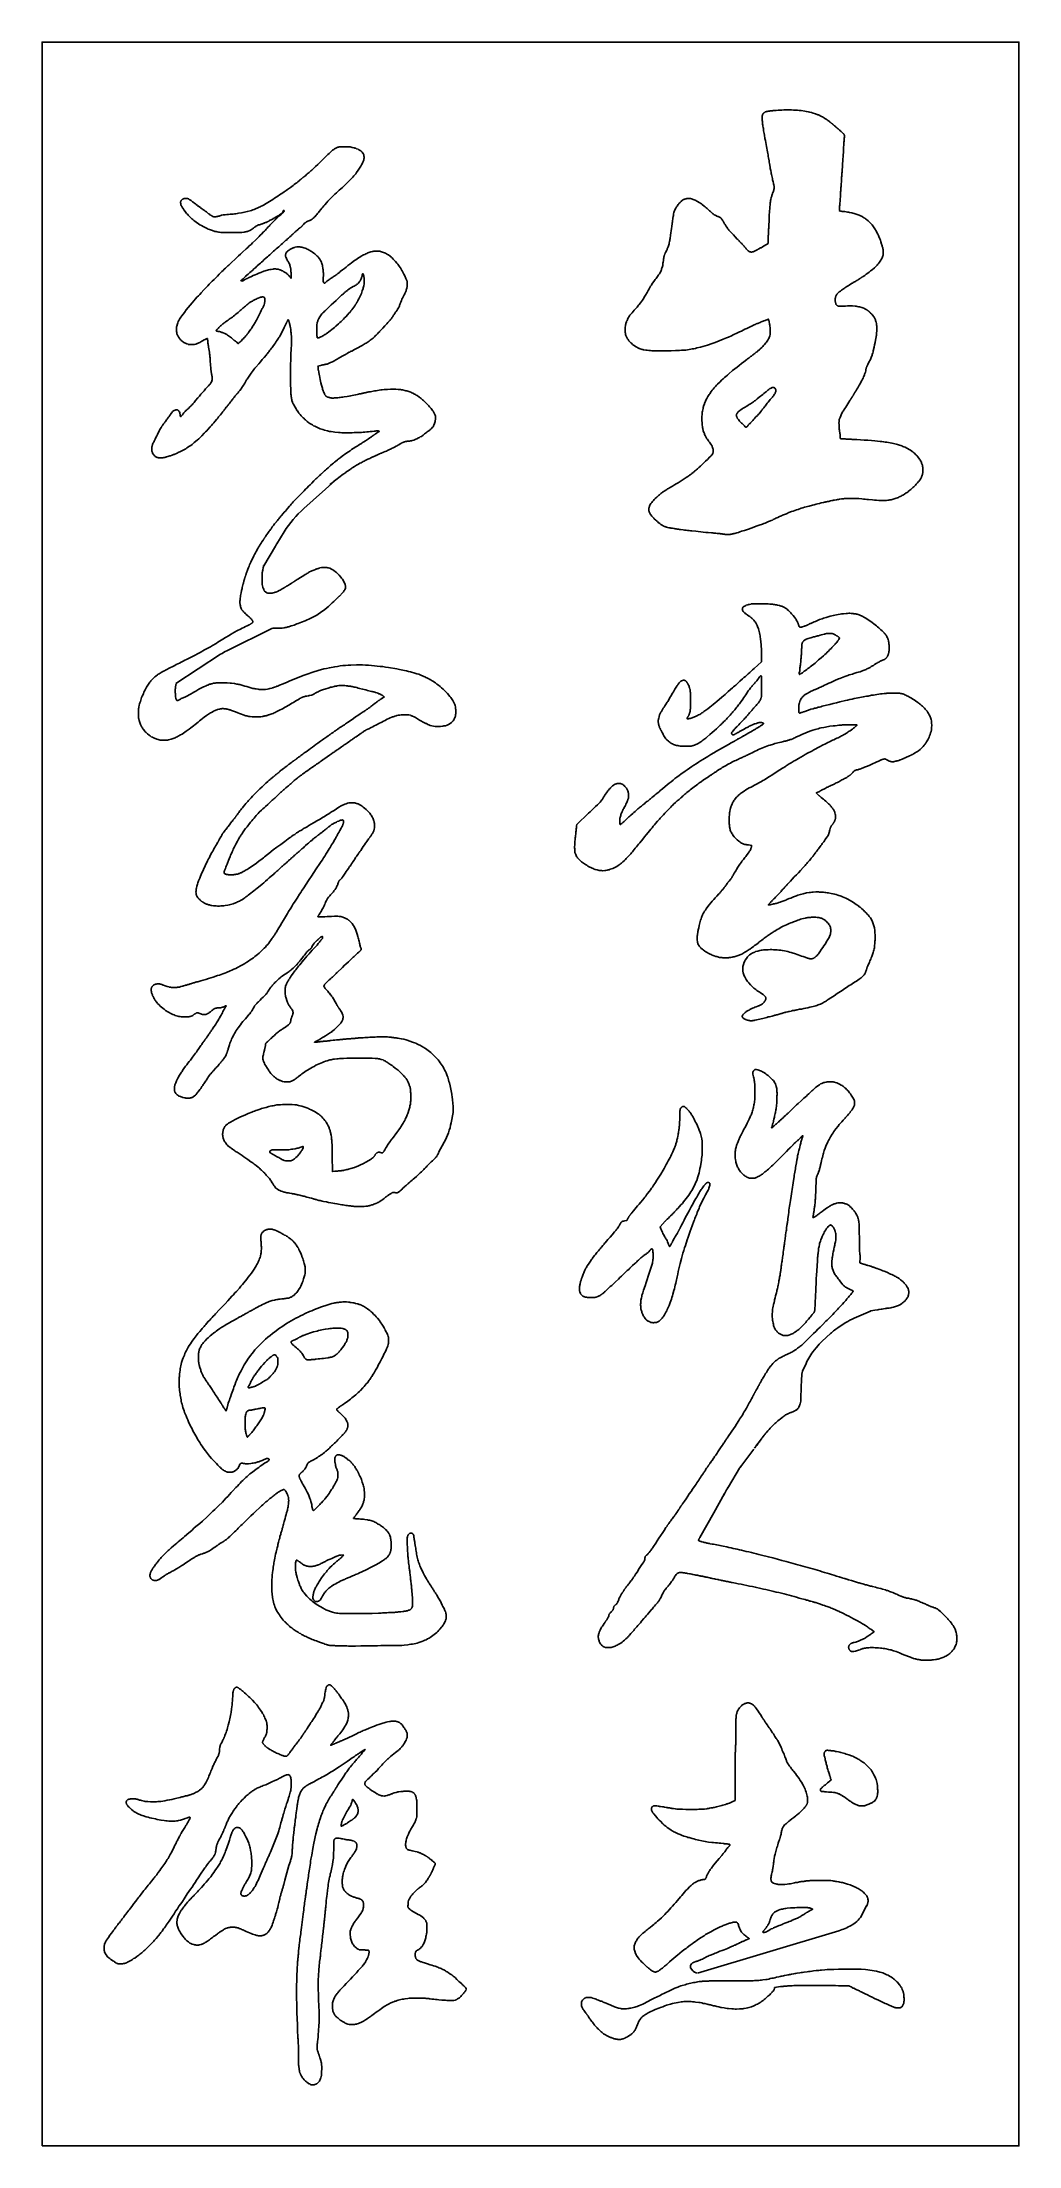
# Model space of a CAD drawing. Extents: x 0 to 5.1, y 0 to 11.
import ezdxf

# ---------------------------------------------------------------- set-up
doc = ezdxf.new("R2010")
doc.units = 0
doc.header["$MEASUREMENT"] = 0
doc.layers.get('0').update_dxf_attribs({"linetype": 'CONTINUOUS'})

msp = doc.modelspace()

# ---------------------------------------------------------------- linework, layer by layer
at = {"color": 88, "linetype": 'CONTINUOUS'}
for p, q in [((3.78294, 9.956101), (3.78294, 9.955343)), ((3.804166, 9.975816), (3.804166, 9.975058)), ((1.445848, 9.319919), (1.445848, 9.319161)), ((1.458735, 9.329777), (1.458735, 9.329019)), ((3.575232, 8.444885), (3.575232, 8.444127)), ((4.172582, 7.906519), (4.172582, 7.905761)), ((4.174098, 7.893629), (4.174098, 7.89287)), ((3.730634, 7.741976), (3.730634, 7.741218)), ((3.769295, 7.798088), (3.769295, 7.797329)), ((3.987616, 7.722261), (3.987616, 7.721503)), ((1.783942, 7.586533), (1.783942, 7.585774)), ((1.789248, 7.595632), (1.789248, 7.594873)), ((1.904473, 7.499332), (1.904473, 7.498574)), ((4.061147, 7.084563), (4.061147, 7.083805)), ((4.064179, 7.092904), (4.064179, 7.092146)), ((2.863416, 6.982956), (2.863416, 6.982198)), ((2.800497, 6.916229), (2.800497, 6.915471)), ((3.70107, 6.816897), (3.70107, 6.816138)), ((3.717747, 6.810072), (3.717747, 6.809314)), ((0.608195, 6.088207), (0.608195, 6.087449)), ((0.848499, 5.928214), (0.848499, 5.927455)), ((3.695005, 5.898641), (3.695005, 5.897883)), ((3.731392, 5.637041), (3.73215, 5.637799)), ((3.73215, 5.637799), (3.732908, 5.637799)), ((3.732908, 5.638557), (3.734424, 5.639316)), ((3.732908, 5.637799), (3.732908, 5.638557)), ((3.734424, 5.639316), (3.735182, 5.639316)), ((3.735182, 5.639316), (3.735941, 5.639316)), ((3.735941, 5.639316), (3.736699, 5.639316)), ((3.736699, 5.639316), (3.738973, 5.639316)), ((3.738973, 5.639316), (3.739731, 5.639316)), ((3.739731, 5.639316), (3.740489, 5.639316)), ((3.740489, 5.639316), (3.741247, 5.639316)), ((3.741247, 5.639316), (3.742763, 5.639316)), ((3.742763, 5.639316), (3.743521, 5.639316)), ((3.823117, 5.336769), (3.822359, 5.336011)), ((3.822359, 5.336011), (3.822359, 5.335253)), ((3.822359, 5.335253), (3.822359, 5.334494)), ((3.822359, 5.334494), (3.822359, 5.333736)), ((3.822359, 5.333736), (3.823117, 5.334494)), ((3.823117, 5.334494), (3.823875, 5.334494)), ((3.823875, 5.334494), (3.824633, 5.335253)), ((3.824633, 5.335253), (3.825391, 5.335253)), ((3.983825, 5.292032), (3.983067, 5.292032)), ((3.984583, 5.29279), (3.983825, 5.292032)), ((3.985342, 5.29279), (3.984583, 5.29279)), ((3.9861, 5.29279), (3.985342, 5.293548)), ((3.985342, 5.293548), (3.985342, 5.29279)), ((3.9861, 5.292032), (3.9861, 5.29279)), ((3.9861, 5.291273), (3.9861, 5.292032)), ((1.520138, 5.185875), (1.520138, 5.185117)), ((3.983825, 5.283691), (3.984583, 5.285966)), ((3.983825, 5.282933), (3.983825, 5.283691)), ((3.984583, 5.287482), (3.985342, 5.288999)), ((3.984583, 5.286724), (3.984583, 5.287482)), ((3.984583, 5.285966), (3.984583, 5.286724)), ((3.985342, 5.290515), (3.9861, 5.291273)), ((3.985342, 5.288999), (3.985342, 5.290515)), ((1.533025, 5.107016), (1.533025, 5.106258)), ((3.698796, 5.073652), (3.698038, 5.074411)), ((3.700312, 5.072894), (3.698796, 5.073652)), ((3.70107, 5.072894), (3.700312, 5.072894)), ((3.702586, 5.072136), (3.70107, 5.072894)), ((3.70486, 5.071378), (3.702586, 5.072136)), ((3.706376, 5.071378), (3.70486, 5.071378)), ((3.707134, 5.071378), (3.706376, 5.071378)), ((3.732908, 5.071378), (3.73215, 5.071378)), ((3.734424, 5.071378), (3.732908, 5.071378)), ((3.735182, 5.071378), (3.734424, 5.071378)), ((3.737457, 5.072136), (3.735182, 5.071378)), ((3.738215, 5.072894), (3.737457, 5.072136)), ((3.739731, 5.072894), (3.738215, 5.072894)), ((3.740489, 5.073652), (3.739731, 5.072894)), ((3.741247, 5.073652), (3.740489, 5.073652)), ((3.742005, 5.074411), (3.741247, 5.073652)), ((3.951229, 5.146445), (3.951987, 5.147204)), ((3.951987, 5.150237), (3.952745, 5.151753)), ((3.951987, 5.14872), (3.951987, 5.150237)), ((3.951987, 5.147204), (3.951987, 5.14872)), ((3.952745, 5.154028), (3.953503, 5.157061)), ((3.952745, 5.15327), (3.952745, 5.154028)), ((3.952745, 5.151753), (3.952745, 5.15327)), ((3.953503, 5.158578), (3.954261, 5.160094)), ((3.953503, 5.157061), (3.953503, 5.158578)), ((3.954261, 5.162369), (3.955019, 5.163885)), ((3.954261, 5.160852), (3.954261, 5.162369)), ((3.954261, 5.160094), (3.954261, 5.160852)), ((3.955019, 5.168435), (3.955777, 5.169193)), ((3.955019, 5.165402), (3.955019, 5.168435)), ((3.955019, 5.163885), (3.955019, 5.165402)), ((1.635363, 4.922758), (1.635363, 4.922)), ((1.635363, 4.922758), (1.635363, 4.922)), ((3.06885, 4.859822), (3.06885, 4.859064)), ((4.039922, 4.868922), (4.039164, 4.867405)), ((4.039164, 4.867405), (4.039164, 4.866647)), ((4.039164, 4.866647), (4.039164, 4.865889)), ((4.039164, 4.865889), (4.039164, 4.86513)), ((4.039164, 4.86513), (4.039922, 4.864372)), ((4.039922, 4.86968), (4.039922, 4.868922)), ((4.039922, 4.864372), (4.04068, 4.864372)), ((4.04068, 4.864372), (4.041438, 4.864372)), ((4.041438, 4.864372), (4.042196, 4.864372)), ((4.042196, 4.864372), (4.042954, 4.86513)), ((4.042954, 4.86513), (4.043712, 4.86513)), ((3.052172, 4.846932), (3.052172, 4.846174)), ((3.242445, 4.805228), (3.242445, 4.804469)), ((3.265187, 4.844657), (3.265187, 4.843899)), ((4.129372, 4.824942), (4.128614, 4.824942)), ((4.130131, 4.824942), (4.129372, 4.824942)), ((4.130889, 4.825701), (4.130131, 4.824942)), ((4.131647, 4.825701), (4.130889, 4.825701)), ((4.132405, 4.825701), (4.131647, 4.825701)), ((4.133163, 4.824942), (4.132405, 4.825701)), ((4.134679, 4.824184), (4.133163, 4.824942)), ((4.135437, 4.824184), (4.134679, 4.824184)), ((4.136195, 4.823426), (4.135437, 4.824184)), ((4.136953, 4.822668), (4.136195, 4.823426)), ((4.28629, 4.626278), (4.287048, 4.625519)), ((4.287048, 4.625519), (4.287807, 4.625519)), ((4.287807, 4.625519), (4.288565, 4.624761)), ((4.288565, 4.624761), (4.289323, 4.624761)), ((4.289323, 4.624761), (4.290081, 4.624761)), ((4.36058, 4.602772), (4.361338, 4.602013)), ((4.361338, 4.602013), (4.362854, 4.602013)), ((4.362854, 4.602013), (4.36437, 4.601255)), ((4.36437, 4.601255), (4.365128, 4.600497)), ((4.365128, 4.600497), (4.368161, 4.599739)), ((4.368161, 4.599739), (4.369677, 4.599739)), ((4.369677, 4.599739), (4.370435, 4.59898)), ((4.244597, 4.482208), (4.243839, 4.482966)), ((4.246113, 4.48145), (4.244597, 4.482208)), ((4.247629, 4.480691), (4.246113, 4.48145)), ((4.248388, 4.480691), (4.247629, 4.480691)), ((4.248388, 4.479933), (4.248388, 4.480691)), ((4.249146, 4.479933), (4.248388, 4.479933)), ((4.248388, 4.4769), (4.249146, 4.4769)), ((4.249146, 4.479175), (4.249146, 4.479933)), ((4.249146, 4.478417), (4.249146, 4.479175)), ((4.249146, 4.477658), (4.249146, 4.478417)), ((4.249146, 4.4769), (4.249146, 4.477658)), ((4.539482, 4.485241), (4.54024, 4.484483)), ((3.184074, 4.317665), (3.184074, 4.316907)), ((4.047502, 4.373018), (4.046744, 4.37226)), ((4.04826, 4.37681), (4.047502, 4.376051)), ((4.047502, 4.376051), (4.047502, 4.374535)), ((4.047502, 4.374535), (4.047502, 4.373018)), ((3.757924, 3.990096), (3.758682, 3.990854)), ((3.758682, 3.992371), (3.75944, 3.993129)), ((3.758682, 3.990854), (3.758682, 3.992371)), ((3.75944, 3.993129), (3.760198, 3.994645)), ((3.760198, 3.994645), (3.761714, 3.99692)), ((3.761714, 3.997679), (3.762473, 3.999195)), ((3.761714, 3.99692), (3.761714, 3.997679)), ((3.762473, 3.999195), (3.763231, 3.999953)), ((3.763231, 3.999953), (3.763989, 4.000712)), ((3.727602, 3.935501), (3.72836, 3.936259)), ((3.72836, 3.936259), (3.729118, 3.937776)), ((3.729118, 3.937776), (3.729876, 3.938534)), ((3.729876, 3.938534), (3.730634, 3.940051)), ((3.730634, 3.940051), (3.731392, 3.940809)), ((3.731392, 3.942325), (3.732908, 3.9446)), ((3.731392, 3.940809), (3.731392, 3.942325)), ((3.732908, 3.9446), (3.733666, 3.945358)), ((3.733666, 3.946117), (3.734424, 3.946875)), ((3.733666, 3.945358), (3.733666, 3.946117)), ((3.734424, 3.946875), (3.735182, 3.948391)), ((3.735182, 3.94915), (3.735941, 3.949908)), ((3.735182, 3.948391), (3.735182, 3.94915)), ((3.908778, 3.836927), (3.90802, 3.836169)), ((3.909536, 3.836927), (3.908778, 3.836927)), ((3.910294, 3.836927), (3.909536, 3.836927)), ((3.911052, 3.837685), (3.910294, 3.836927)), ((3.913326, 3.838444), (3.911052, 3.837685)), ((3.914842, 3.839202), (3.913326, 3.838444)), ((3.916358, 3.83996), (3.914842, 3.839202)), ((3.917116, 3.840718), (3.916358, 3.83996)), ((3.728954, 3.651469), (3.666234, 3.567154)), ((3.735286, 3.659981), (3.731968, 3.65552)), ((3.735941, 3.659494), (3.731968, 3.65552)), ((3.737549, 3.663022), (3.735286, 3.659981)), ((3.738215, 3.662527), (3.735941, 3.659494)), ((3.739811, 3.666064), (3.737549, 3.663022)), ((3.740489, 3.66556), (3.738215, 3.662527)), ((3.751757, 3.682123), (3.739811, 3.666064)), ((3.756646, 3.688695), (3.751757, 3.682123)), ((3.757166, 3.688308), (3.752618, 3.681483)), ((3.762167, 3.696117), (3.756646, 3.688695)), ((3.762473, 3.69589), (3.757166, 3.688308)), ((3.769318, 3.70573), (3.762167, 3.696117)), ((3.769295, 3.705748), (3.762473, 3.69589)), ((3.771569, 3.708781), (3.769295, 3.705748)), ((3.773843, 3.711814), (3.771569, 3.708781)), ((3.654828, 3.55182), (3.59655, 3.454255)), ((3.656344, 3.554854), (3.654828, 3.55182)), ((3.656821, 3.554499), (3.654828, 3.55182)), ((3.658619, 3.557128), (3.656344, 3.554854)), ((3.65872, 3.557053), (3.656821, 3.554499)), ((3.660135, 3.560161), (3.658619, 3.557128)), ((3.660713, 3.559731), (3.65872, 3.557053)), ((3.663925, 3.564711), (3.660135, 3.560161)), ((3.664242, 3.564475), (3.660713, 3.559731)), ((3.665441, 3.567744), (3.663925, 3.564711)), ((3.666234, 3.567154), (3.664242, 3.564475)), ((3.575825, 3.418792), (3.51889, 3.31723)), ((3.586814, 3.437955), (3.571213, 3.410566)), ((3.586603, 3.438081), (3.582813, 3.431257)), ((3.591285, 3.445441), (3.586603, 3.438081)), ((3.591285, 3.445441), (3.586814, 3.437955)), ((3.59191, 3.446422), (3.591285, 3.445441)), ((3.592668, 3.449455), (3.59191, 3.446422)), ((3.59655, 3.454255), (3.593416, 3.449008)), ((3.51889, 3.31723), (3.446363, 3.187855)), ((1.567896, 3.096105), (1.567896, 3.095347)), ((1.576234, 3.091555), (1.576234, 3.090797)), ((3.159059, 3.086248), (3.159817, 3.087006)), ((3.159817, 3.087006), (3.160575, 3.087764)), ((3.160575, 3.088522), (3.162091, 3.090039)), ((3.160575, 3.087764), (3.160575, 3.088522)), ((3.162091, 3.090039), (3.162849, 3.091555)), ((3.162849, 3.091555), (3.163607, 3.092314)), ((3.163607, 3.092314), (3.165123, 3.093072)), ((3.165123, 3.093072), (3.165881, 3.09383)), ((3.165881, 3.09383), (3.166639, 3.094588)), ((3.157543, 3.072599), (3.158301, 3.074115)), ((3.157543, 3.071841), (3.157543, 3.072599)), ((3.158301, 3.082456), (3.159059, 3.083973)), ((3.158301, 3.081698), (3.158301, 3.082456)), ((3.158301, 3.080182), (3.158301, 3.081698)), ((3.158301, 3.077907), (3.158301, 3.080182)), ((3.158301, 3.077148), (3.158301, 3.077907)), ((3.158301, 3.075632), (3.158301, 3.077148)), ((3.158301, 3.074874), (3.158301, 3.075632)), ((3.158301, 3.074115), (3.158301, 3.074874)), ((3.159059, 3.083973), (3.159059, 3.086248)), ((3.043834, 2.904265), (3.044592, 2.905023)), ((3.043834, 2.903506), (3.043834, 2.904265)), ((3.044592, 2.905023), (3.04535, 2.905781)), ((3.04535, 2.905781), (3.046108, 2.907298)), ((3.046108, 2.907298), (3.046866, 2.908814)), ((3.046866, 2.908814), (3.047624, 2.909573)), ((2.99456, 2.821614), (2.995318, 2.822372)), ((2.99456, 2.820098), (2.99456, 2.821614)), ((2.99456, 2.818581), (2.99456, 2.820098)), ((2.995318, 2.823889), (2.996076, 2.826164)), ((2.995318, 2.822372), (2.995318, 2.823889)), ((2.996076, 2.826164), (2.996834, 2.82768)), ((2.996834, 2.82768), (2.997592, 2.828439)), ((2.997592, 2.828439), (2.99835, 2.829955)), ((2.99835, 2.829955), (2.999867, 2.831472)), ((2.999867, 2.831472), (3.000625, 2.83223)), ((3.000625, 2.83223), (3.002141, 2.832988)), ((3.002141, 2.832988), (3.002899, 2.833746)), ((3.002899, 2.833746), (3.005173, 2.835263)), ((3.005173, 2.835263), (3.006689, 2.836779)), ((3.006689, 2.836779), (3.008205, 2.837538)), ((3.008205, 2.837538), (3.008963, 2.838296)), ((4.346935, 2.703325), (4.346935, 2.702567)), ((4.349209, 2.686644), (4.349209, 2.685885)), ((1.55046, 2.619916), (1.55046, 2.619158)), ((4.606191, 2.545607), (4.606191, 2.544849)), ((3.631328, 1.928382), (3.631328, 1.927623)), ((3.6192, 1.804785), (3.6192, 1.804027)), ((3.199236, 0.915344), (3.199236, 0.914585)), ((3.199236, 0.915344), (3.199236, 0.914585)), ((3.002899, 0.560477), (3.002899, 0.559719)), ((3.002899, 0.560477), (3.002899, 0.559719))]:
    msp.add_line(p, q, dxfattribs=at)
at = {"color": 7, "linetype": 'CONTINUOUS'}
for p, q in [((2.077095, 5.203914), (2.076624, 5.203247)), ((2.076624, 5.203247), (2.076787, 5.203145)), ((2.077095, 5.203914), (2.076787, 5.203145)), ((3.838278, 0.830418), (3.86834, 0.835313))]:
    msp.add_line(p, q, dxfattribs=at)
msp.add_lwpolyline([(0, 0), (5.11811, 0), (5.11811, 11.023622), (0, 11.023622)], close=True, dxfattribs=at)
at = {"color": 88, "linetype": 'CONTINUOUS'}
for points in [[(3.804166, 9.975816), (3.804166, 9.978091), (3.804166, 9.980366), (3.804166, 9.98264), (3.804166, 9.984915), (3.804166, 9.986432), (3.804166, 9.99174), (3.804924, 9.994773), (3.804924, 9.997806), (3.804924, 10.000839), (3.804924, 10.003872), (3.804924, 10.006905), (3.804924, 10.009938), (3.805682, 10.012971), (3.805682, 10.019795), (3.805682, 10.023587), (3.805682, 10.028136), (3.80644, 10.031927), (3.80644, 10.035719), (3.80644, 10.03951), (3.80644, 10.043301), (3.807198, 10.047851), (3.807956, 10.067566), (3.808714, 10.084248), (3.809472, 10.100171), (3.81023, 10.116853), (3.811746, 10.133535), (3.813262, 10.155524), (3.813262, 10.162348), (3.81402, 10.168415), (3.814779, 10.174481), (3.815537, 10.180547), (3.816295, 10.186613), (3.817053, 10.192679), (3.818569, 10.198745), (3.820843, 10.208602), (3.821601, 10.212394), (3.823117, 10.216185), (3.823875, 10.219976), (3.825391, 10.224526), (3.826907, 10.228317), (3.827666, 10.232109), (3.829182, 10.2359), (3.831456, 10.241208), (3.832214, 10.243483), (3.832972, 10.244999), (3.83373, 10.247274), (3.834488, 10.249549), (3.834488, 10.251065), (3.835246, 10.255615), (3.835246, 10.258648), (3.835246, 10.261681), (3.835246, 10.263956), (3.835246, 10.266989), (3.83373, 10.27533), (3.832972, 10.280637), (3.831456, 10.285187), (3.830698, 10.290495), (3.827666, 10.302627), (3.826149, 10.309451), (3.824633, 10.316276), (3.821601, 10.329166), (3.820843, 10.334474), (3.819327, 10.339782), (3.817811, 10.351156), (3.817053, 10.356464), (3.815537, 10.361771), (3.814779, 10.367079), (3.813262, 10.379211), (3.811746, 10.386794), (3.81023, 10.393618), (3.809472, 10.401201), (3.80644, 10.416366), (3.804924, 10.423949), (3.804166, 10.43229), (3.80265, 10.439872), (3.798859, 10.458071), (3.797343, 10.46717), (3.795827, 10.477027), (3.791279, 10.4975), (3.789763, 10.508116), (3.787488, 10.518732), (3.784456, 10.536172), (3.78294, 10.543754), (3.782182, 10.551337), (3.780666, 10.558161), (3.77915, 10.571052), (3.777634, 10.57636), (3.776876, 10.582426), (3.776118, 10.587733), (3.77536, 10.593041), (3.774601, 10.603657), (3.773843, 10.608207), (3.773085, 10.613514), (3.772327, 10.618064), (3.772327, 10.623372), (3.772327, 10.630954), (3.772327, 10.633229), (3.772327, 10.635504), (3.773085, 10.637779), (3.773843, 10.640054), (3.774601, 10.642328), (3.776118, 10.64612), (3.777634, 10.648394), (3.778392, 10.649911), (3.779908, 10.650669), (3.781424, 10.652186), (3.783698, 10.653702), (3.78673, 10.655977), (3.787488, 10.656735), (3.789005, 10.657494), (3.790521, 10.658252), (3.792037, 10.658252), (3.795069, 10.659768), (3.797343, 10.659768), (3.798859, 10.660527), (3.801133, 10.660527), (3.80265, 10.661285), (3.804924, 10.661285), (3.80644, 10.662043), (3.811746, 10.662043), (3.815537, 10.662801), (3.819327, 10.662801), (3.822359, 10.66356), (3.826149, 10.66356), (3.82994, 10.664318), (3.83373, 10.664318), (3.846617, 10.665834), (3.856472, 10.666593), (3.866326, 10.667351), (3.876181, 10.667351), (3.886794, 10.668109), (3.896649, 10.668109), (3.906504, 10.668109), (3.926213, 10.668109), (3.936826, 10.667351), (3.946681, 10.667351), (3.957293, 10.666593), (3.967148, 10.665076), (3.977003, 10.664318), (3.996712, 10.661285), (4.005051, 10.659768), (4.014148, 10.658252), (4.022486, 10.655977), (4.031583, 10.654461), (4.039922, 10.651427), (4.052809, 10.647636), (4.056599, 10.64612), (4.060389, 10.644603), (4.06418, 10.643087), (4.06797, 10.64157), (4.07176, 10.640054), (4.080099, 10.636262), (4.083889, 10.633987), (4.088437, 10.631713), (4.092228, 10.629438), (4.096776, 10.627163), (4.105115, 10.621855), (4.108905, 10.61958), (4.112695, 10.616547), (4.116485, 10.613514), (4.121034, 10.610481), (4.125582, 10.60669), (4.12634, 10.605932), (4.127098, 10.605173), (4.127856, 10.604415), (4.128614, 10.603657), (4.130131, 10.602899), (4.130889, 10.60214), (4.131647, 10.601382), (4.132405, 10.601382), (4.133163, 10.600624), (4.134679, 10.599107), (4.135437, 10.598349), (4.136195, 10.598349), (4.137711, 10.596833), (4.139227, 10.596074), (4.139985, 10.595316), (4.140743, 10.594558), (4.141501, 10.5938), (4.142259, 10.593041), (4.143776, 10.592283), (4.144534, 10.591525), (4.145292, 10.590767), (4.14605, 10.590008), (4.147566, 10.588492), (4.149082, 10.587733), (4.150598, 10.586217), (4.151356, 10.585459), (4.155146, 10.582426), (4.156663, 10.580909), (4.158937, 10.578634), (4.161211, 10.577118), (4.166517, 10.572568), (4.170308, 10.569535), (4.17334, 10.566502), (4.178646, 10.561953), (4.181678, 10.559678), (4.183953, 10.557403), (4.186227, 10.555128), (4.190775, 10.551337), (4.192291, 10.54982), (4.194565, 10.547546), (4.196082, 10.546029), (4.199114, 10.542996), (4.20063, 10.542238), (4.201388, 10.541479), (4.202146, 10.539963), (4.202904, 10.538446), (4.202904, 10.53693), (4.202904, 10.536172), (4.203662, 10.535413), (4.203662, 10.531622), (4.203662, 10.530106), (4.203662, 10.527831), (4.203662, 10.525556), (4.202904, 10.520248), (4.202904, 10.517215), (4.202904, 10.514182), (4.202146, 10.510391), (4.202146, 10.503566), (4.201388, 10.499775), (4.201388, 10.495984), (4.201388, 10.492192), (4.20063, 10.481577), (4.199872, 10.475511), (4.199872, 10.469445), (4.199114, 10.457312), (4.198356, 10.451246), (4.198356, 10.44518), (4.197598, 10.433048), (4.19684, 10.426982), (4.19684, 10.421674), (4.196082, 10.411058), (4.196082, 10.406509), (4.195323, 10.401959), (4.195323, 10.39741), (4.194565, 10.389827), (4.194565, 10.386794), (4.194565, 10.383761), (4.193807, 10.37997), (4.193807, 10.373145), (4.193049, 10.370112), (4.193049, 10.366321), (4.192291, 10.357222), (4.192291, 10.351914), (4.191533, 10.346606), (4.191533, 10.341298), (4.190775, 10.336749), (4.190775, 10.331441), (4.190017, 10.326133), (4.190017, 10.321584), (4.189259, 10.316276), (4.189259, 10.310968), (4.188501, 10.30566), (4.188501, 10.300352), (4.188501, 10.296561), (4.187743, 10.293528), (4.187743, 10.289737), (4.186985, 10.282912), (4.186985, 10.279121), (4.186985, 10.27533), (4.186227, 10.26623), (4.185469, 10.260923), (4.185469, 10.255615), (4.184711, 10.244999), (4.183953, 10.239691), (4.183953, 10.234383), (4.183195, 10.223768), (4.182437, 10.217702), (4.182437, 10.212394), (4.181678, 10.202536), (4.18092, 10.197987), (4.18092, 10.193437), (4.18092, 10.188888), (4.180162, 10.180547), (4.180162, 10.177514), (4.179404, 10.173722), (4.179404, 10.169931), (4.178646, 10.163865), (4.178646, 10.160832), (4.178646, 10.158557), (4.177888, 10.155524), (4.177888, 10.150975), (4.177888, 10.149458), (4.177888, 10.147183), (4.177888, 10.145667), (4.177888, 10.142634), (4.17713, 10.141875), (4.17713, 10.141117), (4.17713, 10.140359), (4.177888, 10.139601), (4.177888, 10.138842), (4.178646, 10.138842), (4.179404, 10.138842), (4.180162, 10.138842), (4.18092, 10.138842), (4.182437, 10.138084), (4.183953, 10.138084), (4.185469, 10.138084), (4.186227, 10.138084), (4.187743, 10.137326), (4.188501, 10.137326), (4.190775, 10.136568), (4.193049, 10.136568), (4.194565, 10.136568), (4.196082, 10.136568), (4.197598, 10.135809), (4.199114, 10.135809), (4.206694, 10.135051), (4.212759, 10.134293), (4.219581, 10.132776), (4.224888, 10.132018), (4.230952, 10.130501), (4.243081, 10.128227), (4.248388, 10.12671), (4.254452, 10.125194), (4.259758, 10.123677), (4.265065, 10.121402), (4.275678, 10.118369), (4.280226, 10.116853), (4.284774, 10.114578), (4.288565, 10.113061), (4.293113, 10.110787), (4.30221, 10.106237), (4.306, 10.103204), (4.310548, 10.100171), (4.315097, 10.097896), (4.318887, 10.094105), (4.327984, 10.087281), (4.332532, 10.083489), (4.33708, 10.07894), (4.340871, 10.07439), (4.349209, 10.065291), (4.352999, 10.059983), (4.35679, 10.055434), (4.359822, 10.050126), (4.365886, 10.040268), (4.368919, 10.035719), (4.371193, 10.031169), (4.374225, 10.02662), (4.378773, 10.016762), (4.381806, 10.010696), (4.38408, 10.005388), (4.389386, 9.992498), (4.392418, 9.984915), (4.394693, 9.977333), (4.398483, 9.9652), (4.399999, 9.961409), (4.401515, 9.956859), (4.402273, 9.95231), (4.404547, 9.944727), (4.405305, 9.940178), (4.406064, 9.936386), (4.406064, 9.932595), (4.406822, 9.926529), (4.406822, 9.924254), (4.406822, 9.922738), (4.40758, 9.920463), (4.40758, 9.918188), (4.406822, 9.916672), (4.406822, 9.914397), (4.406064, 9.907572), (4.404547, 9.903023), (4.403031, 9.898473), (4.401515, 9.893924), (4.399241, 9.889374), (4.396967, 9.884825), (4.393935, 9.880275), (4.38787, 9.870418), (4.383322, 9.86511), (4.379532, 9.859802), (4.374983, 9.855252), (4.370435, 9.849945), (4.365886, 9.845395), (4.36058, 9.840845), (4.348451, 9.83023), (4.340871, 9.824164), (4.33329, 9.818098), (4.325709, 9.812031), (4.318129, 9.806724), (4.310548, 9.800658), (4.301452, 9.79535), (4.299935, 9.794591), (4.299177, 9.793833), (4.298419, 9.793075), (4.297661, 9.792317), (4.296145, 9.791558), (4.295387, 9.791558), (4.293113, 9.790042), (4.292355, 9.789284), (4.291597, 9.788525), (4.290839, 9.787767), (4.289323, 9.787767), (4.288565, 9.787009), (4.287807, 9.786251), (4.285532, 9.784734), (4.284016, 9.783976), (4.2825, 9.782459), (4.279468, 9.780943), (4.277952, 9.779426), (4.275678, 9.778668), (4.274161, 9.77791), (4.270371, 9.774877), (4.268097, 9.774118), (4.265823, 9.772602), (4.263549, 9.771085), (4.261275, 9.769569), (4.255968, 9.766536), (4.252936, 9.765019), (4.249904, 9.763503), (4.247629, 9.761228), (4.244597, 9.759711), (4.235501, 9.754404), (4.229436, 9.750612), (4.223372, 9.746821), (4.217307, 9.74303), (4.206694, 9.736205), (4.202146, 9.733172), (4.198356, 9.730139), (4.193807, 9.727106), (4.189259, 9.724073), (4.182437, 9.718765), (4.179404, 9.717249), (4.17713, 9.714974), (4.174098, 9.712699), (4.171824, 9.709666), (4.167275, 9.705875), (4.166517, 9.704358), (4.165001, 9.702842), (4.163485, 9.701325), (4.162727, 9.69905), (4.160453, 9.695259), (4.159695, 9.692984), (4.158179, 9.69071), (4.157421, 9.688435), (4.156663, 9.683885), (4.155904, 9.680852), (4.155904, 9.678577), (4.155904, 9.676303), (4.155904, 9.671753), (4.155904, 9.670236), (4.155904, 9.667962), (4.155904, 9.664929), (4.156663, 9.663412), (4.156663, 9.661137), (4.157421, 9.658104), (4.157421, 9.657346), (4.158179, 9.655829), (4.158179, 9.655071), (4.158937, 9.652038), (4.159695, 9.650522), (4.160453, 9.649005), (4.161211, 9.647489), (4.161969, 9.64673), (4.163485, 9.645214), (4.164243, 9.644456), (4.167275, 9.642181), (4.168791, 9.641423), (4.171066, 9.640664), (4.172582, 9.639906), (4.174856, 9.639906), (4.17713, 9.639906), (4.179404, 9.639906), (4.186985, 9.639906), (4.192291, 9.639906), (4.198356, 9.639906), (4.203662, 9.640664), (4.208969, 9.640664), (4.220339, 9.641423), (4.227162, 9.641423), (4.233984, 9.642181), (4.240049, 9.641423), (4.246871, 9.641423), (4.259758, 9.640664), (4.265823, 9.639148), (4.271129, 9.638389), (4.277194, 9.636873), (4.283258, 9.636115), (4.294629, 9.632323), (4.299935, 9.630807), (4.305242, 9.628532), (4.310548, 9.626257), (4.315097, 9.623982), (4.321161, 9.620191), (4.322677, 9.619433), (4.323435, 9.618675), (4.324951, 9.617916), (4.325709, 9.617158), (4.327984, 9.615642), (4.3295, 9.614125), (4.331016, 9.613367), (4.332532, 9.61185), (4.33329, 9.611092), (4.336322, 9.608059), (4.337838, 9.606542), (4.339354, 9.605026), (4.340871, 9.603509), (4.345419, 9.599718), (4.347693, 9.596685), (4.350725, 9.593652), (4.352999, 9.590619), (4.357548, 9.584553), (4.359064, 9.58152), (4.361338, 9.578487), (4.362854, 9.574695), (4.365886, 9.567871), (4.367403, 9.56408), (4.368919, 9.560288), (4.369677, 9.556497), (4.371951, 9.548915), (4.372709, 9.544365), (4.372709, 9.540574), (4.373467, 9.536024), (4.374225, 9.528441), (4.374225, 9.523892), (4.374225, 9.520101), (4.373467, 9.516309), (4.373467, 9.512518), (4.373467, 9.508727), (4.372709, 9.500386), (4.371951, 9.495836), (4.371951, 9.491287), (4.371193, 9.486737), (4.370435, 9.482187), (4.369677, 9.478396), (4.367403, 9.461714), (4.365128, 9.448824), (4.362096, 9.436692), (4.359822, 9.42456), (4.355274, 9.406361), (4.353758, 9.400295), (4.352241, 9.394229), (4.349967, 9.388163), (4.348451, 9.382097), (4.346177, 9.376031), (4.341629, 9.365415), (4.340113, 9.360107), (4.337838, 9.355558), (4.335564, 9.351008), (4.332532, 9.346459), (4.330258, 9.341909), (4.326467, 9.335085), (4.325709, 9.333568), (4.324193, 9.331293), (4.323435, 9.329777), (4.322677, 9.327502), (4.321161, 9.323711), (4.320403, 9.322194), (4.319645, 9.320678), (4.318887, 9.318403), (4.318129, 9.316886), (4.317371, 9.312337), (4.316613, 9.309304), (4.316613, 9.307029), (4.315855, 9.303996), (4.315855, 9.301721), (4.31358, 9.294897), (4.312822, 9.290347), (4.311306, 9.286556), (4.30979, 9.282765), (4.308274, 9.278973), (4.303726, 9.269116), (4.301452, 9.26305), (4.298419, 9.256984), (4.295387, 9.250918), (4.292355, 9.24561), (4.285532, 9.232719), (4.281742, 9.225895), (4.277952, 9.219071), (4.273403, 9.212246), (4.269613, 9.205422), (4.265065, 9.197839), (4.264307, 9.196323), (4.262791, 9.194806), (4.262033, 9.19329), (4.261275, 9.191773), (4.260516, 9.191015), (4.259, 9.187982), (4.258242, 9.186465), (4.257484, 9.185707), (4.256726, 9.184191), (4.25521, 9.182674), (4.254452, 9.181157), (4.252936, 9.178124), (4.25142, 9.17585), (4.250662, 9.174333), (4.248388, 9.170542), (4.246871, 9.169025), (4.246113, 9.166751), (4.243839, 9.163717), (4.243081, 9.162201), (4.242323, 9.160684), (4.240807, 9.159168), (4.240049, 9.157651), (4.239291, 9.156135), (4.237017, 9.153102), (4.236259, 9.151585), (4.235501, 9.150069), (4.234742, 9.148552), (4.233226, 9.147036), (4.232468, 9.145519), (4.226404, 9.13642), (4.221097, 9.128079), (4.215791, 9.119738), (4.210485, 9.111397), (4.205178, 9.103815), (4.197598, 9.090166), (4.194565, 9.085616), (4.192291, 9.080309), (4.189259, 9.075759), (4.186985, 9.070451), (4.184711, 9.065143), (4.18092, 9.056044), (4.179404, 9.053011), (4.178646, 9.04922), (4.17713, 9.045429), (4.176372, 9.041637), (4.175614, 9.037846), (4.175614, 9.032538), (4.175614, 9.03178), (4.174856, 9.030263), (4.174856, 9.029505), (4.174856, 9.027989), (4.174856, 9.024956), (4.175614, 9.022681), (4.175614, 9.021164), (4.175614, 9.018889), (4.175614, 9.01434), (4.175614, 9.012065), (4.175614, 9.010549), (4.176372, 9.008274), (4.176372, 9.000691), (4.17713, 8.995383), (4.177888, 8.990075), (4.177888, 8.985526), (4.179404, 8.976427), (4.180162, 8.972635), (4.18092, 8.968844), (4.181678, 8.965053), (4.181678, 8.960503), (4.181678, 8.954437), (4.181678, 8.952921), (4.181678, 8.952162), (4.181678, 8.950646), (4.181678, 8.949129), (4.181678, 8.947613), (4.182437, 8.946855), (4.182437, 8.946096), (4.183953, 8.94458), (4.184711, 8.94458), (4.185469, 8.94458), (4.186985, 8.94458), (4.187743, 8.94458), (4.189259, 8.94458), (4.190017, 8.94458), (4.191533, 8.94458), (4.195323, 8.94458), (4.197598, 8.945338), (4.20063, 8.945338), (4.202904, 8.94458), (4.205178, 8.94458), (4.207452, 8.94458), (4.209727, 8.94458), (4.212001, 8.943821), (4.214275, 8.943821), (4.219581, 8.943063), (4.223372, 8.943063), (4.226404, 8.942305), (4.230194, 8.942305), (4.233226, 8.942305), (4.236259, 8.942305), (4.240049, 8.942305), (4.243081, 8.941547), (4.246871, 8.941547), (4.269613, 8.940788), (4.288565, 8.94003), (4.307516, 8.938514), (4.326467, 8.937755), (4.345419, 8.935481), (4.363612, 8.933964), (4.39166, 8.930931), (4.399999, 8.930173), (4.409096, 8.929415), (4.417434, 8.927898), (4.426531, 8.92714), (4.43487, 8.925623), (4.443208, 8.924107), (4.452305, 8.92259), (4.460644, 8.920315), (4.475047, 8.917282), (4.481111, 8.915008), (4.487176, 8.913491), (4.49324, 8.911974), (4.499305, 8.9097), (4.504611, 8.907425), (4.510675, 8.90515), (4.515982, 8.902875), (4.522046, 8.900601), (4.531143, 8.896051), (4.534175, 8.894534), (4.537207, 8.893018), (4.54024, 8.890743), (4.543272, 8.889227), (4.547062, 8.886952), (4.550094, 8.885435), (4.556159, 8.880886), (4.559191, 8.878611), (4.562223, 8.876336), (4.564498, 8.874061), (4.56753, 8.871787), (4.570562, 8.869512), (4.576626, 8.863446), (4.580417, 8.859654), (4.584207, 8.855863), (4.587239, 8.851314), (4.594062, 8.842973), (4.597094, 8.838423), (4.600126, 8.833873), (4.6024, 8.829324), (4.606949, 8.821741), (4.608465, 8.81795), (4.609981, 8.814159), (4.610739, 8.810367), (4.612255, 8.807334), (4.613771, 8.799752), (4.614529, 8.79596), (4.614529, 8.792169), (4.615287, 8.788378), (4.615287, 8.783828), (4.615287, 8.777762), (4.615287, 8.775487), (4.615287, 8.773971), (4.615287, 8.771696), (4.614529, 8.767905), (4.614529, 8.76563), (4.614529, 8.764113), (4.613771, 8.762597), (4.613013, 8.759564), (4.612255, 8.757289), (4.612255, 8.755773), (4.611497, 8.753498), (4.609223, 8.748948), (4.607707, 8.745915), (4.606949, 8.742882), (4.605433, 8.739849), (4.603917, 8.737574), (4.600126, 8.731508), (4.59861, 8.728475), (4.596336, 8.7262), (4.59482, 8.723167), (4.592546, 8.720892), (4.586481, 8.714068), (4.583449, 8.710277), (4.579659, 8.706485), (4.575868, 8.702694), (4.566772, 8.693595), (4.562223, 8.689045), (4.556917, 8.684496), (4.551611, 8.679946), (4.541756, 8.671605), (4.537207, 8.667814), (4.531901, 8.664023), (4.527353, 8.66099), (4.518256, 8.654924), (4.513708, 8.651891), (4.509159, 8.649616), (4.505369, 8.647341), (4.500821, 8.645066), (4.490966, 8.640517), (4.486418, 8.637484), (4.481111, 8.635209), (4.475805, 8.633692), (4.470498, 8.631418), (4.465192, 8.629901), (4.459886, 8.628384), (4.448515, 8.625351), (4.44245, 8.624593), (4.437144, 8.623077), (4.431079, 8.623077), (4.425015, 8.622318), (4.418951, 8.62156), (4.412886, 8.62156), (4.395451, 8.62156), (4.38408, 8.622318), (4.372709, 8.623077), (4.362096, 8.623835), (4.350725, 8.625351), (4.330258, 8.626868), (4.321919, 8.627626), (4.312822, 8.628384), (4.303726, 8.629143), (4.295387, 8.629901), (4.279468, 8.631418), (4.271887, 8.631418), (4.264307, 8.632176), (4.256726, 8.632176), (4.249904, 8.632176), (4.237017, 8.632934), (4.230952, 8.632934), (4.225646, 8.632176), (4.219581, 8.632176), (4.214275, 8.632176), (4.203662, 8.631418), (4.198356, 8.630659), (4.193807, 8.629901), (4.188501, 8.629901), (4.178646, 8.628384), (4.172582, 8.627626), (4.167275, 8.62611), (4.161969, 8.625351), (4.152114, 8.623835), (4.146808, 8.623077), (4.142259, 8.62156), (4.137711, 8.620802), (4.131647, 8.619285), (4.129372, 8.619285), (4.127856, 8.618527), (4.125582, 8.618527), (4.121792, 8.617011), (4.119518, 8.617011), (4.117244, 8.616252), (4.114969, 8.615494), (4.112695, 8.615494), (4.111179, 8.614736), (4.105873, 8.613978), (4.103599, 8.613219), (4.101324, 8.612461), (4.098292, 8.612461), (4.096018, 8.611703), (4.092986, 8.610944), (4.081615, 8.60867), (4.072518, 8.606395), (4.063421, 8.60412), (4.055083, 8.601845), (4.045986, 8.599571), (4.036889, 8.597296), (4.019454, 8.592746), (4.011115, 8.590471), (4.002777, 8.588197), (3.994438, 8.585922), (3.9861, 8.583647), (3.977761, 8.580614), (3.961084, 8.575306), (3.951987, 8.572273), (3.943648, 8.569998), (3.93531, 8.566207), (3.926213, 8.563174), (3.913326, 8.557866), (3.908778, 8.55635), (3.904229, 8.554075), (3.899681, 8.552558), (3.895133, 8.550284), (3.885278, 8.546492), (3.879971, 8.544217), (3.874665, 8.541943), (3.869359, 8.539668), (3.864052, 8.537393), (3.854198, 8.532843), (3.849649, 8.530569), (3.845101, 8.528294), (3.839794, 8.526019), (3.830698, 8.52147), (3.826149, 8.519195), (3.820843, 8.51692), (3.816295, 8.514645), (3.810988, 8.513129), (3.80644, 8.510854), (3.795069, 8.505546), (3.788247, 8.503271), (3.782182, 8.500996), (3.77536, 8.497963), (3.768537, 8.495689), (3.762473, 8.493414), (3.742005, 8.486589), (3.72836, 8.481282), (3.714715, 8.476732), (3.70107, 8.472183), (3.679844, 8.4646), (3.672264, 8.462325), (3.663925, 8.46005), (3.656344, 8.457017), (3.648764, 8.454742), (3.640425, 8.452468), (3.629054, 8.449435), (3.624506, 8.447918), (3.620716, 8.44716), (3.616925, 8.446402), (3.613135, 8.444885), (3.608587, 8.444885), (3.604797, 8.444127), (3.597216, 8.443369), (3.594184, 8.443369), (3.591152, 8.443369), (3.588119, 8.443369), (3.585087, 8.444127), (3.581297, 8.444127), (3.578265, 8.444127), (3.575232, 8.444885)], [(1.789248, 7.595632), (1.787732, 7.597148), (1.785458, 7.597906), (1.783184, 7.599423), (1.781668, 7.600939), (1.776361, 7.603214), (1.774087, 7.604731), (1.771055, 7.606247), (1.768781, 7.607764), (1.763474, 7.60928), (1.761958, 7.610039), (1.759684, 7.611555), (1.75741, 7.612313), (1.755894, 7.613072), (1.75362, 7.61383), (1.747555, 7.616105), (1.743007, 7.616863), (1.738459, 7.61838), (1.734668, 7.619138), (1.73012, 7.620654), (1.725572, 7.621413), (1.712685, 7.624446), (1.704346, 7.62672), (1.696007, 7.628995), (1.687669, 7.63127), (1.67933, 7.633545), (1.663411, 7.637336), (1.656588, 7.638853), (1.649008, 7.641127), (1.642185, 7.642644), (1.634605, 7.64416), (1.62475, 7.646435), (1.621718, 7.647193), (1.618685, 7.647193), (1.616411, 7.647952), (1.613379, 7.64871), (1.606557, 7.649468), (1.603524, 7.649468), (1.600492, 7.650227), (1.596702, 7.650227), (1.59367, 7.650985), (1.586089, 7.651743), (1.581541, 7.651743), (1.57775, 7.651743), (1.569412, 7.652501), (1.565621, 7.651743), (1.561831, 7.651743), (1.558041, 7.651743), (1.554251, 7.651743), (1.545912, 7.650227), (1.542122, 7.649468), (1.537573, 7.64871), (1.533783, 7.647952), (1.529993, 7.647193), (1.518622, 7.64416), (1.511799, 7.642644), (1.504977, 7.640369), (1.498154, 7.638094), (1.486025, 7.634303), (1.480719, 7.632787), (1.474654, 7.630512), (1.469348, 7.628995), (1.459493, 7.625204), (1.455703, 7.623687), (1.451155, 7.622171), (1.447364, 7.619896), (1.440542, 7.616863), (1.43751, 7.615346), (1.434477, 7.61383), (1.431445, 7.612313), (1.426897, 7.60928), (1.424623, 7.607764), (1.423107, 7.607006), (1.420832, 7.605489), (1.416284, 7.603973), (1.414768, 7.603214), (1.412494, 7.602456), (1.41022, 7.601698), (1.403397, 7.600181), (1.399607, 7.599423), (1.395058, 7.598665), (1.387478, 7.597148), (1.383688, 7.59639), (1.380655, 7.595632), (1.376865, 7.594873), (1.370801, 7.593357), (1.368526, 7.592599), (1.366252, 7.59184), (1.363978, 7.591082), (1.361704, 7.589566), (1.35943, 7.588807), (1.354881, 7.586533), (1.352607, 7.585016), (1.350333, 7.584258), (1.348059, 7.582741), (1.345785, 7.581225), (1.343511, 7.579708), (1.332898, 7.573642), (1.324559, 7.569092), (1.316978, 7.563785), (1.30864, 7.559235), (1.301059, 7.553927), (1.292721, 7.549378), (1.277559, 7.540279), (1.269979, 7.536487), (1.262398, 7.531938), (1.255576, 7.528146), (1.247995, 7.524355), (1.240415, 7.520564), (1.22677, 7.514498), (1.221463, 7.511465), (1.215399, 7.50919), (1.210092, 7.506157), (1.204028, 7.503882), (1.197963, 7.501607), (1.188867, 7.498574), (1.185835, 7.497816), (1.182802, 7.496299), (1.17977, 7.495541), (1.176738, 7.494783), (1.173706, 7.494025), (1.166883, 7.492508), (1.163851, 7.49175), (1.160061, 7.490992), (1.157028, 7.490233), (1.153238, 7.489475), (1.145657, 7.488717), (1.141109, 7.488717), (1.136561, 7.487958), (1.131254, 7.487958), (1.1214, 7.4872), (1.116093, 7.4872), (1.110787, 7.4872), (1.10548, 7.487958), (1.100174, 7.487958), (1.089561, 7.489475), (1.083497, 7.490233), (1.07819, 7.49175), (1.072884, 7.493266), (1.067578, 7.494025), (1.053174, 7.498574), (1.044078, 7.501607), (1.034981, 7.505398), (1.025884, 7.508432), (1.012997, 7.513739), (1.007691, 7.516014), (1.003143, 7.517531), (0.997836, 7.519805), (0.993288, 7.521322), (0.985707, 7.524355), (0.982675, 7.525113), (0.978885, 7.525872), (0.975853, 7.52663), (0.97282, 7.528146), (0.967514, 7.528905), (0.964482, 7.529663), (0.962207, 7.529663), (0.959175, 7.530421), (0.956901, 7.530421), (0.952353, 7.530421), (0.950079, 7.531179), (0.947804, 7.531179), (0.946288, 7.531179), (0.942498, 7.531179), (0.940982, 7.530421), (0.939466, 7.530421), (0.93795, 7.530421), (0.936434, 7.530421), (0.933401, 7.529663), (0.931885, 7.528905), (0.929611, 7.528905), (0.928095, 7.528146), (0.925821, 7.527388), (0.919756, 7.525872), (0.915208, 7.524355), (0.91066, 7.522839), (0.906111, 7.520564), (0.901563, 7.519047), (0.897015, 7.516772), (0.88716, 7.511465), (0.881853, 7.508432), (0.876547, 7.505398), (0.871241, 7.502365), (0.866692, 7.498574), (0.861386, 7.494783), (0.848499, 7.485684), (0.84016, 7.479618), (0.83258, 7.472793), (0.824999, 7.466727), (0.817418, 7.460661), (0.801499, 7.447771), (0.793919, 7.441704), (0.786338, 7.435638), (0.778758, 7.429572), (0.770419, 7.423506), (0.755258, 7.412132), (0.747677, 7.407583), (0.740855, 7.403033), (0.733274, 7.397725), (0.725694, 7.393934), (0.713565, 7.386351), (0.708258, 7.384077), (0.702952, 7.381044), (0.697645, 7.378769), (0.692339, 7.376494), (0.687033, 7.374219), (0.675662, 7.370428), (0.668839, 7.368911), (0.662775, 7.367395), (0.65671, 7.366637), (0.650646, 7.365878), (0.643823, 7.36512), (0.631694, 7.365878), (0.62563, 7.365878), (0.619565, 7.366637), (0.613501, 7.368153), (0.607437, 7.36967), (0.601372, 7.371186), (0.589243, 7.375736), (0.583937, 7.37801), (0.577872, 7.381044), (0.571808, 7.384077), (0.566501, 7.387868), (0.561195, 7.391659), (0.552098, 7.398484), (0.548308, 7.402275), (0.544518, 7.405308), (0.540727, 7.409099), (0.537695, 7.412891), (0.530873, 7.421231), (0.52784, 7.425023), (0.525566, 7.429572), (0.522534, 7.433364), (0.52026, 7.437913), (0.515712, 7.447771), (0.513437, 7.453078), (0.511921, 7.457628), (0.509647, 7.462936), (0.508131, 7.468244), (0.506615, 7.477343), (0.505857, 7.480376), (0.505857, 7.484167), (0.505099, 7.4872), (0.505099, 7.490992), (0.505099, 7.498574), (0.504341, 7.503124), (0.504341, 7.507673), (0.505099, 7.511465), (0.505099, 7.516014), (0.505099, 7.524355), (0.505857, 7.528146), (0.505857, 7.531938), (0.506615, 7.535729), (0.506615, 7.53952), (0.508889, 7.549378), (0.510405, 7.556202), (0.512679, 7.562268), (0.514953, 7.569092), (0.517228, 7.575159), (0.521776, 7.588807), (0.524808, 7.595632), (0.52784, 7.602456), (0.530873, 7.610039), (0.533905, 7.616863), (0.540727, 7.629753), (0.54376, 7.636578), (0.54755, 7.642644), (0.55134, 7.64871), (0.554372, 7.654776), (0.561195, 7.664634), (0.564227, 7.669183), (0.567259, 7.672974), (0.570292, 7.676766), (0.573324, 7.680557), (0.580904, 7.687381), (0.583937, 7.691173), (0.587727, 7.694206), (0.591517, 7.697997), (0.596066, 7.70103), (0.604404, 7.707854), (0.608953, 7.710887), (0.614259, 7.713921), (0.618807, 7.716954), (0.624114, 7.719987), (0.63321, 7.725294), (0.637001, 7.727569), (0.641549, 7.729844), (0.646097, 7.732119), (0.649888, 7.734394), (0.654436, 7.736668), (0.666565, 7.742734), (0.673388, 7.746526), (0.680968, 7.750317), (0.688549, 7.754108), (0.696129, 7.7579), (0.702952, 7.761691), (0.719629, 7.770032), (0.729484, 7.774581), (0.73858, 7.779889), (0.747677, 7.784439), (0.756774, 7.788988), (0.766629, 7.793538), (0.788612, 7.804912), (0.801499, 7.811736), (0.815144, 7.818561), (0.828031, 7.825385), (0.851531, 7.838275), (0.862144, 7.844342), (0.871999, 7.849649), (0.882611, 7.855716), (0.893224, 7.861782), (0.912176, 7.873156), (0.921272, 7.878463), (0.929611, 7.883771), (0.938708, 7.889079), (0.947046, 7.894387), (0.961449, 7.903486), (0.967514, 7.907277), (0.973578, 7.911069), (0.979643, 7.91486), (0.986465, 7.918651), (0.998594, 7.926234), (1.004659, 7.930025), (1.011481, 7.933058), (1.017546, 7.93685), (1.02361, 7.939883), (1.038771, 7.948223), (1.047868, 7.952015), (1.056965, 7.956564), (1.066061, 7.961114), (1.0744, 7.964905), (1.084255, 7.970213), (1.085771, 7.970971), (1.086529, 7.970971), (1.088045, 7.97173), (1.088803, 7.972488), (1.090319, 7.973246), (1.092593, 7.974004), (1.093351, 7.974763), (1.09411, 7.975521), (1.094868, 7.976279), (1.096384, 7.976279), (1.097142, 7.977037), (1.098658, 7.978554), (1.100174, 7.979312), (1.100932, 7.98007), (1.102448, 7.981587), (1.103206, 7.982345), (1.103964, 7.983104), (1.104722, 7.98462), (1.104722, 7.98462), (1.104722, 7.985378), (1.10548, 7.986137), (1.104722, 7.986895), (1.104722, 7.987653), (1.103964, 7.988411), (1.103964, 7.98917), (1.102448, 7.991444), (1.10169, 7.992961), (1.100932, 7.994477), (1.100174, 7.995236), (1.098658, 7.996752), (1.096384, 7.999785), (1.094868, 8.00206), (1.093351, 8.003577), (1.091077, 8.005093), (1.089561, 8.007368), (1.084255, 8.012676), (1.079706, 8.015709), (1.075916, 8.0195), (1.069852, 8.024808), (1.067578, 8.027083), (1.066061, 8.028599), (1.063787, 8.030116), (1.060755, 8.033907), (1.059239, 8.035424), (1.056965, 8.03694), (1.055449, 8.038457), (1.053174, 8.04149), (1.051658, 8.043006), (1.0509, 8.043764), (1.049384, 8.045281), (1.04711, 8.048314), (1.045594, 8.050589), (1.044836, 8.052864), (1.04332, 8.055897), (1.041045, 8.061205), (1.040287, 8.063479), (1.039529, 8.066512), (1.038771, 8.069545), (1.038013, 8.074853), (1.037255, 8.077128), (1.037255, 8.080161), (1.036497, 8.082436), (1.036497, 8.084711), (1.036497, 8.091535), (1.036497, 8.095326), (1.037255, 8.099876), (1.037255, 8.103667), (1.038013, 8.107459), (1.039529, 8.118074), (1.040287, 8.12414), (1.041804, 8.130965), (1.042562, 8.137031), (1.044836, 8.149163), (1.046352, 8.155229), (1.047868, 8.160537), (1.048626, 8.166603), (1.050142, 8.172669), (1.052416, 8.179493), (1.052416, 8.18101), (1.053174, 8.182526), (1.053174, 8.184043), (1.053932, 8.185559), (1.054691, 8.187834), (1.054691, 8.189351), (1.054691, 8.190867), (1.055449, 8.192384), (1.055449, 8.193142), (1.056207, 8.196175), (1.056207, 8.196933), (1.056965, 8.197692), (1.056965, 8.199208), (1.057723, 8.201483), (1.058481, 8.203758), (1.058481, 8.205274), (1.059239, 8.206791), (1.059997, 8.208307), (1.060755, 8.212857), (1.061513, 8.215132), (1.063029, 8.217406), (1.063787, 8.22044), (1.064545, 8.222714), (1.065303, 8.224989), (1.067578, 8.231813), (1.069094, 8.235605), (1.069852, 8.239396), (1.071368, 8.243187), (1.072884, 8.246979), (1.0744, 8.25077), (1.07819, 8.262144), (1.081223, 8.269727), (1.084255, 8.277309), (1.087287, 8.284134), (1.091077, 8.291716), (1.09411, 8.299299), (1.100932, 8.314464), (1.10548, 8.322805), (1.109271, 8.331146), (1.113061, 8.338728), (1.117609, 8.347069), (1.122158, 8.354652), (1.130496, 8.369817), (1.134287, 8.376642), (1.138835, 8.384224), (1.143383, 8.391048), (1.147174, 8.397873), (1.151722, 8.405455), (1.157786, 8.413796), (1.158544, 8.414555), (1.159302, 8.416071), (1.160819, 8.417588), (1.161577, 8.419104), (1.162335, 8.420621), (1.164609, 8.423654), (1.166125, 8.425929), (1.166883, 8.427445), (1.168399, 8.428962), (1.169915, 8.431236), (1.170673, 8.432753), (1.174464, 8.438061), (1.17598, 8.441094), (1.178254, 8.444127), (1.18356, 8.450951), (1.186593, 8.455501), (1.189625, 8.46005), (1.192657, 8.4646), (1.196447, 8.469149), (1.19948, 8.473699), (1.201754, 8.476732), (1.204028, 8.479765), (1.206302, 8.482798), (1.21085, 8.488106), (1.213125, 8.491139), (1.214641, 8.493414), (1.218431, 8.498722), (1.219947, 8.500238), (1.221463, 8.502513), (1.222979, 8.50403), (1.224495, 8.506304), (1.227528, 8.509337), (1.228286, 8.510854), (1.229044, 8.51237), (1.23056, 8.513887), (1.231318, 8.514645), (1.232834, 8.516162), (1.237382, 8.522228), (1.240415, 8.526019), (1.244205, 8.530569), (1.247237, 8.53436), (1.251027, 8.53891), (1.25406, 8.542701), (1.263156, 8.553317), (1.269221, 8.560141), (1.274527, 8.566207), (1.279834, 8.573031), (1.285898, 8.579097), (1.295753, 8.59123), (1.301059, 8.597296), (1.305608, 8.602604), (1.310914, 8.607911), (1.31622, 8.613978), (1.328349, 8.626868), (1.335172, 8.634451), (1.342752, 8.642033), (1.350333, 8.649616), (1.357156, 8.657198), (1.373075, 8.672364), (1.380655, 8.680705), (1.388236, 8.688287), (1.396575, 8.696628), (1.404155, 8.704211), (1.412494, 8.712552), (1.424623, 8.724684), (1.429929, 8.729992), (1.434477, 8.734541), (1.439026, 8.739091), (1.444332, 8.74364), (1.448881, 8.74819), (1.453429, 8.752739), (1.460251, 8.758047), (1.461009, 8.759564), (1.462526, 8.76108), (1.464042, 8.761839), (1.465558, 8.763355), (1.467074, 8.764872), (1.467832, 8.76563), (1.471622, 8.768663), (1.473138, 8.770179), (1.474654, 8.771696), (1.476929, 8.773213), (1.478445, 8.774729), (1.479961, 8.776246), (1.484509, 8.780037), (1.486783, 8.782312), (1.4883, 8.784586), (1.490574, 8.786103), (1.498154, 8.792927), (1.502703, 8.796719), (1.507251, 8.801268), (1.511799, 8.80506), (1.521654, 8.8134), (1.52696, 8.81795), (1.532267, 8.8225), (1.537573, 8.826291), (1.547428, 8.834632), (1.551976, 8.838423), (1.556525, 8.842214), (1.561831, 8.846006), (1.572444, 8.854347), (1.578508, 8.858896), (1.584573, 8.862687), (1.591395, 8.867237), (1.605798, 8.877094), (1.613379, 8.882402), (1.621718, 8.888468), (1.630056, 8.893776), (1.643701, 8.902875), (1.650524, 8.906667), (1.656588, 8.910458), (1.662653, 8.915008), (1.673266, 8.921074), (1.677814, 8.924107), (1.682362, 8.926381), (1.686153, 8.929415), (1.695249, 8.934722), (1.699798, 8.937755), (1.705104, 8.940788), (1.709652, 8.94458), (1.717991, 8.949888), (1.722539, 8.952921), (1.72633, 8.955954), (1.73012, 8.958228), (1.734668, 8.96202), (1.736184, 8.962778), (1.737701, 8.964295), (1.739217, 8.965053), (1.741491, 8.967328), (1.743007, 8.968086), (1.744523, 8.968844), (1.746797, 8.970361), (1.749829, 8.972635), (1.751346, 8.973394), (1.752862, 8.974152), (1.754378, 8.975668), (1.75741, 8.977185), (1.758168, 8.978702), (1.760442, 8.97946), (1.761958, 8.980218), (1.764233, 8.982493), (1.764991, 8.982493), (1.765749, 8.983251), (1.765749, 8.984009), (1.765749, 8.984009), (1.765749, 8.984768), (1.765749, 8.984768), (1.765749, 8.985526), (1.764991, 8.985526), (1.764991, 8.985526), (1.763474, 8.986284), (1.761958, 8.986284), (1.7612, 8.986284), (1.760442, 8.986284), (1.758168, 8.986284), (1.75741, 8.986284), (1.756652, 8.986284), (1.755136, 8.986284), (1.754378, 8.986284), (1.752862, 8.986284), (1.752104, 8.986284), (1.749071, 8.986284), (1.747555, 8.985526), (1.746039, 8.985526), (1.744523, 8.985526), (1.743007, 8.985526), (1.741491, 8.985526), (1.739975, 8.984768), (1.729362, 8.984009), (1.719507, 8.983251), (1.71041, 8.981735), (1.701314, 8.980976), (1.691459, 8.980218), (1.682362, 8.97946), (1.673266, 8.978702), (1.654314, 8.977943), (1.644459, 8.977185), (1.635363, 8.977185), (1.625508, 8.976427), (1.615653, 8.976427), (1.606557, 8.976427), (1.588363, 8.976427), (1.579266, 8.976427), (1.570928, 8.976427), (1.561831, 8.977185), (1.552734, 8.977185), (1.534541, 8.97946), (1.524686, 8.980976), (1.514832, 8.982493), (1.505735, 8.984009), (1.49588, 8.986284), (1.479203, 8.990834), (1.471622, 8.993109), (1.464042, 8.995383), (1.457219, 8.997658), (1.449639, 9.000691), (1.442816, 9.003724), (1.429171, 9.010549), (1.422349, 9.013582), (1.416284, 9.017373), (1.41022, 9.021164), (1.403397, 9.024956), (1.398091, 9.028747), (1.388994, 9.035571), (1.385962, 9.038604), (1.38293, 9.040879), (1.379897, 9.043912), (1.376865, 9.046187), (1.370801, 9.052253), (1.367768, 9.055286), (1.364736, 9.059077), (1.361704, 9.06211), (1.357914, 9.065143), (1.351849, 9.072726), (1.348817, 9.075759), (1.345785, 9.07955), (1.342752, 9.083342), (1.337446, 9.090924), (1.335172, 9.093957), (1.332898, 9.097749), (1.330624, 9.10154), (1.325317, 9.110639), (1.323043, 9.115189), (1.320011, 9.120497), (1.315462, 9.128837), (1.313946, 9.13187), (1.31243, 9.134903), (1.311672, 9.137937), (1.309398, 9.144003), (1.30864, 9.147794), (1.307882, 9.150827), (1.307124, 9.154618), (1.306366, 9.160684), (1.305608, 9.164476), (1.305608, 9.167509), (1.30485, 9.1713), (1.30485, 9.174333), (1.304092, 9.178124), (1.303333, 9.185707), (1.303333, 9.191015), (1.303333, 9.195564), (1.302575, 9.200114), (1.302575, 9.204664), (1.302575, 9.209213), (1.301817, 9.22362), (1.301817, 9.232719), (1.301059, 9.241818), (1.301059, 9.250918), (1.301059, 9.260017), (1.301059, 9.269116), (1.301059, 9.289589), (1.301059, 9.300963), (1.301059, 9.313095), (1.301059, 9.324469), (1.301817, 9.336601), (1.302575, 9.357074), (1.302575, 9.366173), (1.303333, 9.375273), (1.303333, 9.384372), (1.304092, 9.393471), (1.30485, 9.409394), (1.305608, 9.416219), (1.305608, 9.423801), (1.306366, 9.430626), (1.306366, 9.43745), (1.307124, 9.451857), (1.307124, 9.45944), (1.306366, 9.466264), (1.306366, 9.473088), (1.306366, 9.480671), (1.305608, 9.493561), (1.30485, 9.499628), (1.304092, 9.505694), (1.303333, 9.51176), (1.302575, 9.517826), (1.301059, 9.527683), (1.300301, 9.530716), (1.299543, 9.534508), (1.299543, 9.537541), (1.298785, 9.540574), (1.298027, 9.543607), (1.296511, 9.548915), (1.296511, 9.550431), (1.295753, 9.552706), (1.294995, 9.554981), (1.294237, 9.557255), (1.293479, 9.55953), (1.292721, 9.56408), (1.291963, 9.564838), (1.291963, 9.566355), (1.291205, 9.567113), (1.291205, 9.567871), (1.290446, 9.568629), (1.289688, 9.568629), (1.28893, 9.568629), (1.28893, 9.568629), (1.28893, 9.567871), (1.288172, 9.567871), (1.288172, 9.567113), (1.288172, 9.567113), (1.287414, 9.566355), (1.286656, 9.564838), (1.286656, 9.56408), (1.285898, 9.563322), (1.28514, 9.562563), (1.28514, 9.561047), (1.284382, 9.560288), (1.282866, 9.558014), (1.282866, 9.557255), (1.282108, 9.555739), (1.28135, 9.554222), (1.280592, 9.552706), (1.279834, 9.551948), (1.275285, 9.542848), (1.272253, 9.535266), (1.268463, 9.527683), (1.264673, 9.520101), (1.258608, 9.50721), (1.255576, 9.501902), (1.253302, 9.497353), (1.250269, 9.492045), (1.245721, 9.482946), (1.243447, 9.479154), (1.240415, 9.475363), (1.23814, 9.471572), (1.231318, 9.460956), (1.22677, 9.454132), (1.222221, 9.448066), (1.217673, 9.441241), (1.208576, 9.429109), (1.205544, 9.423801), (1.201754, 9.419252), (1.197963, 9.413944), (1.194173, 9.409394), (1.187351, 9.400295), (1.184318, 9.396504), (1.181286, 9.392713), (1.178254, 9.388921), (1.175222, 9.38513), (1.163093, 9.370723), (1.153238, 9.360107), (1.144141, 9.348733), (1.135045, 9.338118), (1.120642, 9.320678), (1.115335, 9.314612), (1.110029, 9.308545), (1.10548, 9.302479), (1.100932, 9.295655), (1.095626, 9.289589), (1.088045, 9.278215), (1.084255, 9.272907), (1.081223, 9.268358), (1.077432, 9.26305), (1.0744, 9.257742), (1.071368, 9.253192), (1.066061, 9.244093), (1.063787, 9.239544), (1.061513, 9.235752), (1.059239, 9.231961), (1.056207, 9.227411), (1.0509, 9.219071), (1.048626, 9.215279), (1.045594, 9.21073), (1.042562, 9.206938), (1.036497, 9.198598), (1.032707, 9.194806), (1.029675, 9.190257), (1.026642, 9.186465), (1.022094, 9.181157), (1.020578, 9.179641), (1.019062, 9.178124), (1.018304, 9.176608), (1.015272, 9.173575), (1.013755, 9.1713), (1.012239, 9.169784), (1.010723, 9.167509), (1.007691, 9.163717), (1.005417, 9.161443), (1.003901, 9.159168), (1.00011, 9.15386), (0.997836, 9.150827), (0.995562, 9.148552), (0.991014, 9.141728), (0.987981, 9.138695), (0.985707, 9.135662), (0.979643, 9.128079), (0.975853, 9.12353), (0.97282, 9.11898), (0.969788, 9.115947), (0.967514, 9.112914), (0.96524, 9.109881), (0.960691, 9.104573), (0.959175, 9.102298), (0.956901, 9.100023), (0.955385, 9.097749), (0.953869, 9.095474), (0.950837, 9.091683), (0.950079, 9.090166), (0.948562, 9.089408), (0.947804, 9.087891), (0.946288, 9.086375), (0.944772, 9.084858), (0.939466, 9.077276), (0.934917, 9.071209), (0.930369, 9.065902), (0.925063, 9.059836), (0.920514, 9.053769), (0.915966, 9.048462), (0.905353, 9.035571), (0.899289, 9.028747), (0.893224, 9.021922), (0.88716, 9.015098), (0.881095, 9.007515), (0.868966, 8.993867), (0.862902, 8.987042), (0.856837, 8.980976), (0.850015, 8.974152), (0.83637, 8.959745), (0.828031, 8.952162), (0.820451, 8.94458), (0.812112, 8.936997), (0.797709, 8.924865), (0.791645, 8.920315), (0.78558, 8.915008), (0.778758, 8.910458), (0.772693, 8.905908), (0.759048, 8.897567), (0.752984, 8.893018), (0.746161, 8.889227), (0.739339, 8.885435), (0.732516, 8.881644), (0.721145, 8.876336), (0.716597, 8.874061), (0.712807, 8.872545), (0.708258, 8.87027), (0.704468, 8.867995), (0.696129, 8.864962), (0.692339, 8.863446), (0.688549, 8.861929), (0.685516, 8.860413), (0.681726, 8.858896), (0.673388, 8.855863), (0.668839, 8.855105), (0.664291, 8.853588), (0.659742, 8.852072), (0.651404, 8.849797), (0.64913, 8.849039), (0.646097, 8.84828), (0.643065, 8.847522), (0.637759, 8.846764), (0.635485, 8.846764), (0.633969, 8.846006), (0.631694, 8.846006), (0.626388, 8.845247), (0.623356, 8.845247), (0.621082, 8.846006), (0.615017, 8.846006), (0.612743, 8.846006), (0.609711, 8.846006), (0.60592, 8.846764), (0.604404, 8.846764), (0.603646, 8.846764), (0.60213, 8.847522), (0.599856, 8.84828), (0.599098, 8.84828), (0.59834, 8.849039), (0.597582, 8.849797), (0.596824, 8.849797), (0.593033, 8.85283), (0.590001, 8.855105), (0.587727, 8.85738), (0.585453, 8.860413), (0.583179, 8.863446), (0.579388, 8.869512), (0.577872, 8.872545), (0.577114, 8.876336), (0.575598, 8.880127), (0.57484, 8.883161), (0.57484, 8.890743), (0.57484, 8.895293), (0.57484, 8.899084), (0.575598, 8.902875), (0.576356, 8.906667), (0.579388, 8.915008), (0.580904, 8.919557), (0.582421, 8.923348), (0.584695, 8.927898), (0.586969, 8.931689), (0.593033, 8.943821), (0.596824, 8.951404), (0.600614, 8.959745), (0.604404, 8.967328), (0.610469, 8.97946), (0.612743, 8.984768), (0.615017, 8.989317), (0.617291, 8.993867), (0.620323, 8.998416), (0.624114, 9.004482), (0.624872, 9.005999), (0.62563, 9.007515), (0.627146, 9.009032), (0.627904, 9.010549), (0.630936, 9.01434), (0.632452, 9.017373), (0.634727, 9.019648), (0.636243, 9.022681), (0.641549, 9.028747), (0.643823, 9.032538), (0.646856, 9.036329), (0.652162, 9.043912), (0.655194, 9.047703), (0.657468, 9.051495), (0.662775, 9.058319), (0.665049, 9.061352), (0.667323, 9.064385), (0.671113, 9.069693), (0.672629, 9.071968), (0.674146, 9.074243), (0.677178, 9.078792), (0.679452, 9.081825), (0.681726, 9.0841), (0.684, 9.087133), (0.688549, 9.090924), (0.690823, 9.092441), (0.693097, 9.093199), (0.695371, 9.094716), (0.697645, 9.095474), (0.701436, 9.096232), (0.70371, 9.09699), (0.705226, 9.09699), (0.7075, 9.096232), (0.709016, 9.096232), (0.712048, 9.094716), (0.712807, 9.093957), (0.714323, 9.093199), (0.715081, 9.092441), (0.715839, 9.091683), (0.717355, 9.089408), (0.718113, 9.087891), (0.718871, 9.086375), (0.719629, 9.085616), (0.721145, 9.081825), (0.721145, 9.07955), (0.721903, 9.076517), (0.722661, 9.073484), (0.722661, 9.071968), (0.722661, 9.070451), (0.722661, 9.068176), (0.723419, 9.067418), (0.723419, 9.06666), (0.723419, 9.065902), (0.723419, 9.065143), (0.723419, 9.064385), (0.724177, 9.064385), (0.724177, 9.064385), (0.724177, 9.063627), (0.724177, 9.063627), (0.724177, 9.063627), (0.724177, 9.063627), (0.724177, 9.062869), (0.724935, 9.06211), (0.726452, 9.061352), (0.727968, 9.06211), (0.728726, 9.062869), (0.731, 9.064385), (0.732516, 9.06666), (0.734032, 9.068176), (0.735548, 9.070451), (0.737822, 9.073484), (0.743129, 9.080309), (0.746919, 9.084858), (0.749951, 9.08865), (0.753742, 9.092441), (0.756774, 9.095474), (0.759806, 9.098507), (0.762838, 9.100782), (0.765871, 9.103056), (0.768145, 9.10609), (0.774967, 9.112156), (0.778758, 9.115189), (0.78179, 9.11898), (0.78558, 9.12353), (0.78937, 9.127321), (0.793161, 9.13187), (0.796951, 9.135662), (0.800741, 9.140211), (0.804532, 9.144761), (0.815902, 9.159168), (0.824241, 9.169025), (0.83258, 9.178124), (0.840918, 9.187982), (0.848499, 9.197081), (0.856837, 9.20618), (0.868966, 9.219071), (0.871999, 9.222104), (0.874273, 9.225137), (0.877305, 9.22817), (0.880337, 9.231203), (0.882611, 9.234236), (0.884886, 9.238027), (0.887918, 9.242577), (0.887918, 9.243335), (0.888676, 9.244093), (0.888676, 9.244851), (0.889434, 9.24561), (0.889434, 9.246368), (0.890192, 9.247126), (0.890192, 9.247885), (0.891708, 9.253192), (0.891708, 9.257742), (0.891708, 9.261533), (0.891708, 9.266083), (0.89095, 9.270632), (0.890192, 9.275182), (0.889434, 9.279732), (0.887918, 9.284281), (0.885644, 9.298688), (0.884128, 9.308545), (0.88337, 9.318403), (0.882611, 9.32826), (0.881853, 9.338118), (0.881095, 9.347975), (0.880337, 9.36314), (0.880337, 9.368448), (0.879579, 9.373756), (0.878821, 9.379064), (0.878821, 9.38513), (0.878063, 9.390438), (0.877305, 9.395746), (0.876547, 9.40257), (0.875789, 9.403328), (0.875789, 9.404087), (0.875789, 9.404845), (0.875789, 9.405603), (0.875789, 9.40712), (0.875789, 9.407878), (0.875031, 9.410153), (0.875031, 9.411669), (0.874273, 9.413186), (0.874273, 9.413944), (0.874273, 9.41546), (0.873515, 9.42001), (0.872757, 9.422285), (0.871999, 9.42456), (0.871999, 9.426834), (0.871241, 9.429109), (0.871241, 9.431384), (0.870483, 9.435934), (0.870483, 9.438208), (0.869724, 9.441241), (0.868966, 9.446549), (0.868966, 9.448824), (0.868966, 9.451099), (0.868208, 9.45489), (0.868208, 9.457165), (0.868208, 9.458681), (0.868208, 9.460198), (0.86745, 9.463231), (0.86745, 9.463989), (0.86745, 9.465506), (0.86745, 9.466264), (0.86745, 9.468539), (0.866692, 9.469297), (0.866692, 9.469297), (0.866692, 9.470055), (0.866692, 9.470055), (0.865934, 9.470814), (0.865176, 9.470814), (0.864418, 9.470814), (0.86366, 9.470055), (0.862902, 9.470055), (0.860628, 9.468539), (0.858354, 9.467781), (0.856837, 9.467022), (0.855321, 9.466264), (0.853805, 9.465506), (0.849257, 9.463231), (0.846225, 9.461714), (0.843951, 9.460198), (0.840918, 9.458681), (0.837886, 9.457165), (0.831064, 9.452615), (0.826515, 9.45034), (0.821967, 9.448066), (0.814386, 9.444274), (0.811354, 9.443516), (0.808322, 9.442), (0.80529, 9.441241), (0.799225, 9.439725), (0.796193, 9.439725), (0.793161, 9.438967), (0.790128, 9.438967), (0.784822, 9.438208), (0.782548, 9.438208), (0.780274, 9.438208), (0.776483, 9.438208), (0.774967, 9.438208), (0.773451, 9.438967), (0.771935, 9.438967), (0.769661, 9.438967), (0.768145, 9.439725), (0.767387, 9.439725), (0.765871, 9.439725), (0.765113, 9.440483), (0.759048, 9.442), (0.755258, 9.443516), (0.750709, 9.445791), (0.746161, 9.448066), (0.742371, 9.45034), (0.73479, 9.455648), (0.731, 9.458681), (0.727968, 9.462473), (0.724177, 9.465506), (0.721145, 9.469297), (0.716597, 9.476121), (0.714323, 9.479154), (0.712807, 9.482187), (0.71129, 9.485221), (0.709774, 9.488254), (0.708258, 9.491287), (0.706742, 9.495078), (0.705226, 9.502661), (0.704468, 9.50721), (0.70371, 9.51176), (0.70371, 9.517068), (0.70371, 9.521617), (0.704468, 9.526167), (0.704468, 9.530716), (0.705984, 9.535266), (0.709016, 9.54664), (0.71129, 9.552706), (0.713565, 9.55953), (0.716597, 9.565596), (0.720387, 9.570904), (0.724177, 9.57697), (0.72721, 9.583036), (0.731758, 9.588344), (0.745403, 9.607301), (0.755258, 9.620191), (0.765871, 9.633082), (0.776483, 9.645214), (0.787096, 9.658104), (0.804532, 9.677819), (0.811354, 9.68616), (0.818935, 9.693743), (0.825757, 9.701325), (0.833338, 9.708908), (0.846983, 9.724831), (0.854563, 9.731656), (0.861386, 9.739238), (0.868208, 9.746821), (0.875789, 9.754404), (0.891708, 9.770327), (0.900805, 9.779426), (0.909902, 9.788525), (0.918998, 9.797624), (0.928095, 9.806724), (0.942498, 9.821889), (0.948562, 9.827197), (0.954627, 9.833263), (0.960691, 9.839329), (0.97282, 9.850703), (0.978127, 9.855252), (0.983433, 9.86056), (0.98874, 9.865868), (0.994046, 9.871176), (1.009965, 9.884825), (1.01982, 9.894682), (1.029675, 9.903781), (1.040287, 9.91288), (1.050142, 9.922738), (1.069094, 9.940178), (1.077432, 9.94776), (1.085771, 9.956101), (1.094868, 9.963684), (1.103206, 9.972025), (1.118367, 9.986432), (1.124432, 9.992498), (1.130496, 9.998564), (1.137319, 10.005388), (1.143383, 10.011454), (1.149448, 10.01752), (1.160819, 10.028894), (1.165367, 10.033444), (1.169915, 10.037994), (1.174464, 10.043301), (1.179012, 10.047851), (1.182802, 10.053159), (1.191141, 10.0615), (1.194173, 10.064533), (1.197205, 10.068324), (1.200238, 10.072115), (1.204028, 10.075148), (1.210092, 10.081973), (1.213883, 10.085764), (1.216915, 10.088797), (1.220705, 10.092588), (1.223737, 10.095621), (1.23056, 10.101688), (1.233592, 10.104721), (1.237382, 10.107754), (1.240415, 10.110787), (1.247237, 10.116095), (1.249511, 10.118369), (1.252544, 10.120644), (1.255576, 10.122919), (1.259366, 10.12671), (1.26164, 10.128227), (1.263156, 10.129743), (1.263914, 10.13126), (1.266189, 10.133535), (1.266947, 10.134293), (1.266947, 10.135051), (1.267705, 10.136568), (1.267705, 10.138084), (1.267705, 10.138842), (1.267705, 10.139601), (1.267705, 10.140359), (1.266947, 10.141117), (1.266189, 10.141117), (1.266189, 10.141117), (1.265431, 10.141117), (1.265431, 10.141117), (1.264673, 10.141117), (1.263914, 10.140359), (1.263156, 10.139601), (1.262398, 10.138842), (1.262398, 10.137326), (1.260882, 10.134293), (1.260124, 10.132776), (1.259366, 10.13126), (1.25785, 10.129743), (1.254818, 10.125952), (1.253302, 10.124435), (1.251027, 10.122919), (1.248753, 10.121402), (1.244205, 10.117611), (1.240415, 10.115336), (1.237382, 10.11382), (1.232834, 10.111545), (1.231318, 10.110787), (1.23056, 10.110028), (1.229044, 10.10927), (1.22677, 10.107754), (1.226012, 10.107754), (1.224495, 10.106995), (1.223737, 10.106237), (1.221463, 10.105479), (1.220705, 10.104721), (1.220705, 10.103962), (1.219947, 10.103962), (1.216157, 10.101688), (1.213125, 10.100171), (1.210092, 10.097896), (1.20706, 10.09638), (1.200238, 10.092588), (1.195689, 10.090314), (1.191899, 10.088039), (1.187351, 10.085764), (1.17977, 10.081973), (1.176738, 10.080456), (1.173706, 10.07894), (1.170673, 10.077423), (1.165367, 10.075907), (1.164609, 10.075148), (1.163093, 10.07439), (1.161577, 10.07439), (1.157786, 10.072874), (1.155512, 10.072115), (1.153238, 10.071357), (1.14869, 10.069841), (1.146416, 10.069082), (1.144141, 10.068324), (1.139593, 10.066807), (1.136561, 10.066049), (1.134287, 10.065291), (1.129738, 10.063774), (1.128222, 10.063016), (1.126706, 10.062258), (1.125948, 10.0615), (1.124432, 10.059983), (1.120642, 10.058467), (1.119125, 10.05695), (1.116851, 10.055434), (1.115335, 10.053917), (1.113061, 10.053159), (1.107755, 10.048609), (1.103964, 10.046334), (1.100174, 10.043301), (1.096384, 10.041027), (1.092593, 10.038752), (1.088803, 10.036477), (1.080464, 10.033444), (1.076674, 10.031927), (1.072126, 10.030411), (1.067578, 10.029653), (1.063787, 10.028894), (1.059239, 10.028136), (1.046352, 10.02662), (1.038013, 10.025861), (1.028917, 10.025861), (1.020578, 10.025103), (1.012239, 10.025103), (0.993288, 10.025103), (0.983433, 10.025103), (0.97282, 10.025103), (0.962966, 10.025103), (0.952353, 10.025861), (0.936434, 10.02662), (0.929611, 10.027378), (0.923547, 10.028136), (0.917482, 10.029653), (0.911418, 10.030411), (0.905353, 10.031927), (0.893224, 10.035719), (0.887918, 10.037235), (0.881853, 10.03951), (0.876547, 10.041785), (0.870483, 10.04406), (0.865176, 10.047093), (0.851531, 10.053917), (0.843192, 10.057708), (0.835612, 10.062258), (0.827273, 10.066807), (0.819693, 10.072115), (0.806806, 10.080456), (0.800741, 10.085006), (0.795435, 10.088797), (0.790128, 10.093347), (0.784822, 10.097138), (0.780274, 10.101688), (0.770419, 10.111545), (0.765871, 10.116095), (0.761322, 10.121402), (0.757532, 10.125952), (0.752984, 10.13126), (0.749193, 10.136568), (0.743129, 10.14415), (0.741613, 10.146425), (0.740097, 10.1487), (0.73858, 10.150975), (0.737064, 10.153249), (0.735548, 10.155524), (0.733274, 10.160074), (0.731758, 10.16159), (0.731, 10.163865), (0.730242, 10.165382), (0.728726, 10.167656), (0.72721, 10.171448), (0.72721, 10.173722), (0.726452, 10.175239), (0.726452, 10.177514), (0.725694, 10.180547), (0.725694, 10.181305), (0.725694, 10.182822), (0.725694, 10.18358), (0.725694, 10.185855), (0.725694, 10.186613), (0.726452, 10.188129), (0.72721, 10.189646), (0.72721, 10.191162), (0.727968, 10.191921), (0.729484, 10.194195), (0.731, 10.195712), (0.731758, 10.19647), (0.733274, 10.197987), (0.736306, 10.200262), (0.737822, 10.20102), (0.739339, 10.201778), (0.740855, 10.202536), (0.743887, 10.203295), (0.746161, 10.203295), (0.747677, 10.204053), (0.749193, 10.204053), (0.753742, 10.204053), (0.756016, 10.204053), (0.757532, 10.204053), (0.759806, 10.203295), (0.76208, 10.203295), (0.766629, 10.201778), (0.768903, 10.20102), (0.770419, 10.199503), (0.772693, 10.198745), (0.774967, 10.197229), (0.781032, 10.193437), (0.784822, 10.190404), (0.788612, 10.187371), (0.792403, 10.184338), (0.799983, 10.178272), (0.803773, 10.175239), (0.807564, 10.172206), (0.814386, 10.166898), (0.81666, 10.164623), (0.819693, 10.163107), (0.825757, 10.158557), (0.829547, 10.156282), (0.83258, 10.154008), (0.838644, 10.149458), (0.842434, 10.147183), (0.845467, 10.144908), (0.848499, 10.142634), (0.851531, 10.140359), (0.854563, 10.138084), (0.861386, 10.133535), (0.864418, 10.13126), (0.86745, 10.128985), (0.872757, 10.124435), (0.875031, 10.122919), (0.877305, 10.121402), (0.879579, 10.119128), (0.88337, 10.116853), (0.884886, 10.116095), (0.886402, 10.114578), (0.887918, 10.11382), (0.889434, 10.113061), (0.891708, 10.111545), (0.892466, 10.111545), (0.892466, 10.110787), (0.893224, 10.110787), (0.893982, 10.110787), (0.893982, 10.110028), (0.89474, 10.110028), (0.895498, 10.110028), (0.899289, 10.108512), (0.903079, 10.107754), (0.906869, 10.108512), (0.91066, 10.108512), (0.915208, 10.10927), (0.918998, 10.110028), (0.922788, 10.111545), (0.927337, 10.112303), (0.940224, 10.116095), (0.949321, 10.117611), (0.958417, 10.118369), (0.967514, 10.119886), (0.976611, 10.120644), (0.984949, 10.121402), (1.001626, 10.122161), (1.008449, 10.123677), (1.015272, 10.124435), (1.022852, 10.125194), (1.029675, 10.12671), (1.044836, 10.128985), (1.052416, 10.130501), (1.059997, 10.132018), (1.067578, 10.134293), (1.075158, 10.135809), (1.089561, 10.139601), (1.097142, 10.141875), (1.103964, 10.144908), (1.111545, 10.147183), (1.118367, 10.150216), (1.130496, 10.155524), (1.136561, 10.157799), (1.142625, 10.160832), (1.147932, 10.163107), (1.153238, 10.16614), (1.159302, 10.169173), (1.173706, 10.177514), (1.182802, 10.182822), (1.191899, 10.188888), (1.200996, 10.194195), (1.209334, 10.199503), (1.218431, 10.205569), (1.235866, 10.216943), (1.244205, 10.223009), (1.252544, 10.228317), (1.260882, 10.234383), (1.269221, 10.239691), (1.278318, 10.245757), (1.286656, 10.251823), (1.301817, 10.262439), (1.307882, 10.266989), (1.314704, 10.272296), (1.321527, 10.276846), (1.327591, 10.282154), (1.334414, 10.286703), (1.340478, 10.292011), (1.348059, 10.298077), (1.348817, 10.298836), (1.349575, 10.299594), (1.350333, 10.300352), (1.351091, 10.30111), (1.352607, 10.301869), (1.353365, 10.302627), (1.355639, 10.304143), (1.356397, 10.304902), (1.357914, 10.306418), (1.35943, 10.307177), (1.360188, 10.308693), (1.361704, 10.309451), (1.364736, 10.311726), (1.366252, 10.313243), (1.367768, 10.314001), (1.369284, 10.315517), (1.370801, 10.317034), (1.376865, 10.321584), (1.381413, 10.325375), (1.385204, 10.329166), (1.389752, 10.332957), (1.3943, 10.336749), (1.398849, 10.34054), (1.407945, 10.348123), (1.413252, 10.352672), (1.4178, 10.357222), (1.422349, 10.361771), (1.427655, 10.366321), (1.432203, 10.370871), (1.44509, 10.383003), (1.453429, 10.390585), (1.461009, 10.398168), (1.46859, 10.405751), (1.483751, 10.420916), (1.490574, 10.42774), (1.497396, 10.434565), (1.504977, 10.440631), (1.511799, 10.447455), (1.522412, 10.456554), (1.525444, 10.458829), (1.529235, 10.461104), (1.532267, 10.463379), (1.536057, 10.465653), (1.539089, 10.467928), (1.54288, 10.469445), (1.55046, 10.472478), (1.553492, 10.473236), (1.557283, 10.473994), (1.561073, 10.474752), (1.564105, 10.474752), (1.567896, 10.475511), (1.571686, 10.475511), (1.580783, 10.475511), (1.586847, 10.475511), (1.592153, 10.475511), (1.598218, 10.475511), (1.608831, 10.474752), (1.614137, 10.473994), (1.619444, 10.473236), (1.62475, 10.471719), (1.634605, 10.469445), (1.639153, 10.467928), (1.643701, 10.46717), (1.647492, 10.464895), (1.65583, 10.461862), (1.659621, 10.459587), (1.663411, 10.458071), (1.667201, 10.455796), (1.670233, 10.453521), (1.674024, 10.450488), (1.676298, 10.447455), (1.680846, 10.442147), (1.682362, 10.439114), (1.683878, 10.436081), (1.685395, 10.43229), (1.686153, 10.429257), (1.686153, 10.426224), (1.686911, 10.423191), (1.686911, 10.41485), (1.686153, 10.411058), (1.685395, 10.406509), (1.683878, 10.401959), (1.682362, 10.398168), (1.680088, 10.393618), (1.678572, 10.389827), (1.673266, 10.37997), (1.670233, 10.373904), (1.667201, 10.367837), (1.663411, 10.36253), (1.660379, 10.357222), (1.656588, 10.351914), (1.64825, 10.339782), (1.643701, 10.333716), (1.638395, 10.328408), (1.633089, 10.322342), (1.62854, 10.316276), (1.623234, 10.310968), (1.608831, 10.296561), (1.600492, 10.287462), (1.591395, 10.279121), (1.583057, 10.27078), (1.57396, 10.262439), (1.557283, 10.247274), (1.549702, 10.240449), (1.542122, 10.233625), (1.534541, 10.226043), (1.52696, 10.219218), (1.513315, 10.206328), (1.508009, 10.20102), (1.502703, 10.194954), (1.496638, 10.189646), (1.491332, 10.18358), (1.481477, 10.171448), (1.476171, 10.165382), (1.470864, 10.159315), (1.466316, 10.153249), (1.461009, 10.147183), (1.451913, 10.136568), (1.448122, 10.13126), (1.443574, 10.125952), (1.439784, 10.120644), (1.435235, 10.116095), (1.428413, 10.108512), (1.426139, 10.105479), (1.423865, 10.103204), (1.420832, 10.100929), (1.418558, 10.098654), (1.415526, 10.09638), (1.41022, 10.092588), (1.407945, 10.09183), (1.405671, 10.090314), (1.403397, 10.089555), (1.400365, 10.088039), (1.398091, 10.087281), (1.392784, 10.085006), (1.39051, 10.084248), (1.388236, 10.082731), (1.385962, 10.081973), (1.382171, 10.07894), (1.379897, 10.077423), (1.377623, 10.075907), (1.375349, 10.07439), (1.371559, 10.069841), (1.369284, 10.068324), (1.367768, 10.066049), (1.365494, 10.063774), (1.36322, 10.060741), (1.362462, 10.059983), (1.361704, 10.059225), (1.360946, 10.058467), (1.360188, 10.05695), (1.35943, 10.056192), (1.358672, 10.055434), (1.357914, 10.054675), (1.356397, 10.053917), (1.355639, 10.053159), (1.354881, 10.053159), (1.354123, 10.052401), (1.351849, 10.050884), (1.351091, 10.050126), (1.349575, 10.049367), (1.348059, 10.047851), (1.344269, 10.044818), (1.341994, 10.042543), (1.33972, 10.041027), (1.337446, 10.038752), (1.33214, 10.034202), (1.329107, 10.031169), (1.326075, 10.028894), (1.323043, 10.025861), (1.316978, 10.019795), (1.313188, 10.016762), (1.309398, 10.013729), (1.306366, 10.010696), (1.298785, 10.003872), (1.294995, 10.00008), (1.291205, 9.996289), (1.286656, 9.993256), (1.279834, 9.986432), (1.276043, 9.983399), (1.272253, 9.980366), (1.269221, 9.977333), (1.259366, 9.968233), (1.252544, 9.962926), (1.246479, 9.956859), (1.239657, 9.951552), (1.226012, 9.939419), (1.219189, 9.933353), (1.212367, 9.927287), (1.205544, 9.921221), (1.192657, 9.909089), (1.186593, 9.903781), (1.180528, 9.898473), (1.174464, 9.892407), (1.162335, 9.881792), (1.15627, 9.876484), (1.150206, 9.871176), (1.144141, 9.865868), (1.138077, 9.859802), (1.127464, 9.850703), (1.123674, 9.846912), (1.119125, 9.84312), (1.114577, 9.838571), (1.110029, 9.834779), (1.103964, 9.828713), (1.10169, 9.827197), (1.099416, 9.824922), (1.097142, 9.822647), (1.094868, 9.821131), (1.088803, 9.815823), (1.085771, 9.813548), (1.082739, 9.810515), (1.079706, 9.807482), (1.073642, 9.802174), (1.071368, 9.799899), (1.068336, 9.798383), (1.066061, 9.796108), (1.063787, 9.793833), (1.059997, 9.790042), (1.058481, 9.787767), (1.056965, 9.786251), (1.055449, 9.784734), (1.053174, 9.782459), (1.048626, 9.779426), (1.04711, 9.77791), (1.045594, 9.777151), (1.044078, 9.775635), (1.042562, 9.774877), (1.041804, 9.774118), (1.041804, 9.772602), (1.042562, 9.771844), (1.04332, 9.771844), (1.04332, 9.771844), (1.04332, 9.771844), (1.044078, 9.771844), (1.044078, 9.771844), (1.044836, 9.771844), (1.04711, 9.771085), (1.050142, 9.771844), (1.052416, 9.77336), (1.054691, 9.774877), (1.056207, 9.776393), (1.059997, 9.778668), (1.061513, 9.779426), (1.063787, 9.780184), (1.065303, 9.780943), (1.068336, 9.781701), (1.069094, 9.782459), (1.07061, 9.783218), (1.072126, 9.783976), (1.072884, 9.783976), (1.0744, 9.784734), (1.075916, 9.785492), (1.07819, 9.787009), (1.079706, 9.787009), (1.080464, 9.787767), (1.081981, 9.788525), (1.083497, 9.789284), (1.084255, 9.790042), (1.085771, 9.790042), (1.096384, 9.79535), (1.106238, 9.799899), (1.116093, 9.804449), (1.125948, 9.80824), (1.135803, 9.81279), (1.145657, 9.816581), (1.162335, 9.822647), (1.168399, 9.824922), (1.174464, 9.826438), (1.180528, 9.828713), (1.186593, 9.83023), (1.192657, 9.831746), (1.19948, 9.832505), (1.210092, 9.834021), (1.214641, 9.834779), (1.219189, 9.834779), (1.223737, 9.834779), (1.228286, 9.834021), (1.232834, 9.834021), (1.237382, 9.833263), (1.244963, 9.830988), (1.247995, 9.83023), (1.251786, 9.828713), (1.254818, 9.827197), (1.25785, 9.82568), (1.260882, 9.824164), (1.266947, 9.820372), (1.270737, 9.818856), (1.273769, 9.816581), (1.276801, 9.814306), (1.279834, 9.812031), (1.282866, 9.809757), (1.288172, 9.805207), (1.290446, 9.802932), (1.292721, 9.800658), (1.294995, 9.797624), (1.297269, 9.79535), (1.299543, 9.792317), (1.303333, 9.788525), (1.303333, 9.788525), (1.303333, 9.787767), (1.304092, 9.787767), (1.304092, 9.787767), (1.304092, 9.787009), (1.30485, 9.787009), (1.30485, 9.787009), (1.30485, 9.787767), (1.305608, 9.787767), (1.305608, 9.788525), (1.305608, 9.789284), (1.305608, 9.7908), (1.305608, 9.791558), (1.30485, 9.79535), (1.30485, 9.798383), (1.30485, 9.800658), (1.30485, 9.802932), (1.30485, 9.804449), (1.30485, 9.806724), (1.30485, 9.812031), (1.30485, 9.815823), (1.304092, 9.820372), (1.304092, 9.824164), (1.303333, 9.828713), (1.302575, 9.833263), (1.301059, 9.841604), (1.300301, 9.845395), (1.299543, 9.849186), (1.298027, 9.852978), (1.297269, 9.856769), (1.294237, 9.864352), (1.292721, 9.867385), (1.290446, 9.871176), (1.28893, 9.874209), (1.286656, 9.877242), (1.283624, 9.883308), (1.282108, 9.885583), (1.280592, 9.887858), (1.279834, 9.890891), (1.277559, 9.896199), (1.276801, 9.898473), (1.276043, 9.900748), (1.276043, 9.903023), (1.276043, 9.907572), (1.276043, 9.909847), (1.276043, 9.911364), (1.276801, 9.91288), (1.276801, 9.915155), (1.279076, 9.918946), (1.280592, 9.921979), (1.282108, 9.923496), (1.284382, 9.925771), (1.286656, 9.928046), (1.291963, 9.931837), (1.294995, 9.934112), (1.298785, 9.936386), (1.301817, 9.938661), (1.30485, 9.940178), (1.311672, 9.943211), (1.314704, 9.944727), (1.316978, 9.946244), (1.320011, 9.947002), (1.323801, 9.94776), (1.326833, 9.948519), (1.334414, 9.950035), (1.33972, 9.950035), (1.345027, 9.950035), (1.350333, 9.950035), (1.355639, 9.949277), (1.360946, 9.948519), (1.371559, 9.945486), (1.377623, 9.943211), (1.38293, 9.941694), (1.388994, 9.938661), (1.3943, 9.936386), (1.399607, 9.933353), (1.410978, 9.926529), (1.417042, 9.922738), (1.423107, 9.918188), (1.429171, 9.913639), (1.434477, 9.908331), (1.442058, 9.901506), (1.444332, 9.899232), (1.445848, 9.896957), (1.448122, 9.894682), (1.449639, 9.892407), (1.453429, 9.887858), (1.454945, 9.885583), (1.456461, 9.883308), (1.457219, 9.881033), (1.458735, 9.878759), (1.461768, 9.873451), (1.463284, 9.870418), (1.464042, 9.867385), (1.465558, 9.863593), (1.467832, 9.857527), (1.46859, 9.854494), (1.469348, 9.850703), (1.470106, 9.84767), (1.471622, 9.840087), (1.471622, 9.836296), (1.47238, 9.831746), (1.47238, 9.827955), (1.473138, 9.818856), (1.473896, 9.814306), (1.473896, 9.808998), (1.473896, 9.803691), (1.473896, 9.799141), (1.473138, 9.790042), (1.47238, 9.786251), (1.47238, 9.782459), (1.47238, 9.778668), (1.47238, 9.774877), (1.473138, 9.771085), (1.474654, 9.765777), (1.474654, 9.765019), (1.475413, 9.764261), (1.476171, 9.763503), (1.476171, 9.762744), (1.476929, 9.761986), (1.477687, 9.761228), (1.477687, 9.76047), (1.479961, 9.76047), (1.481477, 9.76047), (1.482235, 9.761228), (1.483751, 9.761986), (1.485267, 9.763503), (1.486783, 9.765019), (1.4883, 9.766536), (1.489816, 9.768052), (1.49209, 9.770327), (1.493606, 9.771844), (1.495122, 9.772602), (1.49588, 9.77336), (1.497396, 9.774118), (1.500428, 9.776393), (1.501945, 9.777151), (1.503461, 9.778668), (1.504977, 9.779426), (1.507251, 9.781701), (1.508767, 9.782459), (1.509525, 9.783218), (1.511041, 9.783976), (1.51559, 9.787009), (1.518622, 9.789284), (1.521654, 9.7908), (1.525444, 9.793075), (1.530751, 9.796866), (1.533025, 9.798383), (1.535299, 9.799899), (1.537573, 9.801416), (1.539089, 9.802932), (1.541364, 9.804449), (1.543638, 9.805965), (1.548186, 9.809757), (1.55046, 9.811273), (1.552734, 9.813548), (1.555767, 9.815065), (1.558041, 9.817339), (1.560315, 9.818856), (1.562589, 9.821131), (1.57396, 9.83023), (1.583815, 9.837812), (1.592911, 9.844637), (1.602008, 9.852219), (1.611863, 9.859802), (1.62096, 9.866626), (1.637637, 9.878759), (1.644459, 9.883308), (1.651282, 9.887858), (1.658104, 9.892407), (1.664927, 9.896957), (1.672508, 9.901506), (1.684636, 9.908331), (1.690701, 9.911364), (1.696007, 9.914397), (1.701314, 9.916672), (1.707378, 9.918946), (1.712685, 9.921221), (1.723297, 9.924254), (1.728604, 9.925771), (1.733152, 9.926529), (1.738459, 9.927287), (1.743765, 9.928046), (1.748313, 9.928046), (1.758168, 9.928046), (1.763474, 9.928046), (1.768781, 9.927287), (1.773329, 9.925771), (1.778636, 9.925012), (1.783184, 9.923496), (1.793797, 9.919705), (1.799861, 9.91743), (1.805168, 9.914397), (1.810474, 9.911364), (1.81578, 9.908331), (1.823361, 9.902265), (1.826393, 9.89999), (1.828667, 9.897715), (1.830942, 9.89544), (1.833974, 9.893165), (1.840038, 9.886341), (1.843829, 9.88255), (1.847619, 9.878), (1.851409, 9.874209), (1.85899, 9.86511), (1.863538, 9.859802), (1.867328, 9.855252), (1.871119, 9.849945), (1.876425, 9.84312), (1.877183, 9.841604), (1.877941, 9.840087), (1.879457, 9.837812), (1.881731, 9.833263), (1.883248, 9.83023), (1.885522, 9.827197), (1.887038, 9.824164), (1.89007, 9.817339), (1.892344, 9.814306), (1.89386, 9.810515), (1.895376, 9.806724), (1.899925, 9.798383), (1.902199, 9.793833), (1.903715, 9.789284), (1.905989, 9.784734), (1.90978, 9.77791), (1.910538, 9.775635), (1.911296, 9.772602), (1.912054, 9.770327), (1.91357, 9.766536), (1.91357, 9.765019), (1.91357, 9.763503), (1.91357, 9.761228), (1.91357, 9.755162), (1.91357, 9.75137), (1.912812, 9.746821), (1.912054, 9.742271), (1.910538, 9.73393), (1.90978, 9.729381), (1.908263, 9.724831), (1.907505, 9.72104), (1.904473, 9.713457), (1.902957, 9.710424), (1.901441, 9.70815), (1.899925, 9.705117), (1.896893, 9.69905), (1.895376, 9.695259), (1.893102, 9.692226), (1.888554, 9.682369), (1.885522, 9.676303), (1.883248, 9.670236), (1.879457, 9.661137), (1.877941, 9.658104), (1.876425, 9.654313), (1.875667, 9.65128), (1.873393, 9.645214), (1.872635, 9.643697), (1.872635, 9.641423), (1.871877, 9.639906), (1.870361, 9.636115), (1.868844, 9.63384), (1.868086, 9.631565), (1.86657, 9.630049), (1.863538, 9.624741), (1.861264, 9.621708), (1.859748, 9.618675), (1.854441, 9.61185), (1.852167, 9.608059), (1.849893, 9.604268), (1.846103, 9.59896), (1.844587, 9.596685), (1.843071, 9.595169), (1.841554, 9.592894), (1.840038, 9.589102), (1.838522, 9.587586), (1.837764, 9.586069), (1.837006, 9.584553), (1.834732, 9.58152), (1.833974, 9.580003), (1.833216, 9.578487), (1.830942, 9.575454), (1.829425, 9.573937), (1.828667, 9.572421), (1.827151, 9.571662), (1.826393, 9.570146), (1.824119, 9.567113), (1.822603, 9.565596), (1.821087, 9.56408), (1.819571, 9.562563), (1.818055, 9.561047), (1.811232, 9.553464), (1.805926, 9.547398), (1.800619, 9.541332), (1.795313, 9.536024), (1.785458, 9.525408), (1.78091, 9.520101), (1.776361, 9.515551), (1.770297, 9.508727), (1.768781, 9.50721), (1.766507, 9.504935), (1.764991, 9.502661), (1.763474, 9.501144), (1.75741, 9.495078), (1.75362, 9.491287), (1.749829, 9.487495), (1.746039, 9.483704), (1.742249, 9.479913), (1.737701, 9.476121), (1.73391, 9.47233), (1.724814, 9.464747), (1.719507, 9.460956), (1.714201, 9.457165), (1.708894, 9.453374), (1.703588, 9.45034), (1.698282, 9.446549), (1.692975, 9.443516), (1.677056, 9.434417), (1.667201, 9.428351), (1.657346, 9.423043), (1.646734, 9.417735), (1.636879, 9.412427), (1.623234, 9.404845), (1.619444, 9.403328), (1.616411, 9.401812), (1.612621, 9.399537), (1.609589, 9.39802), (1.605798, 9.396504), (1.598976, 9.392713), (1.595944, 9.391196), (1.592911, 9.388921), (1.589121, 9.387405), (1.586089, 9.38513), (1.583057, 9.383613), (1.576234, 9.379822), (1.572444, 9.378306), (1.569412, 9.376031), (1.566379, 9.373756), (1.560315, 9.370723), (1.557283, 9.368448), (1.555009, 9.366932), (1.551976, 9.365415), (1.545912, 9.361624), (1.54288, 9.360107), (1.539089, 9.357833), (1.533783, 9.354799), (1.530751, 9.353283), (1.528477, 9.351766), (1.520896, 9.347975), (1.516348, 9.346459), (1.511799, 9.344184), (1.504219, 9.341151), (1.500428, 9.339634), (1.496638, 9.338118), (1.492848, 9.336601), (1.486025, 9.335085), (1.483751, 9.334326), (1.481477, 9.333568), (1.479203, 9.333568), (1.475413, 9.33281), (1.474654, 9.33281), (1.473896, 9.33281), (1.473138, 9.33281), (1.470864, 9.332052), (1.469348, 9.332052), (1.467832, 9.331293), (1.4648, 9.330535), (1.462526, 9.330535), (1.461009, 9.329777), (1.458735, 9.329777)], [(3.575232, 8.444885), (3.5722, 8.444885), (3.569168, 8.445643), (3.566136, 8.445643), (3.563103, 8.446402), (3.560071, 8.446402), (3.554007, 8.44716), (3.550974, 8.447918), (3.5487, 8.447918), (3.545668, 8.448676), (3.542636, 8.448676), (3.539604, 8.448676), (3.536571, 8.449435), (3.529749, 8.450193), (3.525959, 8.450193), (3.522168, 8.450951), (3.518378, 8.450951), (3.515346, 8.451709), (3.511555, 8.451709), (3.507765, 8.452468), (3.49033, 8.453984), (3.477443, 8.454742), (3.464556, 8.456259), (3.451669, 8.457776), (3.438024, 8.458534), (3.425137, 8.46005), (3.404669, 8.462325), (3.397089, 8.463083), (3.389508, 8.463842), (3.381928, 8.4646), (3.374347, 8.465358), (3.366008, 8.466875), (3.358428, 8.467633), (3.345541, 8.469149), (3.339476, 8.469908), (3.33417, 8.470666), (3.328106, 8.471424), (3.322799, 8.472941), (3.316735, 8.473699), (3.311428, 8.474457), (3.302332, 8.475974), (3.298541, 8.476732), (3.294751, 8.47749), (3.290961, 8.478249), (3.28717, 8.478249), (3.28338, 8.479007), (3.277316, 8.480523), (3.274283, 8.481282), (3.272009, 8.48204), (3.268977, 8.482798), (3.266703, 8.483556), (3.262154, 8.485073), (3.25988, 8.485831), (3.257606, 8.486589), (3.25609, 8.487348), (3.253816, 8.488864), (3.248509, 8.491897), (3.245477, 8.493414), (3.242445, 8.495689), (3.239413, 8.497963), (3.236381, 8.500238), (3.2288, 8.507063), (3.224252, 8.510854), (3.219703, 8.514645), (3.215155, 8.519195), (3.207574, 8.526019), (3.204542, 8.52981), (3.20151, 8.532843), (3.198478, 8.535877), (3.195445, 8.539668), (3.190139, 8.545734), (3.187865, 8.548767), (3.186349, 8.5518), (3.184075, 8.554833), (3.182558, 8.557866), (3.181042, 8.560899), (3.180284, 8.56469), (3.179526, 8.567724), (3.178768, 8.574548), (3.178768, 8.577581), (3.179526, 8.581372), (3.180284, 8.584405), (3.181042, 8.587438), (3.1818, 8.590471), (3.183316, 8.594263), (3.184833, 8.597296), (3.190139, 8.606395), (3.193929, 8.611703), (3.198478, 8.617011), (3.203026, 8.62156), (3.207574, 8.626868), (3.212123, 8.631418), (3.221219, 8.639758), (3.225768, 8.644308), (3.230316, 8.648099), (3.234106, 8.651891), (3.242445, 8.658715), (3.246993, 8.661748), (3.250784, 8.664781), (3.254574, 8.667056), (3.259122, 8.670089), (3.268219, 8.676155), (3.272767, 8.679188), (3.277316, 8.682221), (3.282622, 8.685254), (3.287928, 8.688287), (3.302332, 8.697386), (3.312944, 8.703452), (3.322799, 8.709519), (3.332654, 8.714826), (3.348573, 8.724684), (3.353879, 8.727717), (3.359186, 8.731508), (3.364492, 8.734541), (3.369799, 8.738332), (3.375105, 8.742124), (3.384202, 8.74819), (3.38875, 8.751223), (3.39254, 8.754256), (3.396331, 8.756531), (3.400879, 8.759564), (3.404669, 8.762597), (3.410734, 8.767905), (3.413008, 8.769421), (3.415282, 8.770938), (3.417556, 8.773213), (3.419072, 8.774729), (3.423621, 8.77852), (3.425895, 8.780037), (3.427411, 8.781553), (3.429685, 8.78307), (3.431201, 8.785345), (3.433476, 8.786861), (3.438024, 8.791411), (3.441056, 8.793686), (3.444088, 8.796719), (3.446363, 8.798993), (3.449395, 8.802026), (3.452427, 8.804301), (3.465314, 8.817192), (3.475927, 8.827049), (3.48654, 8.836907), (3.499427, 8.849797), (3.501701, 8.852072), (3.503975, 8.854347), (3.506249, 8.856621), (3.508523, 8.859654), (3.510039, 8.861929), (3.512314, 8.864962), (3.51383, 8.869512), (3.514588, 8.871787), (3.515346, 8.873303), (3.515346, 8.875578), (3.516104, 8.877094), (3.516104, 8.879369), (3.516104, 8.881644), (3.516104, 8.885435), (3.516104, 8.88771), (3.515346, 8.889985), (3.515346, 8.89226), (3.514588, 8.894534), (3.513072, 8.899842), (3.511555, 8.902875), (3.510039, 8.905908), (3.508523, 8.908941), (3.503217, 8.916524), (3.500185, 8.921832), (3.497152, 8.926381), (3.491846, 8.933206), (3.491088, 8.934722), (3.489572, 8.936997), (3.488056, 8.938514), (3.485782, 8.942305), (3.485023, 8.943821), (3.483507, 8.945338), (3.482749, 8.946855), (3.481991, 8.948371), (3.479717, 8.951404), (3.478959, 8.952162), (3.478201, 8.953679), (3.477443, 8.954437), (3.477443, 8.955954), (3.473653, 8.96202), (3.471378, 8.966569), (3.469862, 8.971877), (3.468346, 8.976427), (3.466072, 8.981735), (3.464556, 8.987042), (3.462282, 8.998416), (3.460766, 9.003724), (3.460008, 9.00979), (3.459249, 9.015856), (3.458491, 9.021922), (3.457733, 9.027989), (3.456975, 9.040879), (3.456975, 9.048462), (3.456975, 9.056044), (3.456975, 9.062869), (3.457733, 9.070451), (3.459249, 9.0841), (3.460008, 9.090166), (3.461524, 9.096232), (3.46304, 9.103056), (3.464556, 9.109123), (3.467588, 9.120497), (3.469862, 9.125804), (3.471378, 9.131112), (3.473653, 9.13642), (3.475927, 9.141728), (3.478201, 9.147036), (3.483507, 9.156893), (3.485782, 9.162201), (3.488814, 9.166751), (3.491846, 9.1713), (3.494878, 9.176608), (3.49791, 9.181157), (3.506249, 9.192531), (3.511555, 9.199356), (3.516862, 9.205422), (3.522168, 9.212246), (3.528233, 9.218312), (3.533539, 9.225137), (3.539604, 9.231203), (3.553249, 9.244093), (3.560071, 9.251676), (3.567652, 9.2585), (3.575232, 9.265325), (3.582813, 9.272149), (3.590393, 9.278973), (3.597974, 9.285798), (3.617684, 9.302479), (3.629054, 9.311579), (3.641183, 9.320678), (3.652554, 9.329777), (3.664683, 9.338876), (3.676054, 9.347975), (3.691973, 9.360107), (3.696522, 9.36314), (3.700312, 9.366173), (3.70486, 9.369206), (3.70865, 9.37224), (3.712441, 9.375273), (3.716231, 9.378306), (3.72457, 9.384372), (3.727602, 9.387405), (3.731392, 9.390438), (3.735182, 9.392713), (3.738215, 9.395746), (3.742005, 9.398779), (3.745795, 9.401053), (3.752618, 9.40712), (3.756408, 9.410153), (3.75944, 9.413186), (3.763231, 9.416219), (3.771569, 9.423801), (3.776118, 9.428351), (3.780666, 9.4329), (3.784456, 9.438208), (3.792037, 9.447307), (3.795827, 9.451857), (3.798859, 9.456407), (3.801892, 9.460956), (3.80644, 9.469297), (3.808714, 9.473088), (3.81023, 9.476121), (3.810988, 9.479913), (3.812504, 9.483704), (3.81402, 9.490528), (3.81402, 9.493561), (3.814779, 9.496594), (3.814779, 9.499628), (3.814779, 9.503419), (3.814779, 9.51176), (3.814779, 9.516309), (3.81402, 9.521617), (3.81402, 9.526925), (3.813262, 9.536024), (3.812504, 9.540574), (3.811746, 9.545123), (3.810988, 9.549673), (3.81023, 9.555739), (3.809472, 9.557255), (3.809472, 9.558772), (3.809472, 9.55953), (3.808714, 9.561047), (3.807956, 9.563322), (3.807956, 9.56408), (3.807956, 9.564838), (3.807198, 9.566355), (3.807198, 9.567113), (3.80644, 9.568629), (3.80644, 9.568629), (3.80644, 9.569388), (3.80644, 9.569388), (3.80644, 9.570146), (3.805682, 9.570146), (3.805682, 9.570904), (3.804924, 9.570904), (3.804166, 9.570904), (3.803408, 9.570904), (3.80265, 9.570904), (3.801892, 9.570146), (3.798859, 9.568629), (3.795827, 9.567871), (3.793553, 9.567113), (3.791279, 9.566355), (3.789005, 9.565596), (3.782182, 9.562563), (3.777634, 9.561047), (3.772327, 9.558772), (3.767021, 9.557255), (3.761714, 9.554981), (3.753376, 9.551189), (3.750344, 9.549673), (3.746553, 9.548915), (3.741247, 9.54664), (3.738973, 9.545123), (3.737457, 9.544365), (3.735182, 9.543607), (3.732908, 9.54209), (3.730634, 9.541332), (3.72457, 9.538299), (3.721537, 9.536782), (3.717747, 9.535266), (3.713957, 9.532991), (3.710167, 9.531475), (3.706376, 9.529958), (3.692731, 9.523134), (3.682876, 9.518584), (3.67378, 9.514034), (3.663925, 9.509485), (3.65407, 9.504935), (3.636635, 9.496594), (3.628296, 9.492803), (3.620716, 9.489012), (3.612377, 9.485221), (3.5957, 9.477638), (3.586603, 9.473847), (3.577506, 9.470055), (3.56841, 9.466264), (3.547184, 9.457923), (3.535055, 9.452615), (3.522168, 9.448066), (3.510039, 9.443516), (3.485782, 9.435934), (3.473653, 9.432142), (3.462282, 9.428351), (3.450153, 9.425318), (3.430443, 9.420768), (3.422863, 9.418493), (3.414524, 9.416977), (3.406944, 9.41546), (3.398605, 9.413944), (3.391024, 9.413186), (3.372073, 9.410153), (3.36146, 9.409394), (3.350847, 9.408636), (3.340234, 9.407878), (3.329622, 9.40712), (3.318251, 9.40712), (3.295509, 9.406361), (3.282622, 9.406361), (3.269735, 9.405603), (3.256848, 9.405603), (3.244719, 9.405603), (3.231832, 9.406361), (3.210607, 9.406361), (3.203026, 9.406361), (3.194687, 9.406361), (3.187107, 9.40712), (3.179526, 9.407878), (3.171188, 9.408636), (3.163607, 9.409394), (3.152994, 9.410911), (3.15072, 9.411669), (3.148446, 9.412427), (3.146172, 9.413186), (3.143139, 9.413186), (3.140865, 9.413944), (3.138591, 9.414702), (3.133285, 9.416219), (3.131011, 9.417735), (3.128736, 9.418493), (3.125704, 9.419252), (3.12343, 9.420768), (3.121156, 9.421527), (3.115849, 9.42456), (3.112817, 9.426076), (3.109785, 9.428351), (3.106753, 9.429867), (3.098414, 9.435934), (3.093866, 9.438967), (3.089317, 9.443516), (3.084769, 9.447307), (3.077946, 9.45489), (3.074914, 9.457923), (3.07264, 9.461714), (3.070366, 9.464747), (3.068092, 9.468539), (3.063543, 9.476121), (3.062027, 9.479154), (3.060511, 9.482946), (3.058995, 9.486737), (3.057479, 9.491287), (3.055963, 9.498869), (3.055205, 9.501902), (3.054447, 9.505694), (3.054447, 9.509485), (3.054447, 9.517068), (3.054447, 9.520859), (3.054447, 9.52465), (3.055205, 9.5292), (3.055963, 9.536782), (3.056721, 9.541332), (3.058237, 9.545123), (3.058995, 9.548915), (3.061269, 9.557255), (3.062785, 9.561047), (3.065059, 9.564838), (3.066576, 9.568629), (3.068092, 9.572421), (3.07264, 9.580003), (3.074914, 9.584553), (3.077946, 9.588344), (3.080221, 9.592135), (3.083253, 9.595927), (3.091592, 9.605784), (3.096898, 9.612609), (3.102204, 9.618675), (3.107511, 9.624741), (3.117365, 9.635356), (3.121156, 9.639906), (3.124946, 9.644456), (3.128736, 9.649005), (3.135559, 9.658104), (3.139349, 9.662654), (3.142381, 9.666445), (3.145414, 9.670995), (3.152236, 9.68161), (3.155268, 9.686918), (3.158301, 9.692226), (3.161333, 9.697534), (3.17043, 9.711941), (3.174978, 9.721798), (3.180284, 9.730897), (3.188623, 9.744546), (3.192413, 9.749854), (3.195445, 9.754404), (3.198478, 9.759711), (3.2053, 9.769569), (3.20909, 9.774877), (3.212881, 9.780184), (3.216671, 9.785492), (3.224252, 9.79535), (3.227284, 9.799899), (3.230316, 9.804449), (3.234106, 9.808998), (3.236381, 9.813548), (3.241687, 9.821889), (3.243203, 9.826438), (3.244719, 9.83023), (3.246235, 9.834779), (3.247751, 9.838571), (3.250784, 9.848428), (3.251542, 9.853736), (3.2523, 9.859044), (3.253058, 9.864352), (3.253816, 9.869659), (3.255332, 9.879517), (3.255332, 9.883308), (3.25609, 9.887099), (3.256848, 9.891649), (3.258364, 9.898473), (3.259122, 9.901506), (3.25988, 9.904539), (3.261396, 9.907572), (3.262913, 9.913639), (3.264429, 9.915913), (3.265187, 9.918188), (3.266703, 9.920463), (3.267461, 9.922738), (3.270493, 9.928804), (3.272767, 9.932595), (3.274283, 9.936386), (3.2758, 9.940178), (3.277316, 9.943969), (3.278832, 9.94776), (3.280348, 9.951552), (3.28338, 9.961409), (3.284896, 9.966717), (3.286412, 9.972025), (3.28717, 9.978091), (3.288687, 9.983399), (3.289445, 9.989465), (3.290961, 9.994773), (3.293235, 10.012213), (3.294751, 10.023587), (3.296267, 10.03496), (3.297783, 10.046334), (3.299299, 10.057708), (3.301573, 10.072874), (3.301573, 10.075907), (3.302332, 10.079698), (3.302332, 10.082731), (3.30309, 10.085764), (3.303848, 10.089555), (3.304606, 10.095621), (3.304606, 10.097896), (3.305364, 10.100929), (3.305364, 10.103962), (3.306122, 10.106995), (3.30688, 10.10927), (3.307638, 10.115336), (3.308396, 10.117611), (3.308396, 10.120644), (3.309154, 10.123677), (3.31067, 10.130501), (3.312186, 10.135051), (3.313702, 10.139601), (3.315977, 10.14415), (3.319767, 10.152491), (3.322041, 10.157041), (3.324315, 10.160832), (3.327347, 10.164623), (3.332654, 10.172206), (3.335686, 10.175997), (3.338718, 10.179789), (3.342509, 10.182822), (3.347815, 10.188888), (3.350847, 10.191162), (3.353121, 10.192679), (3.355396, 10.194954), (3.359944, 10.197987), (3.362218, 10.198745), (3.36525, 10.200262), (3.367525, 10.20102), (3.372831, 10.202536), (3.375105, 10.202536), (3.378137, 10.203295), (3.38117, 10.203295), (3.386476, 10.204053), (3.389508, 10.204053), (3.391782, 10.204053), (3.395573, 10.203295), (3.397089, 10.203295), (3.398605, 10.203295), (3.400121, 10.202536), (3.403911, 10.201778), (3.405427, 10.20102), (3.406944, 10.200262), (3.409218, 10.200262), (3.410734, 10.199503), (3.416798, 10.19647), (3.421347, 10.194954), (3.425895, 10.192679), (3.429685, 10.190404), (3.434234, 10.188129), (3.442572, 10.18358), (3.447121, 10.180547), (3.450911, 10.178272), (3.455459, 10.175239), (3.459249, 10.172206), (3.469104, 10.164623), (3.474411, 10.160074), (3.478959, 10.155524), (3.484265, 10.150975), (3.493362, 10.142634), (3.497152, 10.138842), (3.501701, 10.135809), (3.505491, 10.132018), (3.512314, 10.125952), (3.515346, 10.123677), (3.518378, 10.121402), (3.52141, 10.119128), (3.527475, 10.116095), (3.530507, 10.114578), (3.532781, 10.113061), (3.535813, 10.112303), (3.54112, 10.110028), (3.543394, 10.10927), (3.546426, 10.107754), (3.5487, 10.106995), (3.553249, 10.103962), (3.554765, 10.103204), (3.556281, 10.101688), (3.557797, 10.100171), (3.559313, 10.097896), (3.562345, 10.094105), (3.56462, 10.09183), (3.565378, 10.089555), (3.566894, 10.087281), (3.56841, 10.085006), (3.5722, 10.07894), (3.573716, 10.075148), (3.57599, 10.071357), (3.578265, 10.067566), (3.580539, 10.063774), (3.582813, 10.060741), (3.587361, 10.053159), (3.590393, 10.049367), (3.593426, 10.045576), (3.5957, 10.041785), (3.598732, 10.038752), (3.601764, 10.03496), (3.613893, 10.02207), (3.622232, 10.012971), (3.630571, 10.003872), (3.642699, 9.99174), (3.645732, 9.988706), (3.648764, 9.985673), (3.651796, 9.98264), (3.654828, 9.978849), (3.660135, 9.972783), (3.663167, 9.970508), (3.666199, 9.967475), (3.668473, 9.964442), (3.671506, 9.961409), (3.676054, 9.956101), (3.678328, 9.953826), (3.680602, 9.951552), (3.682876, 9.949277), (3.687425, 9.943211), (3.689699, 9.940178), (3.691973, 9.937145), (3.695005, 9.93487), (3.69728, 9.931837), (3.700312, 9.929562), (3.705618, 9.926529), (3.707892, 9.925012), (3.710167, 9.924254), (3.712441, 9.924254), (3.714715, 9.923496), (3.716989, 9.923496), (3.723054, 9.924254), (3.726844, 9.925012), (3.729876, 9.926529), (3.732908, 9.928046), (3.736699, 9.929562), (3.739731, 9.931079), (3.745795, 9.93487), (3.748069, 9.935628), (3.750344, 9.937145), (3.752618, 9.938661), (3.758682, 9.941694), (3.760956, 9.943211), (3.763989, 9.944727), (3.767021, 9.946244), (3.772327, 9.949277), (3.77536, 9.951552), (3.777634, 9.953068), (3.780666, 9.954585), (3.78294, 9.956101)], [(3.78294, 9.956101), (3.804166, 9.968992), (3.804166, 9.975816)], [(1.451913, 9.474605), (1.454187, 9.475363), (1.456461, 9.47688), (1.458735, 9.477638), (1.461009, 9.479154), (1.465558, 9.481429), (1.467832, 9.482187), (1.470106, 9.483704), (1.47238, 9.485221), (1.474654, 9.485979), (1.476171, 9.487495), (1.480719, 9.490528), (1.483751, 9.492045), (1.486025, 9.493561), (1.4883, 9.495078), (1.490574, 9.496594), (1.492848, 9.498111), (1.502703, 9.504935), (1.510283, 9.511001), (1.517864, 9.517068), (1.525444, 9.522375), (1.532267, 9.528441), (1.539847, 9.535266), (1.553492, 9.547398), (1.559557, 9.553464), (1.566379, 9.55953), (1.572444, 9.565596), (1.579266, 9.571662), (1.585331, 9.578487), (1.591395, 9.584553), (1.602766, 9.596685), (1.608073, 9.602751), (1.613379, 9.608817), (1.617927, 9.614883), (1.623234, 9.620949), (1.627782, 9.627774), (1.633089, 9.63384), (1.638395, 9.641423), (1.639153, 9.642181), (1.639911, 9.643697), (1.639911, 9.644456), (1.640669, 9.645972), (1.641427, 9.64673), (1.642185, 9.648247), (1.644459, 9.650522), (1.645217, 9.652796), (1.645976, 9.654313), (1.646734, 9.655829), (1.64825, 9.657346), (1.649008, 9.658863), (1.651282, 9.662654), (1.65204, 9.66417), (1.653556, 9.666445), (1.654314, 9.667962), (1.655072, 9.670236), (1.660379, 9.678577), (1.663411, 9.685402), (1.667201, 9.692226), (1.670233, 9.699809), (1.673266, 9.706633), (1.677814, 9.719523), (1.67933, 9.724831), (1.681604, 9.730139), (1.682362, 9.735447), (1.683878, 9.740755), (1.685395, 9.746821), (1.686911, 9.757437), (1.687669, 9.761986), (1.687669, 9.767294), (1.688427, 9.771844), (1.688427, 9.777151), (1.687669, 9.781701), (1.686911, 9.788525), (1.686911, 9.7908), (1.686153, 9.792317), (1.686153, 9.794591), (1.685395, 9.796108), (1.685395, 9.797624), (1.685395, 9.800658), (1.684636, 9.802174), (1.684636, 9.802932), (1.684636, 9.804449), (1.683878, 9.805965), (1.68312, 9.806724), (1.682362, 9.808998), (1.681604, 9.808998), (1.680846, 9.809757), (1.680846, 9.809757), (1.680088, 9.810515), (1.67933, 9.809757), (1.67933, 9.809757), (1.67933, 9.809757), (1.67933, 9.808998), (1.67933, 9.808998), (1.678572, 9.807482), (1.678572, 9.806724), (1.678572, 9.805965), (1.677814, 9.805207), (1.677814, 9.803691), (1.677814, 9.802174), (1.677056, 9.801416), (1.677056, 9.800658), (1.676298, 9.796108), (1.67554, 9.793833), (1.674024, 9.7908), (1.673266, 9.787767), (1.670991, 9.782459), (1.669475, 9.779426), (1.667959, 9.776393), (1.666443, 9.77336), (1.663411, 9.768811), (1.661895, 9.765777), (1.659621, 9.763503), (1.658104, 9.761228), (1.655072, 9.758195), (1.653556, 9.756678), (1.65204, 9.75592), (1.651282, 9.754404), (1.64825, 9.752887), (1.646734, 9.75137), (1.645217, 9.750612), (1.644459, 9.749854), (1.640669, 9.747579), (1.638395, 9.746821), (1.636879, 9.746063), (1.634605, 9.744546), (1.630056, 9.742271), (1.627024, 9.740755), (1.623992, 9.739238), (1.62096, 9.737722), (1.617927, 9.736205), (1.612621, 9.732414), (1.610347, 9.730897), (1.608073, 9.729381), (1.605798, 9.727864), (1.603524, 9.726348), (1.602008, 9.724831), (1.599734, 9.722557), (1.59746, 9.72104), (1.592153, 9.71649), (1.588363, 9.713457), (1.585331, 9.711183), (1.582299, 9.70815), (1.579266, 9.705117), (1.576234, 9.702842), (1.572444, 9.699809), (1.569412, 9.696776), (1.553492, 9.682369), (1.540606, 9.670236), (1.527719, 9.658104), (1.514832, 9.645972), (1.501945, 9.63384), (1.484509, 9.617158), (1.479961, 9.613367), (1.475413, 9.608817), (1.470864, 9.604268), (1.466316, 9.59896), (1.462526, 9.59441), (1.458735, 9.589102), (1.454945, 9.583795), (1.449639, 9.575454), (1.448122, 9.572421), (1.446606, 9.568629), (1.44509, 9.565596), (1.444332, 9.561805), (1.442816, 9.558014), (1.442058, 9.554222), (1.4413, 9.551189), (1.439784, 9.543607), (1.439784, 9.540574), (1.439784, 9.536782), (1.439026, 9.533749), (1.439026, 9.529958), (1.439026, 9.526925), (1.439026, 9.518584), (1.439026, 9.514034), (1.439026, 9.509485), (1.439026, 9.504935), (1.439026, 9.500386), (1.439784, 9.492803), (1.439784, 9.48977), (1.439784, 9.487495), (1.439784, 9.484462), (1.440542, 9.481429), (1.440542, 9.477638), (1.4413, 9.47688), (1.4413, 9.476121), (1.4413, 9.475363), (1.442058, 9.474605), (1.442816, 9.473847), (1.443574, 9.473847), (1.444332, 9.473088), (1.444332, 9.473088), (1.44509, 9.473088), (1.446606, 9.473088), (1.448122, 9.473088), (1.449639, 9.473847), (1.450397, 9.473847), (1.451913, 9.474605), (1.451913, 9.474605)], [(1.040287, 9.45489), (1.044078, 9.458681), (1.04711, 9.462473), (1.0509, 9.466264), (1.054691, 9.469297), (1.057723, 9.473088), (1.061513, 9.47688), (1.068336, 9.485221), (1.072126, 9.489012), (1.075158, 9.493561), (1.078948, 9.498111), (1.081981, 9.502661), (1.085771, 9.50721), (1.09411, 9.518584), (1.098658, 9.525408), (1.103206, 9.532991), (1.108513, 9.539815), (1.116851, 9.554222), (1.119883, 9.561047), (1.123674, 9.567113), (1.127464, 9.573937), (1.134287, 9.587586), (1.138077, 9.595169), (1.141109, 9.601993), (1.144899, 9.608817), (1.14869, 9.6164), (1.153996, 9.627016), (1.15627, 9.630807), (1.157786, 9.635356), (1.160061, 9.639148), (1.161577, 9.643697), (1.163093, 9.647489), (1.165367, 9.653555), (1.165367, 9.655829), (1.166125, 9.657346), (1.166125, 9.658863), (1.166883, 9.661137), (1.166883, 9.662654), (1.167641, 9.667203), (1.167641, 9.66872), (1.167641, 9.670995), (1.167641, 9.67327), (1.167641, 9.674786), (1.167641, 9.678577), (1.166883, 9.679336), (1.166883, 9.680852), (1.166883, 9.68161), (1.166125, 9.683127), (1.165367, 9.683885), (1.163851, 9.68616), (1.163093, 9.686918), (1.161577, 9.687676), (1.160061, 9.687676), (1.158544, 9.688435), (1.157028, 9.688435), (1.15248, 9.688435), (1.149448, 9.687676), (1.146416, 9.687676), (1.144141, 9.68616), (1.141109, 9.685402), (1.13277, 9.68161), (1.127464, 9.679336), (1.122158, 9.677061), (1.116093, 9.674028), (1.106238, 9.669478), (1.10169, 9.666445), (1.0979, 9.66417), (1.093351, 9.661896), (1.085013, 9.656588), (1.081223, 9.653555), (1.077432, 9.650522), (1.073642, 9.647489), (1.065303, 9.640664), (1.060755, 9.636873), (1.056207, 9.633082), (1.052416, 9.62929), (1.042562, 9.620191), (1.038013, 9.6164), (1.032707, 9.61185), (1.0274, 9.607301), (1.01603, 9.597443), (1.009965, 9.592894), (1.003143, 9.587586), (0.997078, 9.583036), (0.985707, 9.574695), (0.980401, 9.570904), (0.975094, 9.567113), (0.970546, 9.563322), (0.961449, 9.557255), (0.957659, 9.554981), (0.953869, 9.551948), (0.950837, 9.549673), (0.947046, 9.54664), (0.944014, 9.544365), (0.93795, 9.539057), (0.934917, 9.536782), (0.932643, 9.534508), (0.929611, 9.531475), (0.926579, 9.528441), (0.923547, 9.525408), (0.91824, 9.520101), (0.916724, 9.518584), (0.915966, 9.517068), (0.91445, 9.515551), (0.913692, 9.514034), (0.912934, 9.512518), (0.912934, 9.51176), (0.912934, 9.511001), (0.913692, 9.510243), (0.91445, 9.509485), (0.91445, 9.509485), (0.91445, 9.509485), (0.915208, 9.509485), (0.915208, 9.509485), (0.915966, 9.509485), (0.915966, 9.509485), (0.917482, 9.508727), (0.91824, 9.508727), (0.919756, 9.508727), (0.920514, 9.507968), (0.921272, 9.507968), (0.923547, 9.50721), (0.925063, 9.50721), (0.926579, 9.50721), (0.928095, 9.506452), (0.928853, 9.506452), (0.934159, 9.504935), (0.93795, 9.504177), (0.94174, 9.502661), (0.94553, 9.501144), (0.949321, 9.500386), (0.956901, 9.496594), (0.960691, 9.49432), (0.964482, 9.492803), (0.968272, 9.490528), (0.972062, 9.487495), (0.981159, 9.481429), (0.986465, 9.477638), (0.991772, 9.473847), (0.997078, 9.469297), (1.003143, 9.463989), (1.004659, 9.462473), (1.006933, 9.460956), (1.008449, 9.45944), (1.009965, 9.458681), (1.012997, 9.456407), (1.015272, 9.45489), (1.016788, 9.453374), (1.019062, 9.452615), (1.020578, 9.45034), (1.02361, 9.448066), (1.024368, 9.446549), (1.025126, 9.445791), (1.025884, 9.445033), (1.026642, 9.445033), (1.0274, 9.444274), (1.028917, 9.445033), (1.028917, 9.445033), (1.028917, 9.445033), (1.029675, 9.445033), (1.029675, 9.445791), (1.029675, 9.445791), (1.031191, 9.447307), (1.031949, 9.448066), (1.033465, 9.448824), (1.035739, 9.451099), (1.037255, 9.452615), (1.038771, 9.454132), (1.040287, 9.45489), (1.040287, 9.45489)], [(1.458735, 9.329777), (1.44509, 9.325986), (1.445848, 9.319919)], [(3.694247, 9.00979), (3.695005, 9.010549), (3.695763, 9.011307), (3.69728, 9.012823), (3.698038, 9.013582), (3.700312, 9.015856), (3.701828, 9.018131), (3.702586, 9.019648), (3.704102, 9.021164), (3.705618, 9.022681), (3.709409, 9.025714), (3.710925, 9.027989), (3.713199, 9.030263), (3.714715, 9.03178), (3.716989, 9.034055), (3.723812, 9.041637), (3.72836, 9.046945), (3.733666, 9.052253), (3.738215, 9.057561), (3.748069, 9.067418), (3.75186, 9.071968), (3.756408, 9.076517), (3.760198, 9.081825), (3.767021, 9.089408), (3.770053, 9.093199), (3.772327, 9.096232), (3.77536, 9.100023), (3.781424, 9.107606), (3.784456, 9.112156), (3.788247, 9.116705), (3.795827, 9.126563), (3.799617, 9.13187), (3.804166, 9.137178), (3.811746, 9.146277), (3.814779, 9.150069), (3.817811, 9.15386), (3.820843, 9.156893), (3.826149, 9.163717), (3.828424, 9.166751), (3.831456, 9.169784), (3.83373, 9.172817), (3.83752, 9.178124), (3.839036, 9.180399), (3.840552, 9.182674), (3.841311, 9.184949), (3.843585, 9.18874), (3.843585, 9.190257), (3.844343, 9.191773), (3.844343, 9.194048), (3.845101, 9.197839), (3.844343, 9.200114), (3.844343, 9.202389), (3.843585, 9.204664), (3.841311, 9.208455), (3.840552, 9.209213), (3.839794, 9.21073), (3.838278, 9.211488), (3.83752, 9.212246), (3.834488, 9.213763), (3.832972, 9.213763), (3.831456, 9.213763), (3.82994, 9.213763), (3.827666, 9.213763), (3.824633, 9.213004), (3.822359, 9.212246), (3.820843, 9.211488), (3.819327, 9.21073), (3.815537, 9.208455), (3.813262, 9.207697), (3.811746, 9.20618), (3.809472, 9.204664), (3.807956, 9.203147), (3.80265, 9.199356), (3.799617, 9.197081), (3.796585, 9.194048), (3.793553, 9.191773), (3.790521, 9.189498), (3.781424, 9.181916), (3.776118, 9.176608), (3.770053, 9.172058), (3.763989, 9.167509), (3.757924, 9.162201), (3.747311, 9.15386), (3.742763, 9.150069), (3.737457, 9.146277), (3.732908, 9.143244), (3.727602, 9.139453), (3.716231, 9.13187), (3.710925, 9.128079), (3.70486, 9.124288), (3.698796, 9.120497), (3.691973, 9.116705), (3.679844, 9.109123), (3.67378, 9.105331), (3.667715, 9.10154), (3.661651, 9.09699), (3.655586, 9.092441), (3.647248, 9.085616), (3.645732, 9.0841), (3.644216, 9.081825), (3.642699, 9.07955), (3.641183, 9.078034), (3.639667, 9.075759), (3.638909, 9.073484), (3.638151, 9.071209), (3.637393, 9.067418), (3.638151, 9.065143), (3.638909, 9.062869), (3.639667, 9.060594), (3.640425, 9.058319), (3.641183, 9.056044), (3.642699, 9.053769), (3.644216, 9.051495), (3.648764, 9.045429), (3.651796, 9.041637), (3.654828, 9.037846), (3.657861, 9.034055), (3.663925, 9.02723), (3.667715, 9.024197), (3.670748, 9.021164), (3.674538, 9.017373), (3.679844, 9.012065), (3.68136, 9.00979), (3.682876, 9.008274), (3.684393, 9.007515), (3.686667, 9.005999), (3.688183, 9.005999), (3.690457, 9.005999), (3.690457, 9.005999), (3.690457, 9.005999), (3.690457, 9.005999), (3.691215, 9.005999), (3.691215, 9.005999), (3.691973, 9.006757), (3.691973, 9.006757), (3.691973, 9.007515), (3.692731, 9.007515), (3.693489, 9.008274), (3.694247, 9.009032), (3.694247, 9.00979), (3.694247, 9.00979), (3.694247, 9.00979)], [(3.769295, 7.798088), (3.769295, 7.81022), (3.768537, 7.821594), (3.768537, 7.832968), (3.768537, 7.8451), (3.767779, 7.856474), (3.767021, 7.867848), (3.766263, 7.87998), (3.763989, 7.898936), (3.763231, 7.905761), (3.761714, 7.913343), (3.760198, 7.920168), (3.758682, 7.92775), (3.757166, 7.934575), (3.754892, 7.941399), (3.753376, 7.948982), (3.748828, 7.961114), (3.746553, 7.966422), (3.744279, 7.970971), (3.741247, 7.976279), (3.738973, 7.980829), (3.735941, 7.985378), (3.73215, 7.989928), (3.729118, 7.994477), (3.72457, 7.999785), (3.723812, 8.000544), (3.723054, 8.001302), (3.722295, 8.001302), (3.721537, 8.00206), (3.720779, 8.002818), (3.720021, 8.003577), (3.717747, 8.005851), (3.716231, 8.00661), (3.714715, 8.008126), (3.713957, 8.008884), (3.712441, 8.009643), (3.710925, 8.011159), (3.707892, 8.013434), (3.705618, 8.014951), (3.703344, 8.016467), (3.701828, 8.017984), (3.695005, 8.022533), (3.690457, 8.025566), (3.685909, 8.028599), (3.679844, 8.033907), (3.678328, 8.035424), (3.676054, 8.03694), (3.674538, 8.038457), (3.673022, 8.040731), (3.670748, 8.043764), (3.66999, 8.045281), (3.66999, 8.046798), (3.669231, 8.047556), (3.669231, 8.049072), (3.668473, 8.051347), (3.668473, 8.052105), (3.669231, 8.052864), (3.669231, 8.053622), (3.669231, 8.055138), (3.669231, 8.055897), (3.66999, 8.057413), (3.66999, 8.05893), (3.670748, 8.05893), (3.670748, 8.059688), (3.670748, 8.060446), (3.672264, 8.062721), (3.67378, 8.064238), (3.675296, 8.064996), (3.676812, 8.066512), (3.68136, 8.068787), (3.684393, 8.070304), (3.687425, 8.071062), (3.689699, 8.072578), (3.69728, 8.074853), (3.701828, 8.07637), (3.706376, 8.077128), (3.713199, 8.078645), (3.715473, 8.079403), (3.718505, 8.080161), (3.720779, 8.080161), (3.725328, 8.080919), (3.727602, 8.080919), (3.730634, 8.080919), (3.732908, 8.080919), (3.735182, 8.080919), (3.737457, 8.080919), (3.743521, 8.080919), (3.748069, 8.080919), (3.75186, 8.080919), (3.756408, 8.080919), (3.760198, 8.080919), (3.764747, 8.080919), (3.777634, 8.080919), (3.785972, 8.080161), (3.795069, 8.080161), (3.804166, 8.079403), (3.812504, 8.078645), (3.826907, 8.077886), (3.832214, 8.077128), (3.83752, 8.07637), (3.842827, 8.075612), (3.848133, 8.074853), (3.853439, 8.073337), (3.863294, 8.071062), (3.867085, 8.070304), (3.871633, 8.068787), (3.875423, 8.067271), (3.879213, 8.065754), (3.883004, 8.064238), (3.889068, 8.061205), (3.890584, 8.060446), (3.8921, 8.059688), (3.893617, 8.05893), (3.895133, 8.057413), (3.898165, 8.055897), (3.900439, 8.05438), (3.901955, 8.053622), (3.902713, 8.052105), (3.904229, 8.051347), (3.90802, 8.047556), (3.910294, 8.046039), (3.91181, 8.043764), (3.914084, 8.042248), (3.916358, 8.039973), (3.922423, 8.033149), (3.926971, 8.028599), (3.931519, 8.023291), (3.936068, 8.018742), (3.94289, 8.009643), (3.945923, 8.005851), (3.948955, 8.001302), (3.951229, 7.997511), (3.953503, 7.992961), (3.957293, 7.986137), (3.958809, 7.983862), (3.960326, 7.980829), (3.961084, 7.977796), (3.961842, 7.974763), (3.9626, 7.97173), (3.9626, 7.97173), (3.9626, 7.970971), (3.9626, 7.970971), (3.963358, 7.970213), (3.963358, 7.969455), (3.963358, 7.968697), (3.964116, 7.967938), (3.964116, 7.96718), (3.964874, 7.965664), (3.965632, 7.964905), (3.965632, 7.963389), (3.96639, 7.96263), (3.967148, 7.961872), (3.967148, 7.960356), (3.968664, 7.958839), (3.969422, 7.958839), (3.969422, 7.958081), (3.970938, 7.957323), (3.970938, 7.957323), (3.971696, 7.957323), (3.972455, 7.957323), (3.973971, 7.957323), (3.975487, 7.957323), (3.977003, 7.958081), (3.978519, 7.958081), (3.983067, 7.959597), (3.9861, 7.960356), (3.988374, 7.961114), (3.994438, 7.963389), (3.99747, 7.964147), (3.999745, 7.965664), (4.004293, 7.96718), (4.006567, 7.967938), (4.008083, 7.968697), (4.011874, 7.970213), (4.01339, 7.970971), (4.014906, 7.97173), (4.01718, 7.973246), (4.018696, 7.974004), (4.020212, 7.974763), (4.024002, 7.976279), (4.026277, 7.977037), (4.028551, 7.977796), (4.030825, 7.979312), (4.033099, 7.98007), (4.035373, 7.980829), (4.04447, 7.985378), (4.052051, 7.988411), (4.058873, 7.991444), (4.066454, 7.994477), (4.073276, 7.997511), (4.087679, 8.00206), (4.094502, 8.005093), (4.100566, 8.00661), (4.107389, 8.008884), (4.114211, 8.011159), (4.129372, 8.015709), (4.137711, 8.017225), (4.14605, 8.0195), (4.154388, 8.021017), (4.171824, 8.024808), (4.18092, 8.026324), (4.190017, 8.027841), (4.198356, 8.028599), (4.213517, 8.030116), (4.220339, 8.030116), (4.226404, 8.030874), (4.232468, 8.030874), (4.238533, 8.030116), (4.249904, 8.029358), (4.253694, 8.028599), (4.258242, 8.027841), (4.262791, 8.027083), (4.267339, 8.026324), (4.271129, 8.025566), (4.281742, 8.021775), (4.287807, 8.0195), (4.293871, 8.016467), (4.299935, 8.013434), (4.306, 8.009643), (4.312064, 8.00661), (4.325709, 7.997511), (4.334048, 7.992203), (4.342387, 7.986895), (4.349967, 7.981587), (4.357548, 7.975521), (4.371951, 7.964905), (4.378015, 7.959597), (4.38408, 7.955048), (4.390144, 7.94974), (4.395451, 7.944432), (4.401515, 7.938366), (4.408338, 7.931542), (4.409854, 7.930025), (4.41137, 7.928509), (4.412886, 7.926992), (4.413644, 7.925476), (4.41516, 7.923959), (4.417434, 7.921684), (4.418192, 7.920168), (4.418951, 7.91941), (4.420467, 7.917893), (4.421225, 7.916376), (4.421983, 7.915618), (4.424257, 7.911827), (4.425773, 7.909552), (4.426531, 7.907277), (4.429563, 7.90197), (4.431079, 7.898936), (4.431837, 7.895903), (4.433354, 7.89287), (4.43487, 7.886804), (4.435628, 7.883013), (4.436386, 7.87998), (4.437144, 7.876947), (4.437144, 7.869364), (4.437902, 7.865573), (4.437902, 7.861023), (4.437902, 7.856474), (4.437902, 7.848891), (4.437902, 7.8451), (4.437902, 7.842067), (4.437902, 7.838275), (4.437902, 7.832968), (4.437144, 7.831451), (4.437144, 7.829176), (4.437144, 7.82766), (4.436386, 7.823869), (4.435628, 7.822352), (4.435628, 7.820835), (4.43487, 7.818561), (4.433354, 7.814769), (4.432596, 7.812495), (4.431837, 7.81022), (4.429563, 7.806428), (4.428805, 7.804154), (4.427289, 7.802637), (4.424257, 7.798846), (4.423499, 7.796571), (4.421983, 7.795055), (4.418951, 7.79278), (4.418192, 7.792022), (4.416676, 7.791263), (4.414402, 7.788988), (4.412886, 7.78823), (4.41137, 7.787472), (4.40758, 7.785955), (4.405305, 7.785197), (4.403031, 7.784439), (4.399241, 7.782922), (4.396967, 7.782164), (4.395451, 7.781406), (4.39166, 7.779131), (4.389386, 7.778373), (4.38787, 7.776856), (4.385596, 7.776098), (4.38408, 7.774581), (4.379532, 7.772307), (4.377257, 7.77079), (4.374983, 7.769274), (4.372709, 7.768515), (4.370435, 7.766999), (4.362096, 7.761691), (4.35679, 7.7579), (4.350725, 7.754867), (4.344661, 7.751075), (4.338596, 7.747284), (4.327226, 7.741976), (4.321919, 7.738943), (4.317371, 7.736668), (4.312064, 7.734394), (4.306758, 7.732119), (4.293113, 7.727569), (4.285532, 7.724536), (4.277194, 7.722261), (4.269613, 7.719987), (4.252936, 7.715437), (4.245355, 7.712404), (4.237017, 7.710129), (4.228678, 7.707854), (4.221097, 7.704821), (4.205178, 7.699514), (4.19684, 7.696481), (4.188501, 7.692689), (4.180162, 7.689656), (4.172582, 7.686623), (4.15363, 7.678282), (4.143018, 7.673733), (4.132405, 7.668425), (4.121792, 7.663875), (4.111179, 7.658567), (4.096776, 7.651743), (4.093744, 7.650227), (4.089953, 7.64871), (4.086163, 7.647193), (4.083131, 7.645677), (4.079341, 7.64416), (4.073276, 7.641127), (4.070244, 7.639611), (4.067212, 7.638853), (4.064938, 7.637336), (4.061905, 7.63582), (4.058873, 7.634303), (4.052809, 7.632028), (4.049776, 7.630512), (4.045986, 7.628995), (4.039164, 7.625962), (4.034615, 7.623687), (4.030067, 7.622171), (4.021728, 7.617621), (4.01718, 7.615346), (4.012632, 7.612313), (4.005051, 7.608522), (4.002019, 7.607006), (3.998987, 7.604731), (3.996712, 7.603214), (3.991406, 7.599423), (3.989132, 7.597148), (3.987616, 7.595632), (3.985342, 7.593357), (3.981551, 7.588807), (3.980035, 7.586533), (3.977761, 7.584258), (3.976245, 7.581225), (3.973213, 7.575917), (3.971696, 7.573642), (3.970938, 7.571367), (3.969422, 7.568334), (3.967906, 7.562268), (3.967148, 7.558477), (3.96639, 7.554686), (3.965632, 7.550894), (3.965632, 7.542553), (3.964874, 7.538004), (3.964874, 7.533454), (3.964874, 7.529663), (3.964116, 7.52208), (3.964116, 7.519805), (3.964116, 7.517531), (3.964116, 7.515256), (3.964874, 7.512981), (3.965632, 7.510706), (3.96639, 7.510706), (3.96639, 7.509948), (3.96639, 7.509948), (3.96639, 7.50919), (3.967148, 7.50919), (3.967148, 7.508432), (3.967906, 7.508432), (3.967906, 7.508432), (3.968664, 7.507673), (3.968664, 7.507673), (3.968664, 7.507673), (3.968664, 7.507673), (3.97018, 7.507673), (3.970938, 7.507673), (3.971696, 7.507673), (3.972455, 7.508432), (3.973971, 7.50919), (3.975487, 7.50919), (3.976245, 7.509948), (3.977761, 7.509948), (3.979277, 7.510706), (3.980035, 7.510706), (3.983067, 7.511465), (3.984583, 7.512223), (3.9861, 7.512981), (3.987616, 7.513739), (3.989132, 7.513739), (3.990648, 7.514498), (3.996712, 7.516772), (4.001261, 7.518289), (4.005809, 7.519805), (4.010357, 7.521322), (4.014906, 7.522839), (4.019454, 7.524355), (4.024002, 7.525872), (4.028551, 7.527388), (4.039922, 7.530421), (4.046744, 7.532696), (4.053567, 7.534212), (4.059631, 7.535729), (4.066454, 7.538004), (4.073276, 7.53952), (4.080099, 7.541037), (4.086921, 7.543312), (4.110421, 7.549378), (4.127856, 7.553169), (4.145292, 7.557719), (4.161969, 7.562268), (4.179404, 7.566059), (4.208969, 7.572884), (4.220339, 7.575917), (4.23171, 7.578192), (4.243839, 7.581225), (4.25521, 7.583499), (4.275678, 7.588049), (4.284774, 7.589566), (4.293113, 7.591082), (4.30221, 7.592599), (4.310548, 7.594115), (4.319645, 7.595632), (4.328742, 7.597148), (4.346177, 7.600939), (4.356032, 7.602456), (4.365128, 7.603973), (4.374225, 7.605489), (4.383322, 7.606247), (4.393177, 7.607764), (4.402273, 7.60928), (4.412886, 7.610039), (4.41516, 7.610039), (4.416676, 7.610797), (4.418951, 7.610797), (4.420467, 7.610797), (4.421983, 7.610797), (4.426531, 7.611555), (4.428805, 7.611555), (4.431837, 7.611555), (4.434112, 7.611555), (4.436386, 7.611555), (4.439418, 7.611555), (4.445483, 7.611555), (4.449273, 7.612313), (4.453063, 7.612313), (4.456853, 7.612313), (4.465192, 7.612313), (4.46974, 7.612313), (4.474289, 7.612313), (4.478079, 7.611555), (4.48566, 7.611555), (4.487934, 7.611555), (4.490966, 7.611555), (4.49324, 7.611555), (4.49703, 7.610797), (4.498547, 7.610797), (4.500063, 7.610039), (4.500821, 7.610039), (4.502337, 7.610039), (4.503853, 7.60928), (4.510675, 7.607764), (4.515224, 7.606247), (4.52053, 7.603973), (4.525837, 7.601698), (4.531143, 7.598665), (4.535691, 7.59639), (4.54782, 7.589566), (4.555401, 7.585774), (4.562223, 7.581225), (4.569046, 7.576675), (4.575868, 7.572126), (4.587997, 7.563785), (4.593304, 7.559993), (4.597852, 7.556202), (4.603159, 7.552411), (4.607707, 7.547861), (4.613013, 7.54407), (4.622868, 7.534212), (4.627416, 7.528905), (4.631965, 7.523597), (4.636513, 7.517531), (4.641061, 7.511465), (4.644852, 7.505398), (4.648642, 7.499332), (4.651674, 7.493266), (4.656223, 7.479618), (4.657739, 7.473551), (4.659255, 7.467485), (4.660771, 7.460661), (4.660771, 7.453837), (4.661529, 7.447012), (4.661529, 7.440946), (4.660771, 7.434122), (4.659255, 7.419715), (4.657739, 7.411374), (4.655464, 7.403791), (4.65319, 7.396209), (4.650158, 7.389384), (4.647126, 7.381802), (4.644094, 7.374219), (4.640303, 7.367395), (4.634239, 7.356779), (4.631965, 7.352988), (4.629691, 7.349955), (4.627416, 7.346163), (4.624384, 7.34313), (4.62211, 7.339339), (4.616804, 7.333273), (4.613771, 7.329482), (4.609981, 7.326449), (4.606949, 7.323416), (4.603917, 7.320383), (4.600126, 7.31735), (4.591788, 7.310525), (4.586481, 7.306734), (4.580417, 7.302943), (4.57511, 7.299151), (4.565256, 7.293843), (4.561465, 7.291569), (4.557675, 7.290052), (4.553885, 7.287777), (4.545546, 7.283986), (4.541756, 7.281711), (4.537207, 7.279436), (4.533417, 7.27792), (4.525079, 7.274129), (4.521288, 7.272612), (4.517498, 7.271096), (4.514466, 7.269579), (4.509159, 7.267304), (4.507643, 7.266546), (4.506885, 7.266546), (4.505369, 7.265788), (4.503095, 7.265029), (4.501579, 7.264271), (4.500821, 7.264271), (4.499305, 7.263513), (4.497788, 7.262755), (4.49703, 7.262755), (4.496272, 7.261996), (4.495514, 7.261996), (4.491724, 7.26048), (4.48945, 7.259722), (4.487176, 7.258963), (4.484902, 7.258205), (4.478837, 7.256689), (4.475047, 7.25593), (4.472015, 7.255172), (4.46595, 7.253656), (4.463676, 7.253656), (4.461402, 7.252897), (4.45837, 7.252897), (4.454579, 7.252897), (4.453063, 7.252897), (4.450789, 7.252897), (4.449273, 7.253656), (4.444724, 7.254414), (4.44245, 7.255172), (4.440176, 7.25593), (4.435628, 7.258205), (4.433354, 7.259722), (4.430321, 7.261238), (4.426531, 7.263513), (4.425015, 7.264271), (4.422741, 7.265029), (4.421225, 7.265788), (4.419709, 7.266546), (4.415918, 7.267304), (4.413644, 7.267304), (4.412128, 7.266546), (4.410612, 7.266546), (4.408338, 7.265788), (4.406822, 7.265788), (4.401515, 7.264271), (4.398483, 7.262755), (4.395451, 7.261996), (4.392418, 7.26048), (4.389386, 7.258963), (4.387112, 7.258205), (4.374225, 7.252139), (4.363612, 7.247589), (4.353758, 7.24304), (4.343145, 7.23849), (4.33329, 7.233941), (4.318887, 7.227116), (4.314339, 7.2256), (4.30979, 7.224083), (4.306, 7.221809), (4.301452, 7.220292), (4.296903, 7.218775), (4.293113, 7.217259), (4.284774, 7.214226), (4.281742, 7.213468), (4.277952, 7.211951), (4.27492, 7.211193), (4.271129, 7.210435), (4.267339, 7.209676), (4.264307, 7.20816), (4.259758, 7.207402), (4.259, 7.206643), (4.258242, 7.206643), (4.257484, 7.206643), (4.256726, 7.205885), (4.255968, 7.205127), (4.25521, 7.205127), (4.254452, 7.204368), (4.253694, 7.20361), (4.253694, 7.20361), (4.252178, 7.202094), (4.25142, 7.200577), (4.250662, 7.199819), (4.249904, 7.199061), (4.247629, 7.196028), (4.246113, 7.194511), (4.244597, 7.192236), (4.243081, 7.19072), (4.239291, 7.186928), (4.237017, 7.185412), (4.234742, 7.183137), (4.232468, 7.181621), (4.227162, 7.177829), (4.224888, 7.176313), (4.221856, 7.174796), (4.218823, 7.172521), (4.216549, 7.171005), (4.208969, 7.167214), (4.20442, 7.164181), (4.199872, 7.161906), (4.195323, 7.159631), (4.190775, 7.157356), (4.180162, 7.15129), (4.174098, 7.148257), (4.167275, 7.144466), (4.161211, 7.141433), (4.150598, 7.136125), (4.14605, 7.13385), (4.141501, 7.132334), (4.137711, 7.130059), (4.133163, 7.127784), (4.127098, 7.125509), (4.125582, 7.124751), (4.124066, 7.123993), (4.121792, 7.123234), (4.120276, 7.121718), (4.115727, 7.120201), (4.113453, 7.118685), (4.110421, 7.117168), (4.108147, 7.115652), (4.102082, 7.113377), (4.09905, 7.111102), (4.096018, 7.109586), (4.089953, 7.106553), (4.086921, 7.105036), (4.083889, 7.10352), (4.079341, 7.100487), (4.077066, 7.099728), (4.074792, 7.098212), (4.073276, 7.097454), (4.069486, 7.095179), (4.06797, 7.09442), (4.067212, 7.09442), (4.065696, 7.093662), (4.06418, 7.092904)], [(4.172582, 7.906519), (4.171066, 7.908036), (4.16955, 7.908794), (4.168791, 7.909552), (4.165759, 7.911827), (4.164243, 7.912585), (4.161969, 7.913343), (4.158937, 7.915618), (4.157421, 7.916376), (4.155146, 7.917893), (4.151356, 7.920168), (4.149082, 7.920926), (4.146808, 7.922443), (4.142259, 7.923201), (4.140743, 7.923959), (4.138469, 7.924717), (4.133921, 7.924717), (4.130889, 7.924717), (4.127856, 7.924717), (4.12255, 7.924717), (4.120276, 7.924717), (4.117244, 7.924717), (4.114969, 7.924717), (4.108905, 7.923959), (4.105873, 7.923201), (4.10284, 7.922443), (4.099808, 7.921684), (4.089953, 7.91941), (4.083131, 7.917893), (4.076308, 7.915618), (4.06797, 7.913343), (4.065696, 7.912585), (4.063421, 7.912585), (4.061905, 7.911827), (4.059631, 7.911069), (4.055841, 7.91031), (4.054325, 7.909552), (4.052809, 7.909552), (4.050534, 7.908794), (4.049018, 7.908036), (4.045986, 7.907277), (4.045228, 7.907277), (4.043712, 7.907277), (4.042954, 7.906519), (4.041438, 7.906519), (4.033857, 7.904244), (4.027035, 7.902728), (4.020212, 7.900453), (4.01339, 7.898178), (4.003535, 7.894387), (4.001261, 7.893629), (3.998228, 7.892112), (3.995954, 7.890596), (3.992922, 7.889079), (3.990648, 7.886804), (3.987616, 7.883013), (3.9861, 7.881496), (3.984583, 7.879222), (3.983825, 7.876947), (3.983067, 7.874672), (3.982309, 7.872397), (3.981551, 7.868606), (3.981551, 7.867089), (3.980793, 7.866331), (3.980793, 7.864815), (3.980793, 7.861023), (3.980793, 7.858749), (3.980035, 7.856474), (3.980035, 7.854957), (3.980035, 7.852682), (3.980035, 7.848133), (3.979277, 7.8451), (3.979277, 7.842825), (3.979277, 7.84055), (3.979277, 7.837517), (3.978519, 7.828418), (3.978519, 7.822352), (3.978519, 7.815528), (3.977761, 7.809462), (3.977003, 7.795813), (3.976245, 7.789747), (3.976245, 7.782922), (3.975487, 7.776856), (3.973971, 7.765482), (3.973213, 7.760175), (3.972455, 7.754867), (3.971696, 7.749559), (3.970938, 7.745009), (3.97018, 7.736668), (3.97018, 7.733635), (3.969422, 7.730602), (3.969422, 7.726811), (3.968664, 7.723778), (3.967148, 7.719228), (3.967148, 7.717712), (3.967148, 7.716195), (3.96639, 7.714679), (3.967148, 7.713162), (3.967906, 7.710887), (3.967906, 7.710887), (3.968664, 7.710129), (3.968664, 7.710129), (3.968664, 7.710129), (3.97018, 7.709371), (3.97018, 7.710129), (3.970938, 7.710129), (3.971696, 7.710887), (3.971696, 7.711646), (3.973971, 7.713162), (3.976245, 7.714679), (3.977761, 7.715437), (3.981551, 7.717712), (3.983825, 7.719228), (3.985342, 7.720745), (3.987616, 7.722261)], [(3.987616, 7.722261), (3.99368, 7.726811), (4.000503, 7.731361), (4.006567, 7.73591), (4.012632, 7.74046), (4.018696, 7.745009), (4.024761, 7.749559), (4.030825, 7.754867), (4.043712, 7.764724), (4.049776, 7.770032), (4.056599, 7.77534), (4.062663, 7.780648), (4.068728, 7.785955), (4.07555, 7.791263), (4.081615, 7.796571), (4.094502, 7.807945), (4.100566, 7.814011), (4.107389, 7.820077), (4.113453, 7.826143), (4.120276, 7.832209), (4.12634, 7.839034), (4.135437, 7.848133), (4.138469, 7.851166), (4.141501, 7.854199), (4.144534, 7.85799), (4.147566, 7.861023), (4.150598, 7.864056), (4.155904, 7.869364), (4.157421, 7.871639), (4.159695, 7.873156), (4.161211, 7.87543), (4.162727, 7.877705), (4.165001, 7.87998), (4.168033, 7.883771), (4.16955, 7.886046), (4.170308, 7.887563), (4.171824, 7.889837), (4.172582, 7.891354), (4.174098, 7.893629)], [(4.174098, 7.893629), (4.178646, 7.901211), (4.172582, 7.906519)], [(2.863416, 6.982956), (2.870997, 6.98978), (2.877819, 6.996605), (2.8854, 7.004187), (2.89298, 7.011012), (2.899803, 7.017836), (2.910416, 7.027693), (2.914206, 7.030726), (2.917238, 7.034518), (2.92027, 7.037551), (2.923303, 7.041342), (2.928609, 7.047408), (2.930125, 7.049683), (2.932399, 7.051958), (2.933916, 7.054991), (2.935432, 7.057266), (2.941496, 7.067123), (2.946044, 7.073947), (2.950593, 7.080772), (2.958173, 7.091387), (2.961206, 7.095179), (2.964238, 7.099728), (2.96727, 7.10352), (2.973335, 7.110344), (2.975609, 7.113377), (2.978641, 7.11641), (2.980915, 7.118685), (2.986221, 7.123993), (2.988496, 7.126267), (2.991528, 7.128542), (2.993802, 7.130059), (2.999108, 7.13385), (3.001383, 7.134608), (3.003657, 7.135367), (3.005931, 7.136883), (3.010479, 7.137641), (3.013512, 7.1384), (3.015786, 7.1384), (3.018818, 7.1384), (3.023366, 7.1384), (3.02564, 7.1384), (3.027915, 7.1384), (3.030189, 7.1384), (3.033979, 7.137641), (3.036253, 7.136883), (3.037769, 7.136125), (3.039286, 7.135367), (3.043076, 7.133092), (3.04535, 7.131575), (3.046866, 7.130059), (3.04914, 7.128542), (3.053689, 7.123234), (3.056721, 7.120201), (3.058995, 7.117168), (3.061269, 7.114135), (3.063543, 7.110344), (3.067334, 7.10352), (3.06885, 7.099728), (3.070366, 7.095937), (3.071124, 7.091387), (3.071882, 7.087596), (3.07264, 7.079255), (3.07264, 7.075464), (3.07264, 7.070914), (3.07264, 7.066365), (3.071882, 7.062573), (3.069608, 7.054991), (3.06885, 7.052716), (3.068092, 7.049683), (3.066576, 7.047408), (3.065818, 7.044375), (3.062027, 7.036034), (3.058995, 7.029968), (3.055963, 7.023902), (3.050656, 7.012528), (3.048382, 7.007979), (3.04535, 7.003429), (3.043076, 6.998879), (3.039286, 6.992055), (3.038527, 6.98978), (3.037769, 6.987506), (3.036253, 6.985231), (3.034737, 6.979923), (3.033221, 6.97689), (3.032463, 6.973857), (3.031705, 6.971582), (3.030189, 6.965516), (3.029431, 6.963241), (3.028673, 6.960208), (3.027915, 6.957933), (3.027157, 6.951867), (3.026399, 6.949592), (3.026399, 6.947318), (3.026399, 6.944285), (3.026399, 6.939735), (3.026399, 6.93746), (3.026399, 6.935185), (3.026399, 6.932152), (3.027157, 6.929119), (3.027157, 6.927603), (3.027915, 6.926845), (3.027915, 6.926086), (3.027915, 6.925328), (3.028673, 6.92457), (3.028673, 6.92457), (3.030189, 6.923812), (3.030189, 6.923812), (3.030947, 6.92457), (3.031705, 6.92457), (3.032463, 6.925328), (3.033221, 6.926086), (3.033979, 6.926845), (3.037011, 6.929119), (3.038527, 6.930636), (3.040802, 6.932152), (3.042318, 6.933669), (3.043834, 6.934427), (3.04535, 6.935944), (3.04914, 6.939735), (3.051414, 6.94201), (3.054447, 6.944285), (3.056721, 6.946559), (3.058995, 6.948834), (3.062027, 6.951867), (3.069608, 6.958692), (3.074156, 6.963241), (3.078705, 6.967791), (3.084011, 6.97234), (3.094624, 6.982198), (3.100688, 6.987506), (3.106753, 6.992813), (3.117365, 7.001913), (3.121914, 7.005704), (3.126462, 7.009495), (3.131011, 7.013286), (3.140107, 7.020111), (3.143897, 7.023144), (3.148446, 7.026935), (3.152236, 7.029968), (3.156026, 7.033001), (3.160575, 7.036793), (3.168913, 7.043617), (3.173462, 7.04665), (3.17801, 7.050441), (3.182558, 7.054233), (3.187107, 7.058024), (3.191655, 7.061815), (3.195445, 7.065607), (3.199994, 7.06864), (3.209849, 7.077739), (3.215913, 7.082288), (3.221219, 7.086838), (3.227284, 7.091387), (3.23259, 7.095937), (3.238655, 7.101245), (3.243961, 7.105794), (3.250026, 7.110344), (3.265187, 7.123234), (3.2758, 7.131575), (3.285654, 7.139916), (3.295509, 7.148257), (3.306122, 7.15584), (3.315977, 7.164181), (3.326589, 7.171763), (3.337202, 7.180104), (3.347057, 7.187687), (3.369041, 7.20361), (3.380411, 7.211193), (3.391782, 7.219534), (3.403911, 7.227116), (3.415282, 7.234699), (3.426653, 7.242282), (3.438782, 7.249864), (3.450153, 7.257447), (3.462282, 7.265029), (3.488814, 7.280953), (3.503975, 7.290052), (3.519136, 7.299151), (3.534297, 7.30825), (3.549458, 7.316591), (3.565378, 7.32569), (3.580539, 7.334031), (3.5957, 7.34313), (3.610861, 7.351471), (3.628296, 7.361329), (3.629812, 7.362087), (3.631329, 7.362845), (3.633603, 7.364362), (3.635119, 7.36512), (3.636635, 7.365878), (3.638909, 7.367395), (3.640425, 7.368153), (3.641941, 7.368911), (3.644216, 7.370428), (3.647248, 7.371944), (3.649522, 7.372703), (3.651038, 7.374219), (3.652554, 7.374977), (3.65407, 7.375736), (3.656344, 7.376494), (3.657861, 7.37801), (3.659377, 7.378769), (3.660893, 7.379527), (3.662409, 7.380285), (3.666957, 7.383318), (3.66999, 7.384835), (3.673022, 7.386351), (3.675296, 7.387868), (3.679844, 7.390901), (3.682118, 7.391659), (3.684393, 7.393176), (3.685909, 7.393934), (3.689699, 7.396209), (3.691215, 7.396967), (3.692731, 7.397725), (3.694247, 7.399242), (3.69728, 7.4), (3.698038, 7.400758), (3.698796, 7.401517), (3.700312, 7.402275), (3.703344, 7.403791), (3.705618, 7.405308), (3.707892, 7.406066), (3.710167, 7.407583), (3.716231, 7.410616), (3.719263, 7.412891), (3.723054, 7.415165), (3.726844, 7.41744), (3.734424, 7.42199), (3.738215, 7.424264), (3.741247, 7.426539), (3.745037, 7.428814), (3.75186, 7.432605), (3.754134, 7.434122), (3.757166, 7.436397), (3.760198, 7.437913), (3.764747, 7.440946), (3.767021, 7.442463), (3.769295, 7.443979), (3.770811, 7.444738), (3.773843, 7.447012), (3.774601, 7.447771), (3.77536, 7.449287), (3.776876, 7.450045), (3.778392, 7.451562), (3.77915, 7.451562), (3.77915, 7.45232), (3.779908, 7.45232), (3.779908, 7.453078), (3.779908, 7.453837), (3.77915, 7.453837), (3.77915, 7.454595), (3.778392, 7.455353), (3.777634, 7.455353), (3.776876, 7.456111), (3.776118, 7.456111), (3.773085, 7.45687), (3.771569, 7.457628), (3.769295, 7.457628), (3.767779, 7.458386), (3.763989, 7.458386), (3.761714, 7.458386), (3.75944, 7.458386), (3.757166, 7.457628), (3.75186, 7.45687), (3.748828, 7.456111), (3.745795, 7.455353), (3.742763, 7.453837), (3.735941, 7.451562), (3.732908, 7.450804), (3.729118, 7.449287), (3.725328, 7.447771), (3.722295, 7.446254), (3.713957, 7.442463), (3.710167, 7.440946), (3.705618, 7.438671), (3.701828, 7.436397), (3.69728, 7.434122), (3.685909, 7.428056), (3.679086, 7.424264), (3.671506, 7.420473), (3.664683, 7.416682), (3.654828, 7.410616), (3.652554, 7.409099), (3.65028, 7.407583), (3.647248, 7.406066), (3.644974, 7.405308), (3.642699, 7.403791), (3.638151, 7.401517), (3.636635, 7.400758), (3.634361, 7.4), (3.632845, 7.398484), (3.630571, 7.397725), (3.629054, 7.396209), (3.626022, 7.394692), (3.625264, 7.393934), (3.623748, 7.393176), (3.62299, 7.393176), (3.622232, 7.393176), (3.619958, 7.393176), (3.619958, 7.393176), (3.6192, 7.393176), (3.618442, 7.393934), (3.617684, 7.393934), (3.616167, 7.39545), (3.615409, 7.396209), (3.614651, 7.396967), (3.613135, 7.399242), (3.613135, 7.4), (3.612377, 7.400758), (3.612377, 7.401517), (3.612377, 7.402275), (3.612377, 7.403791), (3.612377, 7.40455), (3.613135, 7.406066), (3.613893, 7.406824), (3.614651, 7.407583), (3.616925, 7.409857), (3.618442, 7.412132), (3.619958, 7.413649), (3.620716, 7.415165), (3.622232, 7.41744), (3.623748, 7.418957), (3.628296, 7.423506), (3.630571, 7.426539), (3.633603, 7.429572), (3.636635, 7.431847), (3.638909, 7.43488), (3.641941, 7.437913), (3.65028, 7.447012), (3.656344, 7.453078), (3.661651, 7.458386), (3.666957, 7.464452), (3.676054, 7.473551), (3.679086, 7.476585), (3.682118, 7.480376), (3.685151, 7.483409), (3.688183, 7.4872), (3.693489, 7.493266), (3.695763, 7.495541), (3.698038, 7.498574), (3.70107, 7.501607), (3.703344, 7.50464), (3.707134, 7.50919), (3.70865, 7.510706), (3.710167, 7.512223), (3.711683, 7.513739), (3.714715, 7.517531), (3.716231, 7.519805), (3.718505, 7.52208), (3.720021, 7.524355), (3.723812, 7.528905), (3.726086, 7.531179), (3.72836, 7.532696), (3.729876, 7.534971), (3.736699, 7.542553), (3.741247, 7.547861), (3.745037, 7.552411), (3.75186, 7.559993), (3.753376, 7.562268), (3.754892, 7.564543), (3.757166, 7.566818), (3.75944, 7.570609), (3.760956, 7.572126), (3.761714, 7.573642), (3.762473, 7.575159), (3.763989, 7.579708), (3.765505, 7.582741), (3.766263, 7.585774), (3.767021, 7.588049), (3.768537, 7.594873), (3.769295, 7.599423), (3.769295, 7.603214), (3.770053, 7.610797), (3.770053, 7.614588), (3.770053, 7.617621), (3.770053, 7.623687), (3.770053, 7.625962), (3.770053, 7.628995), (3.769295, 7.635061), (3.769295, 7.639611), (3.769295, 7.643402), (3.769295, 7.652501), (3.769295, 7.657051), (3.769295, 7.6616), (3.769295, 7.6707), (3.769295, 7.674491), (3.769295, 7.678282), (3.769295, 7.682074), (3.769295, 7.68814), (3.769295, 7.690414), (3.769295, 7.692689), (3.769295, 7.694964), (3.768537, 7.697997), (3.768537, 7.698755), (3.768537, 7.699514), (3.768537, 7.699514), (3.768537, 7.700272), (3.768537, 7.700272), (3.768537, 7.70103), (3.768537, 7.701788), (3.768537, 7.701788), (3.767779, 7.701788), (3.767021, 7.703305), (3.766263, 7.704063), (3.765505, 7.703305), (3.763989, 7.702547), (3.762473, 7.70103), (3.760956, 7.699514), (3.75944, 7.697239), (3.757166, 7.694964), (3.75565, 7.692689), (3.754134, 7.689656), (3.748069, 7.682074), (3.744279, 7.677524), (3.741247, 7.672974), (3.737457, 7.669941), (3.735182, 7.66615), (3.73215, 7.663117), (3.729118, 7.660084), (3.726844, 7.657051), (3.720779, 7.650985), (3.718505, 7.647193), (3.715473, 7.643402), (3.712441, 7.639611), (3.709409, 7.63582), (3.706376, 7.632028), (3.703344, 7.628237), (3.700312, 7.623687), (3.692731, 7.612313), (3.687425, 7.603973), (3.682118, 7.59639), (3.676812, 7.588807), (3.671506, 7.581225), (3.662409, 7.568334), (3.657861, 7.562268), (3.65407, 7.556202), (3.649522, 7.550894), (3.641183, 7.540279), (3.637393, 7.534971), (3.632845, 7.529663), (3.629054, 7.525113), (3.619958, 7.514498), (3.615409, 7.508432), (3.610103, 7.503124), (3.605555, 7.497058), (3.596458, 7.487958), (3.593426, 7.484167), (3.589635, 7.480376), (3.585845, 7.476585), (3.582813, 7.472793), (3.579023, 7.469002), (3.570684, 7.461419), (3.566894, 7.45687), (3.562345, 7.453078), (3.557797, 7.448529), (3.553249, 7.444738), (3.549458, 7.440188), (3.533539, 7.425781), (3.522168, 7.415165), (3.510797, 7.405308), (3.499427, 7.394692), (3.482749, 7.381044), (3.477443, 7.376494), (3.472895, 7.372703), (3.467588, 7.368911), (3.462282, 7.36512), (3.456975, 7.361329), (3.451669, 7.357537), (3.442572, 7.351471), (3.438024, 7.349197), (3.434234, 7.346922), (3.430443, 7.345405), (3.425895, 7.34313), (3.422105, 7.341614), (3.417556, 7.339339), (3.41225, 7.337823), (3.410734, 7.337064), (3.409218, 7.337064), (3.407702, 7.336306), (3.406185, 7.336306), (3.404669, 7.335548), (3.402395, 7.33479), (3.400879, 7.33479), (3.399363, 7.33479), (3.397847, 7.33479), (3.396331, 7.334031), (3.394815, 7.334031), (3.390266, 7.334031), (3.387992, 7.334031), (3.385718, 7.334031), (3.382686, 7.334031), (3.380411, 7.334031), (3.378137, 7.334031), (3.369041, 7.334031), (3.362218, 7.334031), (3.356154, 7.334031), (3.349331, 7.33479), (3.343267, 7.33479), (3.336444, 7.335548), (3.33038, 7.337064), (3.323557, 7.338581), (3.312944, 7.341614), (3.307638, 7.343889), (3.30309, 7.346163), (3.298541, 7.348438), (3.293993, 7.350713), (3.290203, 7.353746), (3.285654, 7.356779), (3.281864, 7.36057), (3.273525, 7.368153), (3.268977, 7.373461), (3.265187, 7.378769), (3.261396, 7.384077), (3.257606, 7.389384), (3.254574, 7.394692), (3.251542, 7.400758), (3.248509, 7.406066), (3.243203, 7.415924), (3.240929, 7.419715), (3.239413, 7.423506), (3.237897, 7.427298), (3.235622, 7.431089), (3.234106, 7.435638), (3.231832, 7.442463), (3.231074, 7.446254), (3.230316, 7.449287), (3.229558, 7.45232), (3.229558, 7.456111), (3.2288, 7.459145), (3.2288, 7.466727), (3.2288, 7.470518), (3.229558, 7.47431), (3.230316, 7.478101), (3.231074, 7.481892), (3.23259, 7.488717), (3.233348, 7.492508), (3.234864, 7.495541), (3.235622, 7.498574), (3.238655, 7.505398), (3.240929, 7.50919), (3.242445, 7.512981), (3.244719, 7.516772), (3.250784, 7.52663), (3.254574, 7.532696), (3.259122, 7.53952), (3.262913, 7.545586), (3.269735, 7.556202), (3.272009, 7.559993), (3.275041, 7.564543), (3.278074, 7.569092), (3.284896, 7.581225), (3.289445, 7.588807), (3.294751, 7.59639), (3.30309, 7.611555), (3.307638, 7.61838), (3.312186, 7.625962), (3.315977, 7.632787), (3.322799, 7.64416), (3.325073, 7.64871), (3.328106, 7.652501), (3.33038, 7.656293), (3.333412, 7.660084), (3.337202, 7.66615), (3.339476, 7.668425), (3.340992, 7.669941), (3.342509, 7.671458), (3.344783, 7.673733), (3.346299, 7.675249), (3.350089, 7.676766), (3.351605, 7.677524), (3.353879, 7.678282), (3.355396, 7.67904), (3.356912, 7.67904), (3.359186, 7.679799), (3.362218, 7.679799), (3.362976, 7.679799), (3.363734, 7.679799), (3.36525, 7.679799), (3.366766, 7.67904), (3.367525, 7.67904), (3.368283, 7.678282), (3.369041, 7.678282), (3.370557, 7.676766), (3.371315, 7.676766), (3.372831, 7.676007), (3.373589, 7.675249), (3.375863, 7.672216), (3.377379, 7.6707), (3.378895, 7.669183), (3.379653, 7.666908), (3.382686, 7.662359), (3.384202, 7.660084), (3.385718, 7.657051), (3.386476, 7.654776), (3.389508, 7.647952), (3.390266, 7.643402), (3.391782, 7.639611), (3.394057, 7.632787), (3.394815, 7.630512), (3.394815, 7.628237), (3.395573, 7.625204), (3.396331, 7.620654), (3.396331, 7.61838), (3.397089, 7.615346), (3.397089, 7.613072), (3.397089, 7.610797), (3.397847, 7.603973), (3.397847, 7.599423), (3.397847, 7.595632), (3.397847, 7.591082), (3.397847, 7.586533), (3.397847, 7.575159), (3.397847, 7.568334), (3.397847, 7.560752), (3.397847, 7.553927), (3.397847, 7.542553), (3.397847, 7.538004), (3.397089, 7.534212), (3.397089, 7.529663), (3.396331, 7.525872), (3.395573, 7.519047), (3.394815, 7.516014), (3.394057, 7.512981), (3.393298, 7.509948), (3.39254, 7.506915), (3.391782, 7.503882), (3.391024, 7.503124), (3.391024, 7.502365), (3.390266, 7.501607), (3.390266, 7.500849), (3.389508, 7.499332), (3.389508, 7.498574), (3.38875, 7.497816), (3.38875, 7.497058), (3.387992, 7.495541), (3.387992, 7.494783), (3.387992, 7.494783), (3.386476, 7.492508), (3.385718, 7.49175), (3.38496, 7.490233), (3.383444, 7.4872), (3.382686, 7.485684), (3.381928, 7.484167), (3.380411, 7.481892), (3.379653, 7.481134), (3.379653, 7.480376), (3.379653, 7.479618), (3.379653, 7.478859), (3.379653, 7.478859), (3.379653, 7.478101), (3.380411, 7.478101), (3.380411, 7.478101), (3.38117, 7.478101), (3.38117, 7.478101), (3.381928, 7.478101), (3.381928, 7.478101), (3.382686, 7.478101), (3.383444, 7.478101), (3.384202, 7.478101), (3.384202, 7.478101), (3.38496, 7.478101), (3.385718, 7.478101), (3.385718, 7.478101), (3.386476, 7.478101), (3.391782, 7.478859), (3.396331, 7.479618), (3.400879, 7.481134), (3.405427, 7.482651), (3.409976, 7.484167), (3.414524, 7.485684), (3.419072, 7.4872), (3.423621, 7.489475), (3.433476, 7.494783), (3.43954, 7.497816), (3.445604, 7.500849), (3.450911, 7.50464), (3.456975, 7.508432), (3.462282, 7.511465), (3.467588, 7.515256), (3.472895, 7.519047), (3.488056, 7.530421), (3.49791, 7.538004), (3.507007, 7.545586), (3.516104, 7.553169), (3.525959, 7.560752), (3.535055, 7.568334), (3.561587, 7.591082), (3.578265, 7.605489), (3.594942, 7.620654), (3.617684, 7.640369), (3.62299, 7.644919), (3.629054, 7.650227), (3.634361, 7.654776), (3.639667, 7.660084), (3.645732, 7.664634), (3.651038, 7.669941), (3.656344, 7.675249), (3.66999, 7.686623), (3.67757, 7.693447), (3.685151, 7.700272), (3.692731, 7.707096), (3.700312, 7.713921), (3.707892, 7.720745), (3.715473, 7.727569), (3.723054, 7.734394), (3.730634, 7.741976)], [(3.730634, 7.741976), (3.769295, 7.776856), (3.769295, 7.798088)], [(0.608195, 6.088207), (0.610469, 6.088207), (0.611985, 6.088207), (0.614259, 6.088207), (0.615775, 6.088207), (0.619565, 6.087449), (0.621082, 6.087449), (0.623356, 6.08669), (0.624872, 6.085932), (0.62942, 6.085174), (0.631694, 6.083657), (0.634727, 6.082899), (0.637001, 6.082141), (0.645339, 6.079108), (0.650646, 6.076833), (0.655952, 6.075316), (0.664291, 6.073042), (0.666565, 6.072283), (0.669597, 6.071525), (0.672629, 6.070767), (0.678694, 6.070009), (0.681726, 6.070009), (0.685516, 6.070009), (0.688549, 6.070009), (0.694613, 6.070009), (0.697645, 6.070009), (0.701436, 6.070009), (0.706742, 6.070009), (0.709774, 6.070767), (0.712807, 6.071525), (0.719629, 6.072283), (0.723419, 6.0738), (0.72721, 6.074558), (0.734032, 6.076075), (0.737822, 6.077591), (0.741613, 6.078349), (0.748435, 6.080624), (0.752226, 6.081382), (0.756016, 6.082141), (0.763596, 6.085174), (0.768145, 6.085932), (0.772693, 6.087449), (0.775725, 6.088207), (0.779516, 6.089723), (0.782548, 6.090482), (0.787854, 6.091998), (0.78937, 6.092756), (0.791645, 6.093515), (0.793161, 6.093515), (0.795435, 6.094273), (0.796951, 6.095031), (0.798467, 6.095031), (0.800741, 6.095789), (0.803773, 6.097306), (0.806048, 6.097306), (0.807564, 6.098064), (0.80908, 6.098822), (0.811354, 6.098822), (0.81287, 6.099581), (0.814386, 6.100339), (0.81666, 6.100339), (0.831064, 6.104889), (0.844709, 6.10868), (0.857596, 6.112471), (0.871241, 6.116263), (0.884128, 6.120812), (0.897015, 6.124603), (0.919756, 6.132186), (0.928853, 6.135219), (0.938708, 6.138252), (0.947804, 6.142043), (0.956901, 6.145076), (0.965998, 6.148868), (0.984949, 6.15645), (0.994804, 6.161), (1.004659, 6.16555), (1.014513, 6.170099), (1.02361, 6.174649), (1.04332, 6.185264), (1.053174, 6.190572), (1.062271, 6.19588), (1.072126, 6.201946), (1.081223, 6.207254), (1.091077, 6.214078), (1.107755, 6.225452), (1.114577, 6.231518), (1.122158, 6.236826), (1.12898, 6.242892), (1.136561, 6.248958), (1.143383, 6.255783), (1.150206, 6.261849), (1.163093, 6.275498), (1.169915, 6.281564), (1.17598, 6.289146), (1.182044, 6.295971), (1.187351, 6.302795), (1.193415, 6.310378), (1.198721, 6.31796), (1.206302, 6.328576), (1.208576, 6.331609), (1.21085, 6.334642), (1.213125, 6.337675), (1.214641, 6.340708), (1.216915, 6.343741), (1.221463, 6.351324), (1.224495, 6.355873), (1.227528, 6.360423), (1.229802, 6.364972), (1.232834, 6.369522), (1.235866, 6.374072), (1.241173, 6.383171), (1.244205, 6.388479), (1.247237, 6.393786), (1.250269, 6.398336), (1.253302, 6.403644), (1.256334, 6.408952), (1.264673, 6.4226), (1.269979, 6.4317), (1.275285, 6.440799), (1.280592, 6.44914), (1.285898, 6.458239), (1.291205, 6.467338), (1.303333, 6.486294), (1.310156, 6.49691), (1.31622, 6.507526), (1.323043, 6.517383), (1.329865, 6.527999), (1.33593, 6.538614), (1.348817, 6.558329), (1.355639, 6.568187), (1.361704, 6.577286), (1.367768, 6.587143), (1.374591, 6.597001), (1.380655, 6.6061), (1.399607, 6.634914), (1.411736, 6.65387), (1.424623, 6.672069), (1.436752, 6.691025), (1.455703, 6.719839), (1.461768, 6.729696), (1.46859, 6.738796), (1.474654, 6.748653), (1.480719, 6.75851), (1.486783, 6.768368), (1.493606, 6.778225), (1.504219, 6.795665), (1.508767, 6.803248), (1.513315, 6.810072), (1.517106, 6.817655), (1.521654, 6.825237), (1.526202, 6.832062), (1.530751, 6.839644), (1.536815, 6.851018), (1.539089, 6.85481), (1.541364, 6.858601), (1.543638, 6.862392), (1.545912, 6.866942), (1.548186, 6.870733), (1.55046, 6.874525), (1.554251, 6.881349), (1.556525, 6.88514), (1.558041, 6.888173), (1.560315, 6.891965), (1.561831, 6.894998), (1.564105, 6.898789), (1.567138, 6.904097), (1.568654, 6.906372), (1.569412, 6.908646), (1.570928, 6.910921), (1.571686, 6.913196), (1.57396, 6.917745), (1.574718, 6.919262), (1.575476, 6.921537), (1.576234, 6.923812), (1.57775, 6.927603), (1.57775, 6.929878), (1.578508, 6.931394), (1.578508, 6.933669), (1.578508, 6.93746), (1.578508, 6.938977), (1.578508, 6.940493), (1.578508, 6.94201), (1.578508, 6.944285), (1.57775, 6.945043), (1.57775, 6.945801), (1.57775, 6.946559), (1.576992, 6.947318), (1.576234, 6.947318), (1.576234, 6.947318), (1.575476, 6.947318), (1.57396, 6.948076), (1.573202, 6.948076), (1.572444, 6.948076), (1.571686, 6.947318), (1.570928, 6.947318), (1.567138, 6.946559), (1.564105, 6.945801), (1.560315, 6.944285), (1.557283, 6.943526), (1.554251, 6.94201), (1.54667, 6.938977), (1.542122, 6.936702), (1.538331, 6.935185), (1.533783, 6.932911), (1.529993, 6.930636), (1.521654, 6.925328), (1.517106, 6.923053), (1.513315, 6.92002), (1.509525, 6.916987), (1.504219, 6.913196), (1.502703, 6.911679), (1.501187, 6.910921), (1.49967, 6.909405), (1.495122, 6.905613), (1.49209, 6.903338), (1.489058, 6.901064), (1.482993, 6.895756), (1.479203, 6.893481), (1.475413, 6.890448), (1.46859, 6.88514), (1.465558, 6.882865), (1.461768, 6.879832), (1.455703, 6.875283), (1.453429, 6.873766), (1.451155, 6.871491), (1.448122, 6.869975), (1.444332, 6.866942), (1.443574, 6.866184), (1.442058, 6.864667), (1.440542, 6.863909), (1.439784, 6.863151), (1.435235, 6.859359), (1.431445, 6.856326), (1.427655, 6.853293), (1.424623, 6.851018), (1.420832, 6.847985), (1.412494, 6.840403), (1.407187, 6.835853), (1.401123, 6.831304), (1.395816, 6.826754), (1.39051, 6.822204), (1.380655, 6.813105), (1.375349, 6.808556), (1.370801, 6.804006), (1.365494, 6.800215), (1.360946, 6.795665), (1.354123, 6.789599), (1.351849, 6.788083), (1.350333, 6.786566), (1.348059, 6.784291), (1.346543, 6.782775), (1.341994, 6.778984), (1.340478, 6.777467), (1.338204, 6.77595), (1.33593, 6.773676), (1.333656, 6.772159), (1.328349, 6.766851), (1.324559, 6.763818), (1.320769, 6.760785), (1.317737, 6.756994), (1.313946, 6.753961), (1.310914, 6.750928), (1.307882, 6.748653), (1.305608, 6.747136), (1.303333, 6.744862), (1.301059, 6.742587), (1.297269, 6.739554), (1.295753, 6.738037), (1.293479, 6.736521), (1.291963, 6.734246), (1.290446, 6.73273), (1.285898, 6.728938), (1.282866, 6.725905), (1.279834, 6.72363), (1.276801, 6.720597), (1.273011, 6.717564), (1.266947, 6.712256), (1.263156, 6.709223), (1.260124, 6.70619), (1.256334, 6.703157), (1.253302, 6.700124), (1.249511, 6.697091), (1.246479, 6.6933), (1.238899, 6.687234), (1.23435, 6.683442), (1.23056, 6.679651), (1.226012, 6.67586), (1.222221, 6.672069), (1.217673, 6.668277), (1.213883, 6.664486), (1.200238, 6.652354), (1.190383, 6.644013), (1.181286, 6.635672), (1.171431, 6.627331), (1.161577, 6.61899), (1.15248, 6.611408), (1.134287, 6.596242), (1.126706, 6.590176), (1.118367, 6.583352), (1.110029, 6.576528), (1.102448, 6.570461), (1.09411, 6.563637), (1.080464, 6.553021), (1.0744, 6.548472), (1.068336, 6.544681), (1.062271, 6.540131), (1.056207, 6.53634), (1.050142, 6.53179), (1.039529, 6.525724), (1.034223, 6.522691), (1.028917, 6.520416), (1.02361, 6.518141), (1.019062, 6.515867), (1.013755, 6.513592), (1.000868, 6.509042), (0.994046, 6.506767), (0.987223, 6.505251), (0.980401, 6.502976), (0.97282, 6.50146), (0.958417, 6.499185), (0.951595, 6.498427), (0.944014, 6.497668), (0.937192, 6.49691), (0.929611, 6.496152), (0.91824, 6.496152), (0.912934, 6.49691), (0.908385, 6.49691), (0.903837, 6.497668), (0.899289, 6.497668), (0.890192, 6.499185), (0.885644, 6.499943), (0.881095, 6.500701), (0.876547, 6.502218), (0.872757, 6.502976), (0.864418, 6.506009), (0.861386, 6.506767), (0.858354, 6.508284), (0.855321, 6.5098), (0.851531, 6.511317), (0.848499, 6.513592), (0.847741, 6.513592), (0.846983, 6.51435), (0.846225, 6.51435), (0.846225, 6.515108), (0.844709, 6.515867), (0.843951, 6.515867), (0.843192, 6.516625), (0.842434, 6.517383), (0.840918, 6.518141), (0.840918, 6.518141), (0.84016, 6.518141), (0.839402, 6.5189), (0.837128, 6.520416), (0.835612, 6.521933), (0.833338, 6.522691), (0.831822, 6.524207), (0.828031, 6.527999), (0.825757, 6.530274), (0.823483, 6.532548), (0.821209, 6.534065), (0.818177, 6.537856), (0.817418, 6.539373), (0.815902, 6.540889), (0.815144, 6.542406), (0.813628, 6.543922), (0.811354, 6.547714), (0.809838, 6.550747), (0.80908, 6.55378), (0.807564, 6.556813), (0.807564, 6.560604), (0.806806, 6.563637), (0.806048, 6.57122), (0.806806, 6.575011), (0.806806, 6.578802), (0.807564, 6.583352), (0.807564, 6.587143), (0.808322, 6.590935), (0.810596, 6.600792), (0.812112, 6.6061), (0.814386, 6.611408), (0.815902, 6.617474), (0.818177, 6.622782), (0.819693, 6.628089), (0.825757, 6.643255), (0.829547, 6.652354), (0.833338, 6.661453), (0.837886, 6.670552), (0.841676, 6.679651), (0.846225, 6.68875), (0.854563, 6.706949), (0.858354, 6.716048), (0.862902, 6.725147), (0.86745, 6.734246), (0.871999, 6.743345), (0.876547, 6.751686), (0.881095, 6.760785), (0.890192, 6.777467), (0.893982, 6.784291), (0.897773, 6.791874), (0.902321, 6.799457), (0.906869, 6.807039), (0.91066, 6.814622), (0.915208, 6.821446), (0.919756, 6.829787), (0.920514, 6.830545), (0.921272, 6.831304), (0.921272, 6.832062), (0.92203, 6.83282), (0.922788, 6.834337), (0.922788, 6.835095), (0.924305, 6.83737), (0.925063, 6.838128), (0.925821, 6.839644), (0.926579, 6.841161), (0.927337, 6.842678), (0.928095, 6.844194), (0.930369, 6.847985), (0.931885, 6.851018), (0.933401, 6.853293), (0.936434, 6.859359), (0.93795, 6.861634), (0.939466, 6.864667), (0.940982, 6.8677), (0.944014, 6.873008), (0.946288, 6.876041), (0.947804, 6.879074), (0.950079, 6.881349), (0.955385, 6.888931), (0.959175, 6.893481), (0.962207, 6.897272), (0.96903, 6.905613), (0.972062, 6.910163), (0.975094, 6.913954), (0.981917, 6.922295), (0.984949, 6.926845), (0.987981, 6.930636), (0.994046, 6.938977), (0.997078, 6.94201), (1.00011, 6.945801), (1.004659, 6.952625), (1.007691, 6.955659), (1.009965, 6.95945), (1.014513, 6.964758), (1.01603, 6.967791), (1.017546, 6.970066), (1.01982, 6.97234), (1.021336, 6.974615), (1.025126, 6.979165), (1.026642, 6.981439), (1.028159, 6.982956), (1.029675, 6.985231), (1.031191, 6.987506), (1.036497, 6.995088), (1.041045, 7.000396), (1.045594, 7.006462), (1.049384, 7.01177), (1.053932, 7.017078), (1.063029, 7.027693), (1.067578, 7.03376), (1.072126, 7.039067), (1.077432, 7.044375), (1.081981, 7.049683), (1.094868, 7.063332), (1.102448, 7.071673), (1.110029, 7.080014), (1.123674, 7.093662), (1.129738, 7.099728), (1.135803, 7.105036), (1.141109, 7.111102), (1.15248, 7.121718), (1.157786, 7.126267), (1.162335, 7.130817), (1.167641, 7.136125), (1.172948, 7.140674), (1.182044, 7.149015), (1.186593, 7.152807), (1.190383, 7.156598), (1.194931, 7.159631), (1.198721, 7.163422), (1.204786, 7.167972), (1.206302, 7.169488), (1.20706, 7.170247), (1.208576, 7.171763), (1.210092, 7.172521), (1.212367, 7.174796), (1.213883, 7.175555), (1.215399, 7.177071), (1.216915, 7.177829), (1.218431, 7.179346), (1.221463, 7.182379), (1.223737, 7.183895), (1.226012, 7.18617), (1.227528, 7.187687), (1.229802, 7.189203), (1.231318, 7.189961), (1.235108, 7.193753), (1.237382, 7.195269), (1.239657, 7.196786), (1.244205, 7.200577), (1.246479, 7.202094), (1.247995, 7.204368), (1.253302, 7.20816), (1.256334, 7.209676), (1.258608, 7.211951), (1.264673, 7.216501), (1.268463, 7.219534), (1.271495, 7.221809), (1.278318, 7.227875), (1.282108, 7.230149), (1.285898, 7.233182), (1.291963, 7.237732), (1.295753, 7.240765), (1.298785, 7.24304), (1.30485, 7.247589), (1.307882, 7.249864), (1.310156, 7.252139), (1.314704, 7.255172), (1.316978, 7.256689), (1.318495, 7.257447), (1.322285, 7.26048), (1.323801, 7.261238), (1.325317, 7.261996), (1.327591, 7.264271), (1.329107, 7.265029), (1.330624, 7.266546), (1.331382, 7.267304), (1.332898, 7.268062), (1.334414, 7.268821), (1.336688, 7.271096), (1.337446, 7.271854), (1.338962, 7.272612), (1.33972, 7.27337), (1.341236, 7.274129), (1.341994, 7.275645), (1.343511, 7.276403), (1.350333, 7.280953), (1.355639, 7.285503), (1.360946, 7.289294), (1.366252, 7.293085), (1.371559, 7.297635), (1.376865, 7.301426), (1.38293, 7.305217), (1.397333, 7.315833), (1.406429, 7.322657), (1.416284, 7.329482), (1.425381, 7.336306), (1.434477, 7.34313), (1.444332, 7.349955), (1.458735, 7.36057), (1.4648, 7.364362), (1.470106, 7.368153), (1.475413, 7.372703), (1.481477, 7.376494), (1.486783, 7.380285), (1.49209, 7.384077), (1.498912, 7.388626), (1.500428, 7.389384), (1.501187, 7.390143), (1.502703, 7.390901), (1.504219, 7.392417), (1.504977, 7.393176), (1.506493, 7.393934), (1.509525, 7.39545), (1.511041, 7.396967), (1.513315, 7.398484), (1.514832, 7.4), (1.517106, 7.400758), (1.518622, 7.402275), (1.522412, 7.40455), (1.524686, 7.406066), (1.526202, 7.407583), (1.528477, 7.409099), (1.529993, 7.410616), (1.532267, 7.412132), (1.537573, 7.415165), (1.540606, 7.418198), (1.544396, 7.420473), (1.547428, 7.422748), (1.551218, 7.425023), (1.554251, 7.427298), (1.557283, 7.429572), (1.566379, 7.435638), (1.572444, 7.43943), (1.57775, 7.443221), (1.583815, 7.447012), (1.589121, 7.450804), (1.595186, 7.455353), (1.600492, 7.459145), (1.618685, 7.471277), (1.630814, 7.478859), (1.642943, 7.4872), (1.655072, 7.495541), (1.667201, 7.503882), (1.68312, 7.514498), (1.686911, 7.516772), (1.689943, 7.519047), (1.693733, 7.521322), (1.697523, 7.524355), (1.700556, 7.52663), (1.704346, 7.528905), (1.709652, 7.532696), (1.711927, 7.534212), (1.714201, 7.535729), (1.716475, 7.537245), (1.718749, 7.538762), (1.720265, 7.540279), (1.722539, 7.541795), (1.727846, 7.545586), (1.731636, 7.548619), (1.734668, 7.550894), (1.737701, 7.553927), (1.744523, 7.559235), (1.748313, 7.562268), (1.752104, 7.564543), (1.758168, 7.569092), (1.760442, 7.571367), (1.762716, 7.572884), (1.765749, 7.5744), (1.771055, 7.57895), (1.774087, 7.580466), (1.777878, 7.582741), (1.78091, 7.585016), (1.783942, 7.586533)], [(1.783942, 7.586533), (1.793039, 7.592599), (1.789248, 7.595632)], [(3.70107, 6.816897), (3.698038, 6.816897), (3.695763, 6.817655), (3.692731, 6.817655), (3.688941, 6.818413), (3.687425, 6.818413), (3.685909, 6.819171), (3.684393, 6.819171), (3.682876, 6.819171), (3.680602, 6.81993), (3.679086, 6.820688), (3.678328, 6.820688), (3.676812, 6.821446), (3.676054, 6.821446), (3.66999, 6.824479), (3.664683, 6.826754), (3.660135, 6.829787), (3.655586, 6.83282), (3.651038, 6.835853), (3.642699, 6.843436), (3.638151, 6.847227), (3.634361, 6.851018), (3.629812, 6.855568), (3.626022, 6.860118), (3.6192, 6.868458), (3.616925, 6.873008), (3.613893, 6.876799), (3.611619, 6.881349), (3.609345, 6.885898), (3.605555, 6.894998), (3.604797, 6.898789), (3.604038, 6.903338), (3.60328, 6.90713), (3.602522, 6.911679), (3.601006, 6.921537), (3.600248, 6.927603), (3.600248, 6.933669), (3.59949, 6.939735), (3.600248, 6.951867), (3.600248, 6.958692), (3.600248, 6.965516), (3.601006, 6.97234), (3.602522, 6.982956), (3.602522, 6.986747), (3.60328, 6.990539), (3.604038, 6.99433), (3.604797, 7.000396), (3.605555, 7.002671), (3.605555, 7.004946), (3.606313, 7.00722), (3.607071, 7.009495), (3.608587, 7.014045), (3.609345, 7.01632), (3.610103, 7.019353), (3.611619, 7.021627), (3.612377, 7.023902), (3.615409, 7.031485), (3.617684, 7.036034), (3.619958, 7.040584), (3.62299, 7.045133), (3.625264, 7.049683), (3.628296, 7.053474), (3.631329, 7.058024), (3.638909, 7.066365), (3.642699, 7.070914), (3.64649, 7.074706), (3.651038, 7.078497), (3.655586, 7.082288), (3.660135, 7.08608), (3.664683, 7.089871), (3.678328, 7.09897), (3.687425, 7.105036), (3.696522, 7.110344), (3.705618, 7.115652), (3.715473, 7.120201), (3.73215, 7.129301), (3.739731, 7.133092), (3.747311, 7.137641), (3.754892, 7.141433), (3.769295, 7.149774), (3.776876, 7.154323), (3.784456, 7.158114), (3.791279, 7.162664), (3.810988, 7.175555), (3.823875, 7.183137), (3.836004, 7.191478), (3.854956, 7.20361), (3.861778, 7.20816), (3.868601, 7.212709), (3.875423, 7.217259), (3.882246, 7.22105), (3.894375, 7.228633), (3.898923, 7.231666), (3.904229, 7.235457), (3.908778, 7.23849), (3.914084, 7.241523), (3.924697, 7.247589), (3.930003, 7.250622), (3.93531, 7.253656), (3.940616, 7.256689), (3.945923, 7.259722), (3.9626, 7.269579), (3.974729, 7.276403), (3.986858, 7.283228), (3.998987, 7.290052), (4.010357, 7.296876), (4.033099, 7.309009), (4.042954, 7.315075), (4.053567, 7.320383), (4.063421, 7.32569), (4.074034, 7.330998), (4.092986, 7.340856), (4.100566, 7.345405), (4.108905, 7.349197), (4.117244, 7.352988), (4.125582, 7.357537), (4.141501, 7.36512), (4.149082, 7.368153), (4.156663, 7.371944), (4.163485, 7.375736), (4.171066, 7.378769), (4.183953, 7.385593), (4.189259, 7.388626), (4.194565, 7.390901), (4.199872, 7.393934), (4.205178, 7.396967), (4.215033, 7.403033), (4.219581, 7.406066), (4.22413, 7.409099), (4.228678, 7.412132), (4.233226, 7.415165), (4.240049, 7.420473), (4.243081, 7.42199), (4.245355, 7.424264), (4.248388, 7.425781), (4.250662, 7.428056), (4.254452, 7.431089), (4.256726, 7.432605), (4.258242, 7.434122), (4.260516, 7.435638), (4.262033, 7.437913), (4.265065, 7.440188), (4.265823, 7.440946), (4.266581, 7.440946), (4.267339, 7.441704), (4.267339, 7.442463), (4.268097, 7.443221), (4.268097, 7.443221), (4.268855, 7.443979), (4.268855, 7.443979), (4.268855, 7.445496), (4.268855, 7.446254), (4.267339, 7.446254), (4.266581, 7.446254), (4.264307, 7.446254), (4.262791, 7.446254), (4.260516, 7.446254), (4.259, 7.446254), (4.256726, 7.446254), (4.249146, 7.445496), (4.243839, 7.445496), (4.239291, 7.445496), (4.235501, 7.445496), (4.23171, 7.445496), (4.22792, 7.445496), (4.22413, 7.445496), (4.216549, 7.446254), (4.212001, 7.446254), (4.207452, 7.445496), (4.202904, 7.445496), (4.198356, 7.445496), (4.193807, 7.445496), (4.189259, 7.444738), (4.174098, 7.443979), (4.165001, 7.443221), (4.155146, 7.441704), (4.145292, 7.440946), (4.127856, 7.438671), (4.120276, 7.437155), (4.111937, 7.435638), (4.104357, 7.434122), (4.096018, 7.432605), (4.080857, 7.429572), (4.073276, 7.428056), (4.065696, 7.425781), (4.058115, 7.423506), (4.050534, 7.42199), (4.037647, 7.41744), (4.033099, 7.415924), (4.027793, 7.414407), (4.022486, 7.412132), (4.011115, 7.408341), (4.005051, 7.405308), (3.998987, 7.403033), (3.992164, 7.4), (3.980035, 7.394692), (3.973971, 7.392417), (3.967148, 7.389384), (3.961084, 7.386351), (3.948955, 7.381044), (3.943648, 7.378769), (3.938342, 7.376494), (3.933036, 7.373461), (3.923939, 7.36967), (3.920149, 7.368911), (3.916358, 7.367395), (3.912568, 7.365878), (3.908778, 7.36512), (3.901955, 7.362845), (3.898165, 7.362087), (3.895133, 7.361329), (3.891342, 7.36057), (3.887552, 7.359812), (3.88452, 7.359054), (3.872391, 7.356021), (3.864052, 7.353746), (3.855714, 7.35223), (3.847375, 7.349955), (3.839036, 7.34768), (3.831456, 7.345405), (3.81402, 7.340097), (3.805682, 7.337064), (3.796585, 7.334031), (3.788247, 7.33024), (3.77915, 7.327207), (3.770811, 7.323416), (3.753376, 7.316591), (3.745037, 7.312042), (3.736699, 7.30825), (3.72836, 7.304459), (3.720021, 7.299909), (3.711683, 7.296118), (3.701828, 7.29081), (3.700312, 7.290052), (3.698038, 7.289294), (3.696522, 7.288536), (3.695005, 7.287777), (3.693489, 7.287019), (3.689699, 7.284744), (3.687425, 7.283986), (3.685151, 7.282469), (3.682876, 7.281711), (3.680602, 7.280953), (3.679086, 7.280195), (3.67378, 7.27792), (3.671506, 7.276403), (3.669231, 7.275645), (3.666957, 7.274887), (3.663925, 7.27337), (3.654828, 7.269579), (3.648006, 7.266546), (3.641183, 7.263513), (3.634361, 7.259722), (3.627538, 7.256689), (3.613893, 7.249864), (3.606313, 7.246073), (3.598732, 7.242282), (3.59191, 7.237732), (3.584329, 7.233941), (3.570684, 7.2256), (3.563861, 7.221809), (3.557797, 7.218017), (3.550974, 7.214226), (3.54491, 7.209676), (3.536571, 7.204368), (3.535813, 7.20361), (3.534297, 7.202852), (3.532781, 7.202094), (3.531265, 7.200577), (3.528233, 7.198302), (3.525959, 7.197544), (3.523684, 7.196028), (3.522168, 7.194511), (3.519894, 7.193753), (3.51762, 7.192236), (3.51383, 7.189203), (3.511555, 7.187687), (3.509281, 7.18617), (3.507007, 7.184654), (3.504733, 7.183137), (3.502459, 7.181621), (3.492604, 7.175555), (3.485782, 7.171005), (3.478959, 7.166455), (3.472895, 7.161906), (3.466072, 7.157356), (3.453185, 7.148257), (3.447121, 7.143708), (3.441056, 7.139916), (3.434992, 7.135367), (3.428927, 7.130817), (3.41604, 7.12096), (3.409218, 7.11641), (3.403153, 7.111102), (3.396331, 7.105794), (3.389508, 7.100487), (3.378895, 7.092146), (3.375863, 7.089113), (3.372073, 7.08608), (3.368283, 7.083047), (3.360702, 7.076222), (3.356154, 7.072431), (3.351605, 7.067881), (3.347057, 7.06409), (3.337202, 7.055749), (3.332654, 7.051958), (3.328106, 7.047408), (3.323557, 7.043617), (3.319009, 7.039067), (3.309154, 7.029968), (3.304606, 7.025419), (3.299299, 7.020869), (3.294751, 7.015561), (3.290203, 7.011012), (3.277316, 6.998121), (3.270493, 6.990539), (3.262913, 6.982956), (3.255332, 6.974615), (3.243203, 6.961725), (3.238655, 6.957175), (3.234106, 6.951867), (3.229558, 6.946559), (3.224252, 6.941252), (3.213639, 6.929119), (3.208332, 6.921537), (3.202268, 6.914712), (3.196203, 6.90713), (3.190139, 6.900305), (3.174978, 6.881349), (3.165881, 6.869975), (3.156026, 6.858601), (3.14693, 6.847227), (3.131769, 6.828271), (3.125704, 6.820688), (3.11964, 6.813864), (3.113575, 6.806281), (3.108269, 6.799457), (3.097656, 6.786566), (3.093108, 6.781258), (3.088559, 6.77595), (3.084011, 6.770643), (3.079463, 6.765335), (3.069608, 6.754719), (3.065059, 6.75017), (3.060511, 6.74562), (3.055963, 6.740312), (3.051414, 6.735763), (3.043076, 6.72818), (3.039286, 6.725147), (3.036253, 6.722114), (3.032463, 6.719081), (3.028673, 6.716048), (3.018818, 6.708465), (3.011995, 6.704674), (3.004415, 6.700883), (2.997592, 6.697091), (2.990012, 6.694058), (2.977125, 6.689509), (2.971818, 6.687234), (2.965754, 6.685717), (2.960448, 6.684959), (2.954383, 6.683442), (2.948319, 6.682684), (2.936948, 6.681926), (2.930883, 6.682684), (2.925577, 6.682684), (2.919512, 6.683442), (2.914206, 6.684201), (2.908142, 6.685717), (2.897529, 6.68875), (2.89298, 6.690267), (2.887674, 6.692542), (2.882368, 6.694816), (2.877819, 6.697091), (2.866448, 6.702399), (2.859626, 6.70619), (2.853561, 6.709982), (2.846739, 6.714531), (2.836126, 6.722114), (2.83082, 6.725147), (2.826271, 6.728938), (2.821723, 6.73273), (2.817933, 6.736521), (2.810352, 6.743345), (2.808078, 6.746378), (2.805804, 6.749411), (2.802772, 6.752444), (2.800497, 6.755477), (2.797465, 6.762302), (2.795949, 6.766093), (2.794433, 6.769884), (2.793675, 6.773676), (2.792159, 6.777467), (2.790643, 6.785808), (2.790643, 6.791116), (2.790643, 6.795665), (2.789885, 6.800973), (2.789885, 6.806281), (2.790643, 6.816897), (2.791401, 6.822204), (2.791401, 6.828271), (2.792159, 6.833578), (2.792917, 6.846469), (2.793675, 6.853293), (2.794433, 6.860118), (2.795191, 6.866942), (2.795949, 6.873008), (2.796707, 6.88514), (2.797465, 6.890448), (2.798223, 6.895756), (2.798981, 6.901064), (2.799739, 6.905613), (2.799739, 6.910921), (2.800497, 6.916229)], [(4.061147, 7.084563), (4.061905, 7.083047), (4.063421, 7.082288), (4.06418, 7.08153), (4.065696, 7.080014), (4.06797, 7.077739), (4.069486, 7.076222), (4.07176, 7.074706), (4.073276, 7.073947), (4.074792, 7.072431), (4.078583, 7.069398), (4.080099, 7.067881), (4.082373, 7.065607), (4.084647, 7.06409), (4.086163, 7.062573), (4.094502, 7.056507), (4.099808, 7.0512), (4.105873, 7.04665), (4.114211, 7.039067), (4.117244, 7.036034), (4.120276, 7.033001), (4.123308, 7.029968), (4.128614, 7.02466), (4.131647, 7.021627), (4.133921, 7.018594), (4.136195, 7.015561), (4.140743, 7.008737), (4.143776, 7.005704), (4.14605, 7.002671), (4.148324, 6.998879), (4.151356, 6.992813), (4.152872, 6.98978), (4.15363, 6.987506), (4.154388, 6.984472), (4.155904, 6.978406), (4.156663, 6.975373), (4.156663, 6.97234), (4.156663, 6.969307), (4.156663, 6.963999), (4.156663, 6.961725), (4.156663, 6.95945), (4.156663, 6.957175), (4.156663, 6.953384), (4.155904, 6.951867), (4.155904, 6.950351), (4.155904, 6.948834), (4.154388, 6.945801), (4.15363, 6.944285), (4.152872, 6.94201), (4.150598, 6.938977), (4.14984, 6.936702), (4.148324, 6.935185), (4.147566, 6.933669), (4.146808, 6.932152), (4.14605, 6.930636), (4.143776, 6.927603), (4.143018, 6.926845), (4.142259, 6.925328), (4.139985, 6.922295), (4.138469, 6.920778), (4.136953, 6.919262), (4.135437, 6.916987), (4.134679, 6.915471), (4.132405, 6.910921), (4.131647, 6.909405), (4.130131, 6.90713), (4.129372, 6.904855), (4.128614, 6.90258), (4.127098, 6.895756), (4.12634, 6.891206), (4.125582, 6.886657), (4.124066, 6.882107), (4.12255, 6.876041), (4.121792, 6.874525), (4.121792, 6.873008), (4.121034, 6.871491), (4.11876, 6.866942), (4.116485, 6.863909), (4.114969, 6.860876), (4.112695, 6.858601), (4.106631, 6.85026), (4.10284, 6.844952), (4.09905, 6.838886), (4.09526, 6.833578), (4.087679, 6.823721), (4.084647, 6.819171), (4.080857, 6.814622), (4.077825, 6.810072), (4.071002, 6.800973), (4.06797, 6.797182), (4.064938, 6.79339), (4.061905, 6.788841), (4.057357, 6.782775), (4.055841, 6.7805), (4.054325, 6.778984), (4.052809, 6.776709), (4.052051, 6.774434), (4.050534, 6.772917), (4.045986, 6.766851), (4.043712, 6.763818), (4.04068, 6.760027), (4.038406, 6.756994), (4.035373, 6.753203), (4.033099, 6.75017), (4.030067, 6.747136), (4.027793, 6.743345), (4.020212, 6.735004), (4.015664, 6.729696), (4.011115, 6.724389), (4.006567, 6.719081), (4.002019, 6.714531), (3.99747, 6.709223), (3.992922, 6.703916), (3.987616, 6.698608), (3.973213, 6.682684), (3.9626, 6.67131), (3.951987, 6.660695), (3.941374, 6.649321), (3.930761, 6.637947), (3.920907, 6.627331), (3.909536, 6.615199), (3.908778, 6.614441), (3.907262, 6.613682), (3.906504, 6.612166), (3.905745, 6.611408), (3.904987, 6.610649), (3.904229, 6.609891), (3.903471, 6.609133), (3.901955, 6.606858), (3.900439, 6.6061), (3.899681, 6.604583), (3.898923, 6.603825), (3.898165, 6.603067), (3.896649, 6.60155), (3.895891, 6.600792), (3.895133, 6.599275), (3.8921, 6.596242), (3.890584, 6.594726), (3.889068, 6.593209), (3.887552, 6.590935), (3.883004, 6.586385), (3.879971, 6.583352), (3.877697, 6.580319), (3.874665, 6.577286), (3.871633, 6.573495), (3.866326, 6.567428), (3.863294, 6.564395), (3.86102, 6.561362), (3.857988, 6.558329), (3.854956, 6.556054), (3.848133, 6.547714), (3.843585, 6.543164), (3.839036, 6.538614), (3.834488, 6.534065), (3.827666, 6.527241), (3.826149, 6.524966), (3.823875, 6.523449), (3.822359, 6.521174), (3.820843, 6.519658), (3.818569, 6.518141), (3.816295, 6.515108), (3.815537, 6.513592), (3.814779, 6.512834), (3.813262, 6.511317), (3.811746, 6.5098), (3.81023, 6.508284), (3.807956, 6.506009), (3.807198, 6.505251), (3.80644, 6.504493), (3.805682, 6.504493), (3.805682, 6.503734), (3.805682, 6.502976), (3.805682, 6.502976), (3.805682, 6.502976), (3.80644, 6.502976), (3.80644, 6.502976), (3.807198, 6.502976), (3.807956, 6.502976), (3.809472, 6.502976), (3.81023, 6.502976), (3.811746, 6.502976), (3.812504, 6.502976), (3.813262, 6.503734), (3.816295, 6.503734), (3.817811, 6.504493), (3.819327, 6.504493), (3.820843, 6.504493), (3.822359, 6.505251), (3.828424, 6.506009), (3.832972, 6.507526), (3.83752, 6.508284), (3.842069, 6.5098), (3.846617, 6.510559), (3.856472, 6.513592), (3.86102, 6.515108), (3.866326, 6.516625), (3.870875, 6.518141), (3.876181, 6.519658), (3.886036, 6.523449), (3.891342, 6.525724), (3.896649, 6.527999), (3.901955, 6.530274), (3.914842, 6.535581), (3.922423, 6.538614), (3.930003, 6.541647), (3.937584, 6.544681), (3.952745, 6.549988), (3.959568, 6.553021), (3.96639, 6.555296), (3.973213, 6.557571), (3.986858, 6.561362), (3.992922, 6.562879), (3.999745, 6.564395), (4.005809, 6.565154), (4.019454, 6.567428), (4.026277, 6.568187), (4.033857, 6.568945), (4.04068, 6.569703), (4.054325, 6.570461), (4.061147, 6.570461), (4.06797, 6.570461), (4.074034, 6.569703), (4.080857, 6.569703), (4.093744, 6.568945), (4.100566, 6.568187), (4.106631, 6.567428), (4.113453, 6.56667), (4.119518, 6.565912), (4.134679, 6.562879), (4.143776, 6.561362), (4.152114, 6.559088), (4.160453, 6.556813), (4.16955, 6.55378), (4.186227, 6.548472), (4.194565, 6.544681), (4.202146, 6.541647), (4.210485, 6.537856), (4.218823, 6.534065), (4.234742, 6.524966), (4.242323, 6.520416), (4.250662, 6.515867), (4.258242, 6.510559), (4.265823, 6.505251), (4.277194, 6.49691), (4.280984, 6.493119), (4.285532, 6.490086), (4.289323, 6.487053), (4.293113, 6.483261), (4.301452, 6.476437), (4.305242, 6.472646), (4.309032, 6.468854), (4.31358, 6.465063), (4.317371, 6.461272), (4.323435, 6.454447), (4.326467, 6.451414), (4.3295, 6.448381), (4.331774, 6.445348), (4.334048, 6.442315), (4.340113, 6.434733), (4.343145, 6.429425), (4.346177, 6.424875), (4.348451, 6.419567), (4.350725, 6.414259), (4.355274, 6.403644), (4.35679, 6.398336), (4.358306, 6.39227), (4.359822, 6.386962), (4.36058, 6.381654), (4.362854, 6.368764), (4.363612, 6.361181), (4.363612, 6.354357), (4.36437, 6.346774), (4.36437, 6.339192), (4.36437, 6.325543), (4.36437, 6.318718), (4.363612, 6.311894), (4.363612, 6.30507), (4.362854, 6.298245), (4.362096, 6.291421), (4.36058, 6.278531), (4.359064, 6.272464), (4.357548, 6.26564), (4.356032, 6.259574), (4.354516, 6.253508), (4.352241, 6.247442), (4.347693, 6.233035), (4.344661, 6.225452), (4.341629, 6.21787), (4.337838, 6.209529), (4.334806, 6.201946), (4.331016, 6.194364), (4.327226, 6.185264), (4.326467, 6.184506), (4.326467, 6.18299), (4.325709, 6.182231), (4.324951, 6.180715), (4.324951, 6.179957), (4.323435, 6.176923), (4.323435, 6.176165), (4.322677, 6.174649), (4.321919, 6.173132), (4.321919, 6.172374), (4.321161, 6.170857), (4.320403, 6.168583), (4.320403, 6.167066), (4.319645, 6.166308), (4.319645, 6.164791), (4.318887, 6.163275), (4.318129, 6.159483), (4.316613, 6.15645), (4.315855, 6.153417), (4.315097, 6.150384), (4.31358, 6.147351), (4.312064, 6.145076), (4.311306, 6.142043), (4.307516, 6.136736), (4.305242, 6.133703), (4.30221, 6.13067), (4.299935, 6.128395), (4.296903, 6.125362), (4.293871, 6.123087), (4.290839, 6.120812), (4.280984, 6.113229), (4.274161, 6.107922), (4.266581, 6.103372), (4.259758, 6.098822), (4.252178, 6.094273), (4.237017, 6.084416), (4.229436, 6.079866), (4.221856, 6.074558), (4.214275, 6.070009), (4.206694, 6.064701), (4.191533, 6.054843), (4.183195, 6.048777), (4.174856, 6.043469), (4.166517, 6.038162), (4.14984, 6.026788), (4.141501, 6.020722), (4.133163, 6.015414), (4.119518, 6.006315), (4.114211, 6.003281), (4.109663, 5.99949), (4.104357, 5.996457), (4.099808, 5.994182), (4.094502, 5.991149), (4.089195, 5.988116), (4.077825, 5.982808), (4.07176, 5.980534), (4.065696, 5.978259), (4.059631, 5.975984), (4.053567, 5.974468), (4.046744, 5.972193), (4.04068, 5.970676), (4.023244, 5.966127), (4.012632, 5.963852), (4.001261, 5.961577), (3.990648, 5.959302), (3.979277, 5.957028), (3.967906, 5.955511), (3.955777, 5.953236), (3.953503, 5.952478), (3.951987, 5.952478), (3.950471, 5.95172), (3.948955, 5.95172), (3.946681, 5.95172), (3.945164, 5.950961), (3.942132, 5.950203), (3.940616, 5.950203), (3.9391, 5.949445), (3.937584, 5.949445), (3.936068, 5.949445), (3.933794, 5.948687), (3.932277, 5.948687), (3.928487, 5.947928), (3.926213, 5.94717), (3.923939, 5.946412), (3.916358, 5.944895), (3.91181, 5.943379), (3.906504, 5.942621), (3.897407, 5.940346), (3.893617, 5.938829), (3.889068, 5.938071), (3.885278, 5.936554), (3.879213, 5.935038), (3.877697, 5.93428), (3.875423, 5.93428), (3.873907, 5.933521), (3.870117, 5.932763), (3.868601, 5.932005), (3.867085, 5.931247), (3.865568, 5.931247), (3.864052, 5.930488), (3.862536, 5.930488), (3.856472, 5.928214), (3.851923, 5.927455), (3.848133, 5.925939), (3.843585, 5.925181), (3.839794, 5.924422), (3.835246, 5.922906), (3.824633, 5.919873), (3.817811, 5.918356), (3.810988, 5.91684), (3.804166, 5.915323), (3.797343, 5.913048), (3.790521, 5.911532), (3.776118, 5.90774), (3.767779, 5.906224), (3.760198, 5.903949), (3.752618, 5.902433), (3.744279, 5.900916), (3.733666, 5.897883), (3.730634, 5.897125), (3.726844, 5.897125), (3.723812, 5.896367), (3.720779, 5.895608), (3.717747, 5.895608), (3.714715, 5.895608), (3.709409, 5.895608), (3.707134, 5.896367), (3.70486, 5.896367), (3.702586, 5.897125), (3.70107, 5.897125), (3.698796, 5.897883), (3.696522, 5.898641), (3.695005, 5.898641)], [(4.06418, 7.092904), (4.056599, 7.089113), (4.061147, 7.084563)], [(2.800497, 6.916229), (2.802013, 6.92457), (2.863416, 6.982956)], [(3.695005, 5.898641), (3.692731, 5.8994), (3.690457, 5.900916), (3.688183, 5.901674), (3.685909, 5.902433), (3.68136, 5.904707), (3.679086, 5.906224), (3.676812, 5.90774), (3.673022, 5.910015), (3.672264, 5.911532), (3.670748, 5.91229), (3.66999, 5.913048), (3.669231, 5.915323), (3.668473, 5.91684), (3.668473, 5.917598), (3.668473, 5.918356), (3.668473, 5.920631), (3.668473, 5.921389), (3.669231, 5.922906), (3.66999, 5.923664), (3.671506, 5.926697), (3.672264, 5.927455), (3.67378, 5.928972), (3.674538, 5.930488), (3.676054, 5.931247), (3.679844, 5.935038), (3.682118, 5.937313), (3.684393, 5.939587), (3.686667, 5.941104), (3.689699, 5.943379), (3.695763, 5.947928), (3.699554, 5.950203), (3.704102, 5.95172), (3.707892, 5.953994), (3.711683, 5.956269), (3.722295, 5.960819), (3.72836, 5.963094), (3.735182, 5.966127), (3.742005, 5.968401), (3.750344, 5.972193), (3.752618, 5.972951), (3.754892, 5.973709), (3.757166, 5.974468), (3.75944, 5.975984), (3.763231, 5.977501), (3.765505, 5.978259), (3.767021, 5.979775), (3.768537, 5.980534), (3.770053, 5.981292), (3.773843, 5.984325), (3.776118, 5.985841), (3.778392, 5.987358), (3.782182, 5.991149), (3.783698, 5.993424), (3.785214, 5.995699), (3.788247, 6.000248), (3.789005, 6.002523), (3.790521, 6.004798), (3.791279, 6.009348), (3.792037, 6.010106), (3.792037, 6.011622), (3.792037, 6.013139), (3.792037, 6.014655), (3.791279, 6.017688), (3.790521, 6.018447), (3.790521, 6.019963), (3.789763, 6.020722), (3.789005, 6.022238), (3.78673, 6.024513), (3.785214, 6.026029), (3.783698, 6.027546), (3.782182, 6.029062), (3.780666, 6.030579), (3.777634, 6.032854), (3.77536, 6.03437), (3.773843, 6.035887), (3.771569, 6.037403), (3.770053, 6.038162), (3.761714, 6.043469), (3.756408, 6.047261), (3.750344, 6.051052), (3.745037, 6.054843), (3.739731, 6.059393), (3.729118, 6.066975), (3.72457, 6.071525), (3.720021, 6.075316), (3.715473, 6.079866), (3.710925, 6.084416), (3.703344, 6.093515), (3.699554, 6.097306), (3.695763, 6.101856), (3.692731, 6.107163), (3.689699, 6.111713), (3.683635, 6.12157), (3.68136, 6.12612), (3.679086, 6.13067), (3.676812, 6.135977), (3.675296, 6.141285), (3.67378, 6.145835), (3.671506, 6.155692), (3.671506, 6.161), (3.670748, 6.16555), (3.670748, 6.170857), (3.671506, 6.175407), (3.672264, 6.180715), (3.674538, 6.189814), (3.676054, 6.195122), (3.67757, 6.199671), (3.679844, 6.204221), (3.682118, 6.20877), (3.684393, 6.21332), (3.690457, 6.221661), (3.693489, 6.226211), (3.696522, 6.230002), (3.700312, 6.233793), (3.703344, 6.236826), (3.707134, 6.240617), (3.715473, 6.246684), (3.720021, 6.248958), (3.72457, 6.251233), (3.729118, 6.253508), (3.733666, 6.255783), (3.738215, 6.258058), (3.749586, 6.261091), (3.754892, 6.262607), (3.760956, 6.264124), (3.767021, 6.264882), (3.773085, 6.26564), (3.77915, 6.266398), (3.795069, 6.267915), (3.804166, 6.267915), (3.81402, 6.268673), (3.823117, 6.268673), (3.832972, 6.267915), (3.851165, 6.267157), (3.86102, 6.26564), (3.870117, 6.264882), (3.879213, 6.263365), (3.889068, 6.261849), (3.907262, 6.258058), (3.916358, 6.255024), (3.925455, 6.25275), (3.934552, 6.249717), (3.94289, 6.247442), (3.961084, 6.241376), (3.97018, 6.237584), (3.979277, 6.234551), (3.988374, 6.231518), (3.99747, 6.228485), (4.010357, 6.223936), (4.01339, 6.223177), (4.016422, 6.222419), (4.019454, 6.221661), (4.023244, 6.220903), (4.026277, 6.220903), (4.029309, 6.220144), (4.032341, 6.220903), (4.037647, 6.221661), (4.039922, 6.222419), (4.041438, 6.223177), (4.043712, 6.223936), (4.045228, 6.224694), (4.047502, 6.226211), (4.049018, 6.226969), (4.050534, 6.228485), (4.056599, 6.233793), (4.061147, 6.237584), (4.064938, 6.242134), (4.06797, 6.246684), (4.07176, 6.251233), (4.074792, 6.256541), (4.083889, 6.27019), (4.089953, 6.279289), (4.096018, 6.288388), (4.102082, 6.297487), (4.111179, 6.311894), (4.114211, 6.316444), (4.117244, 6.321752), (4.120276, 6.326301), (4.123308, 6.331609), (4.125582, 6.336917), (4.128614, 6.346016), (4.130131, 6.349807), (4.130889, 6.353599), (4.131647, 6.35739), (4.132405, 6.360423), (4.132405, 6.364214), (4.132405, 6.371797), (4.132405, 6.375588), (4.131647, 6.379379), (4.130889, 6.382412), (4.130131, 6.386204), (4.128614, 6.389237), (4.124824, 6.396819), (4.12255, 6.400611), (4.120276, 6.404402), (4.117244, 6.408193), (4.114211, 6.411226), (4.109663, 6.416534), (4.107389, 6.418051), (4.105115, 6.419567), (4.10284, 6.421842), (4.09905, 6.424875), (4.096776, 6.425633), (4.094502, 6.42715), (4.092228, 6.428666), (4.086921, 6.430941), (4.083131, 6.432458), (4.080099, 6.433216), (4.074792, 6.435491), (4.072518, 6.435491), (4.071002, 6.436249), (4.066454, 6.437007), (4.06418, 6.437007), (4.061905, 6.437007), (4.060389, 6.437007), (4.054325, 6.437766), (4.050534, 6.437766), (4.047502, 6.437766), (4.043712, 6.437766), (4.036131, 6.437766), (4.031583, 6.437766), (4.026277, 6.437007), (4.020212, 6.437007), (4.017938, 6.437007), (4.015664, 6.437007), (4.01339, 6.436249), (4.011874, 6.436249), (4.007325, 6.435491), (4.005809, 6.435491), (4.003535, 6.434733), (4.002019, 6.434733), (4.000503, 6.433974), (3.998228, 6.433216), (3.989132, 6.430941), (3.981551, 6.429425), (3.973971, 6.42715), (3.967148, 6.424875), (3.959568, 6.4226), (3.951987, 6.419567), (3.937584, 6.414259), (3.930003, 6.411226), (3.922423, 6.408193), (3.914842, 6.40516), (3.907262, 6.401369), (3.899681, 6.398336), (3.883762, 6.390753), (3.875423, 6.386962), (3.867843, 6.382412), (3.859504, 6.377863), (3.851165, 6.373313), (3.839036, 6.365731), (3.834488, 6.362698), (3.830698, 6.360423), (3.826149, 6.35739), (3.822359, 6.355115), (3.813262, 6.349049), (3.808714, 6.345258), (3.803408, 6.342225), (3.798859, 6.338433), (3.794311, 6.3354), (3.783698, 6.327818), (3.777634, 6.323268), (3.771569, 6.318718), (3.760956, 6.310378), (3.75565, 6.306586), (3.751102, 6.302795), (3.739731, 6.293696), (3.732908, 6.289146), (3.726844, 6.284597), (3.715473, 6.276256), (3.710925, 6.272464), (3.705618, 6.269431), (3.695005, 6.261849), (3.688941, 6.258058), (3.682876, 6.254266), (3.676812, 6.251233), (3.666199, 6.245167), (3.661651, 6.242892), (3.656344, 6.241376), (3.651796, 6.239101), (3.64649, 6.236826), (3.636635, 6.233793), (3.631329, 6.232277), (3.62678, 6.23076), (3.621474, 6.230002), (3.616167, 6.228485), (3.607829, 6.226969), (3.60328, 6.226211), (3.59949, 6.226211), (3.5957, 6.225452), (3.588119, 6.224694), (3.584329, 6.224694), (3.581297, 6.224694), (3.577506, 6.224694), (3.569926, 6.225452), (3.566136, 6.225452), (3.562345, 6.226211), (3.558555, 6.226211), (3.549458, 6.227727), (3.54491, 6.228485), (3.540362, 6.230002), (3.535055, 6.231518), (3.530507, 6.232277), (3.520652, 6.236068), (3.516104, 6.237584), (3.510797, 6.239859), (3.506249, 6.242134), (3.500943, 6.244409), (3.49033, 6.250475), (3.484265, 6.253508), (3.478201, 6.257299), (3.472895, 6.261091), (3.463798, 6.267157), (3.460766, 6.27019), (3.456975, 6.272464), (3.453943, 6.274739), (3.450911, 6.277772), (3.446363, 6.28308), (3.444088, 6.285355), (3.442572, 6.28763), (3.441056, 6.290663), (3.43954, 6.292938), (3.436508, 6.299004), (3.43575, 6.302037), (3.434234, 6.30507), (3.433476, 6.308103), (3.433476, 6.311136), (3.432717, 6.31796), (3.431959, 6.320993), (3.431959, 6.324026), (3.431959, 6.327059), (3.431959, 6.333884), (3.432717, 6.336917), (3.432717, 6.33995), (3.433476, 6.343741), (3.433476, 6.346774), (3.434234, 6.349807), (3.43575, 6.358148), (3.436508, 6.362698), (3.437266, 6.368006), (3.438024, 6.372555), (3.438782, 6.377863), (3.440298, 6.382412), (3.442572, 6.394545), (3.444088, 6.401369), (3.445604, 6.408952), (3.447879, 6.415776), (3.450153, 6.4226), (3.452427, 6.430183), (3.454701, 6.437007), (3.460008, 6.449898), (3.463798, 6.456722), (3.467588, 6.463547), (3.47062, 6.469613), (3.475169, 6.475679), (3.478959, 6.481745), (3.483507, 6.487811), (3.495636, 6.503734), (3.503217, 6.512834), (3.511555, 6.521933), (3.519136, 6.531032), (3.527475, 6.540131), (3.535813, 6.54923), (3.546426, 6.560604), (3.5487, 6.562879), (3.550216, 6.565154), (3.552491, 6.567428), (3.554007, 6.569703), (3.556281, 6.571978), (3.558555, 6.574253), (3.562345, 6.578802), (3.563861, 6.581077), (3.566136, 6.583352), (3.567652, 6.585627), (3.569926, 6.587901), (3.571442, 6.590935), (3.573716, 6.593209), (3.578265, 6.599275), (3.580539, 6.603067), (3.583571, 6.6061), (3.585845, 6.609891), (3.588877, 6.614441), (3.589635, 6.615957), (3.590393, 6.616715), (3.591152, 6.617474), (3.593426, 6.619748), (3.594184, 6.621265), (3.594942, 6.622782), (3.596458, 6.62354), (3.598732, 6.625815), (3.59949, 6.627331), (3.601006, 6.628848), (3.60328, 6.631881), (3.604797, 6.633397), (3.605555, 6.634914), (3.607071, 6.635672), (3.609345, 6.639463), (3.610861, 6.64098), (3.611619, 6.642496), (3.613135, 6.644771), (3.613893, 6.646288), (3.616167, 6.650079), (3.617684, 6.652354), (3.6192, 6.654629), (3.620716, 6.656903), (3.621474, 6.659178), (3.62678, 6.668277), (3.630571, 6.675102), (3.634361, 6.681926), (3.638151, 6.687992), (3.645732, 6.700883), (3.648764, 6.70619), (3.652554, 6.711498), (3.656344, 6.716806), (3.663925, 6.727422), (3.666957, 6.731971), (3.670748, 6.736521), (3.674538, 6.74107), (3.682876, 6.750928), (3.686667, 6.756236), (3.690457, 6.761543), (3.695005, 6.766851), (3.70107, 6.775192), (3.703344, 6.778225), (3.70486, 6.781258), (3.707134, 6.784291), (3.709409, 6.788083), (3.710925, 6.791116), (3.713199, 6.796424), (3.713957, 6.798698), (3.714715, 6.800973), (3.715473, 6.803248), (3.716231, 6.805523), (3.716989, 6.807797), (3.717747, 6.810072)], [(3.717747, 6.810072), (3.718505, 6.814622), (3.70107, 6.816897)], [(1.533025, 5.107016), (1.538331, 5.107016), (1.54288, 5.107774), (1.548186, 5.107774), (1.553492, 5.108532), (1.558041, 5.108532), (1.567138, 5.110049), (1.570928, 5.110807), (1.574718, 5.110807), (1.578508, 5.111565), (1.582299, 5.112324), (1.590637, 5.11384), (1.595944, 5.115357), (1.60125, 5.116873), (1.605798, 5.117631), (1.617169, 5.121423), (1.623992, 5.122939), (1.630056, 5.125214), (1.636121, 5.127489), (1.649008, 5.132038), (1.655072, 5.134313), (1.661895, 5.137346), (1.667959, 5.140379), (1.680846, 5.146445), (1.686911, 5.149478), (1.692975, 5.152512), (1.69904, 5.156303), (1.708894, 5.160852), (1.711927, 5.163127), (1.714959, 5.164644), (1.717233, 5.166919), (1.720265, 5.169193), (1.725572, 5.172226), (1.727846, 5.173743), (1.73012, 5.176018), (1.732394, 5.177534), (1.73391, 5.179051), (1.737701, 5.182842), (1.739217, 5.184359), (1.740733, 5.186633), (1.742249, 5.18815), (1.745281, 5.191941), (1.746039, 5.194216), (1.747555, 5.195732), (1.749071, 5.198007), (1.751346, 5.20104), (1.752104, 5.201799), (1.75362, 5.203315), (1.755136, 5.204073), (1.758168, 5.20559), (1.758926, 5.20559), (1.760442, 5.206348), (1.761958, 5.206348), (1.764233, 5.206348), (1.765749, 5.206348), (1.766507, 5.206348), (1.768781, 5.206348), (1.769539, 5.20559), (1.771055, 5.20559), (1.772571, 5.20559), (1.773329, 5.204832), (1.774087, 5.204832), (1.776361, 5.204073), (1.777878, 5.204073), (1.778636, 5.203315), (1.780152, 5.203315), (1.781668, 5.203315), (1.783184, 5.204073), (1.7847, 5.204073), (1.785458, 5.204832), (1.786216, 5.20559), (1.786974, 5.206348), (1.789248, 5.208623), (1.790006, 5.210139), (1.791523, 5.211656), (1.792281, 5.213172), (1.793039, 5.214689), (1.795313, 5.219239), (1.796829, 5.222272), (1.799103, 5.226063), (1.800619, 5.229096), (1.802893, 5.232129), (1.807442, 5.239712), (1.810474, 5.244261), (1.813506, 5.248811), (1.817297, 5.25336), (1.823361, 5.26246), (1.826393, 5.267009), (1.829425, 5.2708), (1.832458, 5.27535), (1.840796, 5.285207), (1.845345, 5.291273), (1.849893, 5.29734), (1.85899, 5.31023), (1.864296, 5.317054), (1.868844, 5.324637), (1.877183, 5.336011), (1.880215, 5.339802), (1.883248, 5.344352), (1.885522, 5.348901), (1.892344, 5.359517), (1.896135, 5.366341), (1.899925, 5.373166), (1.902957, 5.37999), (1.909022, 5.392122), (1.911296, 5.398188), (1.91357, 5.403496), (1.915844, 5.409562), (1.918118, 5.41487), (1.921909, 5.426244), (1.923425, 5.43231), (1.924941, 5.438376), (1.926457, 5.443684), (1.927215, 5.44975), (1.929489, 5.458849), (1.929489, 5.461124), (1.930247, 5.464157), (1.931005, 5.46719), (1.931005, 5.470223), (1.931763, 5.475531), (1.931763, 5.478564), (1.932521, 5.481597), (1.932521, 5.483872), (1.932521, 5.490696), (1.932521, 5.494488), (1.932521, 5.498279), (1.932521, 5.50207), (1.931763, 5.511169), (1.931763, 5.515719), (1.931005, 5.521027), (1.931005, 5.526335), (1.930247, 5.534676), (1.929489, 5.539225), (1.928731, 5.543016), (1.927973, 5.546808), (1.925699, 5.55439), (1.924183, 5.558182), (1.922667, 5.561973), (1.92115, 5.565764), (1.918118, 5.573347), (1.916602, 5.577138), (1.915086, 5.580171), (1.911296, 5.586996), (1.909022, 5.58927), (1.907505, 5.592303), (1.905989, 5.594578), (1.901441, 5.600644), (1.899167, 5.602919), (1.896135, 5.605952), (1.89386, 5.608985), (1.887038, 5.61581), (1.883248, 5.619601), (1.878699, 5.62415), (1.874151, 5.627942), (1.865054, 5.636283), (1.860506, 5.640074), (1.855199, 5.643865), (1.850651, 5.647657), (1.83928, 5.655997), (1.833974, 5.660547), (1.827909, 5.664338), (1.821845, 5.668888), (1.811232, 5.675712), (1.807442, 5.677987), (1.803652, 5.68102), (1.799103, 5.683295), (1.795313, 5.68557), (1.790765, 5.687844), (1.786974, 5.690119), (1.77712, 5.693152), (1.771813, 5.694669), (1.767265, 5.695427), (1.761958, 5.696944), (1.756652, 5.697702), (1.751346, 5.697702), (1.746039, 5.69846), (1.728604, 5.699218), (1.717233, 5.699977), (1.705862, 5.699977), (1.694491, 5.699977), (1.68312, 5.699977), (1.670991, 5.699977), (1.649008, 5.699977), (1.638395, 5.699977), (1.627782, 5.699218), (1.617169, 5.699218), (1.606557, 5.699218), (1.595944, 5.699218), (1.578508, 5.69846), (1.571686, 5.69846), (1.564863, 5.697702), (1.558041, 5.697702), (1.551218, 5.696944), (1.544396, 5.696185), (1.531509, 5.694669), (1.525444, 5.693911), (1.51938, 5.692394), (1.514073, 5.691636), (1.508009, 5.690119), (1.493606, 5.686328), (1.485267, 5.683295), (1.476929, 5.68102), (1.46859, 5.677229), (1.461009, 5.674196), (1.443574, 5.666613), (1.434477, 5.662064), (1.425381, 5.656756), (1.416284, 5.652206), (1.407945, 5.646898), (1.391268, 5.637041), (1.383688, 5.632491), (1.376107, 5.627184), (1.369284, 5.621876), (1.361704, 5.617326), (1.354881, 5.612018), (1.344269, 5.603677), (1.340478, 5.600644), (1.336688, 5.597611), (1.333656, 5.595337), (1.329865, 5.592303), (1.326075, 5.590029), (1.320011, 5.585479), (1.316978, 5.583963), (1.314704, 5.582446), (1.31243, 5.581688), (1.310156, 5.580171), (1.307124, 5.579413), (1.301817, 5.577138), (1.298785, 5.57638), (1.295753, 5.57638), (1.292721, 5.575622), (1.290446, 5.575622), (1.283624, 5.575622), (1.279076, 5.575622), (1.275285, 5.575622), (1.271495, 5.575622), (1.267705, 5.57638), (1.260124, 5.577897), (1.256334, 5.579413), (1.252544, 5.580171), (1.248753, 5.581688), (1.244963, 5.583204), (1.236624, 5.587754), (1.232076, 5.590029), (1.227528, 5.593062), (1.223737, 5.596095), (1.216915, 5.601403), (1.214641, 5.602919), (1.212367, 5.605194), (1.210092, 5.60671), (1.205544, 5.612018), (1.20327, 5.614293), (1.200996, 5.617326), (1.198721, 5.619601), (1.194173, 5.626425), (1.191141, 5.630217), (1.188867, 5.634008), (1.185835, 5.637799), (1.180528, 5.645382), (1.177496, 5.649931), (1.175222, 5.654481), (1.172189, 5.659031), (1.167641, 5.666613), (1.166125, 5.669646), (1.164609, 5.672679), (1.163093, 5.676471), (1.160061, 5.681778), (1.159302, 5.684811), (1.158544, 5.687086), (1.157786, 5.689361), (1.157028, 5.693911), (1.157028, 5.695427), (1.157028, 5.696944), (1.15627, 5.69846), (1.15627, 5.701493), (1.157028, 5.703768), (1.157028, 5.705285), (1.157028, 5.707559), (1.158544, 5.713625), (1.159302, 5.717417), (1.160061, 5.721966), (1.162335, 5.728791), (1.162335, 5.731065), (1.163093, 5.734098), (1.163851, 5.736373), (1.164609, 5.741681), (1.165367, 5.743956), (1.166125, 5.745472), (1.166883, 5.747747), (1.167641, 5.751539), (1.167641, 5.753055), (1.167641, 5.753813), (1.168399, 5.75533), (1.169157, 5.757605), (1.169157, 5.759121), (1.169157, 5.759879), (1.169915, 5.762912), (1.169915, 5.764429), (1.170673, 5.765945), (1.170673, 5.767462), (1.170673, 5.768979), (1.171431, 5.770495), (1.171431, 5.772012), (1.171431, 5.77277), (1.171431, 5.774286), (1.172948, 5.776561), (1.172948, 5.777319), (1.173706, 5.778836), (1.175222, 5.780352), (1.17598, 5.781111), (1.177496, 5.781869), (1.178254, 5.783386), (1.180528, 5.784902), (1.182044, 5.786419), (1.18356, 5.787177), (1.184318, 5.788693), (1.188109, 5.791726), (1.190383, 5.794001), (1.191899, 5.795518), (1.194173, 5.797792), (1.198721, 5.802342), (1.201754, 5.804617), (1.204028, 5.806892), (1.206302, 5.809166), (1.212367, 5.815233), (1.216915, 5.819024), (1.220705, 5.822815), (1.224495, 5.826606), (1.232076, 5.832673), (1.235108, 5.835706), (1.238899, 5.83798), (1.241931, 5.840255), (1.249511, 5.845563), (1.25406, 5.848596), (1.25785, 5.850871), (1.26164, 5.853904), (1.269221, 5.858453), (1.272253, 5.85997), (1.275285, 5.862245), (1.277559, 5.863761), (1.283624, 5.868311), (1.285898, 5.869827), (1.288172, 5.872102), (1.290446, 5.874377), (1.294237, 5.878168), (1.295753, 5.879685), (1.297269, 5.881201), (1.298785, 5.882718), (1.300301, 5.884993), (1.300301, 5.885751), (1.300301, 5.886509), (1.301059, 5.887267), (1.301059, 5.888784), (1.301817, 5.889542), (1.301817, 5.891059), (1.302575, 5.892575), (1.302575, 5.894092), (1.302575, 5.89485), (1.303333, 5.897125), (1.303333, 5.898641), (1.303333, 5.900158), (1.304092, 5.903191), (1.30485, 5.904707), (1.305608, 5.906224), (1.305608, 5.90774), (1.307124, 5.910774), (1.307124, 5.913048), (1.307882, 5.914565), (1.30864, 5.916081), (1.310156, 5.920631), (1.311672, 5.923664), (1.31243, 5.925939), (1.313188, 5.928972), (1.313946, 5.932005), (1.314704, 5.937313), (1.314704, 5.939587), (1.313946, 5.941862), (1.313946, 5.943379), (1.313188, 5.945654), (1.311672, 5.950961), (1.310156, 5.953236), (1.307882, 5.956269), (1.306366, 5.958544), (1.304092, 5.961577), (1.301059, 5.965368), (1.300301, 5.966885), (1.299543, 5.968401), (1.298027, 5.969918), (1.296511, 5.972951), (1.294995, 5.974468), (1.294237, 5.975984), (1.293479, 5.977501), (1.291963, 5.980534), (1.291205, 5.981292), (1.290446, 5.982808), (1.289688, 5.983567), (1.288172, 5.987358), (1.286656, 5.990391), (1.28514, 5.993424), (1.284382, 5.996457), (1.282108, 6.002523), (1.280592, 6.006315), (1.279834, 6.009348), (1.278318, 6.013139), (1.276801, 6.019205), (1.276043, 6.022238), (1.275285, 6.025271), (1.274527, 6.028304), (1.273769, 6.035128), (1.273011, 6.038162), (1.273011, 6.041195), (1.273011, 6.044228), (1.273011, 6.05181), (1.273011, 6.05636), (1.273011, 6.060151), (1.273769, 6.067734), (1.274527, 6.070767), (1.274527, 6.0738), (1.275285, 6.076075), (1.276801, 6.082141), (1.278318, 6.084416), (1.279834, 6.087449), (1.28135, 6.089723), (1.284382, 6.095789), (1.285898, 6.099581), (1.288172, 6.102614), (1.290446, 6.105647), (1.291963, 6.109438), (1.295753, 6.115504), (1.298027, 6.118537), (1.299543, 6.12157), (1.301817, 6.124603), (1.304092, 6.127636), (1.305608, 6.13067), (1.31243, 6.139769), (1.31622, 6.145076), (1.320769, 6.151143), (1.324559, 6.15645), (1.329107, 6.162517), (1.333656, 6.167824), (1.344269, 6.181473), (1.350333, 6.189056), (1.357156, 6.197397), (1.36322, 6.204979), (1.370043, 6.212562), (1.382171, 6.226969), (1.387478, 6.233793), (1.393542, 6.240617), (1.398849, 6.246684), (1.404913, 6.253508), (1.415526, 6.264882), (1.420832, 6.27019), (1.425381, 6.275498), (1.430687, 6.280805), (1.435235, 6.286113), (1.440542, 6.292179), (1.447364, 6.30052), (1.450397, 6.304311), (1.452671, 6.307345), (1.455703, 6.311136), (1.458735, 6.314169), (1.461009, 6.317202), (1.465558, 6.32251), (1.467074, 6.324026), (1.467832, 6.325543), (1.469348, 6.327059), (1.470106, 6.328576), (1.470106, 6.330092), (1.470106, 6.333125), (1.470106, 6.333884), (1.470106, 6.334642), (1.470106, 6.3354), (1.469348, 6.336158), (1.469348, 6.336917), (1.467832, 6.336917), (1.467074, 6.336917), (1.466316, 6.336917), (1.465558, 6.336917), (1.464042, 6.336158), (1.463284, 6.3354), (1.459493, 6.333125), (1.457219, 6.331609), (1.455703, 6.329334), (1.453429, 6.327818), (1.450397, 6.325543), (1.449639, 6.324026), (1.448122, 6.323268), (1.447364, 6.32251), (1.44509, 6.320235), (1.444332, 6.319477), (1.442816, 6.318718), (1.442058, 6.31796), (1.439784, 6.316444), (1.439026, 6.314927), (1.438268, 6.314169), (1.435235, 6.311894), (1.433719, 6.310378), (1.432203, 6.308861), (1.430687, 6.307345), (1.427655, 6.303553), (1.426139, 6.301278), (1.423865, 6.299004), (1.422349, 6.296729), (1.419316, 6.292179), (1.417042, 6.289146), (1.415526, 6.286113), (1.413252, 6.281564), (1.412494, 6.280805), (1.411736, 6.279289), (1.410978, 6.277772), (1.409462, 6.276256), (1.408703, 6.275498), (1.408703, 6.273981), (1.407945, 6.273223), (1.406429, 6.271706), (1.405671, 6.271706), (1.404913, 6.270948), (1.402639, 6.269431), (1.401881, 6.268673), (1.400365, 6.268673), (1.400365, 6.267915), (1.399607, 6.267157), (1.398849, 6.267157), (1.398091, 6.266398), (1.396575, 6.26564), (1.396575, 6.264882), (1.395816, 6.264124), (1.395058, 6.264124), (1.395058, 6.263365), (1.391268, 6.260332), (1.388994, 6.257299), (1.385962, 6.254266), (1.383688, 6.251233), (1.381413, 6.2482), (1.374591, 6.239101), (1.370043, 6.233793), (1.365494, 6.228485), (1.360946, 6.222419), (1.353365, 6.21332), (1.351091, 6.210287), (1.348059, 6.206496), (1.345785, 6.202704), (1.340478, 6.196638), (1.338204, 6.193605), (1.33593, 6.190572), (1.333656, 6.188297), (1.326833, 6.181473), (1.323043, 6.177682), (1.319253, 6.174649), (1.315462, 6.170857), (1.307124, 6.164033), (1.303333, 6.161), (1.298785, 6.157967), (1.294237, 6.154176), (1.283624, 6.146593), (1.276801, 6.142043), (1.269979, 6.137494), (1.258608, 6.129153), (1.253302, 6.125362), (1.248753, 6.12157), (1.240415, 6.114746), (1.236624, 6.111713), (1.232834, 6.10868), (1.224495, 6.100339), (1.219947, 6.095789), (1.215399, 6.09124), (1.207818, 6.082899), (1.204786, 6.079108), (1.201754, 6.075316), (1.198721, 6.071525), (1.194173, 6.064701), (1.191899, 6.061668), (1.189625, 6.058635), (1.187351, 6.055602), (1.184318, 6.050294), (1.18356, 6.048777), (1.182044, 6.046502), (1.181286, 6.044986), (1.17977, 6.042711), (1.176738, 6.038162), (1.174464, 6.035887), (1.172189, 6.032854), (1.169915, 6.030579), (1.166883, 6.028304), (1.157786, 6.018447), (1.150206, 6.011622), (1.142625, 6.00404), (1.133529, 5.994941), (1.131254, 5.992666), (1.12898, 5.991149), (1.126706, 5.988875), (1.124432, 5.9866), (1.1214, 5.982808), (1.119883, 5.981292), (1.118367, 5.979775), (1.117609, 5.978259), (1.116093, 5.976742), (1.113819, 5.972951), (1.112303, 5.971434), (1.111545, 5.96916), (1.110029, 5.967643), (1.107755, 5.962335), (1.106238, 5.959302), (1.103964, 5.956269), (1.102448, 5.952478), (1.099416, 5.947928), (1.0979, 5.945654), (1.097142, 5.944137), (1.095626, 5.941862), (1.09411, 5.940346), (1.092593, 5.938071), (1.089561, 5.93428), (1.088045, 5.932005), (1.085771, 5.930488), (1.084255, 5.928214), (1.081981, 5.925939), (1.080464, 5.923664), (1.072126, 5.914565), (1.065303, 5.906224), (1.058481, 5.898641), (1.051658, 5.891059), (1.044836, 5.882718), (1.038771, 5.874377), (1.0274, 5.859212), (1.022094, 5.851629), (1.017546, 5.844805), (1.012997, 5.837222), (1.008449, 5.829639), (1.003901, 5.822057), (0.99632, 5.806892), (0.993288, 5.799309), (0.990256, 5.792485), (0.987223, 5.784902), (0.984191, 5.777319), (0.981917, 5.769737), (0.978127, 5.758363), (0.976611, 5.753813), (0.975853, 5.749264), (0.974336, 5.745472), (0.97282, 5.740923), (0.972062, 5.737132), (0.969788, 5.729549), (0.968272, 5.727274), (0.967514, 5.724999), (0.966756, 5.721966), (0.96524, 5.719692), (0.964482, 5.716658), (0.962207, 5.712109), (0.960691, 5.709834), (0.959175, 5.706801), (0.957659, 5.704526), (0.953111, 5.69846), (0.950079, 5.693911), (0.947046, 5.690119), (0.944014, 5.686328), (0.937192, 5.678745), (0.934159, 5.674954), (0.931127, 5.671163), (0.928095, 5.667371), (0.920514, 5.658272), (0.915966, 5.653723), (0.911418, 5.649173), (0.907627, 5.644624), (0.899289, 5.635524), (0.895498, 5.631733), (0.892466, 5.627942), (0.888676, 5.62415), (0.88337, 5.618084), (0.881095, 5.61581), (0.878821, 5.612777), (0.877305, 5.610502), (0.873515, 5.605194), (0.871999, 5.602919), (0.869724, 5.599886), (0.868208, 5.596853), (0.86366, 5.590029), (0.860628, 5.584721), (0.857596, 5.580171), (0.854563, 5.575622), (0.847741, 5.565764), (0.844709, 5.561215), (0.841676, 5.555907), (0.837886, 5.551357), (0.831064, 5.5415), (0.827273, 5.536192), (0.823483, 5.530884), (0.81666, 5.521027), (0.81287, 5.517236), (0.809838, 5.513444), (0.806806, 5.509653), (0.803015, 5.505862), (0.799225, 5.50207), (0.792403, 5.497521), (0.790128, 5.495246), (0.787096, 5.493729), (0.784064, 5.493729), (0.781032, 5.492213), (0.777999, 5.491455), (0.774967, 5.490696), (0.768145, 5.48918), (0.764354, 5.48918), (0.760564, 5.489938), (0.756774, 5.489938), (0.752984, 5.490696), (0.749193, 5.491455), (0.745403, 5.492213), (0.737822, 5.493729), (0.733274, 5.495246), (0.728726, 5.496762), (0.724935, 5.498279), (0.718113, 5.501312), (0.715081, 5.502829), (0.712807, 5.504345), (0.710532, 5.505862), (0.7075, 5.507378), (0.70371, 5.511169), (0.702194, 5.513444), (0.700678, 5.514961), (0.699161, 5.517236), (0.697645, 5.51951), (0.696129, 5.523302), (0.695371, 5.525576), (0.694613, 5.527093), (0.694613, 5.529368), (0.693855, 5.530884), (0.693855, 5.535434), (0.693097, 5.537709), (0.693097, 5.539983), (0.693855, 5.542258), (0.693855, 5.545291), (0.694613, 5.549841), (0.694613, 5.552116), (0.695371, 5.55439), (0.696129, 5.556665), (0.696129, 5.559698), (0.698403, 5.566523), (0.700678, 5.571072), (0.702194, 5.575622), (0.704468, 5.580171), (0.706742, 5.584721), (0.712048, 5.594578), (0.715081, 5.599886), (0.717355, 5.605194), (0.720387, 5.610502), (0.724177, 5.61581), (0.730242, 5.625667), (0.733274, 5.630217), (0.736306, 5.635524), (0.739339, 5.640074), (0.742371, 5.644624), (0.752226, 5.657514), (0.75829, 5.665097), (0.764354, 5.673438), (0.770419, 5.681778), (0.777241, 5.689361), (0.787854, 5.704526), (0.793161, 5.711351), (0.798467, 5.718175), (0.803015, 5.724999), (0.808322, 5.731824), (0.81287, 5.73789), (0.821967, 5.750022), (0.824999, 5.75533), (0.828789, 5.760638), (0.83258, 5.765945), (0.83637, 5.770495), (0.839402, 5.775803), (0.843951, 5.782627), (0.844709, 5.783386), (0.846225, 5.784902), (0.846983, 5.786419), (0.847741, 5.787935), (0.848499, 5.788693), (0.850773, 5.791726), (0.851531, 5.793243), (0.853047, 5.794759), (0.853805, 5.797034), (0.855321, 5.798551), (0.857596, 5.801584), (0.858354, 5.8031), (0.85987, 5.804617), (0.860628, 5.806133), (0.86366, 5.809925), (0.865176, 5.812199), (0.866692, 5.814474), (0.868208, 5.816749), (0.871999, 5.822057), (0.874273, 5.825848), (0.876547, 5.828881), (0.878821, 5.831914), (0.880337, 5.834947), (0.885644, 5.841772), (0.887918, 5.845563), (0.890192, 5.848596), (0.892466, 5.852387), (0.89474, 5.856179), (0.901563, 5.866036), (0.906111, 5.872102), (0.909902, 5.878168), (0.913692, 5.884993), (0.921272, 5.895608), (0.923547, 5.900158), (0.926579, 5.905466), (0.929611, 5.910015), (0.931885, 5.914565), (0.93795, 5.925181), (0.94174, 5.931247), (0.944772, 5.937313), (0.947804, 5.943379), (0.950837, 5.948687), (0.954627, 5.956269), (0.955385, 5.957028), (0.956143, 5.958544), (0.956901, 5.960061), (0.957659, 5.960819), (0.959175, 5.963852), (0.959175, 5.96461), (0.959933, 5.965368), (0.960691, 5.966885), (0.961449, 5.967643), (0.962207, 5.96916), (0.962207, 5.969918), (0.962966, 5.970676), (0.963724, 5.971434), (0.963724, 5.972951), (0.964482, 5.972951), (0.964482, 5.973709), (0.964482, 5.973709), (0.964482, 5.974468), (0.964482, 5.974468), (0.963724, 5.974468), (0.963724, 5.974468), (0.962966, 5.974468), (0.962207, 5.973709), (0.959933, 5.972951), (0.958417, 5.972193), (0.957659, 5.971434), (0.956143, 5.970676), (0.953111, 5.96916), (0.951595, 5.968401), (0.950079, 5.967643), (0.947804, 5.966885), (0.944014, 5.966127), (0.942498, 5.965368), (0.940224, 5.96461), (0.935675, 5.963852), (0.932643, 5.963852), (0.929611, 5.963852), (0.923547, 5.963094), (0.920514, 5.963094), (0.917482, 5.963094), (0.91445, 5.962335), (0.909143, 5.960819), (0.906869, 5.960061), (0.904595, 5.959302), (0.902321, 5.957786), (0.896256, 5.953994), (0.893224, 5.95172), (0.890192, 5.949445), (0.88716, 5.94717), (0.881853, 5.942621), (0.878821, 5.940346), (0.875789, 5.938071), (0.873515, 5.935796), (0.868966, 5.932763), (0.866692, 5.932005), (0.865176, 5.931247), (0.86366, 5.930488), (0.862144, 5.92973), (0.858354, 5.928972), (0.856079, 5.928972), (0.854563, 5.928214), (0.852289, 5.928214), (0.850773, 5.928214), (0.848499, 5.928214)], [(0.848499, 5.928214), (0.846983, 5.928214), (0.845467, 5.928214), (0.843951, 5.928214), (0.842434, 5.928214), (0.839402, 5.928972), (0.838644, 5.928972), (0.837128, 5.92973), (0.835612, 5.92973), (0.83258, 5.931247), (0.830305, 5.932005), (0.828031, 5.932763), (0.824999, 5.93428), (0.822725, 5.935038), (0.821209, 5.935796), (0.818177, 5.936554), (0.817418, 5.936554), (0.815902, 5.937313), (0.813628, 5.937313), (0.81287, 5.937313), (0.812112, 5.937313), (0.810596, 5.937313), (0.809838, 5.936554), (0.80908, 5.936554), (0.806806, 5.935038), (0.806048, 5.93428), (0.804532, 5.93428), (0.803773, 5.933521), (0.801499, 5.932005), (0.799983, 5.931247), (0.799225, 5.930488), (0.797709, 5.92973), (0.793919, 5.926697), (0.791645, 5.925181), (0.78937, 5.923664), (0.786338, 5.922147), (0.78179, 5.919873), (0.780274, 5.919873), (0.778758, 5.919114), (0.777241, 5.918356), (0.774967, 5.917598), (0.773451, 5.917598), (0.769661, 5.91684), (0.767387, 5.916081), (0.765113, 5.916081), (0.763596, 5.915323), (0.761322, 5.915323), (0.759048, 5.915323), (0.749951, 5.915323), (0.743887, 5.915323), (0.737064, 5.916081), (0.730242, 5.916081), (0.724177, 5.917598), (0.717355, 5.918356), (0.71129, 5.919873), (0.697645, 5.923664), (0.691581, 5.925939), (0.684758, 5.928972), (0.677936, 5.932005), (0.671871, 5.935038), (0.665807, 5.938071), (0.658984, 5.941862), (0.646097, 5.950203), (0.639275, 5.955511), (0.632452, 5.960819), (0.62563, 5.966127), (0.619565, 5.972193), (0.613501, 5.978259), (0.605162, 5.9866), (0.602888, 5.989633), (0.601372, 5.991908), (0.599098, 5.994182), (0.596824, 5.996457), (0.595308, 5.99949), (0.591517, 6.00404), (0.590001, 6.006315), (0.588485, 6.009348), (0.586969, 6.011622), (0.585453, 6.013897), (0.584695, 6.016172), (0.581663, 6.022996), (0.579388, 6.026029), (0.577872, 6.030579), (0.576356, 6.03437), (0.574082, 6.041195), (0.573324, 6.044986), (0.572566, 6.048019), (0.571808, 6.05181), (0.57105, 6.057118), (0.57105, 6.059393), (0.571808, 6.061668), (0.571808, 6.063942), (0.572566, 6.066217), (0.574082, 6.070009), (0.57484, 6.072283), (0.576356, 6.0738), (0.577114, 6.075316), (0.57863, 6.076833), (0.581663, 6.079866), (0.583179, 6.081382), (0.584695, 6.082141), (0.586211, 6.083657), (0.590001, 6.085174), (0.591517, 6.085932), (0.593033, 6.08669), (0.595308, 6.08669), (0.599098, 6.087449), (0.601372, 6.088207), (0.603646, 6.088207), (0.60592, 6.088207), (0.608195, 6.088207)], [(3.698038, 5.074411), (3.692731, 5.076685), (3.688183, 5.07896), (3.684393, 5.081993), (3.680602, 5.084268), (3.676812, 5.087301), (3.669231, 5.093367), (3.666199, 5.097158), (3.662409, 5.100191), (3.659377, 5.103983), (3.656344, 5.108532), (3.651038, 5.116115), (3.648764, 5.120665), (3.64649, 5.124456), (3.644216, 5.129005), (3.641941, 5.133555), (3.638151, 5.143412), (3.636635, 5.14872), (3.635119, 5.154786), (3.634361, 5.160094), (3.632845, 5.16616), (3.632087, 5.176776), (3.631329, 5.182842), (3.631329, 5.18815), (3.631329, 5.194216), (3.631329, 5.199524), (3.632087, 5.210898), (3.632845, 5.216206), (3.633603, 5.222272), (3.634361, 5.227579), (3.635877, 5.232887), (3.638909, 5.242745), (3.640425, 5.246536), (3.641941, 5.251086), (3.643457, 5.254877), (3.64649, 5.263218), (3.648764, 5.267767), (3.65028, 5.271559), (3.651796, 5.276108), (3.65407, 5.2799), (3.657861, 5.288999), (3.660135, 5.29279), (3.662409, 5.29734), (3.664683, 5.301889), (3.666957, 5.30568), (3.673022, 5.318571), (3.67757, 5.326912), (3.682118, 5.335253), (3.686667, 5.343594), (3.694247, 5.359517), (3.698038, 5.366341), (3.70107, 5.373166), (3.70486, 5.380748), (3.710167, 5.392122), (3.712441, 5.396672), (3.714715, 5.401221), (3.716231, 5.406529), (3.720779, 5.417145), (3.722295, 5.423211), (3.72457, 5.429277), (3.726086, 5.435343), (3.727602, 5.441409), (3.729876, 5.4543), (3.731392, 5.460366), (3.73215, 5.46719), (3.732908, 5.474015), (3.733666, 5.480839), (3.734424, 5.495246), (3.734424, 5.504345), (3.734424, 5.512686), (3.734424, 5.521785), (3.734424, 5.530126), (3.734424, 5.542258), (3.734424, 5.54605), (3.733666, 5.549841), (3.733666, 5.553632), (3.733666, 5.556665), (3.733666, 5.560456), (3.733666, 5.566523), (3.732908, 5.568797), (3.732908, 5.571072), (3.732908, 5.573347), (3.732908, 5.574863), (3.73215, 5.577138), (3.731392, 5.582446), (3.731392, 5.585479), (3.730634, 5.587754), (3.72836, 5.596853), (3.727602, 5.602161), (3.726086, 5.608227), (3.72457, 5.616568), (3.72457, 5.618843), (3.72457, 5.621117), (3.72457, 5.623392), (3.72457, 5.625667), (3.726086, 5.629458), (3.726844, 5.630975), (3.727602, 5.632491), (3.72836, 5.634008), (3.729876, 5.634766), (3.731392, 5.637041)], [(3.743521, 5.639316), (3.749586, 5.638557), (3.754892, 5.637041), (3.75944, 5.635524), (3.764747, 5.63325), (3.769295, 5.630975), (3.773843, 5.6287), (3.785214, 5.621876), (3.792037, 5.617326), (3.798101, 5.612777), (3.804166, 5.608227), (3.81023, 5.602919), (3.820085, 5.59382), (3.823875, 5.590029), (3.827666, 5.585479), (3.831456, 5.581688), (3.835246, 5.577138), (3.838278, 5.57183), (3.842069, 5.564248), (3.842827, 5.561973), (3.844343, 5.559698), (3.845101, 5.556665), (3.845859, 5.55439), (3.846617, 5.551357), (3.848133, 5.545291), (3.848891, 5.5415), (3.849649, 5.538467), (3.849649, 5.534676), (3.850407, 5.530884), (3.850407, 5.522543), (3.851165, 5.517236), (3.851165, 5.512686), (3.851165, 5.507378), (3.850407, 5.50207), (3.850407, 5.489938), (3.849649, 5.481597), (3.849649, 5.473256), (3.848891, 5.465674), (3.848133, 5.451267), (3.847375, 5.445959), (3.846617, 5.439893), (3.845859, 5.433827), (3.845101, 5.428519), (3.842827, 5.415628), (3.841311, 5.409562), (3.839794, 5.402738), (3.838278, 5.395914), (3.836762, 5.389848), (3.834488, 5.37999), (3.83373, 5.376957), (3.832972, 5.373924), (3.832214, 5.370133), (3.831456, 5.3671), (3.82994, 5.361034), (3.829182, 5.358759), (3.828424, 5.356484), (3.827666, 5.354209), (3.826907, 5.351934), (3.826149, 5.348143), (3.825391, 5.345868), (3.824633, 5.344352), (3.824633, 5.342077), (3.823875, 5.339802), (3.823117, 5.336769)], [(3.825391, 5.335253), (3.827666, 5.338286), (3.82994, 5.339802), (3.831456, 5.341319), (3.832972, 5.342835), (3.836004, 5.345868), (3.83752, 5.347385), (3.839036, 5.348901), (3.840552, 5.350418), (3.845101, 5.354209), (3.847375, 5.355726), (3.849649, 5.358001), (3.853439, 5.361034), (3.854956, 5.36255), (3.856472, 5.364067), (3.857988, 5.364825), (3.861778, 5.368616), (3.864052, 5.370891), (3.866326, 5.372408), (3.868601, 5.374682), (3.873149, 5.379232), (3.875423, 5.380748), (3.878455, 5.383023), (3.88073, 5.385298), (3.883004, 5.387573), (3.885278, 5.389848), (3.887552, 5.392122), (3.8921, 5.396672), (3.895133, 5.398947), (3.898165, 5.40198), (3.900439, 5.404255), (3.903471, 5.406529), (3.905745, 5.409562), (3.908778, 5.411837), (3.91939, 5.422453), (3.927729, 5.430794), (3.936068, 5.438376), (3.944406, 5.446717), (3.952745, 5.4543), (3.961842, 5.462641), (3.977003, 5.476289), (3.983825, 5.483114), (3.990648, 5.48918), (3.99747, 5.494488), (4.004293, 5.501312), (4.011115, 5.507378), (4.017938, 5.513444), (4.029309, 5.52406), (4.033857, 5.528609), (4.038406, 5.532401), (4.042954, 5.53695), (4.047502, 5.540742), (4.052809, 5.545291), (4.057357, 5.549083), (4.064938, 5.555149), (4.06797, 5.556665), (4.070244, 5.55894), (4.073276, 5.560456), (4.076308, 5.562731), (4.079341, 5.564248), (4.085405, 5.567281), (4.089195, 5.568797), (4.092986, 5.570314), (4.096776, 5.57183), (4.100566, 5.572589), (4.108147, 5.574105), (4.112695, 5.574863), (4.116485, 5.574863), (4.121034, 5.575622), (4.124824, 5.575622), (4.131647, 5.575622), (4.133921, 5.575622), (4.136953, 5.575622), (4.139227, 5.575622), (4.143776, 5.574863), (4.145292, 5.574863), (4.146808, 5.574863), (4.149082, 5.574105), (4.152872, 5.573347), (4.155146, 5.572589), (4.157421, 5.57183), (4.163485, 5.570314), (4.168033, 5.568797), (4.171824, 5.566523), (4.177888, 5.56349), (4.18092, 5.561973), (4.183953, 5.560456), (4.186985, 5.55894), (4.191533, 5.555907), (4.193807, 5.55439), (4.196082, 5.552874), (4.198356, 5.551357), (4.20063, 5.549841), (4.206694, 5.544533), (4.211243, 5.540742), (4.215033, 5.536192), (4.219581, 5.532401), (4.223372, 5.527851), (4.230952, 5.517236), (4.235501, 5.511928), (4.239291, 5.505862), (4.243081, 5.499796), (4.249146, 5.490696), (4.250662, 5.486905), (4.252936, 5.483872), (4.254452, 5.480081), (4.255968, 5.476289), (4.256726, 5.472498), (4.257484, 5.466432), (4.257484, 5.464915), (4.257484, 5.462641), (4.257484, 5.461124), (4.257484, 5.458849), (4.256726, 5.457333), (4.255968, 5.452025), (4.254452, 5.44975), (4.253694, 5.446717), (4.252178, 5.444442), (4.25142, 5.441409), (4.246871, 5.434585), (4.243839, 5.429277), (4.240049, 5.424728), (4.234742, 5.417903), (4.233226, 5.415628), (4.23171, 5.413354), (4.22792, 5.409562), (4.226404, 5.407288), (4.224888, 5.405771), (4.222614, 5.403496), (4.221097, 5.40198), (4.219581, 5.399705), (4.215791, 5.395155), (4.213517, 5.392881), (4.211243, 5.390606), (4.208969, 5.388331), (4.207452, 5.386056), (4.205178, 5.383781), (4.19684, 5.373924), (4.190017, 5.366341), (4.183195, 5.359517), (4.17713, 5.351934), (4.171066, 5.343594), (4.159695, 5.329187), (4.154388, 5.322362), (4.149082, 5.315538), (4.144534, 5.308714), (4.139985, 5.301131), (4.130889, 5.287482), (4.127098, 5.280658), (4.123308, 5.273833), (4.120276, 5.267767), (4.116485, 5.260943), (4.111179, 5.248811), (4.108905, 5.243503), (4.106631, 5.238195), (4.104357, 5.233646), (4.10284, 5.228338), (4.098292, 5.216206), (4.096018, 5.209381), (4.094502, 5.202557), (4.092228, 5.195732), (4.088437, 5.179809), (4.086163, 5.171468), (4.083889, 5.162369), (4.081615, 5.15327), (4.078583, 5.140379), (4.077825, 5.136588), (4.077066, 5.132797), (4.076308, 5.129005), (4.07555, 5.125214), (4.074034, 5.119148), (4.073276, 5.116873), (4.072518, 5.11384), (4.07176, 5.111565), (4.071002, 5.109291), (4.068728, 5.103983), (4.06797, 5.101708), (4.067212, 5.099433), (4.065696, 5.097158), (4.06418, 5.092609), (4.062663, 5.090334), (4.061905, 5.088059), (4.061147, 5.085784), (4.060389, 5.08351), (4.059631, 5.081235), (4.058115, 5.075169), (4.057357, 5.072136), (4.056599, 5.068344), (4.056599, 5.065311), (4.055841, 5.06152), (4.055841, 5.057729), (4.055083, 5.047113), (4.055083, 5.040289), (4.054325, 5.032706), (4.054325, 5.025882), (4.054325, 5.018299), (4.053567, 5.003134), (4.053567, 4.994035), (4.052809, 4.985694), (4.052809, 4.977353), (4.052051, 4.962946), (4.051293, 4.957638), (4.051293, 4.95233), (4.050534, 4.946264), (4.049776, 4.940956), (4.049018, 4.931099), (4.04826, 4.925791), (4.047502, 4.921242), (4.046744, 4.915934), (4.045986, 4.911384), (4.04447, 4.903043), (4.04447, 4.90001), (4.043712, 4.896977), (4.042954, 4.893944), (4.042954, 4.890911), (4.042196, 4.887878), (4.041438, 4.883329), (4.041438, 4.881812), (4.041438, 4.879537), (4.041438, 4.878021), (4.04068, 4.875746), (4.04068, 4.873471), (4.039922, 4.86968)], [(1.635363, 4.922758), (1.634605, 4.922758), (1.633089, 4.922758), (1.631572, 4.923516), (1.629298, 4.923516), (1.62854, 4.923516), (1.627024, 4.923516), (1.626266, 4.923516), (1.625508, 4.924275), (1.623992, 4.924275), (1.621718, 4.924275), (1.62096, 4.924275), (1.619444, 4.924275), (1.618685, 4.924275), (1.617169, 4.925033), (1.616411, 4.925033), (1.615653, 4.925033), (1.606557, 4.925791), (1.599734, 4.927308), (1.592153, 4.928066), (1.584573, 4.928824), (1.57775, 4.930341), (1.57017, 4.931857), (1.562589, 4.932616), (1.544396, 4.936407), (1.533783, 4.937923), (1.52317, 4.940198), (1.512557, 4.941715), (1.501187, 4.943989), (1.490574, 4.946264), (1.473896, 4.949297), (1.467832, 4.950814), (1.462526, 4.951572), (1.456461, 4.953089), (1.450397, 4.954605), (1.44509, 4.955363), (1.435994, 4.958396), (1.432961, 4.959155), (1.429929, 4.959913), (1.427655, 4.960671), (1.424623, 4.96143), (1.42159, 4.962188), (1.410978, 4.965221), (1.402639, 4.967496), (1.395058, 4.96977), (1.38672, 4.972045), (1.373075, 4.975836), (1.367768, 4.977353), (1.362462, 4.978111), (1.356397, 4.979628), (1.351091, 4.981144), (1.344269, 4.982661), (1.342752, 4.983419), (1.341236, 4.983419), (1.33972, 4.984177), (1.338204, 4.984177), (1.334414, 4.984936), (1.33214, 4.985694), (1.329865, 4.985694), (1.327591, 4.986452), (1.324559, 4.98721), (1.320011, 4.987969), (1.316978, 4.988727), (1.314704, 4.988727), (1.311672, 4.989485), (1.30864, 4.990243), (1.298027, 4.99176), (1.290446, 4.993277), (1.282866, 4.994793), (1.271495, 4.997068), (1.267705, 4.997826), (1.263914, 4.999343), (1.260882, 5.000101), (1.25406, 5.002376), (1.251786, 5.003134), (1.248753, 5.00465), (1.245721, 5.005409), (1.240415, 5.008442), (1.23814, 5.009958), (1.235108, 5.011475), (1.232834, 5.012991), (1.227528, 5.016783), (1.225254, 5.018299), (1.222979, 5.020574), (1.221463, 5.022849), (1.216915, 5.028915), (1.214641, 5.031948), (1.212367, 5.035739), (1.210092, 5.03953), (1.204786, 5.047113), (1.202512, 5.051663), (1.19948, 5.056212), (1.196447, 5.060004), (1.191141, 5.068344), (1.187351, 5.072136), (1.184318, 5.075927), (1.181286, 5.079718), (1.174464, 5.087301), (1.171431, 5.091092), (1.167641, 5.094884), (1.164609, 5.097917), (1.160819, 5.101708), (1.153238, 5.109291), (1.149448, 5.113082), (1.144899, 5.116873), (1.140351, 5.120665), (1.136561, 5.124456), (1.132012, 5.128247), (1.122158, 5.136588), (1.116851, 5.140379), (1.110787, 5.144929), (1.10548, 5.14872), (1.100174, 5.15327), (1.09411, 5.157061), (1.07819, 5.168435), (1.068336, 5.175259), (1.057723, 5.182084), (1.047868, 5.188908), (1.037255, 5.195732), (1.022094, 5.206348), (1.017546, 5.209381), (1.012239, 5.212414), (1.007691, 5.216206), (1.002385, 5.219239), (0.997836, 5.22303), (0.990256, 5.228338), (0.987223, 5.230613), (0.984191, 5.232129), (0.981159, 5.234404), (0.978885, 5.236679), (0.975853, 5.238953), (0.971304, 5.243503), (0.96903, 5.245778), (0.967514, 5.247294), (0.96524, 5.249569), (0.963724, 5.251844), (0.959175, 5.258668), (0.956143, 5.26246), (0.953869, 5.266251), (0.952353, 5.2708), (0.950079, 5.27535), (0.949321, 5.2799), (0.947046, 5.288999), (0.946288, 5.293548), (0.94553, 5.298098), (0.94553, 5.302647), (0.946288, 5.307197), (0.946288, 5.311747), (0.948562, 5.320846), (0.949321, 5.323879), (0.950837, 5.32767), (0.952353, 5.331461), (0.953869, 5.335253), (0.956143, 5.338286), (0.957659, 5.341319), (0.962966, 5.347385), (0.96524, 5.34966), (0.968272, 5.351934), (0.971304, 5.354209), (0.974336, 5.356484), (0.977369, 5.358759), (0.980401, 5.361034), (0.990256, 5.366341), (0.99632, 5.370133), (1.002385, 5.373166), (1.008449, 5.376957), (1.014513, 5.37999), (1.021336, 5.383023), (1.040287, 5.392122), (1.053174, 5.398188), (1.065303, 5.403496), (1.078948, 5.408804), (1.098658, 5.417145), (1.106238, 5.420178), (1.113061, 5.422453), (1.120642, 5.425486), (1.127464, 5.427761), (1.142625, 5.433068), (1.150206, 5.435343), (1.157786, 5.437618), (1.165367, 5.439893), (1.173706, 5.441409), (1.188867, 5.445959), (1.195689, 5.447475), (1.20327, 5.448992), (1.21085, 5.450508), (1.218431, 5.452025), (1.23056, 5.4543), (1.235108, 5.4543), (1.240415, 5.455058), (1.244963, 5.455816), (1.249511, 5.455816), (1.259366, 5.456575), (1.263914, 5.457333), (1.268463, 5.457333), (1.273011, 5.457333), (1.277559, 5.457333), (1.282108, 5.457333), (1.290446, 5.457333), (1.294237, 5.457333), (1.298785, 5.457333), (1.302575, 5.457333), (1.306366, 5.457333), (1.310156, 5.456575), (1.323801, 5.455816), (1.332898, 5.4543), (1.342752, 5.452025), (1.351849, 5.44975), (1.361704, 5.447475), (1.370801, 5.444442), (1.387478, 5.439135), (1.395058, 5.436102), (1.401881, 5.433068), (1.409462, 5.429277), (1.416284, 5.425486), (1.423865, 5.421695), (1.430687, 5.417903), (1.443574, 5.409562), (1.449639, 5.405771), (1.454945, 5.401221), (1.461009, 5.396672), (1.466316, 5.391364), (1.471622, 5.386056), (1.476171, 5.380748), (1.482235, 5.373166), (1.483751, 5.371649), (1.485267, 5.370133), (1.486025, 5.367858), (1.487541, 5.366341), (1.4883, 5.364067), (1.489816, 5.36255), (1.49209, 5.358001), (1.493606, 5.355726), (1.495122, 5.352693), (1.496638, 5.350418), (1.497396, 5.347385), (1.498912, 5.34511), (1.501945, 5.339044), (1.503461, 5.335253), (1.504219, 5.331461), (1.505735, 5.32767), (1.508767, 5.320087), (1.509525, 5.31478), (1.511041, 5.31023), (1.512557, 5.30568), (1.513315, 5.301131), (1.514832, 5.296581), (1.516348, 5.285966), (1.517106, 5.280658), (1.517106, 5.27535), (1.517864, 5.270042), (1.518622, 5.264734), (1.518622, 5.258668), (1.51938, 5.243503), (1.51938, 5.234404), (1.520138, 5.224546), (1.520138, 5.214689), (1.520138, 5.204832), (1.520138, 5.194974), (1.520138, 5.185875)], [(3.06885, 4.859822), (3.070366, 4.861339), (3.071124, 4.863614), (3.071882, 4.86513), (3.073398, 4.866647), (3.074914, 4.86968), (3.07643, 4.871196), (3.077188, 4.872713), (3.077946, 4.873471), (3.078705, 4.874988), (3.080221, 4.876504), (3.080979, 4.878021), (3.083253, 4.880295), (3.084011, 4.881812), (3.085527, 4.883329), (3.086285, 4.884845), (3.087801, 4.886362), (3.089317, 4.887878), (3.090075, 4.889395), (3.098414, 4.899252), (3.105995, 4.908351), (3.112817, 4.916692), (3.120398, 4.925791), (3.127978, 4.934132), (3.134801, 4.942473), (3.147688, 4.957638), (3.152236, 4.964463), (3.157543, 4.970529), (3.162849, 4.977353), (3.167397, 4.983419), (3.172704, 4.990243), (3.182558, 5.003134), (3.187865, 5.009958), (3.192413, 5.017541), (3.19772, 5.024365), (3.202268, 5.03119), (3.214397, 5.04863), (3.221219, 5.060004), (3.228042, 5.070619), (3.234864, 5.081235), (3.241687, 5.092609), (3.253816, 5.113082), (3.259122, 5.122181), (3.265187, 5.132038), (3.270493, 5.141896), (3.2758, 5.151753), (3.281106, 5.160852), (3.290203, 5.178292), (3.293993, 5.186633), (3.297783, 5.194216), (3.301573, 5.201799), (3.305364, 5.209381), (3.308396, 5.217722), (3.313702, 5.229096), (3.315219, 5.233646), (3.316735, 5.238195), (3.318251, 5.241986), (3.319767, 5.246536), (3.321283, 5.250327), (3.323557, 5.260185), (3.325073, 5.265493), (3.326589, 5.2708), (3.328106, 5.27535), (3.328864, 5.280658), (3.331138, 5.291273), (3.331896, 5.29734), (3.333412, 5.302647), (3.33417, 5.307955), (3.334928, 5.313263), (3.335686, 5.320087), (3.335686, 5.321604), (3.336444, 5.32312), (3.336444, 5.324637), (3.336444, 5.326154), (3.337202, 5.329187), (3.337202, 5.329945), (3.337202, 5.331461), (3.337202, 5.332978), (3.33796, 5.334494), (3.33796, 5.337527), (3.338718, 5.339802), (3.338718, 5.341319), (3.339476, 5.34511), (3.339476, 5.347385), (3.339476, 5.348901), (3.339476, 5.351176), (3.340234, 5.356484), (3.340234, 5.360275), (3.340234, 5.363308), (3.340234, 5.366341), (3.340992, 5.373924), (3.340992, 5.377715), (3.340992, 5.381507), (3.340992, 5.386056), (3.340992, 5.394397), (3.340992, 5.399705), (3.340992, 5.404255), (3.340992, 5.409562), (3.340992, 5.417145), (3.340992, 5.41942), (3.341751, 5.421695), (3.341751, 5.423969), (3.342509, 5.427761), (3.343267, 5.429277), (3.343267, 5.430794), (3.344025, 5.43231), (3.345541, 5.435343), (3.346299, 5.437618), (3.347815, 5.439135), (3.350089, 5.441409), (3.350847, 5.442926), (3.352363, 5.443684), (3.353121, 5.444442), (3.355396, 5.445959), (3.356154, 5.445959), (3.35767, 5.446717), (3.358428, 5.446717), (3.359186, 5.446717), (3.362218, 5.446717), (3.363734, 5.446717), (3.36525, 5.445959), (3.366008, 5.445201), (3.367525, 5.444442), (3.371315, 5.441409), (3.373589, 5.439893), (3.375105, 5.438376), (3.377379, 5.436102), (3.378895, 5.433827), (3.384202, 5.428519), (3.386476, 5.425486), (3.389508, 5.422453), (3.39254, 5.418661), (3.394815, 5.41487), (3.400879, 5.407288), (3.403153, 5.403496), (3.406185, 5.398947), (3.40846, 5.395155), (3.410734, 5.390606), (3.416798, 5.379232), (3.420589, 5.371649), (3.424379, 5.364067), (3.428169, 5.357242), (3.434234, 5.344352), (3.436508, 5.339044), (3.438782, 5.332978), (3.441056, 5.32767), (3.44333, 5.322362), (3.447879, 5.31023), (3.450153, 5.304164), (3.451669, 5.29734), (3.453185, 5.291273), (3.454701, 5.284449), (3.456217, 5.277625), (3.457733, 5.263976), (3.458491, 5.256393), (3.459249, 5.248811), (3.459249, 5.241986), (3.459249, 5.234404), (3.459249, 5.226821), (3.459249, 5.210139), (3.458491, 5.20104), (3.457733, 5.191941), (3.456975, 5.182084), (3.455459, 5.172985), (3.454701, 5.163885), (3.451669, 5.143412), (3.449395, 5.132038), (3.447121, 5.121423), (3.444846, 5.110049), (3.442572, 5.099433), (3.43954, 5.088818), (3.436508, 5.078202), (3.429685, 5.058487), (3.425895, 5.049388), (3.422105, 5.041047), (3.418314, 5.031948), (3.413766, 5.023607), (3.409218, 5.015266), (3.404669, 5.006925), (3.399363, 4.999343), (3.387992, 4.981903), (3.381928, 4.972803), (3.375105, 4.964463), (3.368283, 4.955363), (3.36146, 4.947023), (3.354638, 4.938682), (3.347057, 4.930341), (3.339476, 4.922), (3.33038, 4.911384), (3.328106, 4.909868), (3.326589, 4.907593), (3.324315, 4.905318), (3.322799, 4.903043), (3.320525, 4.901527), (3.318251, 4.899252), (3.313702, 4.894702), (3.311428, 4.891669), (3.309154, 4.889395), (3.306122, 4.886362), (3.303848, 4.884087), (3.300815, 4.881054), (3.293235, 4.872713), (3.28717, 4.867405), (3.281864, 4.861339), (3.2758, 4.856031), (3.270493, 4.849965), (3.265187, 4.844657)], [(3.983067, 5.292032), (3.980793, 5.289757), (3.978519, 5.287482), (3.977003, 5.285966), (3.975487, 5.285207), (3.973213, 5.282174), (3.971696, 5.280658), (3.969422, 5.279141), (3.967906, 5.277625), (3.964874, 5.273833), (3.9626, 5.272317), (3.960326, 5.270042), (3.957293, 5.267009), (3.955777, 5.266251), (3.954261, 5.264734), (3.952745, 5.263218), (3.949713, 5.260185), (3.948197, 5.258668), (3.945923, 5.257152), (3.944406, 5.254877), (3.940616, 5.251844), (3.9391, 5.250327), (3.937584, 5.248811), (3.936068, 5.247294), (3.934552, 5.245778), (3.933036, 5.243503), (3.931519, 5.241986), (3.930003, 5.24047), (3.926213, 5.237437), (3.924697, 5.235162), (3.922423, 5.233646), (3.920907, 5.231371), (3.918632, 5.229854), (3.917116, 5.227579), (3.9156, 5.226063), (3.913326, 5.223788), (3.900439, 5.210898), (3.889826, 5.199524), (3.878455, 5.18815), (3.867085, 5.177534), (3.856472, 5.16616), (3.845101, 5.154786), (3.828424, 5.138863), (3.822359, 5.133555), (3.817053, 5.128247), (3.810988, 5.122939), (3.805682, 5.117631), (3.799617, 5.113082), (3.793553, 5.107774), (3.787488, 5.103225), (3.777634, 5.095642), (3.773843, 5.092609), (3.769295, 5.089576), (3.765505, 5.087301), (3.761714, 5.084268), (3.757166, 5.081993), (3.752618, 5.079718), (3.748828, 5.077444), (3.743521, 5.074411), (3.742005, 5.074411)], [(1.311672, 5.164644), (1.315462, 5.167677), (1.318495, 5.169952), (1.322285, 5.172226), (1.325317, 5.175259), (1.329107, 5.178292), (1.33593, 5.184359), (1.33972, 5.18815), (1.343511, 5.192699), (1.346543, 5.196491), (1.350333, 5.20104), (1.355639, 5.208623), (1.357914, 5.212414), (1.360188, 5.215447), (1.362462, 5.21848), (1.363978, 5.222272), (1.365494, 5.225305), (1.367768, 5.229854), (1.367768, 5.229854), (1.367768, 5.230613), (1.367768, 5.231371), (1.368526, 5.232129), (1.368526, 5.232887), (1.368526, 5.234404), (1.368526, 5.235162), (1.369284, 5.235162), (1.368526, 5.23592), (1.368526, 5.23592), (1.367768, 5.23592), (1.367768, 5.23592), (1.367768, 5.236679), (1.366252, 5.23592), (1.365494, 5.23592), (1.365494, 5.23592), (1.363978, 5.23592), (1.36322, 5.235162), (1.362462, 5.235162), (1.361704, 5.235162), (1.360946, 5.235162), (1.360188, 5.234404), (1.35943, 5.234404), (1.358672, 5.234404), (1.357914, 5.233646), (1.357156, 5.233646), (1.356397, 5.233646), (1.351091, 5.231371), (1.346543, 5.229854), (1.341236, 5.228338), (1.33593, 5.227579), (1.331382, 5.226063), (1.326075, 5.225305), (1.313946, 5.22303), (1.307124, 5.222272), (1.299543, 5.220755), (1.292721, 5.219997), (1.28514, 5.219997), (1.271495, 5.21848), (1.264673, 5.21848), (1.25785, 5.21848), (1.251027, 5.21848), (1.244205, 5.219239), (1.23435, 5.219239), (1.231318, 5.219997), (1.227528, 5.219997), (1.224495, 5.219997), (1.220705, 5.219997), (1.215399, 5.219997), (1.213125, 5.219997), (1.21085, 5.219997), (1.208576, 5.219997), (1.20706, 5.219239), (1.20327, 5.21848), (1.202512, 5.217722), (1.200996, 5.216964), (1.19948, 5.216206), (1.197963, 5.215447), (1.195689, 5.213931), (1.194931, 5.213172), (1.194173, 5.212414), (1.194173, 5.211656), (1.193415, 5.210898), (1.192657, 5.210139), (1.192657, 5.208623), (1.193415, 5.207865), (1.193415, 5.207106), (1.194173, 5.206348), (1.194173, 5.20559), (1.194931, 5.204832), (1.197205, 5.202557), (1.19948, 5.20104), (1.201754, 5.200282), (1.20327, 5.198766), (1.207818, 5.197249), (1.209334, 5.195732), (1.21085, 5.194974), (1.214641, 5.192699), (1.215399, 5.191941), (1.216915, 5.191183), (1.218431, 5.190425), (1.219947, 5.189666), (1.222979, 5.18815), (1.223737, 5.187392), (1.225254, 5.186633), (1.22677, 5.185875), (1.227528, 5.185117), (1.23435, 5.181325), (1.239657, 5.178292), (1.245721, 5.175259), (1.251027, 5.172226), (1.259366, 5.167677), (1.262398, 5.16616), (1.264673, 5.165402), (1.267705, 5.163885), (1.270737, 5.163127), (1.276801, 5.161611), (1.279076, 5.161611), (1.282108, 5.161611), (1.28514, 5.160852), (1.287414, 5.160852), (1.291963, 5.160852), (1.294237, 5.160852), (1.295753, 5.160852), (1.297269, 5.160852), (1.300301, 5.161611), (1.301817, 5.161611), (1.302575, 5.161611), (1.304092, 5.162369), (1.306366, 5.163127), (1.307882, 5.163127), (1.309398, 5.163885), (1.310156, 5.164644), (1.311672, 5.164644), (1.311672, 5.164644)], [(1.520138, 5.185875), (1.520896, 5.105499), (1.533025, 5.107016)], [(3.955777, 5.169193), (3.955777, 5.17071), (3.955777, 5.172226), (3.956535, 5.173743), (3.957293, 5.179809), (3.958051, 5.184359), (3.958809, 5.188908), (3.960326, 5.193458), (3.961084, 5.198766), (3.963358, 5.209381), (3.964874, 5.215447), (3.96639, 5.220755), (3.967906, 5.226821), (3.969422, 5.232887), (3.972455, 5.244261), (3.973213, 5.248811), (3.974729, 5.254119), (3.976245, 5.258668), (3.977761, 5.263976), (3.979277, 5.270042), (3.980035, 5.271559), (3.980793, 5.273075), (3.980793, 5.274592), (3.981551, 5.276108), (3.982309, 5.278383), (3.983067, 5.2799), (3.983067, 5.281416), (3.983825, 5.282933)], [(3.73215, 5.071378), (3.730634, 5.070619), (3.726844, 5.070619), (3.72457, 5.070619), (3.722295, 5.070619), (3.717747, 5.070619), (3.714715, 5.070619), (3.712441, 5.070619), (3.70865, 5.070619), (3.707134, 5.071378)], [(4.046744, 4.37226), (4.045228, 4.369227), (4.04447, 4.366952), (4.042954, 4.365436), (4.041438, 4.363161), (4.039922, 4.361644), (4.035373, 4.356336), (4.032341, 4.352545), (4.029309, 4.348754), (4.026277, 4.344963), (4.023244, 4.340413), (4.015664, 4.331314), (4.010357, 4.326006), (4.005809, 4.320698), (4.001261, 4.31539), (3.996712, 4.310082), (3.987616, 4.300225), (3.983067, 4.295675), (3.978519, 4.291126), (3.973213, 4.286576), (3.964874, 4.278235), (3.960326, 4.275202), (3.956535, 4.272169), (3.951987, 4.268378), (3.943648, 4.26307), (3.9391, 4.260037), (3.934552, 4.257762), (3.930003, 4.255488), (3.925455, 4.253213), (3.920907, 4.250938), (3.91181, 4.247905), (3.90802, 4.247147), (3.904229, 4.246388), (3.899681, 4.246388), (3.895891, 4.246388), (3.8921, 4.246388), (3.883762, 4.247147), (3.879971, 4.248663), (3.876181, 4.25018), (3.872391, 4.251696), (3.868601, 4.253213), (3.86481, 4.255488), (3.858746, 4.259279), (3.855714, 4.261554), (3.853439, 4.263828), (3.851165, 4.266103), (3.848891, 4.268378), (3.844343, 4.273686), (3.842827, 4.275961), (3.841311, 4.278994), (3.839036, 4.282027), (3.838278, 4.285818), (3.834488, 4.294159), (3.832972, 4.299467), (3.831456, 4.305533), (3.82994, 4.310841), (3.828424, 4.320698), (3.827666, 4.325248), (3.826907, 4.329797), (3.826149, 4.334347), (3.825391, 4.344204), (3.825391, 4.349512), (3.825391, 4.35482), (3.825391, 4.360128), (3.826149, 4.369985), (3.826149, 4.374535), (3.826907, 4.379084), (3.827666, 4.384392), (3.828424, 4.391216), (3.829182, 4.39425), (3.82994, 4.396524), (3.830698, 4.399557), (3.832214, 4.406382), (3.832972, 4.410173), (3.83373, 4.414723), (3.835246, 4.419272), (3.83752, 4.428371), (3.838278, 4.433679), (3.839794, 4.438229), (3.841311, 4.443537), (3.843585, 4.453394), (3.845101, 4.458702), (3.845859, 4.46401), (3.847375, 4.469317), (3.849649, 4.478417), (3.850407, 4.482966), (3.851923, 4.487516), (3.852681, 4.492065), (3.854956, 4.500406), (3.855714, 4.504198), (3.856472, 4.507989), (3.858746, 4.518605), (3.859504, 4.525429), (3.86102, 4.533011), (3.863294, 4.545144), (3.864052, 4.55121), (3.865568, 4.556518), (3.866326, 4.562584), (3.867843, 4.572441), (3.868601, 4.576991), (3.869359, 4.58154), (3.870117, 4.58609), (3.870875, 4.594431), (3.871633, 4.598222), (3.872391, 4.601255), (3.873149, 4.609596), (3.873907, 4.614904), (3.874665, 4.620212), (3.876181, 4.630069), (3.876939, 4.636135), (3.877697, 4.641443), (3.879213, 4.652059), (3.879971, 4.657366), (3.88073, 4.663433), (3.882246, 4.672532), (3.883004, 4.677081), (3.883004, 4.680873), (3.883762, 4.685422), (3.88452, 4.691488), (3.885278, 4.694521), (3.885278, 4.696796), (3.886036, 4.699071), (3.886036, 4.701346), (3.886794, 4.709687), (3.887552, 4.714994), (3.88831, 4.720302), (3.889068, 4.72561), (3.889826, 4.730918), (3.891342, 4.743808), (3.892858, 4.750633), (3.893617, 4.757457), (3.894375, 4.76504), (3.895891, 4.771864), (3.897407, 4.785513), (3.898165, 4.792337), (3.899681, 4.799161), (3.900439, 4.805228), (3.901197, 4.812052), (3.902713, 4.821909), (3.902713, 4.824184), (3.903471, 4.827217), (3.903471, 4.83025), (3.904229, 4.833283), (3.904987, 4.837833), (3.904987, 4.840108), (3.905745, 4.843141), (3.905745, 4.845415), (3.906504, 4.84769), (3.906504, 4.849965), (3.906504, 4.85224), (3.907262, 4.856031), (3.907262, 4.858306), (3.90802, 4.859822), (3.90802, 4.861339), (3.90802, 4.863614), (3.908778, 4.86513), (3.908778, 4.867405), (3.908778, 4.868922), (3.911052, 4.881054), (3.91181, 4.891669), (3.913326, 4.902285), (3.914842, 4.912901), (3.916358, 4.923516), (3.917874, 4.933374), (3.91939, 4.943989), (3.920907, 4.954605), (3.923939, 4.976595), (3.926213, 4.987969), (3.927729, 5.000101), (3.929245, 5.011475), (3.931519, 5.022849), (3.933036, 5.034223), (3.934552, 5.046355), (3.936826, 5.057729), (3.939858, 5.077444), (3.941374, 5.085784), (3.942132, 5.094125), (3.943648, 5.102466), (3.945164, 5.110807), (3.946681, 5.119148), (3.948197, 5.126731), (3.949713, 5.135072), (3.951229, 5.144929), (3.951229, 5.146445)], [(3.242445, 4.805228), (3.245477, 4.799161), (3.247751, 4.793095), (3.250784, 4.787029), (3.253058, 4.781721), (3.25609, 4.776414), (3.259122, 4.771106), (3.263671, 4.762007), (3.266703, 4.757457), (3.268977, 4.753666), (3.272009, 4.749116), (3.274283, 4.743808), (3.277316, 4.737742), (3.281106, 4.727885), (3.281864, 4.724852), (3.282622, 4.722577), (3.28338, 4.719544), (3.284896, 4.718027), (3.285654, 4.715753), (3.286412, 4.714236), (3.287928, 4.713478), (3.288687, 4.713478), (3.290203, 4.714236), (3.290203, 4.714994), (3.290203, 4.714994), (3.290203, 4.714994), (3.290961, 4.715753), (3.290961, 4.715753), (3.290961, 4.715753), (3.290961, 4.716511), (3.291719, 4.716511), (3.292477, 4.718027), (3.293235, 4.719544), (3.293993, 4.72106), (3.294751, 4.722577), (3.296267, 4.72561), (3.297783, 4.727885), (3.298541, 4.729401), (3.299299, 4.731676), (3.302332, 4.736226), (3.303848, 4.739259), (3.305364, 4.742292), (3.308396, 4.748358), (3.31067, 4.752149), (3.312186, 4.755182), (3.315977, 4.761248), (3.317493, 4.763523), (3.319009, 4.766556), (3.322041, 4.771864), (3.324315, 4.774897), (3.325831, 4.77793), (3.328864, 4.78248), (3.329622, 4.783996), (3.33038, 4.786271), (3.331138, 4.787788), (3.332654, 4.789304), (3.333412, 4.790821), (3.33417, 4.793095), (3.334928, 4.794612), (3.337202, 4.798403), (3.33796, 4.79992), (3.338718, 4.801436), (3.339476, 4.802953), (3.340992, 4.805228), (3.341751, 4.806744), (3.342509, 4.808261), (3.343267, 4.809777), (3.350847, 4.824184), (3.356912, 4.837075), (3.363734, 4.849965), (3.369799, 4.862097), (3.376621, 4.874988), (3.383444, 4.88712), (3.389508, 4.90001), (3.400879, 4.921242), (3.405427, 4.929583), (3.410734, 4.937923), (3.415282, 4.947023), (3.41983, 4.955363), (3.425137, 4.963704), (3.430443, 4.972045), (3.434992, 4.981144), (3.44333, 4.994793), (3.446363, 5.000101), (3.450153, 5.005409), (3.453185, 5.010717), (3.456975, 5.015266), (3.460008, 5.020574), (3.463798, 5.025882), (3.467588, 5.030431), (3.472136, 5.036497), (3.473653, 5.037256), (3.474411, 5.038772), (3.475169, 5.03953), (3.475927, 5.041047), (3.477443, 5.041805), (3.478201, 5.043322), (3.479717, 5.04408), (3.481233, 5.045597), (3.482749, 5.046355), (3.483507, 5.047113), (3.484265, 5.047871), (3.485782, 5.04863), (3.48654, 5.04863), (3.488814, 5.04863), (3.489572, 5.04863), (3.491088, 5.04863), (3.491846, 5.04863), (3.492604, 5.047871), (3.494878, 5.047113), (3.495636, 5.046355), (3.495636, 5.046355), (3.497152, 5.044838), (3.497152, 5.044838), (3.49791, 5.04408), (3.49791, 5.043322), (3.49791, 5.042564), (3.498668, 5.041805), (3.498668, 5.041047), (3.498668, 5.040289), (3.498668, 5.03953), (3.498668, 5.037256), (3.498668, 5.034981), (3.49791, 5.032706), (3.49791, 5.030431), (3.497152, 5.028157), (3.495636, 5.022849), (3.49412, 5.019057), (3.492604, 5.015266), (3.491088, 5.012233), (3.489572, 5.008442), (3.484265, 4.999343), (3.481991, 4.994035), (3.478959, 4.987969), (3.475169, 4.982661), (3.472136, 4.976595), (3.46683, 4.965979), (3.463798, 4.96143), (3.461524, 4.956122), (3.459249, 4.950814), (3.456217, 4.945506), (3.451669, 4.935649), (3.449395, 4.930341), (3.447121, 4.925033), (3.444846, 4.919725), (3.442572, 4.913659), (3.440298, 4.908351), (3.438024, 4.903043), (3.432717, 4.890153), (3.429685, 4.88257), (3.426653, 4.874988), (3.423621, 4.867405), (3.420589, 4.859822), (3.417556, 4.85224), (3.415282, 4.844657), (3.406185, 4.821909), (3.400879, 4.806744), (3.395573, 4.792337), (3.390266, 4.777172), (3.38496, 4.762007), (3.379653, 4.746841), (3.370557, 4.718027), (3.366008, 4.705137), (3.362218, 4.691488), (3.35767, 4.67784), (3.353879, 4.664191), (3.350089, 4.650542), (3.343267, 4.623245), (3.340234, 4.608838), (3.336444, 4.595189), (3.333412, 4.58154), (3.33038, 4.567892), (3.327347, 4.553485), (3.322041, 4.529978), (3.319767, 4.520121), (3.317493, 4.510264), (3.315219, 4.501164), (3.312944, 4.491307), (3.31067, 4.48145), (3.305364, 4.463251), (3.30309, 4.454152), (3.300057, 4.445053), (3.297025, 4.436712), (3.293993, 4.427613), (3.290961, 4.419272), (3.284896, 4.403349), (3.281864, 4.396524), (3.278832, 4.3897), (3.2758, 4.382876), (3.272767, 4.376051), (3.268977, 4.369227), (3.262913, 4.358611), (3.260638, 4.354062), (3.257606, 4.349512), (3.255332, 4.345721), (3.2523, 4.341929), (3.249268, 4.33738), (3.243203, 4.331314), (3.240929, 4.328281), (3.238655, 4.326006), (3.235622, 4.323731), (3.23259, 4.321456), (3.229558, 4.31994), (3.223494, 4.316907), (3.220461, 4.31539), (3.217429, 4.314632), (3.214397, 4.314632), (3.211365, 4.313874), (3.207574, 4.313874), (3.203026, 4.313116), (3.202268, 4.313116), (3.200752, 4.313116), (3.199236, 4.313116), (3.19772, 4.313874), (3.195445, 4.313874), (3.193929, 4.313874), (3.193171, 4.314632), (3.191655, 4.314632), (3.188623, 4.31539), (3.187107, 4.316149), (3.185591, 4.316907), (3.184075, 4.317665)], [(3.052173, 4.846932), (3.063543, 4.848448), (3.06885, 4.859822)], [(4.043712, 4.86513), (4.045986, 4.866647), (4.04826, 4.867405), (4.049776, 4.868922), (4.051293, 4.86968), (4.052809, 4.871196), (4.054325, 4.871955), (4.058873, 4.875746), (4.062663, 4.878779), (4.065696, 4.881054), (4.069486, 4.884087), (4.073276, 4.886362), (4.076308, 4.888636), (4.087679, 4.896977), (4.09526, 4.903043), (4.10284, 4.908351), (4.110421, 4.913659), (4.121792, 4.921242), (4.12634, 4.924275), (4.130131, 4.926549), (4.134679, 4.928824), (4.139227, 4.931099), (4.146808, 4.93489), (4.150598, 4.936407), (4.154388, 4.937165), (4.158179, 4.938682), (4.161969, 4.93944), (4.16955, 4.940956), (4.17334, 4.940956), (4.177888, 4.941715), (4.181678, 4.941715), (4.189259, 4.941715), (4.193049, 4.940956), (4.19684, 4.940198), (4.20063, 4.93944), (4.20821, 4.937165), (4.212001, 4.935649), (4.215791, 4.934132), (4.219581, 4.932616), (4.225646, 4.928824), (4.22792, 4.927308), (4.230194, 4.925033), (4.232468, 4.922758), (4.238533, 4.916692), (4.242323, 4.912901), (4.246113, 4.909109), (4.252178, 4.902285), (4.254452, 4.899252), (4.257484, 4.896219), (4.259758, 4.892428), (4.263549, 4.886362), (4.265823, 4.883329), (4.267339, 4.879537), (4.269613, 4.876504), (4.272645, 4.86968), (4.273403, 4.866647), (4.27492, 4.862855), (4.275678, 4.859064), (4.277194, 4.85224), (4.277952, 4.848448), (4.27871, 4.845415), (4.279468, 4.841624), (4.279468, 4.837833), (4.280226, 4.831008), (4.280226, 4.827217), (4.280984, 4.823426), (4.280984, 4.820393), (4.280984, 4.816601), (4.280984, 4.805986), (4.281742, 4.799161), (4.281742, 4.792337), (4.281742, 4.786271), (4.281742, 4.779447), (4.2825, 4.764281), (4.2825, 4.755941), (4.283258, 4.7476), (4.283258, 4.739259), (4.283258, 4.730918), (4.283258, 4.716511), (4.283258, 4.709687), (4.283258, 4.70362), (4.283258, 4.697554), (4.283258, 4.691488), (4.283258, 4.68618), (4.284016, 4.680114), (4.284774, 4.670257), (4.285532, 4.666466), (4.285532, 4.661916), (4.28629, 4.658125), (4.28629, 4.653575), (4.28629, 4.649026), (4.285532, 4.644476), (4.284774, 4.637652), (4.284774, 4.635377), (4.284016, 4.63386), (4.284016, 4.631586), (4.284016, 4.630069), (4.284774, 4.628553), (4.284774, 4.627036), (4.28629, 4.626278)], [(1.55046, 2.619916), (1.548186, 2.619916), (1.545912, 2.619916), (1.544396, 2.620675), (1.542122, 2.620675), (1.537573, 2.620675), (1.535299, 2.620675), (1.533025, 2.621433), (1.530751, 2.621433), (1.526202, 2.621433), (1.523928, 2.621433), (1.521654, 2.621433), (1.517106, 2.621433), (1.514832, 2.622191), (1.512557, 2.622191), (1.510283, 2.622191), (1.508009, 2.62295), (1.501945, 2.623708), (1.498912, 2.624466), (1.49588, 2.625224), (1.492848, 2.625983), (1.489816, 2.626741), (1.480719, 2.629774), (1.475413, 2.632049), (1.469348, 2.634323), (1.464042, 2.63584), (1.457977, 2.638115), (1.44509, 2.642664), (1.43751, 2.645697), (1.429929, 2.647972), (1.422349, 2.651005), (1.414768, 2.654038), (1.401123, 2.660104), (1.395058, 2.662379), (1.388994, 2.665412), (1.38293, 2.668445), (1.376865, 2.671478), (1.364736, 2.677544), (1.358672, 2.680577), (1.353365, 2.684369), (1.347301, 2.687402), (1.341994, 2.691193), (1.330624, 2.698017), (1.326075, 2.701051), (1.320769, 2.704084), (1.31622, 2.707875), (1.307882, 2.713941), (1.30485, 2.716216), (1.301817, 2.718491), (1.298785, 2.720765), (1.295753, 2.723798), (1.292721, 2.726073), (1.287414, 2.731381), (1.284382, 2.734414), (1.28135, 2.737447), (1.278318, 2.74048), (1.275285, 2.743513), (1.272253, 2.746546), (1.263914, 2.755645), (1.258608, 2.761711), (1.253302, 2.768536), (1.247995, 2.77536), (1.243447, 2.782185), (1.23814, 2.789009), (1.23435, 2.795833), (1.229802, 2.802658), (1.222979, 2.817823), (1.219947, 2.825405), (1.216915, 2.832988), (1.214641, 2.840571), (1.212367, 2.848912), (1.210092, 2.857252), (1.208576, 2.864835), (1.20706, 2.873176), (1.204786, 2.892891), (1.204028, 2.905023), (1.20327, 2.917155), (1.20327, 2.928529), (1.20327, 2.940661), (1.20327, 2.952794), (1.204028, 2.964167), (1.205544, 2.982366), (1.205544, 2.988432), (1.206302, 2.994498), (1.20706, 3.000564), (1.207818, 3.00663), (1.208576, 3.012696), (1.210092, 3.026345), (1.211608, 3.033169), (1.212367, 3.040752), (1.213883, 3.047576), (1.214641, 3.055159), (1.216157, 3.061983), (1.219189, 3.079423), (1.221463, 3.090039), (1.223737, 3.100655), (1.226012, 3.11127), (1.229802, 3.127194), (1.231318, 3.13326), (1.232834, 3.138568), (1.23435, 3.144634), (1.235866, 3.1507), (1.238899, 3.16359), (1.241173, 3.170415), (1.242689, 3.177997), (1.244963, 3.184822), (1.246479, 3.192404), (1.250269, 3.205295), (1.251786, 3.211361), (1.253302, 3.216669), (1.255576, 3.222735), (1.25785, 3.231834), (1.258608, 3.235625), (1.260124, 3.238658), (1.260882, 3.24245), (1.263914, 3.252307), (1.265431, 3.258373), (1.266947, 3.265197), (1.269221, 3.272022), (1.273011, 3.287945), (1.276043, 3.297803), (1.278318, 3.30766), (1.28135, 3.316759), (1.28514, 3.331924), (1.286656, 3.337232), (1.287414, 3.343298), (1.28893, 3.348606), (1.289688, 3.353914), (1.291205, 3.363772), (1.291963, 3.367563), (1.291963, 3.372112), (1.291963, 3.376662), (1.292721, 3.380453), (1.291963, 3.388794), (1.291963, 3.391827), (1.291205, 3.395619), (1.290446, 3.398652), (1.289688, 3.401685), (1.287414, 3.408509), (1.286656, 3.410784), (1.28514, 3.413817), (1.284382, 3.416092), (1.28135, 3.421399), (1.279834, 3.423674), (1.278318, 3.426707), (1.276801, 3.428982), (1.274527, 3.432773), (1.273769, 3.43429), (1.273011, 3.435048), (1.272253, 3.436565), (1.270737, 3.437323), (1.269979, 3.438081), (1.267705, 3.438839), (1.266947, 3.438839), (1.265431, 3.438839), (1.263914, 3.438839), (1.263156, 3.438081), (1.26164, 3.438081), (1.25785, 3.436565), (1.256334, 3.435806), (1.25406, 3.435048), (1.252544, 3.43429), (1.250269, 3.432773), (1.248753, 3.432015), (1.244205, 3.42974), (1.241931, 3.428224), (1.239657, 3.426707), (1.237382, 3.425191), (1.235108, 3.423674), (1.232834, 3.422158), (1.225254, 3.41685), (1.219947, 3.4123), (1.214641, 3.408509), (1.210092, 3.404718), (1.204786, 3.400926), (1.19948, 3.396377), (1.194173, 3.392585), (1.189625, 3.388036), (1.179012, 3.378937), (1.172948, 3.374387), (1.167641, 3.369079), (1.161577, 3.363772), (1.15627, 3.359222), (1.150206, 3.353914), (1.144899, 3.348606), (1.139593, 3.343298), (1.120642, 3.325858), (1.107755, 3.313726), (1.09411, 3.300836), (1.081223, 3.288704), (1.068336, 3.275813), (1.048626, 3.256857), (1.041804, 3.250032), (1.034981, 3.243208), (1.028159, 3.237142), (1.021336, 3.230317), (1.014513, 3.223493), (1.007691, 3.217427), (1.000868, 3.210603), (0.990256, 3.200745), (0.987223, 3.196954), (0.983433, 3.193921), (0.980401, 3.190888), (0.976611, 3.187096), (0.97282, 3.184063), (0.96903, 3.18103), (0.965998, 3.177997), (0.959933, 3.173448), (0.957659, 3.171931), (0.956143, 3.170415), (0.953869, 3.168898), (0.952353, 3.16814), (0.950079, 3.166623), (0.947804, 3.165107), (0.944772, 3.162832), (0.943256, 3.162074), (0.94174, 3.161316), (0.940224, 3.161316), (0.938708, 3.160557), (0.935675, 3.158283), (0.934159, 3.157524), (0.931885, 3.156008), (0.930369, 3.154491), (0.928095, 3.153733), (0.924305, 3.151458), (0.922788, 3.149942), (0.920514, 3.148425), (0.918998, 3.146909), (0.916724, 3.145392), (0.908385, 3.139326), (0.901563, 3.134776), (0.89474, 3.130227), (0.887918, 3.125677), (0.877305, 3.118853), (0.873515, 3.116578), (0.869724, 3.114303), (0.865934, 3.112029), (0.862144, 3.110512), (0.855321, 3.107479), (0.851531, 3.105962), (0.847741, 3.105204), (0.843951, 3.103688), (0.840918, 3.102929), (0.834096, 3.100655), (0.831064, 3.099896), (0.828031, 3.099138), (0.824999, 3.097622), (0.821967, 3.096863), (0.815902, 3.09383), (0.812112, 3.092314), (0.808322, 3.090039), (0.804532, 3.087764), (0.800741, 3.085489), (0.791645, 3.079423), (0.784822, 3.075632), (0.778758, 3.071841), (0.772693, 3.067291), (0.766629, 3.0635), (0.753742, 3.054401), (0.746919, 3.049851), (0.739339, 3.045301), (0.732516, 3.040752), (0.721145, 3.033928), (0.717355, 3.030894), (0.712807, 3.02862), (0.708258, 3.025587), (0.70371, 3.023312), (0.695371, 3.018004), (0.690823, 3.015729), (0.686275, 3.013454), (0.681726, 3.01118), (0.677178, 3.008905), (0.670355, 3.005114), (0.668081, 3.003597), (0.665049, 3.002081), (0.662775, 3.001322), (0.658226, 2.998289), (0.655952, 2.996773), (0.65292, 2.995256), (0.650646, 2.99374), (0.646856, 2.991465), (0.644581, 2.989948), (0.642307, 2.98919), (0.640791, 2.987674), (0.63321, 2.982366), (0.627146, 2.978574), (0.621082, 2.974025), (0.613501, 2.968717), (0.611227, 2.9672), (0.608953, 2.966442), (0.606678, 2.965684), (0.604404, 2.964167), (0.599856, 2.963409), (0.59834, 2.963409), (0.596066, 2.962651), (0.593791, 2.962651), (0.592275, 2.962651), (0.588485, 2.963409), (0.586211, 2.963409), (0.584695, 2.963409), (0.583179, 2.964167), (0.580146, 2.964926), (0.57863, 2.965684), (0.577114, 2.966442), (0.575598, 2.967959), (0.573324, 2.969475), (0.571808, 2.970992), (0.570292, 2.972508), (0.569534, 2.974025), (0.568018, 2.977058), (0.567259, 2.978574), (0.566501, 2.980091), (0.565743, 2.981607), (0.564985, 2.985399), (0.564985, 2.987674), (0.564985, 2.98919), (0.564985, 2.991465), (0.565743, 2.995256), (0.565743, 2.996773), (0.565743, 2.998289), (0.566501, 2.999806), (0.567259, 3.001322), (0.568776, 3.005872), (0.570292, 3.008905), (0.57105, 3.011938), (0.573324, 3.014213), (0.57484, 3.017246), (0.57863, 3.023312), (0.580904, 3.027103), (0.583937, 3.030894), (0.586211, 3.034686), (0.588485, 3.038477), (0.59455, 3.04606), (0.597582, 3.050609), (0.600614, 3.054401), (0.604404, 3.05895), (0.607437, 3.0635), (0.614259, 3.071082), (0.617291, 3.074874), (0.621082, 3.078665), (0.624114, 3.082456), (0.627146, 3.086248), (0.630936, 3.090039), (0.634727, 3.09383), (0.642307, 3.102171), (0.646856, 3.106721), (0.652162, 3.11127), (0.65671, 3.11582), (0.661259, 3.120369), (0.665807, 3.124161), (0.671113, 3.12871), (0.675662, 3.13326), (0.688549, 3.144634), (0.696887, 3.151458), (0.705226, 3.158283), (0.713565, 3.165865), (0.721903, 3.172689), (0.730242, 3.179514), (0.73858, 3.187096), (0.746919, 3.193921), (0.769661, 3.212877), (0.784064, 3.22501), (0.797709, 3.2379), (0.812112, 3.250032), (0.826515, 3.262164), (0.84016, 3.274297), (0.864418, 3.296286), (0.875031, 3.306144), (0.884886, 3.315243), (0.895498, 3.3251), (0.905353, 3.334958), (0.915208, 3.344815), (0.925063, 3.354672), (0.944772, 3.373629), (0.953869, 3.383486), (0.962966, 3.393344), (0.97282, 3.403201), (0.981917, 3.413059), (0.991014, 3.422916), (1.00011, 3.432773), (1.01603, 3.450213), (1.02361, 3.457796), (1.030433, 3.465379), (1.038013, 3.472961), (1.044836, 3.480544), (1.052416, 3.487368), (1.066819, 3.501775), (1.0744, 3.507841), (1.081981, 3.513907), (1.088803, 3.520732), (1.096384, 3.526798), (1.103964, 3.532864), (1.119883, 3.544238), (1.127464, 3.550304), (1.135045, 3.555612), (1.143383, 3.561678), (1.150964, 3.566986), (1.158544, 3.572294), (1.166125, 3.576843), (1.17598, 3.582151), (1.177496, 3.583667), (1.179012, 3.584426), (1.180528, 3.585184), (1.182044, 3.586701), (1.18356, 3.587459), (1.185076, 3.588975), (1.188109, 3.59125), (1.188867, 3.592008), (1.188867, 3.592767), (1.189625, 3.594283), (1.190383, 3.595041), (1.190383, 3.5958), (1.190383, 3.597316), (1.189625, 3.598074), (1.188867, 3.598833), (1.188109, 3.598833), (1.187351, 3.599591), (1.185835, 3.600349), (1.18356, 3.601108), (1.182802, 3.601108), (1.181286, 3.601866), (1.17977, 3.601866), (1.177496, 3.601866), (1.17598, 3.601866), (1.174464, 3.601108), (1.173706, 3.601108), (1.172189, 3.600349), (1.168399, 3.598833), (1.166883, 3.598074), (1.164609, 3.597316), (1.162335, 3.596558), (1.160819, 3.595041), (1.153238, 3.592008), (1.147174, 3.589734), (1.141867, 3.587459), (1.135803, 3.585184), (1.130496, 3.583667), (1.118367, 3.579876), (1.112303, 3.579118), (1.106238, 3.577601), (1.100174, 3.576843), (1.09411, 3.576085), (1.081981, 3.574568), (1.076674, 3.574568), (1.071368, 3.574568), (1.066061, 3.574568), (1.060755, 3.575327), (1.053174, 3.576085), (1.051658, 3.576843), (1.049384, 3.576843), (1.047868, 3.576843), (1.045594, 3.576843), (1.042562, 3.576843), (1.041804, 3.576085), (1.040287, 3.576085), (1.039529, 3.575327), (1.038771, 3.574568), (1.036497, 3.572294), (1.035739, 3.571535), (1.034981, 3.570019), (1.034981, 3.568502), (1.034223, 3.566227), (1.032707, 3.562436), (1.031191, 3.560161), (1.029675, 3.557128), (1.028917, 3.554854), (1.025126, 3.550304), (1.02361, 3.548787), (1.021336, 3.546513), (1.01982, 3.544238), (1.015272, 3.540447), (1.012997, 3.53893), (1.010723, 3.537413), (1.007691, 3.535897), (1.003901, 3.533622), (1.001626, 3.532864), (1.00011, 3.532106), (0.99632, 3.530589), (0.994804, 3.530589), (0.993288, 3.529831), (0.989498, 3.529831), (0.987223, 3.529831), (0.984949, 3.529831), (0.980401, 3.529831), (0.978127, 3.529831), (0.975853, 3.529831), (0.972062, 3.530589), (0.970546, 3.530589), (0.96903, 3.531347), (0.964482, 3.532864), (0.962966, 3.533622), (0.960691, 3.535139), (0.956143, 3.536655), (0.954627, 3.538172), (0.952353, 3.53893), (0.950837, 3.540447), (0.947046, 3.542721), (0.94553, 3.544238), (0.944014, 3.545754), (0.94174, 3.546513), (0.940224, 3.548029), (0.938708, 3.549546), (0.934917, 3.554095), (0.931885, 3.55637), (0.929611, 3.558645), (0.926579, 3.561678), (0.924305, 3.563953), (0.921272, 3.566986), (0.913692, 3.575327), (0.908385, 3.580634), (0.903079, 3.585942), (0.897773, 3.59125), (0.892466, 3.597316), (0.887918, 3.602624), (0.877305, 3.614756), (0.871999, 3.621581), (0.866692, 3.628405), (0.861386, 3.635229), (0.856079, 3.642054), (0.844709, 3.657977), (0.838644, 3.666318), (0.83258, 3.675417), (0.826515, 3.685275), (0.815144, 3.702715), (0.810596, 3.711814), (0.80529, 3.720913), (0.799983, 3.729254), (0.790128, 3.747452), (0.78558, 3.756551), (0.781032, 3.76565), (0.776483, 3.775508), (0.767387, 3.794464), (0.762838, 3.804322), (0.75829, 3.814179), (0.7545, 3.824795), (0.746919, 3.842993), (0.743887, 3.852092), (0.740855, 3.860433), (0.737822, 3.869532), (0.733274, 3.886214), (0.731, 3.893797), (0.729484, 3.902138), (0.727968, 3.90972), (0.726452, 3.918061), (0.723419, 3.933985), (0.722661, 3.941567), (0.721145, 3.949908), (0.720387, 3.958249), (0.719629, 3.965832), (0.718871, 3.977964), (0.718871, 3.982513), (0.718113, 3.986305), (0.718113, 3.990096), (0.718113, 3.993887), (0.718113, 4.000712), (0.718113, 4.003745), (0.718113, 4.006778), (0.718113, 4.009811), (0.718113, 4.012844), (0.718113, 4.015877), (0.718871, 4.022701), (0.718871, 4.026492), (0.719629, 4.031042), (0.719629, 4.034833), (0.720387, 4.038625), (0.720387, 4.043174), (0.721903, 4.055306), (0.722661, 4.063647), (0.724177, 4.071988), (0.725694, 4.080329), (0.72721, 4.087912), (0.729484, 4.096253), (0.731, 4.104593), (0.736306, 4.120517), (0.739339, 4.128858), (0.742371, 4.13644), (0.745403, 4.144023), (0.748435, 4.152364), (0.752226, 4.159947), (0.756016, 4.167529), (0.765871, 4.184969), (0.771177, 4.194068), (0.777241, 4.203168), (0.783306, 4.212267), (0.790128, 4.221366), (0.796193, 4.230465), (0.807564, 4.244872), (0.812112, 4.250938), (0.81666, 4.256246), (0.821209, 4.262312), (0.825757, 4.26762), (0.834854, 4.278235), (0.839402, 4.283543), (0.843951, 4.288851), (0.848499, 4.294159), (0.853047, 4.299467), (0.857596, 4.304775), (0.862144, 4.310082), (0.872757, 4.321456), (0.878821, 4.327522), (0.884886, 4.334347), (0.89095, 4.340413), (0.897015, 4.347237), (0.903079, 4.353303), (0.909143, 4.360128), (0.929611, 4.382117), (0.944014, 4.397283), (0.958417, 4.412448), (0.97282, 4.427613), (0.994804, 4.451877), (1.002385, 4.460218), (1.010723, 4.469317), (1.018304, 4.477658), (1.034223, 4.495098), (1.041804, 4.504198), (1.049384, 4.513297), (1.056207, 4.522396), (1.072126, 4.541352), (1.080464, 4.551968), (1.088803, 4.561825), (1.096384, 4.572441), (1.103964, 4.583057), (1.111545, 4.594431), (1.122158, 4.611871), (1.12519, 4.617937), (1.12898, 4.624003), (1.132012, 4.630069), (1.134287, 4.636135), (1.137319, 4.642201), (1.139593, 4.649026), (1.141867, 4.655092), (1.144141, 4.661916), (1.146416, 4.674048), (1.147174, 4.680114), (1.147932, 4.68618), (1.14869, 4.692247), (1.149448, 4.698313), (1.149448, 4.704379), (1.149448, 4.710445), (1.14869, 4.716511), (1.14869, 4.722577), (1.147932, 4.729401), (1.147932, 4.730918), (1.147932, 4.732434), (1.147174, 4.733951), (1.147174, 4.734709), (1.147174, 4.736226), (1.147174, 4.737742), (1.147174, 4.740017), (1.146416, 4.741534), (1.146416, 4.743808), (1.146416, 4.745325), (1.146416, 4.746841), (1.146416, 4.748358), (1.146416, 4.752149), (1.145657, 4.754424), (1.145657, 4.756699), (1.145657, 4.761248), (1.145657, 4.764281), (1.145657, 4.766556), (1.146416, 4.770347), (1.146416, 4.771106), (1.147174, 4.772622), (1.147174, 4.774139), (1.147932, 4.775655), (1.147932, 4.777172), (1.14869, 4.77793), (1.149448, 4.778688), (1.149448, 4.779447), (1.151722, 4.783238), (1.153996, 4.785513), (1.15627, 4.787788), (1.158544, 4.790062), (1.160819, 4.792337), (1.163093, 4.794612), (1.168399, 4.797645), (1.171431, 4.799161), (1.174464, 4.800678), (1.177496, 4.801436), (1.181286, 4.802194), (1.184318, 4.802953), (1.191899, 4.803711), (1.196447, 4.803711), (1.200238, 4.803711), (1.204786, 4.802953), (1.209334, 4.802194), (1.214641, 4.800678), (1.216157, 4.800678), (1.217673, 4.79992), (1.219189, 4.799161), (1.222979, 4.797645), (1.224495, 4.796887), (1.22677, 4.796128), (1.229044, 4.79537), (1.233592, 4.793095), (1.236624, 4.791579), (1.238899, 4.790062), (1.244205, 4.787029), (1.247237, 4.785513), (1.250269, 4.783996), (1.254818, 4.780963), (1.257092, 4.780205), (1.259366, 4.778688), (1.26164, 4.77793), (1.265431, 4.775655), (1.266947, 4.774897), (1.269221, 4.773381), (1.270737, 4.772622), (1.276801, 4.769589), (1.28135, 4.766556), (1.28514, 4.764281), (1.289688, 4.761248), (1.293479, 4.758974), (1.301059, 4.752907), (1.30485, 4.749874), (1.30864, 4.7476), (1.311672, 4.744567), (1.314704, 4.741534), (1.321527, 4.733951), (1.325317, 4.729401), (1.328349, 4.72561), (1.331382, 4.72106), (1.336688, 4.713478), (1.338962, 4.710445), (1.340478, 4.706653), (1.342752, 4.70362), (1.345785, 4.696796), (1.347301, 4.693763), (1.348817, 4.69073), (1.350333, 4.687697), (1.351849, 4.683906), (1.354881, 4.677081), (1.357156, 4.672532), (1.358672, 4.667982), (1.360188, 4.664191), (1.361704, 4.659641), (1.365494, 4.649784), (1.367768, 4.642959), (1.370043, 4.636893), (1.372317, 4.630827), (1.373833, 4.624003), (1.375349, 4.617937), (1.377623, 4.606563), (1.378381, 4.601255), (1.379139, 4.596705), (1.379139, 4.591398), (1.379139, 4.58609), (1.379139, 4.58154), (1.377623, 4.570925), (1.376865, 4.564858), (1.375349, 4.559551), (1.373833, 4.554243), (1.372317, 4.548177), (1.370043, 4.542869), (1.365494, 4.52922), (1.362462, 4.521638), (1.358672, 4.513297), (1.355639, 4.505714), (1.351849, 4.498131), (1.344269, 4.485999), (1.341236, 4.48145), (1.338204, 4.4769), (1.334414, 4.472351), (1.330624, 4.467801), (1.326833, 4.46401), (1.318495, 4.456427), (1.313946, 4.453394), (1.310156, 4.451119), (1.305608, 4.448086), (1.301059, 4.44657), (1.296511, 4.444295), (1.290446, 4.442778), (1.28893, 4.442778), (1.288172, 4.44202), (1.286656, 4.44202), (1.285898, 4.44202), (1.284382, 4.441262), (1.28135, 4.441262), (1.279076, 4.440504), (1.276801, 4.440504), (1.274527, 4.439745), (1.272253, 4.439745), (1.266947, 4.438987), (1.264673, 4.438987), (1.26164, 4.438229), (1.259366, 4.438229), (1.256334, 4.438229), (1.247237, 4.436712), (1.241173, 4.435954), (1.235108, 4.435196), (1.229802, 4.434437), (1.223737, 4.433679), (1.217673, 4.432163), (1.206302, 4.42913), (1.200238, 4.427613), (1.194931, 4.426097), (1.189625, 4.423822), (1.18356, 4.421547), (1.178254, 4.419272), (1.163851, 4.413206), (1.154754, 4.408657), (1.146416, 4.404107), (1.137319, 4.399557), (1.12898, 4.39425), (1.118367, 4.388942), (1.116093, 4.388183), (1.114577, 4.386667), (1.113061, 4.385909), (1.111545, 4.38515), (1.109271, 4.384392), (1.10548, 4.382117), (1.103964, 4.380601), (1.10169, 4.379843), (1.100174, 4.379084), (1.0979, 4.377568), (1.096384, 4.37681), (1.090319, 4.373776), (1.085771, 4.371502), (1.081981, 4.369227), (1.078948, 4.36771), (1.075916, 4.366194), (1.072884, 4.363919), (1.067578, 4.360886), (1.064545, 4.359369), (1.061513, 4.357853), (1.056207, 4.35482), (1.053932, 4.353303), (1.051658, 4.352545), (1.046352, 4.349512), (1.044078, 4.347996), (1.041045, 4.346479), (1.036497, 4.344204), (1.034223, 4.342688), (1.031949, 4.341929), (1.029675, 4.340413), (1.028159, 4.338896), (1.025884, 4.338138), (1.021336, 4.335863), (1.019062, 4.334347), (1.016788, 4.33283), (1.014513, 4.332072), (1.012239, 4.330556), (1.009965, 4.329039), (0.999352, 4.323731), (0.991772, 4.319182), (0.984191, 4.314632), (0.975853, 4.310082), (0.968272, 4.305533), (0.954627, 4.297192), (0.948562, 4.293401), (0.942498, 4.290368), (0.937192, 4.286576), (0.931127, 4.282785), (0.918998, 4.274444), (0.912934, 4.269136), (0.906111, 4.264587), (0.900047, 4.260037), (0.88716, 4.25018), (0.881095, 4.244872), (0.875789, 4.239564), (0.869724, 4.234256), (0.86366, 4.228948), (0.853805, 4.219091), (0.850015, 4.213783), (0.845467, 4.209234), (0.841676, 4.203926), (0.837886, 4.199376), (0.831822, 4.188761), (0.829547, 4.184211), (0.827273, 4.179661), (0.824999, 4.174354), (0.823483, 4.169046), (0.821209, 4.160705), (0.820451, 4.157672), (0.819693, 4.15388), (0.819693, 4.150847), (0.819693, 4.147056), (0.818935, 4.138715), (0.818935, 4.133407), (0.818935, 4.1281), (0.818935, 4.122792), (0.819693, 4.113693), (0.819693, 4.109143), (0.820451, 4.104593), (0.821209, 4.100044), (0.822725, 4.091703), (0.824241, 4.087153), (0.824999, 4.083362), (0.826515, 4.078813), (0.829547, 4.070472), (0.831064, 4.065922), (0.83258, 4.061373), (0.834096, 4.056823), (0.837128, 4.048482), (0.838644, 4.044691), (0.84016, 4.041658), (0.842434, 4.037866), (0.844709, 4.032559), (0.846225, 4.030284), (0.846983, 4.028009), (0.848499, 4.026492), (0.850773, 4.022701), (0.852289, 4.020426), (0.853805, 4.018152), (0.855321, 4.015877), (0.856837, 4.013602), (0.859112, 4.009052), (0.861386, 4.006778), (0.862902, 4.004503), (0.864418, 4.002228), (0.865934, 3.999953), (0.870483, 3.993129), (0.873515, 3.988579), (0.877305, 3.98403), (0.880337, 3.978722), (0.88337, 3.974172), (0.89095, 3.962798), (0.895498, 3.956732), (0.899289, 3.949908), (0.903837, 3.943842), (0.907627, 3.937776), (0.916724, 3.924127), (0.920514, 3.917303), (0.925063, 3.910478), (0.929611, 3.903654), (0.936434, 3.893038), (0.938708, 3.889247), (0.940982, 3.886214), (0.942498, 3.882423), (0.944772, 3.87939), (0.947046, 3.875598), (0.949321, 3.872565), (0.952353, 3.868016), (0.953111, 3.866499), (0.954627, 3.864983), (0.955385, 3.863466), (0.956901, 3.86195), (0.957659, 3.859675), (0.959175, 3.858158), (0.960691, 3.854367), (0.961449, 3.853609), (0.962207, 3.85285), (0.962207, 3.852092), (0.962966, 3.851334), (0.962966, 3.851334), (0.963724, 3.851334), (0.964482, 3.851334), (0.964482, 3.851334), (0.964482, 3.852092), (0.964482, 3.852092), (0.96524, 3.85285), (0.96524, 3.853609), (0.96524, 3.853609), (0.965998, 3.855884), (0.965998, 3.8574), (0.966756, 3.858158), (0.966756, 3.859675), (0.967514, 3.860433), (0.967514, 3.861191), (0.967514, 3.862708), (0.968272, 3.864983), (0.96903, 3.866499), (0.969788, 3.868016), (0.969788, 3.869532), (0.970546, 3.871049), (0.970546, 3.872565), (0.971304, 3.874082), (0.973578, 3.883939), (0.975853, 3.89228), (0.978885, 3.899863), (0.981159, 3.908204), (0.983433, 3.915786), (0.986465, 3.923369), (0.991772, 3.940051), (0.995562, 3.94915), (0.998594, 3.958249), (1.002385, 3.967348), (1.005417, 3.977205), (1.009207, 3.986305), (1.01603, 4.002986), (1.019062, 4.011327), (1.022852, 4.019668), (1.025884, 4.027251), (1.029675, 4.035592), (1.033465, 4.043174), (1.042562, 4.061373), (1.047868, 4.071988), (1.053174, 4.082604), (1.059239, 4.092461), (1.065303, 4.103077), (1.072126, 4.112934), (1.07819, 4.122792), (1.092593, 4.141748), (1.100174, 4.151606), (1.107755, 4.160705), (1.115335, 4.170562), (1.123674, 4.179661), (1.132012, 4.188002), (1.140351, 4.197101), (1.160061, 4.216058), (1.171431, 4.226674), (1.18356, 4.237289), (1.195689, 4.247147), (1.207818, 4.257004), (1.219947, 4.266103), (1.244205, 4.284302), (1.256334, 4.292642), (1.268463, 4.300225), (1.280592, 4.308566), (1.292721, 4.316149), (1.317737, 4.329797), (1.329107, 4.336622), (1.341236, 4.342688), (1.353365, 4.348754), (1.365494, 4.35482), (1.377623, 4.360886), (1.401123, 4.371502), (1.412494, 4.376051), (1.423865, 4.381359), (1.435235, 4.385909), (1.446606, 4.3897), (1.457977, 4.39425), (1.469348, 4.398799), (1.486025, 4.404107), (1.491332, 4.405623), (1.496638, 4.407898), (1.501945, 4.409415), (1.508009, 4.410931), (1.513315, 4.412448), (1.518622, 4.413964), (1.529235, 4.416239), (1.533783, 4.416997), (1.538331, 4.417756), (1.543638, 4.418514), (1.548186, 4.419272), (1.553492, 4.42003), (1.558041, 4.420789), (1.569412, 4.421547), (1.576234, 4.422305), (1.582299, 4.422305), (1.588363, 4.422305), (1.595186, 4.422305), (1.605798, 4.421547), (1.610347, 4.420789), (1.614895, 4.42003), (1.619444, 4.419272), (1.62854, 4.417756), (1.633089, 4.416997), (1.638395, 4.416239), (1.642943, 4.414723), (1.651282, 4.412448), (1.654314, 4.41169), (1.658104, 4.410931), (1.661137, 4.409415), (1.664927, 4.408657), (1.673266, 4.404865), (1.67933, 4.401832), (1.684636, 4.399557), (1.689943, 4.396524), (1.695249, 4.392733), (1.705862, 4.385909), (1.711168, 4.381359), (1.716475, 4.377568), (1.721781, 4.373018), (1.727088, 4.368469), (1.738459, 4.357095), (1.744523, 4.351029), (1.750587, 4.344204), (1.756652, 4.33738), (1.767265, 4.324489), (1.771813, 4.318423), (1.775603, 4.312357), (1.780152, 4.306291), (1.786974, 4.295675), (1.790006, 4.290368), (1.793039, 4.28506), (1.796071, 4.28051), (1.798345, 4.275202), (1.803652, 4.265345), (1.805168, 4.261554), (1.807442, 4.257004), (1.808958, 4.252455), (1.811232, 4.247905), (1.812748, 4.241839), (1.813506, 4.240322), (1.814264, 4.238048), (1.814264, 4.236531), (1.815022, 4.235015), (1.81578, 4.231981), (1.81578, 4.230465), (1.81578, 4.228948), (1.81578, 4.227432), (1.81578, 4.223641), (1.81578, 4.222124), (1.81578, 4.220608), (1.81578, 4.219091), (1.81578, 4.217575), (1.81578, 4.213025), (1.815022, 4.209992), (1.815022, 4.206959), (1.814264, 4.203926), (1.813506, 4.200893), (1.813506, 4.198618), (1.811232, 4.191794), (1.809716, 4.187244), (1.8082, 4.183453), (1.806684, 4.179661), (1.805168, 4.17587), (1.803652, 4.172079), (1.797587, 4.159947), (1.793039, 4.151606), (1.789248, 4.143265), (1.7847, 4.134924), (1.78091, 4.126583), (1.771055, 4.109143), (1.766507, 4.100044), (1.7612, 4.090186), (1.756652, 4.081087), (1.747555, 4.065164), (1.743007, 4.057581), (1.739217, 4.050757), (1.734668, 4.043933), (1.727088, 4.0318), (1.724055, 4.027251), (1.720265, 4.021943), (1.716475, 4.016635), (1.713443, 4.012086), (1.704346, 3.999195), (1.698282, 3.992371), (1.692217, 3.985546), (1.686911, 3.978722), (1.680846, 3.971898), (1.668717, 3.959007), (1.662653, 3.952941), (1.65583, 3.947633), (1.649766, 3.941567), (1.643701, 3.936259), (1.636879, 3.930193), (1.623234, 3.919578), (1.616411, 3.913511), (1.608831, 3.908204), (1.60125, 3.902896), (1.594428, 3.89683), (1.586847, 3.891522), (1.576992, 3.885456), (1.575476, 3.883939), (1.57396, 3.883181), (1.571686, 3.881664), (1.57017, 3.880148), (1.568654, 3.87939), (1.564863, 3.877115), (1.563347, 3.875598), (1.561831, 3.87484), (1.560315, 3.874082), (1.558799, 3.872565), (1.557283, 3.871807), (1.554251, 3.869532), (1.553492, 3.868016), (1.551976, 3.867257), (1.55046, 3.866499), (1.548186, 3.864224), (1.547428, 3.863466), (1.54667, 3.862708), (1.545154, 3.86195), (1.544396, 3.860433), (1.543638, 3.860433), (1.543638, 3.859675), (1.543638, 3.858917), (1.543638, 3.858158), (1.543638, 3.8574), (1.544396, 3.856642), (1.544396, 3.855884), (1.545912, 3.854367), (1.54667, 3.853609), (1.547428, 3.85285), (1.549702, 3.850576), (1.551218, 3.849059), (1.551976, 3.847543), (1.553492, 3.846784), (1.556525, 3.843751), (1.558041, 3.842235), (1.559557, 3.840718), (1.561831, 3.839202), (1.567138, 3.834652), (1.570928, 3.830861), (1.574718, 3.82707), (1.580783, 3.821003), (1.583057, 3.818729), (1.585331, 3.816454), (1.587605, 3.813421), (1.590637, 3.808113), (1.592153, 3.805838), (1.59367, 3.802805), (1.595186, 3.80053), (1.59746, 3.795981), (1.598218, 3.794464), (1.598976, 3.792948), (1.599734, 3.79219), (1.600492, 3.788398), (1.600492, 3.786882), (1.60125, 3.785365), (1.60125, 3.781574), (1.602008, 3.780057), (1.602008, 3.777783), (1.602008, 3.773233), (1.602008, 3.771716), (1.60125, 3.769442), (1.60125, 3.76565), (1.600492, 3.764134), (1.600492, 3.762617), (1.598976, 3.758826), (1.598976, 3.757309), (1.598218, 3.755793), (1.59746, 3.754276), (1.595944, 3.751243), (1.595186, 3.749727), (1.59367, 3.74821), (1.592911, 3.746694), (1.592153, 3.745177), (1.589879, 3.742144), (1.588363, 3.739869), (1.586847, 3.738353), (1.585331, 3.736836), (1.583815, 3.73532), (1.582299, 3.733045), (1.57775, 3.728496), (1.574718, 3.725462), (1.571686, 3.722429), (1.569412, 3.719396), (1.566379, 3.716363), (1.563347, 3.71333), (1.555009, 3.704989), (1.548944, 3.698923), (1.543638, 3.693615), (1.538331, 3.688308), (1.532267, 3.682242), (1.521654, 3.672384), (1.517106, 3.667835), (1.511799, 3.662527), (1.507251, 3.657977), (1.502703, 3.653428), (1.494364, 3.645845), (1.490574, 3.642812), (1.487541, 3.639779), (1.483751, 3.636746), (1.479961, 3.633713), (1.473138, 3.628405), (1.470106, 3.625372), (1.466316, 3.623097), (1.462526, 3.620822), (1.454187, 3.614756), (1.448881, 3.611723), (1.443574, 3.607932), (1.434477, 3.602624), (1.430687, 3.600349), (1.426139, 3.597316), (1.422349, 3.595041), (1.414768, 3.59125), (1.410978, 3.588975), (1.407187, 3.587459), (1.403397, 3.585184), (1.398849, 3.582151), (1.396575, 3.580634), (1.395058, 3.579118), (1.3943, 3.57836), (1.392784, 3.576843), (1.39051, 3.57381), (1.389752, 3.571535), (1.388994, 3.570019), (1.388236, 3.568502), (1.387478, 3.566227), (1.385204, 3.561678), (1.383688, 3.557887), (1.382171, 3.554854), (1.378381, 3.548787), (1.376107, 3.545754), (1.373075, 3.542721), (1.367768, 3.536655), (1.365494, 3.533622), (1.362462, 3.531347), (1.357914, 3.527556), (1.356397, 3.52604), (1.354881, 3.524523), (1.353365, 3.523007), (1.350333, 3.519973), (1.349575, 3.519215), (1.348817, 3.517699), (1.348059, 3.516182), (1.347301, 3.513907), (1.346543, 3.512391), (1.346543, 3.511633), (1.346543, 3.510116), (1.347301, 3.506325), (1.348059, 3.50405), (1.348817, 3.501775), (1.349575, 3.4995), (1.351849, 3.494951), (1.352607, 3.492676), (1.354123, 3.490401), (1.354881, 3.488126), (1.356397, 3.485852), (1.357156, 3.483577), (1.360188, 3.478269), (1.361704, 3.475236), (1.36322, 3.472203), (1.364736, 3.469928), (1.366252, 3.466895), (1.367768, 3.463862), (1.373833, 3.454763), (1.377623, 3.44718), (1.381413, 3.440356), (1.385204, 3.432773), (1.388994, 3.425949), (1.395058, 3.413059), (1.397333, 3.407751), (1.399607, 3.402443), (1.401881, 3.397135), (1.403397, 3.391827), (1.405671, 3.385761), (1.408703, 3.375904), (1.41022, 3.370596), (1.411736, 3.366046), (1.412494, 3.360738), (1.413252, 3.356189), (1.41401, 3.350881), (1.415526, 3.344815), (1.415526, 3.344057), (1.415526, 3.343298), (1.415526, 3.341782), (1.416284, 3.341024), (1.416284, 3.340265), (1.416284, 3.337991), (1.416284, 3.337232), (1.417042, 3.336474), (1.417042, 3.335716), (1.417042, 3.334958), (1.4178, 3.333441), (1.418558, 3.332683), (1.418558, 3.331924), (1.419316, 3.330408), (1.420074, 3.330408), (1.420074, 3.32965), (1.42159, 3.32965), (1.42159, 3.32965), (1.422349, 3.32965), (1.422349, 3.32965), (1.423865, 3.330408), (1.423865, 3.330408), (1.424623, 3.331166), (1.425381, 3.331166), (1.425381, 3.331924), (1.429171, 3.334199), (1.431445, 3.337232), (1.434477, 3.339507), (1.436752, 3.341782), (1.439784, 3.344815), (1.445848, 3.351639), (1.450397, 3.356189), (1.454945, 3.360738), (1.458735, 3.365288), (1.463284, 3.369838), (1.470864, 3.378178), (1.473896, 3.38197), (1.477687, 3.385761), (1.480719, 3.388794), (1.483751, 3.392585), (1.492848, 3.403959), (1.498154, 3.410784), (1.503461, 3.418366), (1.508009, 3.425191), (1.517106, 3.438839), (1.520896, 3.444906), (1.524686, 3.450972), (1.527719, 3.457796), (1.531509, 3.463862), (1.537573, 3.474478), (1.539847, 3.478269), (1.542122, 3.482819), (1.543638, 3.48661), (1.545912, 3.49116), (1.547428, 3.494951), (1.548944, 3.501775), (1.548944, 3.503292), (1.549702, 3.505566), (1.549702, 3.507083), (1.549702, 3.509358), (1.549702, 3.510874), (1.55046, 3.515424), (1.55046, 3.517699), (1.55046, 3.520732), (1.55046, 3.523007), (1.55046, 3.525281), (1.549702, 3.529831), (1.549702, 3.531347), (1.548944, 3.533622), (1.548186, 3.535139), (1.54667, 3.539688), (1.545912, 3.542721), (1.544396, 3.545754), (1.54288, 3.548787), (1.539847, 3.55637), (1.539089, 3.560161), (1.537573, 3.565469), (1.536815, 3.570019), (1.535299, 3.57836), (1.534541, 3.582151), (1.533783, 3.585942), (1.533783, 3.590492), (1.533025, 3.596558), (1.533783, 3.598074), (1.533783, 3.600349), (1.533783, 3.602624), (1.534541, 3.606415), (1.535299, 3.607932), (1.535299, 3.609448), (1.536057, 3.610965), (1.538331, 3.613998), (1.539089, 3.614756), (1.539847, 3.616273), (1.541364, 3.617031), (1.54288, 3.619306), (1.543638, 3.619306), (1.545154, 3.620064), (1.54667, 3.620822), (1.547428, 3.620822), (1.548944, 3.621581), (1.551218, 3.621581), (1.551976, 3.621581), (1.553492, 3.621581), (1.555009, 3.621581), (1.558041, 3.620822), (1.560315, 3.620822), (1.562589, 3.620064), (1.564863, 3.619306), (1.569412, 3.617789), (1.572444, 3.617031), (1.574718, 3.615514), (1.576992, 3.614756), (1.582299, 3.611723), (1.585331, 3.609448), (1.588363, 3.607174), (1.591395, 3.604899), (1.598218, 3.599591), (1.602766, 3.5958), (1.607315, 3.592767), (1.611863, 3.588975), (1.618685, 3.582151), (1.621718, 3.579118), (1.62475, 3.576085), (1.627782, 3.573052), (1.630056, 3.569261), (1.636121, 3.562436), (1.638395, 3.559403), (1.640669, 3.555612), (1.642943, 3.55182), (1.645976, 3.548029), (1.64825, 3.542721), (1.649008, 3.541963), (1.649766, 3.540447), (1.650524, 3.539688), (1.651282, 3.538172), (1.652798, 3.536655), (1.652798, 3.535139), (1.653556, 3.53438), (1.653556, 3.533622), (1.654314, 3.532864), (1.655072, 3.531347), (1.655072, 3.530589), (1.65583, 3.530589), (1.65583, 3.529073), (1.656588, 3.528314), (1.656588, 3.528314), (1.657346, 3.526798), (1.657346, 3.52604), (1.658104, 3.525281), (1.658104, 3.524523), (1.658104, 3.523765), (1.658863, 3.523007), (1.659621, 3.52149), (1.660379, 3.520732), (1.660379, 3.519973), (1.661137, 3.518457), (1.661137, 3.517699), (1.661895, 3.51694), (1.664927, 3.509358), (1.667959, 3.503292), (1.670991, 3.497226), (1.673266, 3.49116), (1.67554, 3.484335), (1.677814, 3.478269), (1.682362, 3.46462), (1.683878, 3.457796), (1.685395, 3.450972), (1.686911, 3.444147), (1.688427, 3.436565), (1.689185, 3.423674), (1.689943, 3.417608), (1.689943, 3.411542), (1.689185, 3.405476), (1.689185, 3.398652), (1.687669, 3.388794), (1.686911, 3.384245), (1.685395, 3.380453), (1.684636, 3.376662), (1.683878, 3.372112), (1.680846, 3.363772), (1.678572, 3.359222), (1.677056, 3.354672), (1.674782, 3.350881), (1.670233, 3.341782), (1.667201, 3.337991), (1.664169, 3.333441), (1.661137, 3.328891), (1.656588, 3.322067), (1.654314, 3.319792), (1.65204, 3.316759), (1.650524, 3.314484), (1.64825, 3.311451), (1.646734, 3.309177), (1.643701, 3.305385), (1.642943, 3.303111), (1.641427, 3.301594), (1.640669, 3.300077), (1.639153, 3.297803), (1.637637, 3.296286), (1.634605, 3.292495), (1.633847, 3.291737), (1.633089, 3.290978), (1.63233, 3.29022), (1.63233, 3.289462), (1.63233, 3.288704), (1.63233, 3.287945), (1.633089, 3.287945), (1.633089, 3.287945), (1.633847, 3.287945), (1.634605, 3.287187), (1.634605, 3.287187), (1.636121, 3.287187), (1.637637, 3.287187), (1.638395, 3.287187), (1.639911, 3.287187), (1.640669, 3.287187), (1.641427, 3.286429), (1.644459, 3.286429), (1.645976, 3.286429), (1.646734, 3.286429), (1.64825, 3.286429), (1.649766, 3.286429), (1.65204, 3.286429), (1.661137, 3.285671), (1.668717, 3.284912), (1.676298, 3.284912), (1.683878, 3.284154), (1.691459, 3.282637), (1.705104, 3.281121), (1.71041, 3.279604), (1.715717, 3.278846), (1.721781, 3.27733), (1.727088, 3.275055), (1.737701, 3.271264), (1.743007, 3.268989), (1.748313, 3.265956), (1.75362, 3.262923), (1.758168, 3.25989), (1.768781, 3.253824), (1.773329, 3.25079), (1.778636, 3.246999), (1.783184, 3.243966), (1.78849, 3.240175), (1.796071, 3.23335), (1.799861, 3.230317), (1.802893, 3.227284), (1.806684, 3.223493), (1.809716, 3.219702), (1.815022, 3.212877), (1.817297, 3.209086), (1.819571, 3.205295), (1.821087, 3.201503), (1.822603, 3.197712), (1.824877, 3.19013), (1.825635, 3.186338), (1.826393, 3.182547), (1.827151, 3.178756), (1.827909, 3.174964), (1.828667, 3.16359), (1.828667, 3.156008), (1.828667, 3.148425), (1.828667, 3.136293), (1.828667, 3.132502), (1.828667, 3.12871), (1.827909, 3.124919), (1.827151, 3.121128), (1.825635, 3.113545), (1.824119, 3.109754), (1.823361, 3.105962), (1.821087, 3.102171), (1.819571, 3.099138), (1.817297, 3.095347), (1.81199, 3.088522), (1.808958, 3.085489), (1.805168, 3.081698), (1.802135, 3.078665), (1.798345, 3.075632), (1.794555, 3.072599), (1.783184, 3.065016), (1.775603, 3.060467), (1.768023, 3.055917), (1.760442, 3.051368), (1.752862, 3.046818), (1.737701, 3.039235), (1.731636, 3.035444), (1.724814, 3.032411), (1.717991, 3.02862), (1.704346, 3.021795), (1.698282, 3.018762), (1.691459, 3.015729), (1.685395, 3.012696), (1.672508, 3.00663), (1.666443, 3.004355), (1.660379, 3.001322), (1.653556, 2.998289), (1.642185, 2.99374), (1.636879, 2.991465), (1.631572, 2.98919), (1.626266, 2.986915), (1.616411, 2.982366), (1.611863, 2.980849), (1.607315, 2.978574), (1.602766, 2.9763), (1.598218, 2.974783), (1.589121, 2.970992), (1.586089, 2.968717), (1.582299, 2.9672), (1.578508, 2.965684), (1.574718, 2.964167), (1.562589, 2.95886), (1.554251, 2.95431), (1.545912, 2.950519), (1.538331, 2.945969), (1.529993, 2.94142), (1.517106, 2.933079), (1.512557, 2.930046), (1.507251, 2.926254), (1.502703, 2.922463), (1.498154, 2.918672), (1.493606, 2.914122), (1.486025, 2.90654), (1.482993, 2.90199), (1.479961, 2.89744), (1.476929, 2.893649), (1.473896, 2.889099), (1.470864, 2.88455), (1.467074, 2.876967), (1.465558, 2.874693), (1.464042, 2.871659), (1.462526, 2.868626), (1.461009, 2.866352), (1.457977, 2.861802), (1.456461, 2.860286), (1.454945, 2.858769), (1.453429, 2.857252), (1.451913, 2.856494), (1.448122, 2.854219), (1.446606, 2.854219), (1.44509, 2.853461), (1.443574, 2.852703), (1.4413, 2.852703), (1.43751, 2.852703), (1.435235, 2.852703), (1.433719, 2.853461), (1.431445, 2.853461), (1.429929, 2.854219), (1.428413, 2.854978), (1.425381, 2.857252), (1.423865, 2.858769), (1.423107, 2.860286), (1.422349, 2.861802), (1.42159, 2.864077), (1.420832, 2.865593), (1.419316, 2.870901), (1.419316, 2.873934), (1.419316, 2.876967), (1.419316, 2.88), (1.420074, 2.883033), (1.420832, 2.889858), (1.42159, 2.893649), (1.422349, 2.89744), (1.423107, 2.901232), (1.424623, 2.905023), (1.426897, 2.912606), (1.429171, 2.917155), (1.430687, 2.920947), (1.432961, 2.925496), (1.435235, 2.929287), (1.440542, 2.939145), (1.444332, 2.945211), (1.448122, 2.951277), (1.451913, 2.957343), (1.455703, 2.963409), (1.4648, 2.9763), (1.470106, 2.983124), (1.474654, 2.989948), (1.479961, 2.996773), (1.489816, 3.008905), (1.494364, 3.014213), (1.498912, 3.019521), (1.503461, 3.024828), (1.508009, 3.030136), (1.517864, 3.039235), (1.522412, 3.043785), (1.527719, 3.048335), (1.533025, 3.052884), (1.537573, 3.057434), (1.545154, 3.064258), (1.548186, 3.066533), (1.551218, 3.068808), (1.553492, 3.071082), (1.556525, 3.073357), (1.561073, 3.077148), (1.562589, 3.078665), (1.564863, 3.080182), (1.566379, 3.081698), (1.568654, 3.083973), (1.570928, 3.086248), (1.571686, 3.087764), (1.573202, 3.088522), (1.57396, 3.090039), (1.574718, 3.090797), (1.576234, 3.091555)], [(3.184075, 4.317665), (3.181042, 4.319182), (3.17801, 4.320698), (3.175736, 4.321456), (3.172704, 4.322973), (3.17043, 4.324489), (3.165881, 4.328281), (3.164365, 4.329797), (3.162849, 4.331314), (3.160575, 4.333589), (3.159059, 4.335105), (3.156026, 4.340413), (3.153752, 4.344204), (3.151478, 4.347996), (3.149962, 4.351787), (3.148446, 4.355578), (3.144656, 4.363161), (3.143139, 4.36771), (3.141623, 4.37226), (3.140107, 4.376051), (3.139349, 4.380601), (3.137833, 4.38515), (3.137075, 4.3897), (3.136317, 4.399557), (3.135559, 4.404865), (3.135559, 4.410173), (3.136317, 4.415481), (3.136317, 4.420789), (3.137075, 4.426097), (3.137833, 4.431404), (3.140107, 4.443537), (3.141623, 4.450361), (3.143139, 4.457185), (3.145414, 4.46401), (3.14693, 4.470834), (3.149204, 4.477658), (3.151478, 4.484483), (3.159059, 4.507231), (3.164365, 4.523912), (3.169671, 4.539836), (3.174978, 4.556518), (3.181042, 4.572441), (3.187865, 4.593672), (3.190139, 4.59898), (3.191655, 4.604288), (3.193171, 4.609596), (3.194687, 4.614146), (3.196203, 4.619453), (3.19772, 4.624761), (3.198478, 4.630069), (3.199994, 4.63841), (3.200752, 4.641443), (3.200752, 4.644476), (3.20151, 4.647509), (3.20151, 4.650542), (3.20151, 4.653575), (3.20151, 4.656608), (3.20151, 4.659641), (3.20151, 4.665707), (3.20151, 4.669499), (3.20151, 4.672532), (3.20151, 4.675565), (3.20151, 4.678598), (3.200752, 4.683906), (3.200752, 4.68618), (3.200752, 4.688455), (3.199994, 4.69073), (3.199994, 4.693005), (3.199236, 4.696038), (3.198478, 4.696038), (3.198478, 4.696796), (3.198478, 4.697554), (3.19772, 4.697554), (3.19772, 4.698313), (3.196962, 4.699071), (3.196962, 4.699071), (3.196962, 4.699829), (3.195445, 4.700587), (3.193929, 4.700587), (3.193171, 4.699829), (3.191655, 4.699071), (3.190139, 4.698313), (3.188623, 4.696796), (3.187107, 4.69528), (3.185591, 4.693005), (3.184075, 4.691488), (3.178768, 4.685422), (3.174978, 4.681631), (3.171188, 4.678598), (3.167397, 4.676323), (3.164365, 4.67329), (3.160575, 4.671015), (3.152994, 4.665707), (3.149204, 4.662674), (3.145414, 4.659641), (3.141623, 4.656608), (3.137833, 4.652817), (3.134043, 4.649784), (3.125704, 4.641443), (3.120398, 4.636893), (3.115849, 4.632344), (3.110543, 4.627794), (3.105995, 4.623245), (3.093866, 4.612629), (3.087043, 4.605805), (3.080221, 4.599739), (3.073398, 4.592914), (3.065818, 4.586848), (3.051414, 4.572441), (3.043076, 4.564858), (3.035495, 4.557276), (3.027915, 4.549693), (3.019576, 4.542111), (3.005173, 4.528462), (2.99835, 4.521638), (2.991528, 4.515571), (2.984705, 4.508747), (2.977125, 4.502681), (2.970302, 4.495857), (2.960448, 4.486758), (2.957415, 4.483724), (2.953625, 4.480691), (2.950593, 4.477658), (2.947561, 4.474625), (2.94377, 4.471592), (2.940738, 4.468559), (2.934674, 4.464768), (2.933157, 4.463251), (2.930883, 4.461735), (2.929367, 4.460218), (2.927093, 4.458702), (2.925577, 4.457944), (2.923303, 4.456427), (2.92027, 4.454911), (2.918754, 4.454152), (2.917238, 4.453394), (2.91648, 4.453394), (2.914964, 4.452636), (2.911932, 4.451119), (2.910416, 4.450361), (2.9089, 4.449603), (2.907383, 4.449603), (2.905109, 4.448086), (2.903593, 4.448086), (2.902835, 4.447328), (2.901319, 4.447328), (2.896771, 4.445811), (2.893738, 4.445811), (2.889948, 4.445053), (2.886158, 4.445053), (2.878577, 4.445053), (2.874787, 4.445053), (2.870239, 4.445053), (2.866448, 4.445053), (2.859626, 4.445811), (2.856594, 4.445811), (2.853561, 4.44657), (2.850529, 4.44657), (2.847497, 4.447328), (2.842191, 4.448844), (2.839158, 4.450361), (2.836884, 4.451119), (2.833852, 4.452636), (2.831578, 4.454911), (2.827029, 4.458702), (2.824755, 4.460977), (2.823239, 4.463251), (2.821723, 4.465526), (2.820207, 4.468559), (2.817933, 4.473867), (2.817175, 4.476142), (2.816417, 4.479175), (2.815659, 4.48145), (2.815659, 4.484483), (2.815659, 4.487516), (2.815659, 4.49434), (2.815659, 4.49889), (2.816417, 4.503439), (2.817175, 4.507989), (2.817933, 4.512538), (2.818691, 4.517088), (2.821723, 4.52922), (2.823997, 4.536803), (2.826271, 4.544385), (2.829304, 4.551968), (2.83461, 4.567133), (2.837642, 4.573958), (2.840674, 4.580782), (2.843707, 4.588365), (2.849771, 4.59898), (2.852045, 4.602772), (2.854319, 4.607321), (2.856594, 4.611112), (2.862658, 4.620212), (2.866448, 4.625519), (2.869481, 4.630069), (2.873271, 4.635377), (2.879335, 4.644476), (2.882368, 4.648267), (2.884642, 4.652059), (2.887674, 4.656608), (2.894497, 4.665707), (2.899045, 4.670257), (2.902835, 4.675565), (2.907383, 4.680873), (2.914964, 4.69073), (2.919512, 4.69528), (2.923303, 4.699829), (2.927093, 4.705137), (2.930883, 4.709687), (2.937706, 4.718027), (2.940738, 4.721819), (2.944528, 4.72561), (2.947561, 4.729401), (2.950593, 4.732434), (2.964238, 4.749116), (2.975609, 4.761248), (2.986221, 4.774139), (2.999867, 4.789304), (3.002899, 4.793095), (3.005931, 4.796128), (3.008205, 4.79992), (3.011237, 4.802953), (3.013512, 4.805986), (3.016544, 4.809777), (3.019576, 4.815085), (3.021092, 4.81736), (3.022608, 4.819635), (3.023366, 4.821151), (3.024882, 4.823426), (3.02564, 4.825701), (3.027157, 4.827217), (3.028673, 4.831008), (3.029431, 4.832525), (3.030189, 4.834041), (3.031705, 4.835558), (3.032463, 4.837075), (3.034737, 4.840108), (3.036253, 4.840866), (3.037769, 4.842382), (3.039286, 4.843141), (3.043076, 4.844657), (3.04535, 4.845415), (3.047624, 4.846174), (3.049898, 4.846174), (3.052173, 4.846932)], [(3.265187, 4.844657), (3.237897, 4.816601), (3.242445, 4.805228)], [(4.128614, 4.824942), (4.125582, 4.823426), (4.124066, 4.821909), (4.121792, 4.820393), (4.120276, 4.818876), (4.11876, 4.81736), (4.114969, 4.81281), (4.112695, 4.809777), (4.110421, 4.806744), (4.108147, 4.803711), (4.105873, 4.800678), (4.101324, 4.792337), (4.098292, 4.787029), (4.096018, 4.781721), (4.092986, 4.776414), (4.087679, 4.765798), (4.085405, 4.76049), (4.083131, 4.755182), (4.080857, 4.749874), (4.077825, 4.7385), (4.07555, 4.733193), (4.074034, 4.727885), (4.072518, 4.722577), (4.071002, 4.71272), (4.069486, 4.70817), (4.068728, 4.70362), (4.06797, 4.699071), (4.06797, 4.69528), (4.067212, 4.69073), (4.065696, 4.680873), (4.065696, 4.676323), (4.064938, 4.671015), (4.06418, 4.665707), (4.06418, 4.661158), (4.063421, 4.65585), (4.063421, 4.6513), (4.062663, 4.637652), (4.061905, 4.628553), (4.061147, 4.620212), (4.060389, 4.611112), (4.060389, 4.602772), (4.059631, 4.594431), (4.058873, 4.585332), (4.058115, 4.561825), (4.056599, 4.545902), (4.055841, 4.530737), (4.055083, 4.515571), (4.054325, 4.500406), (4.053567, 4.478417), (4.053567, 4.472351), (4.052809, 4.465526), (4.052809, 4.45946), (4.052051, 4.453394), (4.052051, 4.44657), (4.052051, 4.440504), (4.051293, 4.42913), (4.050534, 4.42458), (4.050534, 4.42003), (4.050534, 4.414723), (4.049776, 4.410173), (4.049776, 4.405623), (4.049776, 4.400316), (4.049018, 4.393491), (4.049018, 4.390458), (4.049018, 4.388183), (4.049018, 4.385909), (4.049018, 4.382876), (4.04826, 4.380601), (4.04826, 4.37681)], [(4.243839, 4.482966), (4.242323, 4.483724), (4.237775, 4.485241), (4.233984, 4.486758), (4.230952, 4.489032), (4.227162, 4.490549), (4.220339, 4.49434), (4.217307, 4.495857), (4.214275, 4.497373), (4.209727, 4.500406), (4.20821, 4.501164), (4.206694, 4.501923), (4.205178, 4.503439), (4.203662, 4.504198), (4.199872, 4.507989), (4.197598, 4.510264), (4.194565, 4.513297), (4.192291, 4.51633), (4.190017, 4.519363), (4.183953, 4.526945), (4.180162, 4.532253), (4.175614, 4.537561), (4.171824, 4.542869), (4.165001, 4.551968), (4.161969, 4.555759), (4.158937, 4.560309), (4.155904, 4.564858), (4.150598, 4.573199), (4.148324, 4.577749), (4.146808, 4.582299), (4.144534, 4.586848), (4.141501, 4.595947), (4.139985, 4.600497), (4.139227, 4.605046), (4.138469, 4.609596), (4.137711, 4.619453), (4.137711, 4.625519), (4.137711, 4.630827), (4.138469, 4.636135), (4.139227, 4.647509), (4.139985, 4.652817), (4.140743, 4.658883), (4.142259, 4.670257), (4.143018, 4.676323), (4.144534, 4.682389), (4.147566, 4.694521), (4.149082, 4.701346), (4.150598, 4.70817), (4.15363, 4.720302), (4.154388, 4.726368), (4.155904, 4.731676), (4.156663, 4.736984), (4.158179, 4.7476), (4.158937, 4.752907), (4.158937, 4.757457), (4.158937, 4.762765), (4.158937, 4.771864), (4.158937, 4.775655), (4.158179, 4.780205), (4.157421, 4.783996), (4.155904, 4.790821), (4.155146, 4.793095), (4.15363, 4.796128), (4.152872, 4.799161), (4.150598, 4.804469), (4.149082, 4.806744), (4.147566, 4.809019), (4.14605, 4.812052), (4.143018, 4.815843), (4.142259, 4.81736), (4.140743, 4.819635), (4.139227, 4.821151), (4.136953, 4.822668)], [(4.290081, 4.624761), (4.293113, 4.624003), (4.294629, 4.623245), (4.296903, 4.622486), (4.299177, 4.621728), (4.303726, 4.620212), (4.306758, 4.619453), (4.30979, 4.618695), (4.312822, 4.617937), (4.319645, 4.615662), (4.323435, 4.614904), (4.327226, 4.613387), (4.33329, 4.611871), (4.336322, 4.611112), (4.338596, 4.610354), (4.341629, 4.608838), (4.345419, 4.608079), (4.346935, 4.607321), (4.348451, 4.606563), (4.349967, 4.606563), (4.352999, 4.605046), (4.354516, 4.605046), (4.356032, 4.604288), (4.359064, 4.602772), (4.36058, 4.602772)], [(4.370435, 4.59898), (4.371951, 4.598222), (4.373467, 4.598222), (4.374983, 4.597464), (4.383322, 4.594431), (4.390144, 4.592156), (4.397725, 4.589123), (4.404547, 4.58609), (4.412128, 4.583815), (4.425773, 4.577749), (4.432596, 4.574716), (4.43866, 4.571683), (4.445483, 4.56865), (4.452305, 4.565617), (4.462918, 4.560309), (4.468224, 4.558034), (4.472773, 4.555001), (4.477321, 4.552726), (4.481869, 4.549693), (4.490208, 4.544385), (4.493998, 4.541352), (4.497788, 4.538319), (4.501579, 4.536045), (4.504611, 4.533011), (4.511434, 4.526945), (4.514466, 4.523912), (4.517498, 4.520879), (4.519772, 4.517846), (4.522804, 4.514813), (4.527353, 4.509505), (4.528869, 4.506472), (4.531143, 4.503439), (4.532659, 4.500406), (4.534933, 4.497373), (4.537207, 4.492824), (4.537966, 4.491307), (4.537966, 4.489791), (4.538724, 4.488274), (4.539482, 4.485241)], [(3.763989, 4.000712), (3.767021, 4.006778), (3.769295, 4.010569), (3.771569, 4.015119), (3.774601, 4.019668), (3.776876, 4.023459), (3.78294, 4.034075), (3.78673, 4.040899), (3.790521, 4.046966), (3.795069, 4.053032), (3.801133, 4.063647), (3.804166, 4.067439), (3.80644, 4.071988), (3.809472, 4.07578), (3.814779, 4.083362), (3.817811, 4.086395), (3.820085, 4.089428), (3.823117, 4.092461), (3.829182, 4.099286), (3.832972, 4.103835), (3.836762, 4.107627), (3.843585, 4.113693), (3.845859, 4.115209), (3.848891, 4.117484), (3.851165, 4.119759), (3.856472, 4.12355), (3.858746, 4.124308), (3.860262, 4.125825), (3.862536, 4.127341), (3.867085, 4.129616), (3.869359, 4.131133), (3.872391, 4.131891), (3.874665, 4.133407), (3.876939, 4.134924), (3.883762, 4.137957), (3.88831, 4.140232), (3.892858, 4.142507), (3.897407, 4.144781), (3.901955, 4.146298), (3.91181, 4.151606), (3.917116, 4.15388), (3.922423, 4.156914), (3.927729, 4.159188), (3.933036, 4.162221), (3.938342, 4.165254), (3.947439, 4.170562), (3.951229, 4.173595), (3.955019, 4.176628), (3.958809, 4.179661), (3.963358, 4.182694), (3.967148, 4.185727), (3.970938, 4.188761), (3.980035, 4.196343), (3.9861, 4.201651), (3.991406, 4.206959), (3.996712, 4.212267), (4.002019, 4.217575), (4.008083, 4.222882), (4.01339, 4.22819), (4.030067, 4.244872), (4.042196, 4.256246), (4.053567, 4.26762), (4.064938, 4.278994), (4.076308, 4.290368), (4.088437, 4.301742), (4.106631, 4.320698), (4.114211, 4.327522), (4.121792, 4.335105), (4.128614, 4.342688), (4.136195, 4.349512), (4.143018, 4.357095), (4.150598, 4.364677), (4.162727, 4.377568), (4.168033, 4.382876), (4.17334, 4.388942), (4.177888, 4.39425), (4.183195, 4.399557), (4.188501, 4.404865), (4.193807, 4.410931), (4.201388, 4.42003), (4.205178, 4.423822), (4.20821, 4.426855), (4.211243, 4.430646), (4.214275, 4.434437), (4.217307, 4.438229), (4.223372, 4.445053), (4.225646, 4.448086), (4.228678, 4.451877), (4.230952, 4.454911), (4.233984, 4.457944), (4.237017, 4.461735), (4.240807, 4.466284), (4.242323, 4.467801), (4.243839, 4.470076), (4.245355, 4.471592), (4.246871, 4.473867), (4.248388, 4.4769)], [(1.436752, 4.122792), (1.446606, 4.12355), (1.455703, 4.124308), (1.465558, 4.125067), (1.474654, 4.126583), (1.484509, 4.127341), (1.498154, 4.129616), (1.502703, 4.130374), (1.507251, 4.131133), (1.511799, 4.132649), (1.516348, 4.133407), (1.520896, 4.134924), (1.528477, 4.138715), (1.531509, 4.140232), (1.534541, 4.141748), (1.537573, 4.144023), (1.540606, 4.146298), (1.543638, 4.147814), (1.548944, 4.153122), (1.551218, 4.155397), (1.554251, 4.15843), (1.556525, 4.160705), (1.558799, 4.163738), (1.565621, 4.172079), (1.569412, 4.177387), (1.57396, 4.182694), (1.580783, 4.192552), (1.583815, 4.197101), (1.586089, 4.200893), (1.588363, 4.205442), (1.592911, 4.212267), (1.594428, 4.2153), (1.595944, 4.218333), (1.59746, 4.222124), (1.598976, 4.227432), (1.599734, 4.229707), (1.600492, 4.23274), (1.60125, 4.235015), (1.602008, 4.240322), (1.602008, 4.242597), (1.602008, 4.24563), (1.602008, 4.248663), (1.602008, 4.253213), (1.602008, 4.255488), (1.602008, 4.257762), (1.60125, 4.261554), (1.60125, 4.26307), (1.600492, 4.263828), (1.599734, 4.266862), (1.598976, 4.26762), (1.598218, 4.268378), (1.598218, 4.269895), (1.595944, 4.272169), (1.594428, 4.273686), (1.592911, 4.275202), (1.591395, 4.276719), (1.589121, 4.277477), (1.585331, 4.279752), (1.583057, 4.28051), (1.580783, 4.281269), (1.578508, 4.282027), (1.576234, 4.282785), (1.57396, 4.283543), (1.567896, 4.284302), (1.564863, 4.284302), (1.561831, 4.284302), (1.558041, 4.28506), (1.555009, 4.28506), (1.551218, 4.28506), (1.539847, 4.28506), (1.532267, 4.284302), (1.523928, 4.284302), (1.516348, 4.283543), (1.508009, 4.282785), (1.500428, 4.282027), (1.483751, 4.278994), (1.474654, 4.277477), (1.466316, 4.275961), (1.457977, 4.274444), (1.448881, 4.272169), (1.440542, 4.269895), (1.422349, 4.265345), (1.411736, 4.262312), (1.401881, 4.259279), (1.392026, 4.255488), (1.382171, 4.251696), (1.369284, 4.247147), (1.366252, 4.24563), (1.36322, 4.244114), (1.360188, 4.242597), (1.357156, 4.241081), (1.354123, 4.239564), (1.351091, 4.238806), (1.345027, 4.235015), (1.341236, 4.233498), (1.338204, 4.231223), (1.334414, 4.229707), (1.331382, 4.227432), (1.327591, 4.225915), (1.323801, 4.224399), (1.318495, 4.221366), (1.316978, 4.221366), (1.315462, 4.220608), (1.313946, 4.219849), (1.313188, 4.219091), (1.311672, 4.218333), (1.310156, 4.218333), (1.309398, 4.217575), (1.30864, 4.216816), (1.307124, 4.216058), (1.306366, 4.2153), (1.305608, 4.214541), (1.30485, 4.212267), (1.30485, 4.21075), (1.30485, 4.208475), (1.306366, 4.206201), (1.307882, 4.204684), (1.309398, 4.202409), (1.311672, 4.200134), (1.313946, 4.19786), (1.31622, 4.195585), (1.318495, 4.194068), (1.321527, 4.191794), (1.324559, 4.189519), (1.332898, 4.181936), (1.338962, 4.177387), (1.343511, 4.172837), (1.348059, 4.168287), (1.352607, 4.163738), (1.356397, 4.15843), (1.360188, 4.15388), (1.363978, 4.147814), (1.369284, 4.139474), (1.371559, 4.135682), (1.373075, 4.132649), (1.375349, 4.129616), (1.377623, 4.126583), (1.379897, 4.124308), (1.382171, 4.122033), (1.385204, 4.120517), (1.388236, 4.119), (1.392026, 4.118242), (1.392784, 4.118242), (1.393542, 4.118242), (1.3943, 4.118242), (1.395058, 4.118242), (1.395058, 4.118242), (1.395816, 4.119), (1.396575, 4.119), (1.397333, 4.119), (1.401881, 4.119), (1.404913, 4.119759), (1.407945, 4.119759), (1.411736, 4.120517), (1.419316, 4.120517), (1.423865, 4.121275), (1.428413, 4.121275), (1.432203, 4.122033), (1.436752, 4.122792), (1.436752, 4.122792)], [(1.099416, 3.975689), (1.10169, 3.976447), (1.103964, 3.977205), (1.106997, 3.977964), (1.109271, 3.978722), (1.112303, 3.97948), (1.117609, 3.981755), (1.120642, 3.983272), (1.123674, 3.984788), (1.126706, 3.986305), (1.129738, 3.987821), (1.136561, 3.991612), (1.141109, 3.993887), (1.145657, 3.996162), (1.149448, 3.999195), (1.15627, 4.002986), (1.158544, 4.003745), (1.160061, 4.005261), (1.162335, 4.006778), (1.166125, 4.009052), (1.168399, 4.009811), (1.169915, 4.010569), (1.171431, 4.012086), (1.174464, 4.012844), (1.175222, 4.013602), (1.17598, 4.01436), (1.176738, 4.015119), (1.180528, 4.016635), (1.182802, 4.01891), (1.184318, 4.020426), (1.186593, 4.021943), (1.191899, 4.027251), (1.194931, 4.030284), (1.197205, 4.033317), (1.200238, 4.03635), (1.206302, 4.041658), (1.208576, 4.044691), (1.21085, 4.047724), (1.213125, 4.049999), (1.218431, 4.056823), (1.220705, 4.060614), (1.222979, 4.064406), (1.225254, 4.068197), (1.228286, 4.075021), (1.229802, 4.078054), (1.231318, 4.081087), (1.232076, 4.08412), (1.232834, 4.087912), (1.23435, 4.093978), (1.235108, 4.097011), (1.235866, 4.100044), (1.235866, 4.103835), (1.235866, 4.106868), (1.235866, 4.111418), (1.235866, 4.112176), (1.235866, 4.113693), (1.235866, 4.115209), (1.235866, 4.117484), (1.235866, 4.119), (1.235866, 4.119759), (1.235866, 4.121275), (1.235108, 4.12355), (1.235108, 4.124308), (1.235108, 4.125067), (1.235108, 4.125825), (1.23435, 4.1281), (1.233592, 4.130374), (1.232076, 4.131891), (1.231318, 4.133407), (1.229044, 4.13644), (1.228286, 4.137957), (1.22677, 4.139474), (1.226012, 4.14099), (1.223737, 4.142507), (1.222979, 4.143265), (1.222221, 4.144023), (1.221463, 4.144023), (1.220705, 4.144781), (1.219189, 4.144781), (1.216915, 4.14554), (1.214641, 4.144781), (1.213125, 4.144023), (1.21085, 4.143265), (1.209334, 4.141748), (1.20706, 4.14099), (1.202512, 4.137199), (1.19948, 4.134924), (1.196447, 4.132649), (1.193415, 4.130374), (1.191141, 4.1281), (1.188109, 4.125825), (1.182802, 4.121275), (1.17977, 4.118242), (1.176738, 4.115209), (1.173706, 4.112176), (1.170673, 4.109143), (1.167641, 4.105352), (1.157786, 4.093978), (1.150206, 4.085637), (1.143383, 4.077296), (1.133529, 4.064406), (1.130496, 4.060614), (1.127464, 4.056823), (1.124432, 4.053032), (1.1214, 4.048482), (1.116093, 4.040899), (1.113061, 4.037866), (1.110787, 4.034075), (1.108513, 4.030284), (1.106238, 4.026492), (1.102448, 4.019668), (1.100174, 4.016635), (1.098658, 4.013602), (1.097142, 4.010569), (1.095626, 4.007536), (1.092593, 4.00147), (1.091835, 3.997679), (1.090319, 3.994645), (1.088803, 3.991612), (1.087287, 3.988579), (1.083497, 3.983272), (1.082739, 3.981755), (1.081981, 3.980238), (1.080464, 3.978722), (1.080464, 3.977205), (1.079706, 3.976447), (1.079706, 3.974931), (1.080464, 3.973414), (1.081223, 3.973414), (1.081223, 3.973414), (1.081223, 3.972656), (1.081981, 3.972656), (1.081981, 3.972656), (1.082739, 3.972656), (1.083497, 3.971898), (1.085013, 3.971898), (1.086529, 3.971898), (1.087287, 3.972656), (1.091077, 3.973414), (1.09411, 3.974172), (1.096384, 3.974931), (1.099416, 3.975689), (1.099416, 3.975689)], [(3.735941, 3.949908), (3.736699, 3.951425), (3.737457, 3.952941), (3.738215, 3.954458), (3.739731, 3.956732), (3.740489, 3.959007), (3.742005, 3.960524), (3.743521, 3.963557), (3.744279, 3.965832), (3.745795, 3.967348), (3.748069, 3.971898), (3.749586, 3.974931), (3.751102, 3.977205), (3.75186, 3.97948), (3.752618, 3.980997), (3.754134, 3.983272), (3.754892, 3.984788), (3.756408, 3.987063), (3.757166, 3.988579), (3.757924, 3.990096)], [(1.087287, 3.725462), (1.091077, 3.730012), (1.094868, 3.734562), (1.098658, 3.738353), (1.102448, 3.742902), (1.106238, 3.747452), (1.109271, 3.752002), (1.116851, 3.761859), (1.120642, 3.767167), (1.124432, 3.772475), (1.128222, 3.777783), (1.132012, 3.78309), (1.135803, 3.788398), (1.143383, 3.799014), (1.146416, 3.804322), (1.149448, 3.80963), (1.15248, 3.814937), (1.155512, 3.820245), (1.159302, 3.828586), (1.160819, 3.830861), (1.161577, 3.833136), (1.162335, 3.836169), (1.163093, 3.838444), (1.163851, 3.840718), (1.165367, 3.845268), (1.166125, 3.847543), (1.166125, 3.849059), (1.166883, 3.851334), (1.166883, 3.853609), (1.167641, 3.855884), (1.168399, 3.859675), (1.168399, 3.861191), (1.168399, 3.862708), (1.168399, 3.864224), (1.168399, 3.865741), (1.168399, 3.866499), (1.166883, 3.867257), (1.166125, 3.868016), (1.165367, 3.868016), (1.164609, 3.868016), (1.164609, 3.868016), (1.163851, 3.868016), (1.160061, 3.868016), (1.157786, 3.868016), (1.154754, 3.867257), (1.15248, 3.867257), (1.145657, 3.865741), (1.140351, 3.864224), (1.135803, 3.863466), (1.130496, 3.862708), (1.122158, 3.861191), (1.119883, 3.860433), (1.116851, 3.859675), (1.113819, 3.858917), (1.108513, 3.858158), (1.10548, 3.8574), (1.103206, 3.8574), (1.100932, 3.856642), (1.096384, 3.855884), (1.09411, 3.855884), (1.091835, 3.855125), (1.088045, 3.855125), (1.085771, 3.854367), (1.083497, 3.854367), (1.081223, 3.853609), (1.07819, 3.852092), (1.076674, 3.851334), (1.075916, 3.850576), (1.0744, 3.849817), (1.073642, 3.849059), (1.072126, 3.846784), (1.071368, 3.846026), (1.07061, 3.84451), (1.07061, 3.843751), (1.069852, 3.842235), (1.069094, 3.840718), (1.067578, 3.834652), (1.066061, 3.829344), (1.065303, 3.824795), (1.064545, 3.819487), (1.064545, 3.814179), (1.063787, 3.808871), (1.063787, 3.795981), (1.063787, 3.789156), (1.063787, 3.781574), (1.063787, 3.773991), (1.063787, 3.767167), (1.064545, 3.755035), (1.065303, 3.749727), (1.066061, 3.745177), (1.066819, 3.739869), (1.067578, 3.73532), (1.069094, 3.73077), (1.07061, 3.724704), (1.071368, 3.723946), (1.071368, 3.723188), (1.072126, 3.722429), (1.072126, 3.721671), (1.072126, 3.720913), (1.072884, 3.719396), (1.073642, 3.718638), (1.073642, 3.71788), (1.073642, 3.717122), (1.0744, 3.716363), (1.0744, 3.715605), (1.075158, 3.714847), (1.075158, 3.714847), (1.075158, 3.714847), (1.075158, 3.714089), (1.075916, 3.714089), (1.075916, 3.714847), (1.076674, 3.714847), (1.076674, 3.714847), (1.077432, 3.715605), (1.078948, 3.717122), (1.079706, 3.71788), (1.080464, 3.719396), (1.083497, 3.721671), (1.084255, 3.722429), (1.085771, 3.723946), (1.087287, 3.725462), (1.087287, 3.725462)], [(3.166639, 3.094588), (3.169671, 3.097622), (3.171946, 3.099138), (3.173462, 3.101413), (3.175736, 3.103688), (3.177252, 3.105204), (3.179526, 3.107479), (3.181042, 3.109754), (3.186349, 3.11582), (3.189381, 3.120369), (3.191655, 3.124161), (3.194687, 3.127952), (3.19772, 3.132502), (3.200752, 3.136293), (3.203784, 3.140842), (3.215155, 3.157524), (3.223494, 3.170415), (3.231832, 3.184063), (3.240171, 3.196954), (3.2523, 3.214394), (3.255332, 3.219702), (3.259122, 3.22501), (3.262154, 3.230317), (3.265187, 3.234867), (3.268977, 3.240175), (3.274283, 3.247757), (3.2758, 3.25079), (3.277316, 3.253065), (3.27959, 3.256098), (3.281106, 3.258373), (3.28338, 3.261406), (3.28717, 3.266714), (3.289445, 3.269747), (3.291719, 3.27278), (3.293993, 3.275055), (3.296267, 3.278088), (3.300057, 3.283396), (3.301573, 3.285671), (3.30309, 3.287187), (3.30688, 3.292495), (3.309154, 3.295528), (3.311428, 3.298561), (3.315977, 3.305385), (3.318251, 3.309177), (3.320525, 3.31221), (3.325831, 3.319792), (3.328864, 3.324342), (3.331138, 3.328133), (3.335686, 3.334199), (3.336444, 3.335716), (3.33796, 3.337991), (3.339476, 3.340265), (3.340992, 3.341782), (3.341751, 3.344057), (3.343267, 3.346331), (3.344783, 3.347848), (3.347057, 3.351639), (3.348573, 3.353914), (3.350089, 3.355431), (3.350847, 3.356947), (3.352363, 3.359222), (3.353121, 3.360738), (3.354638, 3.362255), (3.356154, 3.36453), (3.366008, 3.378937), (3.374347, 3.391069), (3.382686, 3.403959), (3.391024, 3.416092), (3.400121, 3.428982), (3.40846, 3.441872), (3.421347, 3.460829), (3.426653, 3.467653), (3.431201, 3.474478), (3.43575, 3.48206), (3.440298, 3.488885), (3.444846, 3.495709), (3.449395, 3.502533), (3.453943, 3.509358), (3.461524, 3.519973), (3.463798, 3.523765), (3.466072, 3.526798), (3.468346, 3.530589), (3.471378, 3.53438), (3.473653, 3.538172), (3.475927, 3.541963), (3.478201, 3.545754), (3.481991, 3.551062), (3.482749, 3.552579), (3.484265, 3.554095), (3.485023, 3.555612), (3.485782, 3.557128), (3.487298, 3.558645), (3.488056, 3.560161), (3.49033, 3.563194), (3.491846, 3.565469), (3.493362, 3.566986), (3.49412, 3.569261), (3.495636, 3.570777), (3.49791, 3.574568), (3.499427, 3.576085), (3.500943, 3.57836), (3.501701, 3.579876), (3.504733, 3.583667), (3.505491, 3.585184), (3.507007, 3.587459), (3.508523, 3.589734), (3.510039, 3.592008), (3.51383, 3.597316), (3.516104, 3.601108), (3.519136, 3.604141), (3.52141, 3.607932), (3.523684, 3.611723), (3.529749, 3.620064), (3.533539, 3.625372), (3.536571, 3.63068), (3.540362, 3.635988), (3.547942, 3.646603), (3.550974, 3.651911), (3.554765, 3.657977), (3.558555, 3.663285), (3.56462, 3.671626), (3.566894, 3.674659), (3.56841, 3.677692), (3.570684, 3.681483), (3.572958, 3.684516), (3.575232, 3.687549), (3.577506, 3.690582), (3.580539, 3.69589), (3.582055, 3.698165), (3.583571, 3.699682), (3.585087, 3.701956), (3.586603, 3.704231), (3.588119, 3.706506), (3.589635, 3.708781), (3.598732, 3.722429), (3.607071, 3.733803), (3.614651, 3.745936), (3.622232, 3.757309), (3.630571, 3.769442), (3.638151, 3.781574), (3.65028, 3.80053), (3.654828, 3.807355), (3.660135, 3.814937), (3.664683, 3.82252), (3.669231, 3.829344), (3.67378, 3.836927), (3.67757, 3.84451), (3.682118, 3.852092), (3.690457, 3.865741), (3.694247, 3.872565), (3.698038, 3.87939), (3.701828, 3.886214), (3.705618, 3.893797), (3.709409, 3.900621), (3.713199, 3.907445), (3.716989, 3.91427), (3.721537, 3.922611), (3.722295, 3.924127), (3.723054, 3.925644), (3.723812, 3.92716), (3.72457, 3.929435), (3.725328, 3.930951), (3.726844, 3.932468), (3.727602, 3.935501)], [(3.90802, 3.836169), (3.906504, 3.83541), (3.901197, 3.833136), (3.895891, 3.830103), (3.891342, 3.82707), (3.886794, 3.823278), (3.882246, 3.820245), (3.877697, 3.816454), (3.867085, 3.808871), (3.861778, 3.804322), (3.855714, 3.799014), (3.850407, 3.794464), (3.845101, 3.789156), (3.839794, 3.784607), (3.827666, 3.773233), (3.821601, 3.767167), (3.815537, 3.760343), (3.808714, 3.753518), (3.80265, 3.746694), (3.794311, 3.736836), (3.791279, 3.733803), (3.789005, 3.73077), (3.785972, 3.727737), (3.783698, 3.723946), (3.778392, 3.71788), (3.776118, 3.714847), (3.773843, 3.711814)], [(3.752618, 3.681483), (3.745795, 3.671626), (3.743521, 3.668593), (3.740489, 3.66556)], [(1.567896, 3.096105), (1.565621, 3.096105), (1.564105, 3.096105), (1.562589, 3.095347), (1.560315, 3.095347), (1.556525, 3.094588), (1.554251, 3.09383), (1.552734, 3.093072), (1.55046, 3.092314), (1.545154, 3.090797), (1.541364, 3.089281), (1.538331, 3.087764), (1.535299, 3.086248), (1.528477, 3.083215), (1.524686, 3.081698), (1.521654, 3.080182), (1.518622, 3.078665), (1.509525, 3.074874), (1.504977, 3.072599), (1.49967, 3.070324), (1.489058, 3.065016), (1.484509, 3.062741), (1.479203, 3.060467), (1.470106, 3.055917), (1.465558, 3.053642), (1.461009, 3.051368), (1.456461, 3.049093), (1.448881, 3.045301), (1.446606, 3.044543), (1.443574, 3.043027), (1.440542, 3.042268), (1.435235, 3.040752), (1.432961, 3.039994), (1.429929, 3.039235), (1.427655, 3.038477), (1.422349, 3.037719), (1.419316, 3.036961), (1.416284, 3.036202), (1.410978, 3.035444), (1.409462, 3.035444), (1.407187, 3.035444), (1.402639, 3.035444), (1.400365, 3.036202), (1.398091, 3.036202), (1.392784, 3.036961), (1.389752, 3.037719), (1.38672, 3.038477), (1.384446, 3.039235), (1.378381, 3.04151), (1.375349, 3.043027), (1.372317, 3.043785), (1.370043, 3.045301), (1.363978, 3.049093), (1.360188, 3.051368), (1.357156, 3.053642), (1.354123, 3.056675), (1.348817, 3.059708), (1.347301, 3.061225), (1.345785, 3.061983), (1.344269, 3.0635), (1.341994, 3.065016), (1.340478, 3.065775), (1.33972, 3.066533), (1.338204, 3.067291), (1.336688, 3.068049), (1.33593, 3.068808), (1.33593, 3.068808), (1.335172, 3.068808), (1.335172, 3.068808), (1.334414, 3.069566), (1.334414, 3.069566), (1.332898, 3.069566), (1.33214, 3.068808), (1.331382, 3.067291), (1.330624, 3.066533), (1.330624, 3.065016), (1.329865, 3.062741), (1.329865, 3.061225), (1.328349, 3.055159), (1.328349, 3.051368), (1.327591, 3.047576), (1.327591, 3.044543), (1.327591, 3.04151), (1.327591, 3.033928), (1.327591, 3.029378), (1.327591, 3.025587), (1.328349, 3.021037), (1.328349, 3.016488), (1.329865, 3.00663), (1.331382, 3.000564), (1.33214, 2.995256), (1.333656, 2.989948), (1.336688, 2.977816), (1.338962, 2.970992), (1.340478, 2.964926), (1.342752, 2.958101), (1.346543, 2.947486), (1.348059, 2.943694), (1.349575, 2.939145), (1.351091, 2.934595), (1.353365, 2.930804), (1.357914, 2.920188), (1.361704, 2.914122), (1.364736, 2.908814), (1.368526, 2.902748), (1.373075, 2.89744), (1.376865, 2.892133), (1.38672, 2.880759), (1.392026, 2.875451), (1.398091, 2.870143), (1.403397, 2.864835), (1.409462, 2.859527), (1.415526, 2.854978), (1.429171, 2.844362), (1.436752, 2.839054), (1.444332, 2.833746), (1.452671, 2.828439), (1.461009, 2.823889), (1.469348, 2.818581), (1.482235, 2.811757), (1.486783, 2.809482), (1.49209, 2.807207), (1.496638, 2.805691), (1.501945, 2.803416), (1.506493, 2.801141), (1.511799, 2.799625), (1.517106, 2.798108), (1.521654, 2.796592), (1.534541, 2.793558), (1.542122, 2.792042), (1.55046, 2.791284), (1.558041, 2.790525), (1.566379, 2.789767), (1.57396, 2.789009), (1.582299, 2.789009), (1.589879, 2.789009), (1.598218, 2.789009), (1.630814, 2.789009), (1.65583, 2.789009), (1.680088, 2.789767), (1.705104, 2.789767), (1.729362, 2.790525), (1.761958, 2.792042), (1.768781, 2.792042), (1.776361, 2.792042), (1.783942, 2.7928), (1.791523, 2.7928), (1.799103, 2.793558), (1.806684, 2.793558), (1.814264, 2.794317), (1.821087, 2.794317), (1.834732, 2.795075), (1.840038, 2.795833), (1.846103, 2.795833), (1.851409, 2.796592), (1.856716, 2.79735), (1.86278, 2.79735), (1.868086, 2.798108), (1.873393, 2.798866), (1.879457, 2.798866), (1.889312, 2.800383), (1.893102, 2.800383), (1.897651, 2.801141), (1.901441, 2.801899), (1.905989, 2.802658), (1.90978, 2.803416), (1.914328, 2.804174), (1.920392, 2.806449), (1.922667, 2.807207), (1.924941, 2.807965), (1.926457, 2.808724), (1.928731, 2.809482), (1.930247, 2.810999), (1.933279, 2.814032), (1.934795, 2.815548), (1.935554, 2.817065), (1.93707, 2.818581), (1.937828, 2.820856), (1.938586, 2.822372), (1.940102, 2.82768), (1.94086, 2.831472), (1.94086, 2.834505), (1.94086, 2.838296), (1.94086, 2.841329), (1.94086, 2.84967), (1.94086, 2.854219), (1.94086, 2.858769), (1.940102, 2.864077), (1.940102, 2.876209), (1.939344, 2.883792), (1.938586, 2.892133), (1.937828, 2.905023), (1.93707, 2.910331), (1.93707, 2.915639), (1.936312, 2.920947), (1.935554, 2.931562), (1.934795, 2.93687), (1.934037, 2.942178), (1.933279, 2.947486), (1.932521, 2.956585), (1.931763, 2.960376), (1.931763, 2.963409), (1.931005, 2.9672), (1.930247, 2.974025), (1.930247, 2.977058), (1.930247, 2.979333), (1.929489, 2.982366), (1.928731, 2.988432), (1.928731, 2.991465), (1.927973, 2.994498), (1.927215, 3.000564), (1.927215, 3.002839), (1.927215, 3.005872), (1.926457, 3.008147), (1.926457, 3.01118), (1.925699, 3.016488), (1.924941, 3.019521), (1.924941, 3.022554), (1.924183, 3.025587), (1.924183, 3.02862), (1.922667, 3.039235), (1.921909, 3.046818), (1.920392, 3.055159), (1.919634, 3.0635), (1.918118, 3.077148), (1.91736, 3.083215), (1.916602, 3.089281), (1.916602, 3.095347), (1.915844, 3.108237), (1.915086, 3.114303), (1.915086, 3.120369), (1.914328, 3.126436), (1.914328, 3.140084), (1.91357, 3.148425), (1.91357, 3.156008), (1.91357, 3.16359), (1.912812, 3.174964), (1.912812, 3.177997), (1.912812, 3.18103), (1.912812, 3.184063), (1.91357, 3.187096), (1.914328, 3.191646), (1.914328, 3.193163), (1.915086, 3.194679), (1.915844, 3.196196), (1.916602, 3.197712), (1.918876, 3.201503), (1.920392, 3.20302), (1.921909, 3.205295), (1.923425, 3.20757), (1.927215, 3.209844), (1.928731, 3.210603), (1.930247, 3.210603), (1.931763, 3.211361), (1.933279, 3.211361), (1.936312, 3.211361), (1.937828, 3.210603), (1.938586, 3.209844), (1.940102, 3.208328), (1.941618, 3.20757), (1.943134, 3.206053), (1.943892, 3.205295), (1.943892, 3.204536), (1.94465, 3.204536), (1.945408, 3.20302), (1.945408, 3.202262), (1.946166, 3.202262), (1.946166, 3.200745), (1.946166, 3.200745), (1.946924, 3.199987), (1.946924, 3.199229), (1.946924, 3.19847), (1.946924, 3.197712), (1.946924, 3.196954), (1.947682, 3.193921), (1.947682, 3.192404), (1.947682, 3.190888), (1.948441, 3.188613), (1.949199, 3.184822), (1.949199, 3.182547), (1.949957, 3.180272), (1.949957, 3.177239), (1.950715, 3.171931), (1.951473, 3.168898), (1.952231, 3.165107), (1.952989, 3.159799), (1.952989, 3.158283), (1.953747, 3.156008), (1.953747, 3.154491), (1.953747, 3.152216), (1.954505, 3.1507), (1.954505, 3.147667), (1.955263, 3.14615), (1.955263, 3.144634), (1.955263, 3.143117), (1.956021, 3.141601), (1.956021, 3.140084), (1.957537, 3.130985), (1.958295, 3.123402), (1.959811, 3.11582), (1.961328, 3.108237), (1.962086, 3.100655), (1.963602, 3.093072), (1.965876, 3.085489), (1.968908, 3.071082), (1.971182, 3.065016), (1.972698, 3.05895), (1.974973, 3.052126), (1.977247, 3.04606), (1.979521, 3.039235), (1.982553, 3.033169), (1.988618, 3.019521), (1.992408, 3.01118), (1.996198, 3.003597), (1.999988, 2.996014), (2.004537, 2.988432), (2.008327, 2.980849), (2.014392, 2.97175), (2.01515, 2.969475), (2.016666, 2.9672), (2.018182, 2.964926), (2.019698, 2.962651), (2.021214, 2.960376), (2.023488, 2.955827), (2.025004, 2.953552), (2.02652, 2.951277), (2.028037, 2.949002), (2.029553, 2.946727), (2.030311, 2.944453), (2.033343, 2.939903), (2.034859, 2.937628), (2.036375, 2.935353), (2.037891, 2.933079), (2.04244, 2.926254), (2.045472, 2.921705), (2.047746, 2.917155), (2.050778, 2.913364), (2.056843, 2.903506), (2.060633, 2.898199), (2.063665, 2.892891), (2.067456, 2.887583), (2.07352, 2.876209), (2.07731, 2.870901), (2.080343, 2.865593), (2.086407, 2.855736), (2.088681, 2.850428), (2.091713, 2.84512), (2.09702, 2.833746), (2.100052, 2.826922), (2.103842, 2.820856), (2.107633, 2.811757), (2.109149, 2.808724), (2.110665, 2.805691), (2.112181, 2.802658), (2.112939, 2.799625), (2.115213, 2.793558), (2.115971, 2.789767), (2.116729, 2.785976), (2.117487, 2.782185), (2.117487, 2.778393), (2.117487, 2.774602), (2.116729, 2.766261), (2.116729, 2.76247), (2.115213, 2.758678), (2.114455, 2.754887), (2.112939, 2.751096), (2.111423, 2.747305), (2.106875, 2.738964), (2.1046, 2.734414), (2.102326, 2.729864), (2.099294, 2.726073), (2.096262, 2.722282), (2.09323, 2.717732), (2.084133, 2.707875), (2.078826, 2.701809), (2.072762, 2.695743), (2.067456, 2.689677), (2.060633, 2.684369), (2.054569, 2.679061), (2.047746, 2.673753), (2.034101, 2.664654), (2.027279, 2.660863), (2.019698, 2.656313), (2.012875, 2.652522), (2.005295, 2.649489), (1.997714, 2.645697), (1.989376, 2.642664), (1.973456, 2.637357), (1.965876, 2.635082), (1.957537, 2.632807), (1.949199, 2.63129), (1.94086, 2.629774), (1.932521, 2.628257), (1.924183, 2.626741), (1.915844, 2.625224), (1.896893, 2.623708), (1.885522, 2.62295), (1.874909, 2.622191), (1.864296, 2.622191), (1.853683, 2.621433), (1.842312, 2.621433), (1.8317, 2.621433), (1.821087, 2.621433), (1.792281, 2.621433), (1.774845, 2.621433), (1.75741, 2.620675), (1.739975, 2.620675), (1.721781, 2.620675), (1.704346, 2.619916), (1.686911, 2.619916), (1.669475, 2.619916), (1.642185, 2.619158), (1.633089, 2.619158), (1.623992, 2.619158), (1.614895, 2.619158), (1.605798, 2.619158), (1.596702, 2.619916), (1.587605, 2.619916), (1.578508, 2.619916), (1.568654, 2.619916), (1.559557, 2.619916), (1.55046, 2.619916)], [(1.576234, 3.091555), (1.579266, 3.096863), (1.567896, 3.096105)], [(3.446363, 3.187855), (3.445604, 3.186338), (3.444846, 3.184822), (3.44333, 3.183305), (3.442572, 3.180272), (3.441814, 3.178756), (3.441056, 3.177997), (3.440298, 3.175723), (3.43954, 3.175723), (3.43954, 3.174964), (3.43954, 3.174206), (3.43954, 3.173448), (3.43954, 3.172689), (3.440298, 3.171931), (3.441056, 3.171173), (3.44333, 3.170415), (3.444846, 3.169656), (3.445604, 3.168898), (3.447121, 3.16814), (3.450911, 3.166623), (3.453943, 3.166623), (3.456217, 3.165865), (3.458491, 3.165107), (3.465314, 3.162832), (3.469104, 3.162074), (3.473653, 3.161316), (3.478959, 3.159799), (3.480475, 3.159041), (3.481991, 3.159041), (3.483507, 3.159041), (3.484265, 3.158283), (3.485782, 3.158283), (3.487298, 3.157524), (3.49033, 3.157524), (3.491846, 3.156766), (3.493362, 3.156766), (3.49412, 3.156766), (3.495636, 3.156008), (3.497152, 3.156008), (3.498668, 3.156008), (3.500185, 3.155249), (3.510039, 3.153733), (3.518378, 3.152216), (3.526717, 3.1507), (3.535055, 3.149183), (3.543394, 3.147667), (3.551733, 3.14615), (3.560071, 3.143876), (3.56841, 3.142359), (3.588119, 3.138568), (3.598732, 3.136293), (3.610103, 3.13326), (3.620716, 3.130985), (3.632087, 3.12871), (3.642699, 3.126436), (3.65407, 3.123402), (3.664683, 3.121128), (3.688941, 3.115062), (3.702586, 3.112029), (3.716231, 3.108995), (3.729118, 3.105962), (3.742763, 3.102171), (3.75565, 3.099138), (3.769295, 3.096105), (3.805682, 3.086248), (3.829182, 3.08094), (3.852681, 3.074874), (3.875423, 3.068049), (3.898923, 3.061983), (3.934552, 3.052126), (3.947439, 3.049093), (3.960326, 3.045301), (3.973213, 3.04151), (3.9861, 3.038477), (3.998987, 3.034686), (4.011874, 3.030894), (4.024761, 3.027103), (4.037647, 3.023312), (4.062663, 3.016488), (4.07555, 3.012696), (4.087679, 3.008905), (4.099808, 3.005114), (4.112695, 3.001322), (4.124824, 2.997531), (4.136953, 2.99374), (4.149082, 2.989948), (4.161969, 2.986157), (4.17713, 2.981607), (4.179404, 2.980849), (4.182437, 2.980091), (4.185469, 2.978574), (4.187743, 2.977816), (4.190775, 2.977058), (4.193807, 2.9763), (4.196082, 2.975541), (4.202146, 2.973267), (4.205936, 2.972508), (4.208969, 2.97175), (4.212001, 2.970992), (4.215791, 2.969475), (4.218823, 2.968717), (4.221856, 2.967959), (4.225646, 2.966442), (4.240049, 2.962651), (4.250662, 2.95886), (4.262033, 2.955827), (4.277194, 2.951277), (4.281742, 2.94976), (4.28629, 2.948244), (4.290839, 2.947486), (4.299935, 2.944453), (4.305242, 2.943694), (4.30979, 2.942178), (4.315097, 2.940661), (4.319645, 2.939145), (4.330258, 2.93687), (4.335564, 2.935353), (4.340871, 2.933837), (4.346177, 2.93232), (4.351483, 2.931562), (4.365886, 2.927771), (4.374983, 2.924738), (4.384838, 2.922463), (4.393935, 2.920188), (4.403031, 2.917913), (4.418192, 2.913364), (4.423499, 2.911089), (4.429563, 2.909573), (4.43487, 2.908056), (4.440176, 2.905781), (4.445483, 2.903506), (4.457611, 2.898957), (4.464434, 2.896682), (4.471256, 2.893649), (4.478079, 2.890616), (4.484143, 2.887583), (4.490966, 2.88455), (4.500063, 2.880759), (4.501579, 2.88), (4.503853, 2.879242), (4.505369, 2.878484), (4.507643, 2.877726), (4.509917, 2.876967), (4.51295, 2.875451), (4.515224, 2.874693), (4.51674, 2.873934), (4.518256, 2.873934), (4.519772, 2.873176), (4.521288, 2.873176), (4.525837, 2.871659), (4.528111, 2.870901), (4.530385, 2.870901), (4.532659, 2.870143), (4.54024, 2.869385), (4.544788, 2.867868), (4.550094, 2.86711), (4.554643, 2.866352), (4.559191, 2.864835), (4.568288, 2.86256), (4.572836, 2.861802), (4.577385, 2.860286), (4.581933, 2.858769), (4.585723, 2.857252), (4.597094, 2.852703), (4.603159, 2.84967), (4.609981, 2.847395), (4.616804, 2.844362), (4.626658, 2.839812), (4.629691, 2.838296), (4.633481, 2.836021), (4.637271, 2.834505), (4.641061, 2.832988), (4.647126, 2.830713), (4.6494, 2.829197), (4.651674, 2.828439), (4.653948, 2.826922), (4.656981, 2.826164), (4.661529, 2.824647), (4.663803, 2.823889), (4.666077, 2.823131), (4.668351, 2.822372), (4.673658, 2.820098), (4.67669, 2.819339), (4.679722, 2.818581), (4.684271, 2.816306), (4.685787, 2.815548), (4.687303, 2.81479), (4.689577, 2.814032), (4.692609, 2.811757), (4.694125, 2.81024), (4.695642, 2.809482), (4.697158, 2.807965), (4.699432, 2.806449), (4.70398, 2.802658), (4.707012, 2.800383), (4.710045, 2.79735), (4.713077, 2.794317), (4.716109, 2.791284), (4.722932, 2.784459), (4.726722, 2.780668), (4.730512, 2.776877), (4.734302, 2.773085), (4.738093, 2.769294), (4.744915, 2.761711), (4.747948, 2.758678), (4.75098, 2.754887), (4.754012, 2.751854), (4.757044, 2.748063), (4.764625, 2.738964), (4.769173, 2.732898), (4.772963, 2.726831), (4.776754, 2.720007), (4.780544, 2.713941), (4.783576, 2.707117), (4.788125, 2.694984), (4.789641, 2.689677), (4.791157, 2.68361), (4.791915, 2.678303), (4.792673, 2.672237), (4.793431, 2.666929), (4.793431, 2.661621), (4.793431, 2.650247), (4.792673, 2.644181), (4.791157, 2.638873), (4.790399, 2.633565), (4.788883, 2.627499), (4.786608, 2.622191), (4.784334, 2.617642), (4.781302, 2.610817), (4.780544, 2.610059), (4.779786, 2.608543), (4.779786, 2.607026), (4.779028, 2.606268), (4.77827, 2.604751), (4.775996, 2.602476), (4.775238, 2.60096), (4.77448, 2.600202), (4.772963, 2.598685), (4.772205, 2.597169), (4.769173, 2.593377), (4.766899, 2.591103), (4.764625, 2.588828), (4.760076, 2.584278), (4.757802, 2.582003), (4.755528, 2.579729), (4.751738, 2.576696), (4.750222, 2.575179), (4.748706, 2.574421), (4.747189, 2.573663), (4.746431, 2.572146), (4.743399, 2.570629), (4.741125, 2.569871), (4.739609, 2.568355), (4.738093, 2.567596), (4.735819, 2.566838), (4.729754, 2.563805), (4.724448, 2.56153), (4.719899, 2.559256), (4.714593, 2.557739), (4.709287, 2.555464), (4.699432, 2.552431), (4.694883, 2.550915), (4.690335, 2.550156), (4.685029, 2.549398), (4.68048, 2.547882), (4.669868, 2.547123), (4.663803, 2.546365), (4.657739, 2.545607), (4.651674, 2.545607), (4.646368, 2.545607), (4.637271, 2.544849), (4.634997, 2.544849), (4.631965, 2.544849), (4.629691, 2.544849), (4.626658, 2.544849), (4.62211, 2.544849), (4.620594, 2.544849), (4.61832, 2.544849), (4.616045, 2.544849), (4.614529, 2.544849), (4.610739, 2.544849), (4.609981, 2.545607), (4.608465, 2.545607), (4.607707, 2.545607), (4.606191, 2.545607)], [(4.346935, 2.703325), (4.342387, 2.707117), (4.337838, 2.71015), (4.33329, 2.713183), (4.328742, 2.716216), (4.324193, 2.720007), (4.319645, 2.72304), (4.315097, 2.726073), (4.305242, 2.732139), (4.299177, 2.735931), (4.293113, 2.739722), (4.287807, 2.742755), (4.281742, 2.746546), (4.275678, 2.749579), (4.269613, 2.752612), (4.25142, 2.76247), (4.239291, 2.769294), (4.227162, 2.77536), (4.214275, 2.781426), (4.195323, 2.791284), (4.188501, 2.794317), (4.18092, 2.79735), (4.174098, 2.801141), (4.167275, 2.804174), (4.15363, 2.81024), (4.147566, 2.812515), (4.140743, 2.815548), (4.134679, 2.817823), (4.128614, 2.820856), (4.114211, 2.826164), (4.106631, 2.828439), (4.09905, 2.831472), (4.09147, 2.833746), (4.078583, 2.838296), (4.072518, 2.840571), (4.067212, 2.842087), (4.061905, 2.843604), (4.053567, 2.846637), (4.050534, 2.847395), (4.04826, 2.848153), (4.045228, 2.848912), (4.042954, 2.84967), (4.039922, 2.850428), (4.036889, 2.851186), (4.034615, 2.851945), (4.027793, 2.854219), (4.023244, 2.854978), (4.018696, 2.856494), (4.014906, 2.858011), (4.010357, 2.858769), (4.005809, 2.860286), (4.002019, 2.861044), (3.99747, 2.86256), (3.980035, 2.86711), (3.967148, 2.870901), (3.953503, 2.874693), (3.940616, 2.878484), (3.926971, 2.881517), (3.914084, 2.885308), (3.900439, 2.889099), (3.887552, 2.892133), (3.860262, 2.898957), (3.846617, 2.90199), (3.83373, 2.905781), (3.820085, 2.908814), (3.80644, 2.911847), (3.792795, 2.91488), (3.77915, 2.917913), (3.765505, 2.920947), (3.736699, 2.927771), (3.722295, 2.930804), (3.707134, 2.933837), (3.691973, 2.93687), (3.67757, 2.939903), (3.662409, 2.942936), (3.647248, 2.945969), (3.632845, 2.949002), (3.615409, 2.952035), (3.613135, 2.952794), (3.610861, 2.952794), (3.608587, 2.953552), (3.606313, 2.953552), (3.604038, 2.95431), (3.602522, 2.95431), (3.600248, 2.955068), (3.597974, 2.955827), (3.593426, 2.956585), (3.59191, 2.956585), (3.589635, 2.957343), (3.588119, 2.957343), (3.585845, 2.958101), (3.584329, 2.958101), (3.582055, 2.95886), (3.579781, 2.95886), (3.578265, 2.959618), (3.573716, 2.960376), (3.570684, 2.961134), (3.56841, 2.961134), (3.566136, 2.961893), (3.560071, 2.963409), (3.557039, 2.964167), (3.554007, 2.964926), (3.546426, 2.966442), (3.541878, 2.9672), (3.538087, 2.967959), (3.528233, 2.970234), (3.523684, 2.970992), (3.519136, 2.97175), (3.510039, 2.974025), (3.506249, 2.974783), (3.502459, 2.975541), (3.498668, 2.9763), (3.491846, 2.977816), (3.488814, 2.978574), (3.485782, 2.979333), (3.481991, 2.979333), (3.476685, 2.980849), (3.475169, 2.981607), (3.472895, 2.981607), (3.471378, 2.982366), (3.467588, 2.983124), (3.466072, 2.983124), (3.463798, 2.983882), (3.460008, 2.984641), (3.458491, 2.984641), (3.456217, 2.985399), (3.452427, 2.986157), (3.450911, 2.986157), (3.448637, 2.986915), (3.444846, 2.987674), (3.442572, 2.987674), (3.440298, 2.988432), (3.436508, 2.98919), (3.434992, 2.989948), (3.432717, 2.989948), (3.431201, 2.989948), (3.428927, 2.990707), (3.425137, 2.991465), (3.423621, 2.991465), (3.421347, 2.992223), (3.41983, 2.992981), (3.417556, 2.992981), (3.409976, 2.994498), (3.403911, 2.996014), (3.397847, 2.996773), (3.39254, 2.998289), (3.38117, 2.999806), (3.375863, 3.000564), (3.370557, 3.001322), (3.36525, 3.002839), (3.35767, 3.003597), (3.355396, 3.004355), (3.352363, 3.005114), (3.350089, 3.005114), (3.347815, 3.005114), (3.343267, 3.005114), (3.340992, 3.004355), (3.338718, 3.004355), (3.336444, 3.003597), (3.334928, 3.002839), (3.33038, 3.000564), (3.328106, 2.999047), (3.326589, 2.997531), (3.324315, 2.995256), (3.322799, 2.99374), (3.318251, 2.988432), (3.315977, 2.984641), (3.313702, 2.980849), (3.311428, 2.977058), (3.30688, 2.970234), (3.304606, 2.966442), (3.302332, 2.963409), (3.297783, 2.956585), (3.294751, 2.952035), (3.291719, 2.948244), (3.285654, 2.940661), (3.282622, 2.936112), (3.27959, 2.93232), (3.273525, 2.925496), (3.270493, 2.921705), (3.268219, 2.917913), (3.265187, 2.91488), (3.25988, 2.908056), (3.258364, 2.904265), (3.25609, 2.901232), (3.253816, 2.89744), (3.249268, 2.889858), (3.246993, 2.885308), (3.245477, 2.880759), (3.243203, 2.876209), (3.240171, 2.869385), (3.238655, 2.867868), (3.237897, 2.866352), (3.237139, 2.864077), (3.234864, 2.861044), (3.234106, 2.859527), (3.233348, 2.857252), (3.231832, 2.855736), (3.230316, 2.853461), (3.229558, 2.851945), (3.2288, 2.851186), (3.228042, 2.850428), (3.226526, 2.848912), (3.224252, 2.845879), (3.221977, 2.843604), (3.220461, 2.841329), (3.218187, 2.839054), (3.215913, 2.836779), (3.214397, 2.834505), (3.208332, 2.82768), (3.203784, 2.823131), (3.199994, 2.817823), (3.196203, 2.813273), (3.191655, 2.808724), (3.187865, 2.804174), (3.17801, 2.792042), (3.171946, 2.784459), (3.165881, 2.777635), (3.159059, 2.770052), (3.152994, 2.763228), (3.140865, 2.748821), (3.134801, 2.741238), (3.128736, 2.734414), (3.121914, 2.726831), (3.115849, 2.720007), (3.104478, 2.707117), (3.09993, 2.701051), (3.094624, 2.695743), (3.090075, 2.689677), (3.084769, 2.684369), (3.077188, 2.676028), (3.074914, 2.672995), (3.07264, 2.669962), (3.069608, 2.667687), (3.067334, 2.664654), (3.058237, 2.656313), (3.052173, 2.650247), (3.04535, 2.644939), (3.038527, 2.639631), (3.031705, 2.635082), (3.018818, 2.627499), (3.013512, 2.624466), (3.008205, 2.622191), (3.002899, 2.619158), (2.997592, 2.616883), (2.991528, 2.615367), (2.980915, 2.612334), (2.976367, 2.611576), (2.97106, 2.610817), (2.966512, 2.610817), (2.961206, 2.610817), (2.956657, 2.611576), (2.950593, 2.612334), (2.949077, 2.613092), (2.947561, 2.61385), (2.946044, 2.61385), (2.944528, 2.614609), (2.943012, 2.615367), (2.93998, 2.616883), (2.938464, 2.6184), (2.936948, 2.619158), (2.935432, 2.620675), (2.933916, 2.621433), (2.931641, 2.624466), (2.930125, 2.625983), (2.928609, 2.627499), (2.927093, 2.629016), (2.925577, 2.63129), (2.922545, 2.636598), (2.921029, 2.639631), (2.919512, 2.643423), (2.917996, 2.647214), (2.91648, 2.651005), (2.915722, 2.654797), (2.914964, 2.658588), (2.914206, 2.666929), (2.914206, 2.671478), (2.914964, 2.676028), (2.915722, 2.680577), (2.91648, 2.684369), (2.917996, 2.688918), (2.918754, 2.69271), (2.923303, 2.702567), (2.925577, 2.707875), (2.928609, 2.713183), (2.931641, 2.718491), (2.935432, 2.723798), (2.939222, 2.729106), (2.944528, 2.736689), (2.946802, 2.739722), (2.949077, 2.742755), (2.951351, 2.745788), (2.952867, 2.748821), (2.957415, 2.754887), (2.958931, 2.757162), (2.960448, 2.760195), (2.961964, 2.763228), (2.96348, 2.766261), (2.966512, 2.770811), (2.96727, 2.773085), (2.968786, 2.77536), (2.969544, 2.777635), (2.970302, 2.781426), (2.970302, 2.782185), (2.97106, 2.783701), (2.97106, 2.784459), (2.971818, 2.786734), (2.972576, 2.787492), (2.972576, 2.788251), (2.973335, 2.789009), (2.975609, 2.791284), (2.977125, 2.7928), (2.977883, 2.794317), (2.981673, 2.79735), (2.983947, 2.799625), (2.985463, 2.801899), (2.989254, 2.805691), (2.990012, 2.807207), (2.99077, 2.808724), (2.992286, 2.81024), (2.993044, 2.813273), (2.993802, 2.81479), (2.993802, 2.815548), (2.993802, 2.817065), (2.99456, 2.818581)], [(3.047624, 2.909573), (3.048382, 2.911089), (3.049898, 2.913364), (3.051414, 2.91488), (3.052173, 2.916397), (3.054447, 2.920188), (3.055963, 2.921705), (3.057479, 2.92398), (3.060511, 2.927771), (3.062027, 2.930804), (3.064301, 2.933079), (3.067334, 2.93687), (3.06885, 2.939145), (3.070366, 2.940661), (3.071882, 2.942936), (3.075672, 2.947486), (3.077946, 2.94976), (3.080221, 2.952035), (3.081737, 2.955068), (3.085527, 2.960376), (3.087801, 2.962651), (3.090075, 2.965684), (3.091592, 2.968717), (3.093866, 2.970992), (3.095382, 2.974025), (3.099172, 2.979333), (3.101446, 2.983124), (3.10372, 2.986157), (3.105995, 2.98919), (3.107511, 2.992223), (3.109785, 2.995256), (3.118882, 3.008905), (3.124946, 3.019521), (3.131769, 3.030136), (3.138591, 3.040752), (3.147688, 3.053642), (3.149204, 3.055917), (3.151478, 3.058192), (3.152994, 3.061225), (3.15451, 3.0635), (3.155268, 3.065775), (3.156784, 3.068049), (3.157543, 3.071841)], [(3.008963, 2.838296), (3.011995, 2.841329), (3.012754, 2.843604), (3.01427, 2.84512), (3.015028, 2.847395), (3.017302, 2.851945), (3.01806, 2.854978), (3.019576, 2.857252), (3.02185, 2.863319), (3.022608, 2.866352), (3.024124, 2.869385), (3.027157, 2.875451), (3.028673, 2.879242), (3.030189, 2.882275), (3.032463, 2.886066), (3.036253, 2.892133), (3.037769, 2.894407), (3.039286, 2.89744), (3.04156, 2.900473), (3.043834, 2.903506)], [(4.606191, 2.545607), (4.605433, 2.545607), (4.604675, 2.545607), (4.603917, 2.546365), (4.601642, 2.546365), (4.600126, 2.546365), (4.599368, 2.547123), (4.597852, 2.547123), (4.59482, 2.547882), (4.593304, 2.547882), (4.591788, 2.547882), (4.590272, 2.54864), (4.585723, 2.549398), (4.582691, 2.550156), (4.579659, 2.550915), (4.576626, 2.551673), (4.572836, 2.552431), (4.566014, 2.554706), (4.561465, 2.556222), (4.557675, 2.557739), (4.553127, 2.559256), (4.549336, 2.560772), (4.54024, 2.563805), (4.534933, 2.56608), (4.530385, 2.568355), (4.525079, 2.569871), (4.519772, 2.572146), (4.506885, 2.577454), (4.499305, 2.580487), (4.491724, 2.58352), (4.483385, 2.587311), (4.475805, 2.590344), (4.461402, 2.594894), (4.455337, 2.59641), (4.448515, 2.598685), (4.44245, 2.600202), (4.435628, 2.601718), (4.421983, 2.604751), (4.41516, 2.60551), (4.40758, 2.607026), (4.399999, 2.607784), (4.393177, 2.608543), (4.381806, 2.609301), (4.377257, 2.610059), (4.373467, 2.610059), (4.368919, 2.610059), (4.365128, 2.610059), (4.35679, 2.610817), (4.352241, 2.610817), (4.347693, 2.610817), (4.343903, 2.610817), (4.339354, 2.610817), (4.331016, 2.610059), (4.327226, 2.610059), (4.322677, 2.610059), (4.318887, 2.610059), (4.31358, 2.608543), (4.311306, 2.608543), (4.30979, 2.607784), (4.308274, 2.607784), (4.303726, 2.606268), (4.301452, 2.60551), (4.299177, 2.60551), (4.296903, 2.604751), (4.292355, 2.603235), (4.289323, 2.601718), (4.287048, 2.60096), (4.284774, 2.600202), (4.277194, 2.597927), (4.271887, 2.595652), (4.266581, 2.594136), (4.261275, 2.592619), (4.253694, 2.591103), (4.25142, 2.590344), (4.248388, 2.590344), (4.246113, 2.590344), (4.243839, 2.590344), (4.241565, 2.591103), (4.237775, 2.592619), (4.236259, 2.593377), (4.234742, 2.594136), (4.233984, 2.595652), (4.232468, 2.597169), (4.230952, 2.598685), (4.229436, 2.601718), (4.22792, 2.603235), (4.227162, 2.604751), (4.227162, 2.606268), (4.226404, 2.610059), (4.225646, 2.611576), (4.225646, 2.613092), (4.225646, 2.614609), (4.226404, 2.617642), (4.226404, 2.619158), (4.227162, 2.620675), (4.22792, 2.622191), (4.229436, 2.624466), (4.230952, 2.625983), (4.232468, 2.627499), (4.233226, 2.629016), (4.236259, 2.63129), (4.237775, 2.632049), (4.239291, 2.632807), (4.240807, 2.633565), (4.242323, 2.634323), (4.246113, 2.63584), (4.248388, 2.636598), (4.250662, 2.637357), (4.252936, 2.638115), (4.25521, 2.638115), (4.262791, 2.64039), (4.267339, 2.641906), (4.271887, 2.643423), (4.277194, 2.644939), (4.281742, 2.647214), (4.291597, 2.651005), (4.297661, 2.654038), (4.302968, 2.656313), (4.308274, 2.659346), (4.31358, 2.662379), (4.323435, 2.668445), (4.327226, 2.671478), (4.331774, 2.674511), (4.336322, 2.677544), (4.340871, 2.680577), (4.344661, 2.68361), (4.349209, 2.686644)], [(4.349209, 2.686644), (4.359064, 2.694226), (4.346935, 2.703325)], [(1.41022, 0.320866), (1.406429, 0.322383), (1.403397, 0.324657), (1.399607, 0.326174), (1.396575, 0.32769), (1.393542, 0.329207), (1.38672, 0.333757), (1.383688, 0.33679), (1.379897, 0.339823), (1.376865, 0.342856), (1.373833, 0.346647), (1.367768, 0.353471), (1.364736, 0.357263), (1.362462, 0.361054), (1.35943, 0.364845), (1.357156, 0.368637), (1.354881, 0.373186), (1.354123, 0.373944), (1.354123, 0.375461), (1.353365, 0.376219), (1.353365, 0.376978), (1.352607, 0.379252), (1.351849, 0.380011), (1.351849, 0.380769), (1.351091, 0.382285), (1.351091, 0.383044), (1.350333, 0.385318), (1.349575, 0.386835), (1.349575, 0.388351), (1.349575, 0.38911), (1.348059, 0.394418), (1.347301, 0.398209), (1.346543, 0.402), (1.346543, 0.405791), (1.345027, 0.414132), (1.345027, 0.41944), (1.344269, 0.42399), (1.344269, 0.428539), (1.343511, 0.43688), (1.343511, 0.439913), (1.343511, 0.443705), (1.343511, 0.446738), (1.343511, 0.449771), (1.344269, 0.458112), (1.344269, 0.462661), (1.344269, 0.467969), (1.344269, 0.472519), (1.344269, 0.477068), (1.343511, 0.487684), (1.343511, 0.492992), (1.343511, 0.498299), (1.343511, 0.503607), (1.343511, 0.508915), (1.342752, 0.514223), (1.342752, 0.519531), (1.342752, 0.525597), (1.341994, 0.536213), (1.341994, 0.542279), (1.341994, 0.547586), (1.341236, 0.553653), (1.341236, 0.559719), (1.340478, 0.565027), (1.340478, 0.571093), (1.340478, 0.5764), (1.338962, 0.597632), (1.338204, 0.612797), (1.338204, 0.628721), (1.337446, 0.643886), (1.336688, 0.659051), (1.33593, 0.674216), (1.335172, 0.69014), (1.335172, 0.705305), (1.334414, 0.735635), (1.334414, 0.750801), (1.333656, 0.765208), (1.333656, 0.780373), (1.333656, 0.795538), (1.333656, 0.810703), (1.333656, 0.82511), (1.333656, 0.840276), (1.334414, 0.866815), (1.334414, 0.878189), (1.335172, 0.889563), (1.335172, 0.901695), (1.33593, 0.913069), (1.33593, 0.924443), (1.336688, 0.935817), (1.337446, 0.947191), (1.338962, 0.963114), (1.338962, 0.966905), (1.33972, 0.971455), (1.33972, 0.975246), (1.340478, 0.979038), (1.340478, 0.983587), (1.341236, 0.987378), (1.341236, 0.991928), (1.341994, 0.999511), (1.342752, 1.00406), (1.342752, 1.007852), (1.343511, 1.012401), (1.343511, 1.016192), (1.344269, 1.020742), (1.344269, 1.024533), (1.345027, 1.032116), (1.345785, 1.035907), (1.345785, 1.03894), (1.346543, 1.042732), (1.346543, 1.045765), (1.347301, 1.049556), (1.347301, 1.052589), (1.348817, 1.065479), (1.350333, 1.074579), (1.351091, 1.084436), (1.352607, 1.093535), (1.353365, 1.102634), (1.354881, 1.111733), (1.355639, 1.120833), (1.358672, 1.144339), (1.360188, 1.158746), (1.362462, 1.172394), (1.363978, 1.186801), (1.366252, 1.20045), (1.367768, 1.214099), (1.370801, 1.237605), (1.372317, 1.246704), (1.373075, 1.255803), (1.374591, 1.264902), (1.375349, 1.274001), (1.376865, 1.283101), (1.378381, 1.2922), (1.379897, 1.30509), (1.380655, 1.308123), (1.380655, 1.311156), (1.381413, 1.314948), (1.382171, 1.317981), (1.382171, 1.321014), (1.38293, 1.324805), (1.383688, 1.331629), (1.384446, 1.335421), (1.384446, 1.339212), (1.385204, 1.342245), (1.385962, 1.346036), (1.38672, 1.349828), (1.387478, 1.356652), (1.387478, 1.359685), (1.388236, 1.362718), (1.388236, 1.364993), (1.388994, 1.368026), (1.388994, 1.371059), (1.391268, 1.383191), (1.392026, 1.393049), (1.393542, 1.402148), (1.395058, 1.412005), (1.396575, 1.421104), (1.398091, 1.430962), (1.401123, 1.450677), (1.402639, 1.460534), (1.404155, 1.47115), (1.405671, 1.481765), (1.407187, 1.491623), (1.408703, 1.502238), (1.412494, 1.524228), (1.414768, 1.535602), (1.416284, 1.546976), (1.418558, 1.55835), (1.423865, 1.586405), (1.426897, 1.602329), (1.430687, 1.619011), (1.434477, 1.634934), (1.440542, 1.660715), (1.442816, 1.669814), (1.445848, 1.678913), (1.448122, 1.688013), (1.451155, 1.696353), (1.454187, 1.705453), (1.457219, 1.714552), (1.462526, 1.731233), (1.465558, 1.738816), (1.46859, 1.746399), (1.471622, 1.753223), (1.474654, 1.760806), (1.478445, 1.768388), (1.481477, 1.775971), (1.486783, 1.785828), (1.487541, 1.788861), (1.489058, 1.791894), (1.490574, 1.794169), (1.49209, 1.797202), (1.493606, 1.800235), (1.497396, 1.806301), (1.498912, 1.809334), (1.501187, 1.813126), (1.502703, 1.816159), (1.504977, 1.819192), (1.510283, 1.829049), (1.514073, 1.835115), (1.517864, 1.840423), (1.521654, 1.846489), (1.52696, 1.854072), (1.527719, 1.856347), (1.528477, 1.857863), (1.529993, 1.85938), (1.530751, 1.860896), (1.533025, 1.863929), (1.534541, 1.866204), (1.535299, 1.867721), (1.536815, 1.869995), (1.537573, 1.871512), (1.539847, 1.875303), (1.540606, 1.87682), (1.542122, 1.878336), (1.54288, 1.879853), (1.543638, 1.881369), (1.547428, 1.888194), (1.55046, 1.892743), (1.553492, 1.898051), (1.556525, 1.902601), (1.559557, 1.90715), (1.566379, 1.917008), (1.57017, 1.922315), (1.573202, 1.927623), (1.576992, 1.932931), (1.580783, 1.938239), (1.588363, 1.948855), (1.592153, 1.954921), (1.595944, 1.960229), (1.599734, 1.965536), (1.606557, 1.975394), (1.609589, 1.979185), (1.612621, 1.982976), (1.615653, 1.986009), (1.62096, 1.993592), (1.623992, 1.996625), (1.626266, 1.999658), (1.629298, 2.003449), (1.636121, 2.011032), (1.639911, 2.015582), (1.643701, 2.020131), (1.64825, 2.024681), (1.65583, 2.03378), (1.658863, 2.037571), (1.662653, 2.042121), (1.666443, 2.045912), (1.669475, 2.049703), (1.673266, 2.053495), (1.677814, 2.059561), (1.67933, 2.061077), (1.680846, 2.063352), (1.68312, 2.064869), (1.684636, 2.067144), (1.686153, 2.069418), (1.689185, 2.072451), (1.689185, 2.07321), (1.689943, 2.073968), (1.690701, 2.073968), (1.690701, 2.074726), (1.691459, 2.075484), (1.691459, 2.075484), (1.691459, 2.076243), (1.692217, 2.076243), (1.692217, 2.077001), (1.691459, 2.077001), (1.690701, 2.077001), (1.689943, 2.076243), (1.689185, 2.075484), (1.687669, 2.074726), (1.686153, 2.073968), (1.684636, 2.07321), (1.68312, 2.071693), (1.677814, 2.06866), (1.674782, 2.066385), (1.671749, 2.06411), (1.669475, 2.062594), (1.666443, 2.061077), (1.664169, 2.059561), (1.661895, 2.058044), (1.659621, 2.056528), (1.658104, 2.055011), (1.652798, 2.051978), (1.649766, 2.049703), (1.645976, 2.047429), (1.642943, 2.045154), (1.639153, 2.042879), (1.636121, 2.040604), (1.63233, 2.037571), (1.62854, 2.035296), (1.62475, 2.033022), (1.610347, 2.022406), (1.598976, 2.014823), (1.588363, 2.007999), (1.57775, 2.000416), (1.567138, 1.993592), (1.556525, 1.986009), (1.537573, 1.974636), (1.529993, 1.969328), (1.522412, 1.96402), (1.514073, 1.95947), (1.505735, 1.954162), (1.498154, 1.949613), (1.489816, 1.945063), (1.473896, 1.935964), (1.466316, 1.931415), (1.457977, 1.926865), (1.450397, 1.923074), (1.442058, 1.918524), (1.434477, 1.914733), (1.426897, 1.910183), (1.416284, 1.904875), (1.413252, 1.903359), (1.410978, 1.901842), (1.408703, 1.901084), (1.405671, 1.899568), (1.403397, 1.898051), (1.401123, 1.896535), (1.396575, 1.89426), (1.3943, 1.892743), (1.392784, 1.891985), (1.39051, 1.890468), (1.388236, 1.88971), (1.38672, 1.888194), (1.384446, 1.886677), (1.380655, 1.883644), (1.377623, 1.882128), (1.375349, 1.880611), (1.373075, 1.878336), (1.368526, 1.873787), (1.365494, 1.870754), (1.36322, 1.867721), (1.360946, 1.864688), (1.356397, 1.857105), (1.354123, 1.853314), (1.351849, 1.848764), (1.350333, 1.844973), (1.347301, 1.835115), (1.345785, 1.830566), (1.344269, 1.825258), (1.342752, 1.81995), (1.341236, 1.811609), (1.340478, 1.808576), (1.33972, 1.805543), (1.33972, 1.80251), (1.338204, 1.794927), (1.337446, 1.790378), (1.336688, 1.785828), (1.336688, 1.781279), (1.334414, 1.766872), (1.332898, 1.756256), (1.33214, 1.74564), (1.329865, 1.730475), (1.329107, 1.725167), (1.329107, 1.720618), (1.328349, 1.716068), (1.326833, 1.706211), (1.326075, 1.700903), (1.325317, 1.695595), (1.324559, 1.690287), (1.323801, 1.68043), (1.323043, 1.67588), (1.322285, 1.671331), (1.321527, 1.666023), (1.320011, 1.653891), (1.319253, 1.64555), (1.318495, 1.637967), (1.317737, 1.629626), (1.31622, 1.615219), (1.315462, 1.609153), (1.314704, 1.602329), (1.313946, 1.596263), (1.313946, 1.589438), (1.31243, 1.577306), (1.31243, 1.57124), (1.311672, 1.565174), (1.311672, 1.559108), (1.310914, 1.553042), (1.310914, 1.544701), (1.310914, 1.543184), (1.310914, 1.54091), (1.310156, 1.538635), (1.310156, 1.537118), (1.310156, 1.534844), (1.310156, 1.532569), (1.310156, 1.531052), (1.30864, 1.524228), (1.307882, 1.519678), (1.307124, 1.515129), (1.306366, 1.510579), (1.30485, 1.50603), (1.303333, 1.50148), (1.301817, 1.49693), (1.301059, 1.492381), (1.293479, 1.468875), (1.288172, 1.449918), (1.282866, 1.430962), (1.277559, 1.412005), (1.272253, 1.393049), (1.266189, 1.369542), (1.264673, 1.364993), (1.263156, 1.360443), (1.262398, 1.356652), (1.260882, 1.352102), (1.259366, 1.347553), (1.258608, 1.343003), (1.257092, 1.338454), (1.254818, 1.330871), (1.25406, 1.32708), (1.253302, 1.324047), (1.251786, 1.320255), (1.251027, 1.317222), (1.250269, 1.313431), (1.249511, 1.30964), (1.247995, 1.306607), (1.246479, 1.299782), (1.245721, 1.296749), (1.244963, 1.292958), (1.244205, 1.289925), (1.241931, 1.280826), (1.240415, 1.27476), (1.238899, 1.268694), (1.237382, 1.261869), (1.23435, 1.248979), (1.232076, 1.241396), (1.229802, 1.233814), (1.228286, 1.226989), (1.223737, 1.212582), (1.222221, 1.206516), (1.219947, 1.199692), (1.218431, 1.192867), (1.213125, 1.179219), (1.21085, 1.171636), (1.207818, 1.164053), (1.204786, 1.157229), (1.200238, 1.145097), (1.197963, 1.141306), (1.195689, 1.136756), (1.193415, 1.132965), (1.190383, 1.129173), (1.185835, 1.122349), (1.18356, 1.120074), (1.182044, 1.117799), (1.179012, 1.115525), (1.176738, 1.11325), (1.174464, 1.111733), (1.169157, 1.107942), (1.166125, 1.106426), (1.163093, 1.104909), (1.160061, 1.104151), (1.15627, 1.102634), (1.153238, 1.101876), (1.150206, 1.101118), (1.142625, 1.101118), (1.138077, 1.101118), (1.133529, 1.101118), (1.12898, 1.101876), (1.12519, 1.103393), (1.120642, 1.104151), (1.116093, 1.105667), (1.103206, 1.109459), (1.094868, 1.11325), (1.086529, 1.116283), (1.077432, 1.120074), (1.069094, 1.123866), (1.059239, 1.128415), (1.057723, 1.129173), (1.056207, 1.129932), (1.054691, 1.13069), (1.053932, 1.131448), (1.052416, 1.132206), (1.048626, 1.132965), (1.04711, 1.133723), (1.045594, 1.134481), (1.044078, 1.13524), (1.042562, 1.135998), (1.041045, 1.136756), (1.037255, 1.138273), (1.034981, 1.139031), (1.032707, 1.139789), (1.028159, 1.142064), (1.025126, 1.142822), (1.022852, 1.14358), (1.019062, 1.144339), (1.016788, 1.145097), (1.015272, 1.145097), (1.013755, 1.145097), (1.009207, 1.145855), (1.006175, 1.145855), (1.003901, 1.145855), (1.001626, 1.145855), (0.994804, 1.145855), (0.991014, 1.145855), (0.987981, 1.145855), (0.984191, 1.145097), (0.977369, 1.144339), (0.974336, 1.14358), (0.971304, 1.142822), (0.968272, 1.141306), (0.961449, 1.139031), (0.957659, 1.136756), (0.954627, 1.13524), (0.950837, 1.132965), (0.944772, 1.129173), (0.94174, 1.126899), (0.938708, 1.125382), (0.936434, 1.123107), (0.929611, 1.119316), (0.926579, 1.116283), (0.922788, 1.114008), (0.918998, 1.111733), (0.909902, 1.104909), (0.904595, 1.100359), (0.898531, 1.096568), (0.893224, 1.092777), (0.882611, 1.084436), (0.877305, 1.080645), (0.871999, 1.076853), (0.866692, 1.073062), (0.858354, 1.066996), (0.855321, 1.065479), (0.851531, 1.063205), (0.848499, 1.061688), (0.842434, 1.058655), (0.839402, 1.057139), (0.837128, 1.05638), (0.834096, 1.055622), (0.827273, 1.054105), (0.823483, 1.053347), (0.818935, 1.052589), (0.815144, 1.052589), (0.806806, 1.052589), (0.803015, 1.053347), (0.798467, 1.054105), (0.794677, 1.054864), (0.787096, 1.057139), (0.783306, 1.059413), (0.778758, 1.06093), (0.774967, 1.063205), (0.768903, 1.066996), (0.766629, 1.068512), (0.763596, 1.070787), (0.761322, 1.073062), (0.756774, 1.076095), (0.755258, 1.07837), (0.752984, 1.079886), (0.751467, 1.082161), (0.749951, 1.083678), (0.746161, 1.088227), (0.743887, 1.090502), (0.742371, 1.092777), (0.740097, 1.095052), (0.73858, 1.098085), (0.732516, 1.105667), (0.728726, 1.111733), (0.724935, 1.117041), (0.721145, 1.123107), (0.718113, 1.129173), (0.715081, 1.135998), (0.71129, 1.146613), (0.709774, 1.151163), (0.708258, 1.155713), (0.7075, 1.160262), (0.706742, 1.164812), (0.706742, 1.169361), (0.706742, 1.173911), (0.7075, 1.183768), (0.708258, 1.188318), (0.709016, 1.192867), (0.710532, 1.198175), (0.712048, 1.202725), (0.714323, 1.207274), (0.715839, 1.211824), (0.719629, 1.218648), (0.721145, 1.220923), (0.722661, 1.223198), (0.724177, 1.225473), (0.725694, 1.228506), (0.729484, 1.234572), (0.731758, 1.237605), (0.734032, 1.241396), (0.737064, 1.245188), (0.742371, 1.25277), (0.745403, 1.256561), (0.747677, 1.260353), (0.7545, 1.267935), (0.75829, 1.272485), (0.76208, 1.277035), (0.770419, 1.285375), (0.774209, 1.290683), (0.778758, 1.295233), (0.784822, 1.301299), (0.786338, 1.302815), (0.787096, 1.304332), (0.788612, 1.305848), (0.790128, 1.307365), (0.794677, 1.311156), (0.797709, 1.314189), (0.799983, 1.317222), (0.803015, 1.320255), (0.806048, 1.323288), (0.813628, 1.331629), (0.819693, 1.337695), (0.824241, 1.343003), (0.829547, 1.349069), (0.834854, 1.354377), (0.845467, 1.365751), (0.850015, 1.371059), (0.855321, 1.376367), (0.85987, 1.381675), (0.868966, 1.393049), (0.874273, 1.399115), (0.878821, 1.404423), (0.88337, 1.410489), (0.893224, 1.424137), (0.899289, 1.432478), (0.905353, 1.440819), (0.91445, 1.45371), (0.91824, 1.459776), (0.92203, 1.465083), (0.925821, 1.470391), (0.932643, 1.481765), (0.935675, 1.487831), (0.938708, 1.493139), (0.94174, 1.499205), (0.944772, 1.505271), (0.950837, 1.518162), (0.953869, 1.524986), (0.956143, 1.531052), (0.959175, 1.537877), (0.961449, 1.544701), (0.967514, 1.561383), (0.971304, 1.571998), (0.974336, 1.581856), (0.978127, 1.591713), (0.981159, 1.601571), (0.985707, 1.615219), (0.986465, 1.619011), (0.987981, 1.622802), (0.989498, 1.627352), (0.990256, 1.631143), (0.991772, 1.634934), (0.994046, 1.641), (0.994804, 1.643275), (0.99632, 1.64555), (0.997078, 1.647825), (0.997836, 1.649341), (0.999352, 1.651616), (1.001626, 1.655407), (1.002385, 1.656924), (1.003901, 1.65844), (1.005417, 1.659957), (1.006933, 1.661473), (1.009207, 1.663748), (1.009965, 1.664506), (1.010723, 1.665265), (1.012239, 1.666023), (1.013755, 1.666781), (1.014513, 1.667539), (1.01603, 1.667539), (1.016788, 1.668298), (1.018304, 1.668298), (1.01982, 1.669056), (1.020578, 1.669056), (1.022094, 1.669056), (1.025126, 1.668298), (1.0274, 1.668298), (1.028917, 1.668298), (1.031191, 1.667539), (1.032707, 1.666781), (1.034981, 1.666023), (1.038771, 1.663748), (1.041045, 1.662232), (1.042562, 1.659957), (1.044836, 1.65844), (1.046352, 1.656166), (1.047868, 1.653891), (1.052416, 1.647066), (1.055449, 1.643275), (1.058481, 1.638725), (1.060755, 1.634176), (1.063029, 1.629626), (1.068336, 1.619769), (1.071368, 1.614461), (1.073642, 1.609153), (1.075916, 1.603087), (1.07819, 1.597779), (1.082739, 1.586405), (1.084255, 1.579581), (1.086529, 1.573515), (1.088045, 1.567449), (1.089561, 1.561383), (1.091835, 1.548492), (1.093351, 1.54091), (1.094868, 1.534085), (1.095626, 1.526503), (1.096384, 1.519678), (1.0979, 1.505271), (1.098658, 1.497689), (1.099416, 1.490106), (1.099416, 1.483282), (1.099416, 1.475699), (1.099416, 1.468117), (1.0979, 1.455226), (1.097142, 1.44916), (1.096384, 1.443852), (1.094868, 1.437786), (1.093351, 1.43172), (1.091835, 1.426412), (1.087287, 1.41428), (1.084255, 1.408214), (1.081223, 1.402148), (1.077432, 1.396082), (1.0744, 1.390774), (1.07061, 1.384708), (1.065303, 1.375609), (1.063029, 1.371817), (1.060755, 1.368026), (1.059239, 1.364993), (1.056965, 1.361202), (1.055449, 1.35741), (1.051658, 1.351344), (1.0509, 1.348311), (1.049384, 1.345278), (1.047868, 1.342245), (1.046352, 1.339212), (1.045594, 1.336179), (1.04332, 1.330871), (1.042562, 1.328596), (1.041804, 1.326322), (1.041804, 1.324805), (1.041804, 1.32253), (1.041804, 1.321014), (1.042562, 1.317981), (1.04332, 1.316464), (1.044078, 1.315706), (1.044836, 1.314189), (1.046352, 1.313431), (1.04711, 1.312673), (1.050142, 1.310398), (1.052416, 1.30964), (1.053932, 1.30964), (1.056207, 1.308882), (1.058481, 1.308882), (1.063029, 1.308882), (1.065303, 1.30964), (1.068336, 1.310398), (1.07061, 1.311156), (1.075916, 1.313431), (1.07819, 1.314948), (1.079706, 1.316464), (1.081981, 1.317981), (1.086529, 1.32253), (1.089561, 1.324805), (1.091835, 1.32708), (1.09411, 1.329355), (1.098658, 1.334662), (1.100174, 1.336937), (1.102448, 1.339212), (1.103964, 1.342245), (1.106238, 1.34452), (1.110029, 1.350586), (1.111545, 1.353619), (1.113819, 1.356652), (1.116093, 1.359685), (1.117609, 1.363476), (1.119883, 1.366509), (1.123674, 1.37485), (1.125948, 1.3794), (1.12898, 1.384708), (1.131254, 1.389257), (1.133529, 1.394565), (1.135045, 1.399115), (1.142625, 1.416555), (1.147932, 1.428687), (1.153238, 1.440819), (1.158544, 1.452951), (1.164609, 1.468117), (1.166125, 1.470391), (1.166883, 1.473424), (1.168399, 1.475699), (1.169157, 1.478732), (1.170673, 1.481007), (1.172948, 1.486315), (1.174464, 1.489348), (1.175222, 1.492381), (1.176738, 1.495414), (1.178254, 1.498447), (1.179012, 1.500722), (1.181286, 1.50603), (1.182802, 1.509063), (1.18356, 1.511337), (1.185076, 1.513612), (1.185835, 1.515887), (1.187351, 1.51892), (1.191899, 1.529536), (1.196447, 1.538635), (1.200238, 1.547734), (1.204028, 1.556833), (1.207818, 1.565174), (1.211608, 1.574273), (1.218431, 1.591713), (1.221463, 1.600812), (1.225254, 1.609153), (1.228286, 1.617494), (1.231318, 1.626593), (1.23435, 1.634934), (1.239657, 1.651616), (1.241931, 1.659957), (1.244963, 1.668298), (1.247237, 1.676639), (1.249511, 1.684221), (1.251786, 1.692562), (1.255576, 1.706211), (1.256334, 1.71076), (1.25785, 1.71531), (1.259366, 1.720618), (1.260882, 1.725167), (1.263914, 1.7373), (1.266189, 1.744124), (1.268463, 1.750948), (1.269979, 1.757773), (1.272253, 1.764597), (1.276801, 1.778246), (1.279076, 1.785828), (1.28135, 1.792653), (1.283624, 1.800235), (1.28893, 1.815401), (1.291205, 1.823741), (1.294237, 1.832082), (1.296511, 1.840423), (1.300301, 1.853314), (1.301059, 1.857105), (1.302575, 1.861655), (1.303333, 1.865446), (1.304092, 1.869995), (1.30485, 1.877578), (1.305608, 1.881369), (1.305608, 1.885161), (1.305608, 1.888952), (1.305608, 1.892743), (1.305608, 1.901084), (1.305608, 1.904875), (1.305608, 1.909425), (1.305608, 1.913216), (1.30485, 1.920041), (1.304092, 1.923074), (1.304092, 1.926107), (1.303333, 1.92914), (1.301817, 1.933689), (1.301059, 1.935206), (1.300301, 1.936722), (1.299543, 1.938239), (1.298785, 1.939755), (1.296511, 1.94203), (1.295753, 1.942789), (1.294237, 1.943547), (1.293479, 1.944305), (1.291963, 1.945063), (1.290446, 1.945063), (1.287414, 1.945822), (1.285898, 1.945063), (1.283624, 1.945063), (1.28135, 1.944305), (1.279834, 1.943547), (1.277559, 1.942789), (1.272253, 1.940514), (1.268463, 1.938997), (1.264673, 1.937481), (1.260882, 1.935206), (1.257092, 1.933689), (1.248753, 1.92914), (1.243447, 1.926107), (1.23814, 1.923832), (1.232834, 1.920799), (1.228286, 1.918524), (1.215399, 1.912458), (1.207818, 1.908667), (1.200238, 1.905634), (1.185835, 1.898809), (1.179012, 1.895776), (1.172189, 1.892743), (1.158544, 1.888194), (1.15248, 1.885161), (1.146416, 1.882886), (1.140351, 1.880611), (1.129738, 1.876061), (1.12519, 1.873787), (1.1214, 1.871512), (1.116851, 1.869237), (1.107755, 1.863171), (1.103206, 1.860138), (1.098658, 1.857105), (1.09411, 1.854072), (1.084255, 1.846489), (1.078948, 1.84194), (1.0744, 1.83739), (1.069094, 1.833599), (1.058481, 1.822983), (1.053174, 1.817675), (1.04711, 1.811609), (1.041804, 1.805543), (1.031191, 1.794169), (1.026642, 1.788861), (1.022852, 1.783554), (1.018304, 1.777487), (1.009207, 1.766113), (1.005417, 1.760047), (1.000868, 1.753223), (0.997078, 1.747157), (0.990256, 1.735783), (0.987223, 1.731233), (0.984191, 1.726684), (0.981917, 1.722134), (0.978885, 1.716826), (0.974336, 1.707727), (0.97282, 1.703178), (0.970546, 1.698628), (0.968272, 1.694079), (0.966756, 1.689529), (0.964482, 1.684221), (0.963724, 1.682705), (0.962966, 1.681188), (0.962966, 1.679672), (0.962207, 1.678913), (0.961449, 1.67588), (0.960691, 1.675122), (0.959933, 1.673606), (0.959933, 1.672089), (0.959175, 1.671331), (0.958417, 1.669056), (0.957659, 1.667539), (0.956901, 1.666023), (0.956143, 1.66299), (0.955385, 1.661473), (0.954627, 1.659957), (0.953869, 1.659199), (0.953111, 1.657682), (0.953111, 1.656166), (0.952353, 1.655407), (0.951595, 1.652374), (0.950837, 1.651616), (0.950079, 1.650099), (0.950079, 1.648583), (0.947804, 1.644792), (0.947046, 1.641759), (0.94553, 1.638725), (0.944014, 1.635692), (0.940224, 1.62811), (0.938708, 1.624319), (0.936434, 1.619769), (0.934159, 1.615978), (0.930369, 1.608395), (0.928095, 1.604604), (0.926579, 1.601571), (0.924305, 1.597779), (0.921272, 1.592471), (0.920514, 1.590197), (0.919756, 1.587922), (0.918998, 1.586405), (0.916724, 1.581856), (0.915966, 1.578823), (0.915208, 1.576548), (0.91445, 1.574273), (0.913692, 1.568207), (0.912934, 1.564416), (0.912176, 1.560624), (0.911418, 1.557591), (0.91066, 1.550009), (0.909902, 1.545459), (0.909143, 1.541668), (0.908385, 1.537877), (0.906111, 1.531052), (0.905353, 1.528777), (0.904595, 1.526503), (0.903079, 1.524228), (0.902321, 1.521953), (0.900047, 1.517404), (0.898531, 1.515129), (0.897015, 1.513612), (0.895498, 1.511337), (0.893982, 1.509821), (0.892466, 1.507546), (0.888676, 1.502997), (0.885644, 1.499964), (0.88337, 1.496172), (0.881095, 1.493139), (0.878063, 1.490106), (0.875789, 1.487073), (0.872757, 1.48404), (0.870483, 1.480249), (0.868208, 1.477216), (0.861386, 1.468875), (0.857596, 1.462809), (0.853047, 1.457501), (0.849257, 1.452193), (0.845467, 1.446127), (0.841676, 1.440819), (0.837886, 1.434753), (0.833338, 1.429445), (0.829547, 1.423379), (0.818177, 1.405181), (0.809838, 1.393049), (0.801499, 1.380916), (0.793161, 1.368784), (0.78558, 1.356652), (0.777241, 1.34452), (0.768903, 1.332388), (0.760564, 1.320255), (0.743887, 1.295233), (0.735548, 1.281584), (0.726452, 1.268694), (0.717355, 1.255803), (0.709016, 1.242154), (0.69992, 1.229264), (0.691581, 1.216374), (0.682484, 1.203483), (0.669597, 1.183768), (0.665049, 1.176944), (0.660501, 1.17012), (0.655952, 1.163295), (0.650646, 1.156471), (0.646097, 1.150405), (0.641549, 1.14358), (0.637001, 1.136756), (0.628662, 1.12614), (0.62563, 1.121591), (0.622598, 1.117799), (0.618807, 1.11325), (0.615775, 1.1087), (0.612743, 1.104909), (0.608953, 1.100359), (0.60592, 1.096568), (0.597582, 1.087469), (0.593791, 1.082919), (0.589243, 1.077612), (0.584695, 1.073062), (0.580146, 1.067754), (0.569534, 1.057139), (0.562711, 1.050314), (0.556647, 1.04349), (0.549824, 1.037424), (0.538453, 1.02605), (0.533147, 1.0215), (0.528599, 1.016951), (0.523292, 1.012401), (0.512679, 1.00406), (0.507373, 0.999511), (0.502066, 0.995719), (0.49676, 0.991928), (0.485389, 0.984345), (0.479325, 0.981312), (0.474018, 0.977521), (0.467954, 0.97373), (0.458857, 0.968422), (0.455067, 0.966147), (0.451277, 0.963872), (0.446728, 0.962356), (0.442938, 0.960081), (0.436874, 0.957806), (0.434599, 0.957048), (0.432325, 0.95629), (0.429293, 0.95629), (0.427019, 0.955531), (0.421712, 0.954773), (0.41868, 0.954015), (0.41489, 0.954015), (0.411858, 0.953257), (0.406551, 0.953257), (0.405035, 0.953257), (0.402761, 0.954015), (0.400487, 0.954015), (0.398213, 0.954015), (0.394422, 0.955531), (0.392148, 0.95629), (0.389874, 0.957806), (0.388358, 0.958564), (0.386084, 0.960081), (0.380019, 0.964631), (0.375471, 0.967664), (0.370923, 0.969938), (0.363342, 0.975246), (0.359552, 0.977521), (0.357277, 0.979796), (0.354245, 0.982071), (0.348939, 0.985862), (0.347423, 0.987378), (0.345149, 0.989653), (0.343632, 0.99117), (0.339842, 0.995719), (0.337568, 0.998752), (0.336052, 1.001027), (0.332262, 1.007093), (0.330745, 1.009368), (0.329229, 1.012401), (0.327713, 1.016951), (0.326955, 1.019225), (0.326197, 1.020742), (0.325439, 1.023775), (0.325439, 1.025292), (0.324681, 1.026808), (0.324681, 1.028325), (0.324681, 1.031358), (0.324681, 1.033632), (0.324681, 1.035907), (0.324681, 1.038182), (0.325439, 1.041973), (0.325439, 1.044248), (0.325439, 1.047281), (0.325439, 1.049556), (0.326197, 1.051831), (0.326197, 1.054105), (0.326955, 1.05638), (0.328471, 1.061688), (0.329987, 1.064721), (0.331504, 1.066996), (0.33302, 1.070029), (0.334536, 1.073062), (0.336052, 1.075337), (0.338326, 1.07837), (0.348181, 1.092777), (0.355761, 1.104151), (0.3641, 1.114766), (0.373955, 1.128415), (0.374713, 1.129932), (0.376229, 1.132206), (0.377745, 1.134481), (0.379261, 1.135998), (0.380777, 1.138273), (0.383809, 1.142064), (0.385326, 1.14358), (0.386842, 1.145855), (0.3876, 1.147372), (0.389116, 1.149646), (0.390632, 1.151163), (0.393664, 1.154954), (0.39518, 1.156471), (0.396696, 1.158746), (0.397455, 1.160262), (0.401245, 1.164812), (0.402761, 1.167087), (0.405035, 1.169361), (0.406551, 1.172394), (0.408825, 1.174669), (0.410342, 1.176944), (0.415648, 1.18301), (0.41868, 1.18756), (0.421712, 1.191351), (0.424745, 1.195142), (0.427777, 1.198934), (0.430809, 1.203483), (0.439148, 1.214099), (0.443696, 1.220923), (0.449002, 1.227747), (0.454309, 1.234572), (0.459615, 1.241396), (0.47326, 1.259594), (0.481599, 1.270968), (0.490696, 1.282342), (0.503583, 1.299782), (0.508889, 1.305848), (0.513437, 1.312673), (0.518744, 1.318739), (0.528599, 1.331629), (0.533905, 1.338454), (0.539969, 1.345278), (0.545276, 1.352102), (0.555889, 1.365751), (0.561953, 1.372576), (0.568018, 1.380158), (0.573324, 1.386982), (0.582421, 1.398356), (0.585453, 1.402148), (0.588485, 1.405939), (0.591517, 1.40973), (0.597582, 1.417313), (0.600614, 1.421104), (0.603646, 1.425654), (0.60592, 1.429445), (0.608953, 1.433236), (0.617291, 1.443852), (0.622598, 1.451435), (0.627904, 1.458259), (0.63321, 1.465083), (0.637759, 1.472666), (0.643065, 1.47949), (0.652162, 1.493139), (0.655952, 1.499964), (0.660501, 1.506788), (0.664291, 1.512854), (0.668081, 1.519678), (0.671871, 1.526503), (0.679452, 1.54091), (0.684, 1.549251), (0.688549, 1.557591), (0.692339, 1.566691), (0.696129, 1.575031), (0.700678, 1.583372), (0.706742, 1.596263), (0.709016, 1.600812), (0.71129, 1.605362), (0.713565, 1.609153), (0.715839, 1.613703), (0.720387, 1.622802), (0.723419, 1.627352), (0.725694, 1.632659), (0.727968, 1.637209), (0.731, 1.641759), (0.737064, 1.652374), (0.740855, 1.657682), (0.743887, 1.663748), (0.747677, 1.669056), (0.753742, 1.678913), (0.756016, 1.681946), (0.75829, 1.685738), (0.760564, 1.689529), (0.76208, 1.692562), (0.765871, 1.698628), (0.766629, 1.700903), (0.768145, 1.703936), (0.769661, 1.706211), (0.771177, 1.709244), (0.773451, 1.713035), (0.774209, 1.713793), (0.774967, 1.71531), (0.775725, 1.716826), (0.775725, 1.717585), (0.775725, 1.719101), (0.775725, 1.720618), (0.774967, 1.720618), (0.774967, 1.721376), (0.774209, 1.721376), (0.774209, 1.721376), (0.773451, 1.722134), (0.771935, 1.722134), (0.771177, 1.722134), (0.769661, 1.722134), (0.768145, 1.722134), (0.767387, 1.721376), (0.764354, 1.720618), (0.762838, 1.71986), (0.761322, 1.719101), (0.759806, 1.718343), (0.75829, 1.718343), (0.756774, 1.717585), (0.749951, 1.71531), (0.745403, 1.713035), (0.740855, 1.711519), (0.735548, 1.710002), (0.731, 1.708486), (0.725694, 1.706969), (0.715081, 1.704694), (0.709016, 1.703936), (0.70371, 1.703178), (0.697645, 1.702419), (0.691581, 1.702419), (0.686275, 1.702419), (0.671871, 1.702419), (0.664291, 1.702419), (0.655952, 1.703178), (0.647614, 1.703936), (0.640033, 1.704694), (0.622598, 1.707727), (0.612743, 1.709244), (0.603646, 1.71076), (0.593791, 1.713035), (0.57484, 1.716826), (0.564985, 1.71986), (0.555889, 1.722134), (0.546034, 1.725167), (0.530873, 1.729717), (0.524808, 1.731233), (0.518744, 1.733508), (0.512679, 1.735783), (0.507373, 1.738058), (0.496002, 1.743366), (0.491454, 1.746399), (0.486905, 1.749432), (0.481599, 1.752465), (0.477051, 1.755498), (0.468712, 1.762322), (0.464922, 1.766113), (0.461131, 1.769147), (0.457341, 1.772938), (0.453551, 1.776729), (0.448244, 1.783554), (0.446728, 1.785828), (0.444454, 1.788103), (0.442938, 1.790378), (0.44218, 1.793411), (0.441422, 1.795686), (0.440664, 1.800235), (0.440664, 1.80251), (0.441422, 1.804027), (0.44218, 1.805543), (0.44218, 1.807818), (0.443696, 1.809334), (0.445212, 1.811609), (0.446728, 1.813126), (0.448244, 1.813884), (0.449761, 1.814642), (0.452035, 1.815401), (0.453551, 1.816159), (0.459615, 1.817675), (0.463406, 1.818434), (0.467196, 1.818434), (0.471744, 1.819192), (0.477809, 1.819192), (0.480083, 1.818434), (0.482357, 1.818434), (0.484631, 1.818434), (0.487663, 1.818434), (0.48918, 1.818434), (0.490696, 1.818434), (0.491454, 1.817675), (0.49297, 1.817675), (0.493728, 1.817675), (0.496002, 1.816917), (0.497518, 1.816917), (0.498276, 1.816159), (0.499792, 1.816159), (0.50055, 1.815401), (0.501308, 1.815401), (0.502825, 1.814642), (0.509647, 1.812367), (0.515712, 1.810851), (0.521776, 1.809334), (0.528599, 1.807818), (0.534663, 1.806301), (0.540727, 1.805543), (0.54755, 1.804785), (0.553614, 1.804027), (0.568018, 1.80251), (0.575598, 1.80251), (0.583179, 1.80251), (0.590759, 1.803268), (0.599098, 1.803268), (0.606678, 1.804027), (0.614259, 1.804785), (0.62184, 1.805543), (0.642307, 1.808576), (0.655194, 1.810851), (0.668081, 1.813126), (0.68021, 1.815401), (0.692339, 1.818434), (0.705226, 1.821467), (0.722661, 1.825258), (0.72721, 1.826774), (0.732516, 1.828291), (0.737822, 1.829049), (0.742371, 1.830566), (0.747677, 1.832082), (0.752226, 1.833599), (0.759806, 1.835115), (0.762838, 1.835874), (0.765871, 1.836632), (0.768145, 1.83739), (0.771177, 1.838148), (0.773451, 1.838907), (0.776483, 1.840423), (0.78179, 1.84194), (0.784064, 1.842698), (0.786338, 1.843456), (0.788612, 1.844973), (0.791645, 1.845731), (0.798467, 1.848764), (0.803015, 1.851039), (0.807564, 1.853314), (0.812112, 1.855588), (0.81666, 1.857863), (0.820451, 1.860896), (0.824999, 1.863929), (0.83258, 1.869995), (0.83637, 1.873028), (0.839402, 1.87682), (0.843192, 1.880611), (0.846225, 1.884402), (0.849257, 1.888194), (0.851531, 1.892743), (0.858354, 1.903359), (0.862144, 1.909425), (0.865176, 1.916249), (0.868208, 1.923074), (0.871241, 1.929898), (0.874273, 1.936722), (0.879579, 1.950371), (0.882611, 1.957196), (0.884886, 1.96402), (0.887918, 1.970844), (0.89095, 1.977669), (0.895498, 1.989801), (0.897773, 1.99435), (0.900047, 1.9989), (0.901563, 2.003449), (0.903837, 2.007999), (0.908385, 2.01634), (0.909902, 2.020131), (0.912176, 2.023923), (0.913692, 2.027714), (0.915966, 2.031505), (0.919756, 2.037571), (0.920514, 2.039846), (0.92203, 2.042121), (0.923547, 2.045154), (0.925063, 2.049703), (0.925821, 2.052737), (0.926579, 2.055011), (0.927337, 2.058044), (0.928853, 2.067144), (0.929611, 2.073968), (0.930369, 2.080034), (0.931127, 2.088375), (0.931885, 2.09065), (0.931885, 2.092166), (0.932643, 2.093683), (0.933401, 2.097474), (0.933401, 2.098991), (0.934159, 2.099749), (0.934159, 2.101265), (0.935675, 2.104298), (0.936434, 2.105815), (0.937192, 2.107331), (0.93795, 2.108848), (0.940982, 2.114156), (0.943256, 2.117947), (0.944772, 2.121738), (0.947804, 2.127804), (0.949321, 2.129321), (0.950079, 2.131596), (0.950837, 2.133112), (0.951595, 2.134629), (0.952353, 2.136904), (0.953869, 2.139937), (0.954627, 2.142211), (0.955385, 2.143728), (0.956143, 2.146003), (0.956901, 2.147519), (0.957659, 2.149794), (0.961449, 2.158893), (0.963724, 2.166476), (0.966756, 2.174058), (0.96903, 2.182399), (0.971304, 2.189982), (0.973578, 2.197565), (0.975853, 2.205147), (0.980401, 2.221829), (0.981917, 2.23017), (0.984191, 2.238511), (0.985707, 2.246852), (0.987223, 2.255192), (0.98874, 2.263533), (0.990256, 2.271874), (0.993288, 2.290831), (0.994046, 2.301446), (0.995562, 2.312062), (0.99632, 2.32192), (0.997078, 2.332535), (0.997836, 2.343151), (0.998594, 2.3568), (0.999352, 2.359074), (0.999352, 2.362107), (0.999352, 2.36514), (0.999352, 2.368174), (1.00011, 2.371207), (1.00011, 2.37424), (1.000868, 2.378789), (1.001626, 2.381064), (1.001626, 2.38258), (1.002385, 2.384855), (1.002385, 2.386372), (1.003143, 2.387888), (1.003901, 2.390163), (1.005417, 2.393196), (1.006175, 2.394713), (1.007691, 2.396229), (1.008449, 2.397746), (1.009965, 2.398504), (1.012239, 2.400779), (1.013755, 2.401537), (1.014513, 2.402295), (1.01603, 2.402295), (1.017546, 2.403054), (1.018304, 2.403054), (1.022094, 2.403054), (1.02361, 2.402295), (1.025126, 2.402295), (1.0274, 2.400779), (1.028917, 2.400021), (1.030433, 2.398504), (1.034981, 2.395471), (1.038013, 2.393196), (1.041045, 2.390921), (1.04332, 2.389405), (1.046352, 2.38713), (1.048626, 2.384855), (1.051658, 2.38258), (1.060755, 2.37424), (1.068336, 2.368174), (1.075158, 2.362107), (1.081981, 2.355283), (1.088803, 2.349217), (1.094868, 2.342393), (1.10169, 2.335568), (1.113819, 2.322678), (1.119125, 2.316612), (1.124432, 2.310546), (1.129738, 2.303721), (1.134287, 2.297655), (1.139593, 2.290831), (1.144141, 2.284006), (1.15248, 2.271874), (1.155512, 2.265808), (1.159302, 2.259742), (1.162335, 2.253676), (1.165367, 2.24761), (1.167641, 2.241544), (1.170673, 2.235478), (1.173706, 2.227895), (1.174464, 2.226379), (1.174464, 2.224862), (1.175222, 2.223345), (1.17598, 2.221071), (1.17598, 2.219554), (1.176738, 2.218038), (1.177496, 2.215005), (1.177496, 2.213488), (1.177496, 2.211972), (1.178254, 2.210455), (1.178254, 2.208938), (1.178254, 2.20818), (1.179012, 2.203631), (1.179012, 2.200598), (1.179012, 2.197565), (1.179012, 2.194532), (1.179012, 2.187707), (1.179012, 2.183916), (1.178254, 2.180125), (1.178254, 2.176333), (1.177496, 2.168751), (1.176738, 2.165718), (1.17598, 2.162685), (1.175222, 2.159651), (1.172189, 2.152069), (1.169915, 2.147519), (1.168399, 2.143728), (1.166125, 2.139178), (1.162335, 2.132354), (1.161577, 2.130079), (1.160061, 2.127046), (1.158544, 2.124013), (1.157028, 2.120222), (1.15627, 2.118705), (1.155512, 2.117947), (1.155512, 2.116431), (1.155512, 2.114156), (1.155512, 2.113397), (1.155512, 2.112639), (1.15627, 2.111123), (1.157786, 2.108848), (1.158544, 2.106573), (1.160061, 2.105057), (1.161577, 2.10354), (1.164609, 2.099749), (1.166883, 2.097474), (1.168399, 2.095957), (1.170673, 2.093683), (1.172948, 2.092166), (1.176738, 2.088375), (1.179012, 2.086858), (1.181286, 2.085342), (1.18356, 2.083825), (1.185835, 2.08155), (1.193415, 2.077001), (1.197963, 2.074726), (1.202512, 2.071693), (1.207818, 2.069418), (1.212367, 2.066385), (1.222979, 2.061836), (1.228286, 2.058803), (1.23435, 2.056528), (1.239657, 2.054253), (1.244963, 2.05122), (1.25406, 2.047429), (1.25785, 2.045912), (1.26164, 2.045154), (1.265431, 2.043637), (1.269221, 2.042879), (1.274527, 2.041363), (1.275285, 2.041363), (1.276043, 2.041363), (1.276801, 2.041363), (1.277559, 2.041363), (1.279834, 2.041363), (1.279834, 2.042121), (1.280592, 2.042121), (1.28135, 2.042121), (1.282108, 2.042121), (1.283624, 2.043637), (1.284382, 2.044396), (1.28514, 2.045154), (1.287414, 2.04667), (1.288172, 2.048187), (1.28893, 2.048945), (1.291205, 2.051978), (1.292721, 2.053495), (1.293479, 2.055011), (1.296511, 2.058803), (1.297269, 2.060319), (1.298785, 2.061836), (1.301817, 2.066385), (1.303333, 2.06866), (1.30485, 2.070177), (1.307882, 2.074726), (1.309398, 2.077001), (1.311672, 2.079276), (1.313188, 2.08155), (1.31622, 2.085342), (1.317737, 2.087617), (1.319253, 2.089891), (1.320769, 2.092166), (1.326833, 2.098991), (1.330624, 2.104298), (1.334414, 2.109606), (1.340478, 2.117189), (1.342752, 2.12098), (1.345027, 2.124013), (1.347301, 2.127046), (1.352607, 2.133871), (1.354881, 2.136904), (1.357156, 2.140695), (1.35943, 2.143728), (1.36322, 2.149036), (1.364736, 2.151311), (1.365494, 2.152827), (1.36701, 2.155102), (1.369284, 2.158135), (1.370043, 2.159651), (1.371559, 2.161168), (1.372317, 2.162685), (1.373833, 2.164959), (1.374591, 2.165718), (1.374591, 2.166476), (1.375349, 2.167234), (1.375349, 2.167234), (1.376107, 2.167992), (1.378381, 2.171784), (1.380655, 2.174817), (1.38293, 2.17785), (1.384446, 2.180883), (1.38672, 2.183916), (1.388236, 2.186949), (1.3943, 2.19529), (1.398091, 2.200598), (1.401123, 2.206664), (1.404913, 2.211972), (1.408703, 2.218038), (1.412494, 2.223345), (1.42159, 2.236994), (1.426897, 2.245335), (1.432203, 2.253676), (1.436752, 2.262017), (1.444332, 2.274149), (1.446606, 2.27794), (1.448881, 2.281732), (1.451155, 2.285523), (1.453429, 2.290073), (1.457977, 2.297655), (1.460251, 2.302205), (1.462526, 2.305996), (1.4648, 2.310546), (1.466316, 2.314337), (1.470106, 2.322678), (1.47238, 2.326469), (1.473896, 2.33026), (1.475413, 2.334052), (1.476929, 2.33936), (1.477687, 2.341634), (1.477687, 2.343151), (1.478445, 2.344667), (1.479203, 2.349217), (1.479961, 2.351492), (1.479961, 2.354525), (1.480719, 2.3568), (1.481477, 2.362107), (1.481477, 2.36514), (1.482235, 2.367415), (1.482235, 2.370448), (1.483751, 2.378031), (1.484509, 2.383339), (1.485267, 2.388647), (1.486025, 2.393954), (1.4883, 2.400779), (1.489058, 2.403054), (1.489816, 2.405328), (1.490574, 2.406845), (1.49209, 2.40912), (1.493606, 2.410636), (1.496638, 2.412911), (1.498154, 2.413669), (1.49967, 2.414427), (1.501187, 2.415186), (1.503461, 2.415186), (1.504977, 2.415944), (1.508009, 2.415944), (1.508767, 2.415186), (1.509525, 2.415186), (1.510283, 2.415186), (1.511799, 2.414427), (1.513315, 2.413669), (1.514073, 2.412911), (1.514832, 2.412153), (1.517106, 2.409878), (1.518622, 2.408361), (1.520138, 2.406845), (1.521654, 2.405328), (1.526202, 2.400779), (1.529235, 2.397746), (1.531509, 2.394713), (1.534541, 2.39168), (1.540606, 2.384855), (1.54288, 2.381064), (1.545912, 2.378031), (1.548186, 2.37424), (1.554251, 2.367415), (1.556525, 2.362866), (1.559557, 2.359074), (1.562589, 2.355283), (1.569412, 2.344667), (1.57396, 2.338601), (1.578508, 2.331777), (1.582299, 2.325711), (1.589121, 2.314337), (1.591395, 2.309787), (1.59367, 2.305238), (1.595944, 2.29993), (1.598976, 2.292347), (1.600492, 2.288556), (1.60125, 2.285523), (1.602008, 2.28249), (1.602766, 2.279457), (1.603524, 2.276424), (1.60504, 2.268083), (1.60504, 2.263533), (1.60504, 2.258984), (1.60504, 2.254434), (1.60504, 2.249885), (1.604282, 2.245335), (1.603524, 2.240785), (1.60125, 2.230928), (1.599734, 2.22562), (1.598218, 2.220312), (1.595944, 2.215005), (1.59367, 2.210455), (1.591395, 2.205147), (1.588363, 2.200598), (1.580783, 2.188465), (1.576234, 2.180883), (1.570928, 2.1733), (1.564863, 2.165718), (1.559557, 2.158893), (1.55046, 2.148278), (1.548186, 2.146003), (1.545912, 2.14297), (1.543638, 2.139937), (1.541364, 2.137662), (1.539089, 2.134629), (1.536815, 2.132354), (1.533783, 2.127804), (1.532267, 2.12553), (1.530751, 2.123255), (1.529235, 2.12098), (1.52696, 2.118705), (1.524686, 2.115672), (1.522412, 2.112639), (1.518622, 2.10809), (1.517106, 2.106573), (1.51559, 2.105057), (1.514832, 2.10354), (1.513315, 2.102782), (1.513315, 2.101265), (1.512557, 2.100507), (1.512557, 2.099749), (1.514073, 2.099749), (1.514073, 2.099749), (1.514073, 2.099749), (1.514073, 2.099749), (1.514832, 2.099749), (1.514832, 2.100507), (1.514832, 2.100507), (1.51559, 2.100507), (1.517106, 2.100507), (1.517864, 2.101265), (1.51938, 2.102024), (1.521654, 2.102782), (1.52317, 2.10354), (1.524686, 2.104298), (1.528477, 2.105815), (1.530751, 2.106573), (1.533025, 2.107331), (1.537573, 2.109606), (1.539847, 2.110364), (1.542122, 2.111881), (1.547428, 2.113397), (1.549702, 2.114914), (1.551976, 2.115672), (1.557283, 2.117947), (1.559557, 2.118705), (1.562589, 2.120222), (1.566379, 2.121738), (1.567896, 2.122497), (1.57017, 2.123255), (1.571686, 2.124013), (1.573202, 2.124013), (1.574718, 2.124771), (1.576234, 2.12553), (1.579266, 2.127046), (1.580783, 2.127804), (1.582299, 2.128563), (1.583057, 2.129321), (1.584573, 2.130079), (1.586089, 2.130838), (1.587605, 2.130838), (1.600492, 2.136904), (1.611105, 2.142211), (1.622476, 2.147519), (1.633089, 2.152827), (1.644459, 2.158135), (1.660379, 2.165718), (1.666443, 2.168751), (1.671749, 2.171025), (1.677814, 2.1733), (1.68312, 2.176333), (1.695249, 2.180883), (1.701314, 2.183916), (1.707378, 2.186191), (1.714201, 2.189224), (1.730878, 2.196048), (1.742249, 2.199839), (1.752862, 2.204389), (1.764233, 2.20818), (1.78091, 2.214246), (1.786216, 2.215763), (1.792281, 2.217279), (1.797587, 2.218796), (1.803652, 2.220312), (1.809716, 2.221829), (1.819571, 2.223345), (1.824119, 2.224104), (1.828667, 2.224862), (1.833216, 2.224862), (1.837006, 2.224862), (1.841554, 2.224862), (1.848377, 2.224862), (1.850651, 2.224862), (1.852925, 2.224862), (1.855199, 2.224104), (1.857474, 2.224104), (1.861264, 2.223345), (1.86278, 2.222587), (1.865054, 2.221829), (1.86657, 2.221071), (1.868086, 2.220312), (1.871877, 2.218796), (1.874151, 2.217279), (1.876425, 2.215763), (1.878699, 2.214246), (1.88249, 2.211213), (1.884006, 2.208938), (1.88628, 2.206664), (1.887796, 2.204389), (1.892344, 2.197565), (1.895376, 2.193015), (1.898409, 2.189224), (1.902957, 2.181641), (1.905231, 2.178608), (1.906747, 2.175575), (1.908263, 2.172542), (1.910538, 2.166476), (1.912054, 2.163443), (1.912812, 2.16041), (1.912812, 2.157377), (1.91357, 2.154344), (1.91357, 2.147519), (1.912812, 2.143728), (1.912054, 2.140695), (1.911296, 2.136904), (1.90978, 2.133871), (1.906747, 2.12553), (1.904473, 2.120222), (1.901441, 2.115672), (1.898409, 2.110364), (1.89386, 2.102782), (1.891586, 2.099749), (1.889312, 2.096716), (1.887038, 2.094441), (1.884764, 2.091408), (1.879457, 2.085342), (1.875667, 2.08155), (1.871877, 2.077759), (1.868844, 2.074726), (1.865054, 2.071693), (1.852167, 2.061077), (1.843071, 2.054253), (1.834732, 2.047429), (1.825635, 2.039846), (1.815022, 2.030747), (1.81199, 2.028472), (1.809716, 2.026197), (1.807442, 2.023923), (1.805168, 2.021648), (1.799103, 2.01634), (1.796071, 2.012549), (1.793039, 2.009516), (1.790006, 2.006483), (1.786216, 2.002691), (1.779394, 1.995109), (1.774845, 1.990559), (1.770297, 1.985251), (1.762716, 1.97691), (1.758926, 1.972361), (1.755136, 1.967811), (1.746039, 1.958712), (1.740733, 1.953404), (1.735426, 1.948855), (1.72633, 1.938997), (1.722539, 1.935206), (1.717991, 1.931415), (1.713443, 1.926865), (1.70662, 1.921557), (1.704346, 1.919282), (1.702072, 1.917008), (1.699798, 1.914733), (1.697523, 1.912458), (1.695249, 1.910183), (1.692975, 1.905634), (1.692217, 1.904117), (1.691459, 1.902601), (1.691459, 1.901084), (1.690701, 1.900326), (1.690701, 1.898809), (1.690701, 1.897293), (1.691459, 1.89426), (1.692217, 1.892743), (1.692975, 1.890468), (1.693733, 1.888952), (1.695249, 1.888194), (1.696765, 1.886677), (1.698282, 1.885161), (1.703588, 1.879853), (1.708136, 1.87682), (1.711927, 1.873787), (1.716475, 1.869995), (1.72633, 1.863171), (1.732394, 1.85938), (1.738459, 1.855588), (1.744523, 1.851797), (1.754378, 1.845731), (1.758168, 1.844214), (1.7612, 1.84194), (1.764991, 1.839665), (1.768781, 1.838148), (1.775603, 1.835874), (1.777878, 1.835115), (1.78091, 1.834357), (1.783184, 1.833599), (1.786216, 1.833599), (1.791523, 1.832841), (1.793797, 1.832841), (1.796071, 1.833599), (1.799103, 1.833599), (1.801377, 1.834357), (1.8082, 1.835874), (1.81199, 1.83739), (1.816538, 1.838907), (1.820329, 1.840423), (1.830184, 1.844214), (1.834732, 1.845731), (1.840038, 1.848006), (1.845345, 1.849522), (1.855199, 1.852555), (1.859748, 1.853314), (1.864296, 1.85483), (1.869603, 1.855588), (1.879457, 1.857105), (1.884006, 1.857863), (1.889312, 1.857863), (1.894618, 1.858621), (1.903715, 1.858621), (1.907505, 1.858621), (1.912054, 1.858621), (1.916602, 1.858621), (1.923425, 1.858621), (1.926457, 1.857863), (1.929489, 1.857863), (1.931763, 1.857105), (1.93707, 1.855588), (1.939344, 1.85483), (1.94086, 1.853314), (1.943134, 1.852555), (1.946924, 1.849522), (1.947682, 1.848764), (1.949199, 1.847248), (1.950715, 1.845731), (1.952989, 1.842698), (1.953747, 1.841181), (1.955263, 1.838907), (1.956021, 1.83739), (1.956779, 1.835874), (1.958295, 1.831324), (1.959053, 1.829807), (1.959811, 1.827533), (1.960569, 1.825258), (1.960569, 1.822983), (1.962086, 1.815401), (1.962844, 1.810093), (1.963602, 1.805543), (1.963602, 1.800235), (1.963602, 1.794927), (1.96436, 1.782037), (1.96436, 1.773696), (1.96436, 1.765355), (1.96436, 1.757014), (1.96436, 1.744124), (1.96436, 1.738816), (1.963602, 1.734266), (1.963602, 1.729717), (1.962844, 1.724409), (1.961328, 1.717585), (1.960569, 1.71531), (1.959811, 1.713035), (1.959053, 1.71076), (1.958295, 1.708486), (1.956779, 1.703178), (1.955263, 1.700903), (1.954505, 1.69787), (1.952989, 1.694837), (1.949957, 1.689529), (1.948441, 1.687254), (1.946924, 1.684221), (1.945408, 1.681946), (1.94086, 1.674364), (1.937828, 1.669056), (1.935554, 1.664506), (1.932521, 1.659957), (1.927215, 1.649341), (1.924183, 1.644033), (1.921909, 1.638725), (1.919634, 1.632659), (1.915086, 1.62356), (1.912812, 1.619011), (1.911296, 1.614461), (1.90978, 1.609912), (1.907505, 1.601571), (1.906747, 1.597779), (1.905989, 1.59323), (1.905231, 1.589438), (1.904473, 1.581856), (1.904473, 1.578065), (1.904473, 1.575031), (1.905231, 1.57124), (1.905989, 1.565932), (1.906747, 1.563658), (1.907505, 1.562141), (1.908263, 1.559866), (1.90978, 1.55835), (1.912054, 1.555317), (1.912812, 1.555317), (1.91357, 1.554558), (1.914328, 1.5538), (1.915086, 1.5538), (1.918118, 1.552284), (1.920392, 1.550767), (1.922667, 1.550009), (1.924941, 1.550009), (1.927215, 1.549251), (1.938586, 1.546976), (1.946924, 1.544701), (1.955263, 1.542426), (1.965118, 1.540151), (1.967392, 1.539393), (1.968908, 1.539393), (1.970424, 1.538635), (1.974214, 1.537118), (1.976489, 1.53636), (1.978763, 1.535602), (1.980279, 1.534844), (1.986343, 1.532569), (1.990134, 1.531052), (1.993166, 1.529536), (1.997714, 1.527261), (1.998472, 1.527261), (1.99923, 1.526503), (1.999988, 1.525744), (2.001505, 1.524986), (2.002263, 1.524986), (2.003779, 1.524228), (2.004537, 1.52347), (2.006811, 1.521953), (2.008327, 1.521195), (2.009843, 1.520437), (2.010601, 1.519678), (2.012117, 1.518162), (2.013633, 1.517404), (2.01515, 1.516645), (2.015908, 1.515887), (2.017424, 1.515129), (2.018182, 1.515129), (2.01894, 1.514371), (2.019698, 1.514371), (2.021214, 1.512854), (2.021972, 1.512854), (2.02273, 1.512096), (2.023488, 1.511337), (2.025762, 1.509821), (2.027279, 1.508304), (2.028795, 1.506788), (2.030311, 1.50603), (2.034101, 1.502997), (2.036375, 1.50148), (2.037891, 1.499964), (2.040166, 1.498447), (2.044714, 1.494656), (2.046988, 1.491623), (2.05002, 1.489348), (2.053811, 1.486315), (2.055327, 1.484798), (2.056085, 1.48404), (2.057601, 1.482524), (2.059117, 1.481007), (2.059117, 1.480249), (2.059875, 1.47949), (2.059875, 1.478732), (2.059875, 1.476457), (2.059875, 1.475699), (2.059117, 1.474183), (2.059117, 1.473424), (2.057601, 1.470391), (2.056843, 1.468117), (2.055327, 1.465842), (2.054569, 1.464325), (2.053052, 1.459776), (2.051536, 1.456743), (2.050778, 1.454468), (2.049262, 1.451435), (2.046988, 1.446885), (2.045472, 1.443852), (2.044714, 1.441577), (2.043198, 1.439303), (2.041682, 1.434753), (2.040166, 1.433236), (2.039407, 1.43172), (2.038649, 1.429445), (2.037891, 1.42717), (2.037133, 1.426412), (2.037133, 1.425654), (2.036375, 1.424896), (2.036375, 1.423379), (2.035617, 1.422621), (2.035617, 1.421863), (2.034101, 1.420346), (2.034101, 1.419588), (2.033343, 1.41883), (2.032585, 1.417313), (2.031827, 1.416555), (2.031069, 1.41428), (2.029553, 1.412763), (2.028795, 1.411247), (2.028037, 1.40973), (2.027279, 1.408972), (2.023488, 1.402906), (2.020456, 1.397598), (2.017424, 1.393049), (2.014392, 1.388499), (2.009085, 1.380916), (2.006811, 1.377883), (2.004537, 1.375609), (2.001505, 1.372576), (1.99923, 1.370301), (1.993166, 1.364993), (1.990892, 1.362718), (1.98786, 1.360443), (1.984069, 1.358169), (1.981037, 1.355894), (1.976489, 1.352861), (1.974973, 1.351344), (1.973456, 1.349828), (1.97194, 1.349069), (1.968908, 1.346036), (1.967392, 1.34452), (1.965118, 1.343003), (1.963602, 1.341487), (1.962086, 1.33997), (1.958295, 1.336937), (1.956779, 1.334662), (1.955263, 1.333146), (1.952989, 1.331629), (1.951473, 1.329355), (1.946166, 1.324047), (1.942376, 1.320255), (1.939344, 1.316464), (1.936312, 1.312673), (1.932521, 1.308123), (1.927973, 1.301299), (1.926457, 1.298266), (1.924941, 1.295233), (1.923425, 1.2922), (1.921909, 1.289167), (1.920392, 1.286134), (1.918876, 1.279309), (1.918118, 1.276276), (1.918118, 1.273243), (1.91736, 1.269452), (1.91736, 1.266419), (1.91736, 1.262628), (1.916602, 1.258078), (1.916602, 1.256561), (1.916602, 1.255803), (1.916602, 1.254287), (1.916602, 1.253528), (1.91736, 1.251254), (1.91736, 1.250495), (1.918118, 1.249737), (1.918118, 1.248979), (1.918876, 1.248221), (1.919634, 1.246704), (1.92115, 1.245946), (1.921909, 1.244429), (1.922667, 1.243671), (1.925699, 1.241396), (1.927973, 1.239121), (1.930247, 1.237605), (1.932521, 1.236088), (1.93707, 1.232297), (1.940102, 1.230781), (1.943134, 1.228506), (1.946166, 1.226989), (1.952231, 1.223198), (1.955263, 1.221681), (1.959053, 1.219407), (1.962086, 1.21789), (1.970424, 1.213341), (1.974973, 1.211066), (1.979521, 1.208791), (1.984069, 1.205758), (1.990892, 1.201208), (1.993166, 1.198934), (1.996198, 1.196659), (1.998472, 1.194384), (2.000747, 1.192109), (2.004537, 1.18756), (2.006811, 1.185285), (2.008327, 1.18301), (2.009843, 1.180735), (2.011359, 1.177702), (2.012875, 1.173911), (2.013633, 1.172394), (2.014392, 1.170878), (2.01515, 1.169361), (2.015908, 1.166328), (2.015908, 1.164812), (2.015908, 1.163295), (2.016666, 1.161779), (2.016666, 1.157229), (2.016666, 1.154196), (2.016666, 1.151163), (2.016666, 1.14813), (2.016666, 1.141306), (2.016666, 1.136756), (2.015908, 1.132965), (2.015908, 1.128415), (2.01515, 1.120833), (2.01515, 1.117041), (2.014392, 1.11325), (2.013633, 1.109459), (2.012875, 1.101876), (2.011359, 1.098085), (2.010601, 1.093535), (2.009843, 1.089744), (2.006811, 1.079886), (2.005295, 1.074579), (2.003021, 1.069271), (2.001505, 1.063963), (1.996956, 1.055622), (1.99544, 1.052589), (1.993166, 1.048798), (1.990892, 1.045765), (1.98786, 1.042732), (1.982553, 1.036665), (1.980279, 1.034391), (1.977247, 1.032116), (1.974214, 1.029841), (1.971182, 1.028325), (1.966634, 1.025292), (1.965876, 1.025292), (1.96436, 1.024533), (1.963602, 1.023775), (1.962844, 1.023017), (1.960569, 1.022258), (1.959811, 1.0215), (1.959811, 1.020742), (1.959053, 1.019984), (1.957537, 1.018467), (1.957537, 1.017709), (1.956779, 1.016951), (1.956779, 1.016192), (1.956021, 1.012401), (1.955263, 1.010126), (1.955263, 1.007093), (1.954505, 1.004818), (1.954505, 0.999511), (1.955263, 0.996478), (1.955263, 0.994203), (1.956021, 0.99117), (1.956779, 0.987378), (1.957537, 0.985104), (1.958295, 0.983587), (1.959053, 0.981312), (1.960569, 0.979796), (1.962844, 0.976763), (1.96436, 0.975246), (1.965876, 0.97373), (1.967392, 0.972971), (1.969666, 0.971455), (1.974214, 0.96918), (1.978005, 0.967664), (1.981037, 0.966147), (1.984827, 0.964631), (1.98786, 0.963872), (1.996956, 0.960839), (2.003021, 0.958564), (2.008327, 0.957048), (2.013633, 0.955531), (2.019698, 0.953257), (2.034101, 0.949465), (2.04244, 0.946432), (2.051536, 0.944157), (2.059875, 0.941124), (2.074278, 0.935817), (2.079585, 0.933542), (2.085649, 0.931267), (2.090955, 0.928992), (2.09702, 0.925959), (2.107633, 0.920651), (2.112939, 0.917618), (2.117487, 0.914585), (2.122794, 0.911552), (2.1281, 0.908519), (2.136439, 0.902453), (2.139471, 0.900178), (2.143261, 0.897904), (2.147052, 0.895629), (2.154632, 0.888804), (2.159181, 0.885771), (2.163729, 0.88198), (2.173584, 0.872881), (2.17889, 0.867573), (2.184196, 0.862265), (2.189503, 0.857716), (2.1986, 0.849375), (2.200874, 0.846342), (2.203906, 0.844067), (2.206938, 0.841034), (2.20997, 0.838001), (2.214519, 0.83421), (2.216035, 0.832693), (2.216793, 0.831176), (2.218309, 0.82966), (2.219825, 0.827385), (2.222099, 0.82511), (2.222099, 0.824352), (2.222857, 0.823594), (2.222857, 0.822836), (2.223615, 0.822077), (2.223615, 0.820561), (2.222857, 0.819803), (2.222857, 0.819044), (2.222857, 0.818286), (2.222099, 0.817528), (2.220583, 0.815253), (2.219825, 0.814495), (2.219067, 0.812978), (2.218309, 0.811462), (2.217551, 0.810703), (2.214519, 0.80767), (2.213003, 0.805396), (2.211487, 0.803121), (2.209212, 0.801604), (2.207696, 0.799329), (2.201632, 0.792505), (2.197842, 0.787956), (2.193293, 0.783406), (2.186471, 0.776582), (2.183438, 0.774307), (2.180406, 0.772032), (2.177374, 0.770516), (2.172826, 0.767482), (2.171309, 0.766724), (2.169035, 0.765966), (2.167519, 0.765208), (2.165245, 0.764449), (2.163729, 0.763691), (2.157664, 0.762175), (2.153874, 0.761416), (2.150084, 0.761416), (2.145536, 0.761416), (2.141745, 0.761416), (2.137955, 0.761416), (2.127342, 0.762175), (2.12052, 0.762175), (2.114455, 0.762933), (2.107633, 0.762933), (2.10081, 0.763691), (2.094746, 0.764449), (2.078826, 0.765208), (2.06973, 0.766724), (2.060633, 0.767482), (2.051536, 0.768999), (2.04244, 0.769757), (2.032585, 0.771274), (2.031069, 0.771274), (2.029553, 0.771274), (2.028037, 0.771274), (2.027279, 0.772032), (2.025762, 0.772032), (2.02273, 0.772032), (2.020456, 0.772032), (2.018182, 0.77279), (2.016666, 0.77279), (2.014392, 0.77279), (2.012117, 0.77279), (2.007569, 0.773549), (2.005295, 0.773549), (2.002263, 0.773549), (1.999988, 0.774307), (1.996956, 0.774307), (1.987101, 0.775065), (1.980279, 0.775065), (1.972698, 0.775065), (1.965118, 0.775065), (1.958295, 0.775065), (1.943892, 0.775065), (1.93707, 0.774307), (1.930247, 0.774307), (1.923425, 0.773549), (1.916602, 0.77279), (1.902199, 0.771274), (1.894618, 0.769757), (1.887038, 0.768241), (1.879457, 0.766724), (1.865812, 0.762933), (1.859748, 0.761416), (1.853683, 0.759142), (1.847619, 0.757625), (1.842312, 0.75535), (1.836248, 0.753075), (1.824119, 0.747768), (1.818055, 0.743976), (1.811232, 0.740943), (1.805168, 0.73791), (1.799103, 0.734119), (1.793039, 0.730328), (1.777878, 0.72047), (1.768781, 0.713646), (1.759684, 0.706821), (1.750587, 0.700755), (1.741491, 0.693931), (1.727846, 0.683315), (1.723297, 0.680282), (1.719507, 0.677249), (1.714959, 0.674216), (1.71041, 0.670425), (1.705862, 0.667392), (1.698282, 0.662084), (1.694491, 0.660568), (1.691459, 0.658293), (1.687669, 0.656018), (1.684636, 0.653743), (1.680846, 0.652227), (1.673266, 0.648435), (1.669475, 0.646161), (1.665685, 0.644644), (1.661895, 0.643127), (1.658104, 0.641611), (1.651282, 0.639336), (1.64825, 0.638578), (1.645217, 0.63782), (1.642185, 0.63782), (1.636121, 0.637061), (1.63233, 0.636303), (1.629298, 0.636303), (1.625508, 0.636303), (1.619444, 0.636303), (1.617169, 0.636303), (1.614895, 0.636303), (1.611863, 0.636303), (1.609589, 0.637061), (1.602008, 0.638578), (1.59746, 0.640094), (1.592911, 0.641611), (1.588363, 0.643886), (1.584573, 0.646161), (1.57396, 0.652227), (1.568654, 0.65526), (1.562589, 0.659051), (1.557283, 0.663601), (1.548944, 0.670425), (1.545912, 0.673458), (1.54288, 0.675733), (1.539847, 0.678766), (1.536815, 0.681799), (1.534541, 0.68559), (1.529993, 0.692415), (1.528477, 0.695448), (1.52696, 0.699239), (1.525444, 0.70303), (1.523928, 0.706821), (1.52317, 0.710613), (1.521654, 0.719712), (1.520896, 0.72502), (1.520896, 0.729569), (1.520896, 0.734877), (1.520896, 0.739427), (1.522412, 0.750042), (1.523928, 0.754592), (1.524686, 0.7599), (1.526202, 0.765208), (1.528477, 0.769757), (1.531509, 0.77734), (1.533025, 0.779615), (1.534541, 0.781889), (1.536057, 0.784164), (1.537573, 0.787197), (1.539089, 0.789472), (1.540606, 0.791747), (1.545912, 0.798571), (1.548944, 0.802363), (1.552734, 0.806912), (1.556525, 0.811462), (1.560315, 0.815253), (1.564105, 0.819803), (1.567896, 0.823594), (1.582299, 0.839517), (1.59367, 0.850891), (1.604282, 0.862265), (1.615653, 0.874397), (1.626266, 0.885771), (1.642185, 0.902453), (1.646734, 0.907761), (1.65204, 0.913069), (1.656588, 0.918377), (1.661137, 0.923684), (1.666443, 0.928992), (1.670991, 0.9343), (1.678572, 0.942641), (1.680846, 0.946432), (1.683878, 0.949465), (1.686911, 0.953257), (1.689185, 0.957048), (1.692217, 0.960081), (1.694491, 0.963872), (1.698282, 0.970697), (1.700556, 0.974488), (1.702072, 0.977521), (1.703588, 0.981312), (1.705104, 0.984345), (1.70662, 0.988137), (1.708894, 0.994203), (1.709652, 0.996478), (1.709652, 0.998752), (1.71041, 1.001027), (1.711168, 1.003302), (1.712685, 1.007852), (1.712685, 1.010126), (1.713443, 1.011643), (1.713443, 1.013918), (1.713443, 1.017709), (1.713443, 1.018467), (1.712685, 1.019984), (1.712685, 1.0215), (1.711927, 1.023017), (1.711168, 1.023775), (1.711168, 1.023775), (1.71041, 1.024533), (1.71041, 1.025292), (1.708894, 1.02605), (1.708136, 1.02605), (1.70662, 1.02605), (1.705862, 1.02605), (1.704346, 1.02605), (1.69904, 1.02605), (1.695249, 1.02605), (1.691459, 1.026808), (1.683878, 1.026808), (1.680846, 1.026808), (1.677814, 1.026808), (1.674782, 1.026808), (1.669475, 1.026808), (1.667959, 1.026808), (1.666443, 1.026808), (1.664927, 1.027566), (1.661895, 1.028325), (1.660379, 1.029083), (1.658863, 1.029841), (1.657346, 1.030599), (1.655072, 1.031358), (1.653556, 1.032116), (1.65204, 1.032874), (1.649766, 1.034391), (1.649008, 1.035149), (1.64825, 1.035907), (1.647492, 1.036665), (1.646734, 1.037424), (1.644459, 1.03894), (1.643701, 1.03894), (1.642943, 1.039699), (1.642185, 1.040457), (1.641427, 1.041215), (1.636879, 1.045765), (1.633847, 1.049556), (1.630814, 1.053347), (1.62854, 1.057897), (1.625508, 1.062446), (1.621718, 1.073062), (1.619444, 1.07837), (1.617927, 1.083678), (1.616411, 1.088986), (1.615653, 1.095052), (1.614137, 1.105667), (1.614137, 1.110975), (1.614137, 1.116283), (1.614137, 1.120833), (1.614895, 1.12614), (1.617169, 1.133723), (1.617927, 1.136756), (1.619444, 1.139789), (1.62096, 1.142822), (1.621718, 1.145097), (1.625508, 1.151921), (1.627782, 1.156471), (1.630056, 1.160262), (1.63233, 1.164812), (1.637637, 1.173153), (1.640669, 1.176944), (1.643701, 1.181493), (1.645976, 1.185285), (1.653556, 1.195142), (1.657346, 1.20045), (1.661137, 1.205758), (1.664927, 1.211066), (1.670991, 1.219407), (1.672508, 1.22244), (1.674782, 1.225473), (1.676298, 1.227747), (1.677814, 1.230781), (1.680088, 1.236088), (1.680846, 1.238363), (1.681604, 1.241396), (1.682362, 1.243671), (1.68312, 1.245946), (1.683878, 1.251254), (1.684636, 1.253528), (1.684636, 1.255803), (1.684636, 1.258078), (1.684636, 1.263386), (1.684636, 1.265661), (1.684636, 1.268694), (1.683878, 1.273243), (1.68312, 1.27476), (1.682362, 1.277035), (1.681604, 1.278551), (1.680088, 1.282342), (1.67933, 1.283101), (1.678572, 1.284617), (1.677056, 1.286134), (1.676298, 1.28765), (1.673266, 1.289925), (1.671749, 1.291441), (1.670233, 1.2922), (1.667959, 1.292958), (1.666443, 1.293716), (1.661137, 1.295991), (1.657346, 1.296749), (1.653556, 1.298266), (1.649766, 1.299024), (1.642185, 1.301299), (1.637637, 1.302815), (1.633089, 1.303574), (1.629298, 1.30509), (1.621718, 1.308123), (1.617927, 1.310398), (1.614137, 1.311915), (1.611105, 1.313431), (1.60504, 1.317981), (1.602008, 1.320255), (1.598976, 1.321772), (1.596702, 1.324805), (1.592911, 1.327838), (1.591395, 1.329355), (1.590637, 1.330871), (1.589121, 1.331629), (1.587605, 1.333904), (1.586089, 1.335421), (1.585331, 1.336179), (1.584573, 1.337695), (1.583057, 1.339212), (1.582299, 1.33997), (1.582299, 1.340729), (1.581541, 1.341487), (1.580783, 1.342245), (1.578508, 1.346795), (1.576992, 1.349828), (1.576234, 1.353619), (1.574718, 1.35741), (1.57396, 1.361202), (1.573202, 1.369542), (1.572444, 1.373334), (1.572444, 1.377883), (1.571686, 1.382433), (1.571686, 1.386224), (1.572444, 1.396082), (1.573202, 1.400631), (1.573202, 1.405181), (1.574718, 1.410489), (1.575476, 1.415038), (1.57775, 1.42717), (1.580025, 1.433995), (1.582299, 1.441577), (1.584573, 1.448402), (1.589121, 1.460534), (1.591395, 1.465842), (1.59367, 1.470391), (1.595944, 1.475699), (1.598218, 1.481007), (1.604282, 1.490864), (1.607315, 1.496172), (1.611105, 1.500722), (1.614137, 1.50603), (1.617927, 1.510579), (1.623992, 1.51892), (1.627024, 1.522711), (1.630056, 1.526503), (1.63233, 1.530294), (1.635363, 1.534085), (1.639153, 1.54091), (1.640669, 1.543184), (1.642185, 1.546218), (1.643701, 1.549251), (1.645217, 1.551525), (1.646734, 1.556833), (1.647492, 1.559108), (1.64825, 1.561383), (1.649008, 1.563658), (1.649008, 1.566691), (1.649766, 1.57124), (1.649766, 1.573515), (1.649766, 1.57579), (1.649766, 1.578065), (1.649008, 1.580339), (1.64825, 1.582614), (1.64825, 1.584889), (1.645976, 1.58868), (1.644459, 1.590197), (1.642943, 1.591713), (1.640669, 1.59323), (1.639153, 1.593988), (1.636879, 1.595505), (1.635363, 1.596263), (1.627782, 1.598538), (1.623234, 1.600054), (1.617927, 1.601571), (1.612621, 1.602329), (1.607315, 1.603087), (1.60125, 1.603845), (1.600492, 1.603845), (1.599734, 1.603845), (1.598976, 1.603845), (1.598218, 1.604604), (1.595944, 1.604604), (1.594428, 1.604604), (1.592911, 1.605362), (1.592153, 1.605362), (1.590637, 1.605362), (1.587605, 1.60612), (1.586089, 1.60612), (1.584573, 1.606878), (1.583057, 1.606878), (1.576234, 1.608395), (1.570928, 1.609912), (1.565621, 1.61067), (1.557283, 1.612186), (1.555009, 1.612186), (1.551976, 1.612186), (1.549702, 1.612945), (1.545154, 1.612945), (1.543638, 1.612945), (1.542122, 1.612945), (1.539847, 1.612186), (1.537573, 1.611428), (1.536057, 1.61067), (1.535299, 1.609912), (1.534541, 1.609153), (1.533025, 1.608395), (1.532267, 1.607637), (1.530751, 1.605362), (1.529993, 1.603845), (1.529993, 1.602329), (1.529235, 1.600054), (1.529235, 1.598538), (1.529235, 1.596263), (1.528477, 1.590197), (1.528477, 1.585647), (1.528477, 1.581098), (1.528477, 1.576548), (1.528477, 1.572757), (1.528477, 1.560624), (1.528477, 1.553042), (1.528477, 1.546218), (1.527719, 1.538635), (1.527719, 1.531052), (1.52696, 1.515129), (1.526202, 1.507546), (1.525444, 1.499205), (1.523928, 1.490864), (1.521654, 1.474941), (1.51938, 1.4666), (1.517864, 1.458259), (1.516348, 1.449918), (1.512557, 1.433236), (1.510283, 1.424896), (1.508767, 1.415796), (1.506493, 1.407456), (1.504977, 1.398356), (1.501187, 1.380158), (1.49967, 1.370301), (1.498154, 1.360443), (1.496638, 1.350586), (1.49588, 1.340729), (1.492848, 1.319497), (1.491332, 1.308123), (1.490574, 1.296749), (1.489058, 1.285375), (1.4883, 1.273243), (1.486783, 1.256561), (1.486025, 1.251254), (1.485267, 1.245188), (1.485267, 1.23988), (1.484509, 1.234572), (1.483751, 1.229264), (1.482993, 1.219407), (1.482993, 1.215615), (1.482235, 1.211824), (1.482235, 1.208033), (1.481477, 1.204241), (1.481477, 1.20045), (1.479961, 1.192109), (1.479961, 1.18756), (1.479203, 1.18301), (1.478445, 1.17846), (1.478445, 1.173911), (1.477687, 1.167087), (1.476929, 1.164053), (1.476929, 1.16102), (1.476171, 1.157987), (1.476171, 1.15268), (1.475413, 1.150405), (1.475413, 1.147372), (1.474654, 1.145097), (1.474654, 1.142064), (1.474654, 1.139789), (1.473896, 1.134481), (1.473138, 1.132206), (1.473138, 1.129173), (1.473138, 1.126899), (1.47238, 1.124624), (1.47238, 1.121591), (1.470864, 1.110217), (1.470106, 1.100359), (1.46859, 1.09126), (1.467832, 1.082161), (1.467074, 1.073062), (1.4648, 1.053347), (1.463284, 1.04349), (1.462526, 1.033632), (1.461009, 1.023775), (1.459493, 1.007093), (1.458735, 1.001027), (1.457977, 0.994961), (1.457219, 0.988895), (1.456461, 0.982829), (1.454187, 0.966905), (1.453429, 0.957048), (1.451913, 0.947191), (1.451155, 0.937333), (1.450397, 0.927476), (1.449639, 0.917618), (1.448122, 0.897145), (1.448122, 0.88653), (1.447364, 0.875914), (1.447364, 0.865298), (1.447364, 0.854683), (1.447364, 0.844067), (1.447364, 0.816011), (1.448122, 0.798571), (1.448881, 0.781131), (1.448881, 0.763691), (1.450397, 0.735635), (1.450397, 0.724262), (1.451155, 0.713646), (1.451155, 0.702272), (1.451913, 0.691656), (1.451913, 0.671183), (1.451913, 0.662084), (1.451155, 0.652985), (1.451155, 0.643886), (1.450397, 0.634787), (1.450397, 0.625687), (1.448881, 0.607489), (1.448122, 0.597632), (1.447364, 0.587774), (1.446606, 0.578675), (1.445848, 0.568818), (1.44509, 0.559719), (1.443574, 0.54607), (1.442816, 0.542279), (1.442816, 0.538487), (1.442058, 0.534696), (1.442058, 0.530905), (1.4413, 0.527113), (1.4413, 0.521047), (1.4413, 0.518773), (1.4413, 0.515739), (1.4413, 0.513465), (1.4413, 0.51119), (1.4413, 0.508157), (1.442058, 0.503607), (1.442816, 0.501332), (1.443574, 0.499058), (1.443574, 0.496783), (1.444332, 0.494508), (1.445848, 0.490717), (1.445848, 0.4892), (1.446606, 0.488442), (1.447364, 0.486926), (1.448122, 0.483892), (1.448881, 0.482376), (1.449639, 0.480101), (1.450397, 0.478585), (1.451913, 0.474793), (1.451913, 0.472519), (1.452671, 0.471002), (1.453429, 0.468727), (1.455703, 0.461903), (1.457219, 0.457353), (1.458735, 0.452804), (1.460251, 0.447496), (1.462526, 0.438397), (1.463284, 0.433847), (1.464042, 0.429298), (1.4648, 0.424748), (1.465558, 0.415649), (1.465558, 0.410341), (1.465558, 0.405033), (1.465558, 0.399725), (1.4648, 0.392143), (1.4648, 0.38911), (1.4648, 0.386077), (1.4648, 0.383802), (1.464042, 0.378494), (1.464042, 0.376219), (1.464042, 0.373944), (1.463284, 0.37167), (1.463284, 0.367878), (1.462526, 0.366362), (1.462526, 0.364845), (1.461768, 0.363329), (1.460251, 0.357263), (1.458735, 0.352713), (1.457219, 0.348164), (1.454945, 0.344372), (1.452671, 0.339823), (1.448122, 0.333757), (1.445848, 0.331482), (1.444332, 0.329965), (1.442058, 0.32769), (1.439784, 0.326174), (1.43751, 0.324657), (1.434477, 0.323141), (1.429171, 0.321624), (1.426897, 0.320866), (1.423865, 0.320866), (1.42159, 0.320866), (1.418558, 0.320866), (1.415526, 0.320866), (1.412494, 0.320866), (1.41022, 0.320866), (1.41022, 0.320866)], [(4.284016, 1.782037), (4.280984, 1.782795), (4.277952, 1.783554), (4.275678, 1.784312), (4.272645, 1.78507), (4.269613, 1.786587), (4.263549, 1.788861), (4.260516, 1.790378), (4.256726, 1.791894), (4.253694, 1.793411), (4.250662, 1.794927), (4.243839, 1.798719), (4.240807, 1.800994), (4.237017, 1.804027), (4.233226, 1.806301), (4.225646, 1.812367), (4.221097, 1.815401), (4.216549, 1.818434), (4.207452, 1.825258), (4.202904, 1.828291), (4.198356, 1.831324), (4.190017, 1.836632), (4.186227, 1.838907), (4.182437, 1.840423), (4.175614, 1.844214), (4.172582, 1.845731), (4.168791, 1.846489), (4.165759, 1.848006), (4.158179, 1.850281), (4.154388, 1.851039), (4.150598, 1.851797), (4.146808, 1.851797), (4.137711, 1.853314), (4.131647, 1.853314), (4.12634, 1.854072), (4.121034, 1.854072), (4.110421, 1.85483), (4.105115, 1.855588), (4.100566, 1.855588), (4.09526, 1.856347), (4.088437, 1.856347), (4.086163, 1.856347), (4.084647, 1.857105), (4.083131, 1.857105), (4.081615, 1.857863), (4.080857, 1.858621), (4.078583, 1.860138), (4.078583, 1.860896), (4.077825, 1.861655), (4.077825, 1.862413), (4.077825, 1.863929), (4.077066, 1.864688), (4.077825, 1.866204), (4.077825, 1.867721), (4.078583, 1.868479), (4.079341, 1.869237), (4.079341, 1.870754), (4.082373, 1.873787), (4.084647, 1.875303), (4.086163, 1.877578), (4.088437, 1.879853), (4.090712, 1.881369), (4.098292, 1.888194), (4.104357, 1.892743), (4.109663, 1.897293), (4.115727, 1.901842), (4.121792, 1.907908), (4.123308, 1.908667), (4.124066, 1.909425), (4.125582, 1.910183), (4.12634, 1.910942), (4.128614, 1.913216), (4.129372, 1.913216), (4.130131, 1.913975), (4.130889, 1.914733), (4.131647, 1.915491), (4.132405, 1.916249), (4.133163, 1.917008), (4.133163, 1.917008), (4.133921, 1.917008), (4.133921, 1.917766), (4.133921, 1.918524), (4.133921, 1.919282), (4.133921, 1.920041), (4.133163, 1.920799), (4.133163, 1.921557), (4.131647, 1.923832), (4.130889, 1.926107), (4.130889, 1.927623), (4.130131, 1.92914), (4.130131, 1.930656), (4.129372, 1.932173), (4.128614, 1.935964), (4.127856, 1.938239), (4.127098, 1.939755), (4.12634, 1.94203), (4.125582, 1.944305), (4.124824, 1.94658), (4.121792, 1.957196), (4.119518, 1.964778), (4.116485, 1.972361), (4.114211, 1.980702), (4.112695, 1.988284), (4.108905, 2.001933), (4.108147, 2.007241), (4.106631, 2.012549), (4.105115, 2.017856), (4.103599, 2.023164), (4.10284, 2.028472), (4.100566, 2.037571), (4.09905, 2.040604), (4.098292, 2.044396), (4.098292, 2.047429), (4.097534, 2.05122), (4.097534, 2.054253), (4.098292, 2.058044), (4.098292, 2.058803), (4.098292, 2.058803), (4.098292, 2.059561), (4.098292, 2.059561), (4.098292, 2.060319), (4.09905, 2.061077), (4.09905, 2.061836), (4.09905, 2.062594), (4.099808, 2.062594), (4.099808, 2.063352), (4.100566, 2.064869), (4.101324, 2.065627), (4.102082, 2.066385), (4.103599, 2.06866), (4.104357, 2.069418), (4.105115, 2.070177), (4.107389, 2.071693), (4.108147, 2.071693), (4.108905, 2.072451), (4.109663, 2.072451), (4.111179, 2.072451), (4.111937, 2.07321), (4.113453, 2.07321), (4.114211, 2.07321), (4.114969, 2.07321), (4.120276, 2.072451), (4.123308, 2.072451), (4.127098, 2.071693), (4.130889, 2.071693), (4.133921, 2.070935), (4.143018, 2.070177), (4.147566, 2.069418), (4.152872, 2.067902), (4.157421, 2.067144), (4.162727, 2.066385), (4.17334, 2.06411), (4.179404, 2.062594), (4.185469, 2.061077), (4.191533, 2.059561), (4.205178, 2.05577), (4.212759, 2.053495), (4.220339, 2.05122), (4.227162, 2.048945), (4.240807, 2.043637), (4.247629, 2.041363), (4.253694, 2.03833), (4.259758, 2.035296), (4.270371, 2.029989), (4.275678, 2.026956), (4.280226, 2.024681), (4.284774, 2.021648), (4.289323, 2.018615), (4.300694, 2.011032), (4.306758, 2.006483), (4.312064, 2.001933), (4.318129, 1.997383), (4.323435, 1.992076), (4.328742, 1.986768), (4.338596, 1.975394), (4.343145, 1.970086), (4.347693, 1.96402), (4.351483, 1.957954), (4.355274, 1.951888), (4.358306, 1.945063), (4.36437, 1.932173), (4.367403, 1.926107), (4.369677, 1.919282), (4.371193, 1.912458), (4.373467, 1.905634), (4.374983, 1.898809), (4.376499, 1.886677), (4.377257, 1.880611), (4.378015, 1.875303), (4.378015, 1.869995), (4.378773, 1.864688), (4.378773, 1.855588), (4.378773, 1.851039), (4.378015, 1.847248), (4.378015, 1.843456), (4.377257, 1.839665), (4.375741, 1.832082), (4.374983, 1.829049), (4.374225, 1.826774), (4.372709, 1.823741), (4.371193, 1.820708), (4.368161, 1.816159), (4.367403, 1.813884), (4.365886, 1.812367), (4.36437, 1.810851), (4.36058, 1.80706), (4.359064, 1.805543), (4.357548, 1.804027), (4.355274, 1.803268), (4.350725, 1.800235), (4.347693, 1.79796), (4.344661, 1.796444), (4.342387, 1.795686), (4.334806, 1.791894), (4.331016, 1.790378), (4.326467, 1.788103), (4.321919, 1.786587), (4.315097, 1.784312), (4.312064, 1.783554), (4.309032, 1.782795), (4.306, 1.782037), (4.303726, 1.781279), (4.297661, 1.781279), (4.295387, 1.781279), (4.292355, 1.781279), (4.289323, 1.781279), (4.287048, 1.782037), (4.284016, 1.782037), (4.284016, 1.782037)], [(3.6192, 1.804785), (3.631329, 1.810093), (3.631329, 1.928382)], [(1.581541, 1.681946), (1.585331, 1.683463), (1.589121, 1.685738), (1.592153, 1.688013), (1.595944, 1.690287), (1.599734, 1.692562), (1.608073, 1.69787), (1.612621, 1.700903), (1.617169, 1.704694), (1.622476, 1.707727), (1.629298, 1.713035), (1.63233, 1.714552), (1.634605, 1.716826), (1.637637, 1.719101), (1.639911, 1.721376), (1.644459, 1.725926), (1.645976, 1.7282), (1.64825, 1.730475), (1.649766, 1.733508), (1.651282, 1.736541), (1.653556, 1.741849), (1.654314, 1.744882), (1.655072, 1.747915), (1.65583, 1.750948), (1.65583, 1.753981), (1.65583, 1.760047), (1.65583, 1.763839), (1.655072, 1.766872), (1.654314, 1.769905), (1.653556, 1.772938), (1.651282, 1.779004), (1.650524, 1.782037), (1.649008, 1.78507), (1.647492, 1.788103), (1.645976, 1.791136), (1.642943, 1.795686), (1.641427, 1.79796), (1.639911, 1.800235), (1.638395, 1.803268), (1.636879, 1.805543), (1.633089, 1.810093), (1.63233, 1.811609), (1.631572, 1.813126), (1.630056, 1.814642), (1.629298, 1.815401), (1.627782, 1.815401), (1.626266, 1.814642), (1.626266, 1.814642), (1.626266, 1.814642), (1.626266, 1.814642), (1.626266, 1.814642), (1.625508, 1.813884), (1.625508, 1.813126), (1.625508, 1.813126), (1.62475, 1.812367), (1.62475, 1.811609), (1.62475, 1.810093), (1.62475, 1.809334), (1.62475, 1.808576), (1.623992, 1.807818), (1.623992, 1.804785), (1.623234, 1.80251), (1.623234, 1.800994), (1.622476, 1.798719), (1.621718, 1.797202), (1.620202, 1.792653), (1.619444, 1.78962), (1.617927, 1.787345), (1.617169, 1.78507), (1.615653, 1.782037), (1.611105, 1.774454), (1.608073, 1.769905), (1.60504, 1.764597), (1.600492, 1.757014), (1.598976, 1.75474), (1.59746, 1.751707), (1.59367, 1.74564), (1.592153, 1.741849), (1.589879, 1.738816), (1.586089, 1.731992), (1.584573, 1.7282), (1.582299, 1.724409), (1.578508, 1.716826), (1.576992, 1.713035), (1.574718, 1.708486), (1.571686, 1.702419), (1.570928, 1.700903), (1.57017, 1.698628), (1.57017, 1.696353), (1.568654, 1.69332), (1.568654, 1.691046), (1.568654, 1.689529), (1.568654, 1.688013), (1.567896, 1.684979), (1.567896, 1.683463), (1.567896, 1.682705), (1.567896, 1.681946), (1.567896, 1.679672), (1.567896, 1.678913), (1.567896, 1.678155), (1.567896, 1.677397), (1.567896, 1.676639), (1.567896, 1.67588), (1.567896, 1.67588), (1.567896, 1.675122), (1.568654, 1.675122), (1.568654, 1.675122), (1.568654, 1.675122), (1.569412, 1.675122), (1.569412, 1.675122), (1.57017, 1.67588), (1.571686, 1.676639), (1.573202, 1.677397), (1.57396, 1.678155), (1.576992, 1.678913), (1.578508, 1.679672), (1.580025, 1.68043), (1.581541, 1.681946), (1.581541, 1.681946)], [(3.199236, 0.915344), (3.19772, 0.916102), (3.195445, 0.917618), (3.193171, 0.919135), (3.191655, 0.920651), (3.187865, 0.922926), (3.187107, 0.923684), (3.185591, 0.925201), (3.184833, 0.925959), (3.183316, 0.926717), (3.182558, 0.927476), (3.181042, 0.928992), (3.17801, 0.931267), (3.176494, 0.932025), (3.174978, 0.933542), (3.173462, 0.935058), (3.171946, 0.936575), (3.17043, 0.937333), (3.168913, 0.93885), (3.160575, 0.946432), (3.153752, 0.952498), (3.14693, 0.958564), (3.140865, 0.964631), (3.134801, 0.971455), (3.128736, 0.978279), (3.12343, 0.985862), (3.115091, 0.997236), (3.112817, 1.001785), (3.110543, 1.006335), (3.108269, 1.010885), (3.106753, 1.015434), (3.105237, 1.020742), (3.10372, 1.025292), (3.102962, 1.029841), (3.102204, 1.035149), (3.102204, 1.044248), (3.102962, 1.048798), (3.10372, 1.053347), (3.105237, 1.057897), (3.106753, 1.062446), (3.109027, 1.066996), (3.110543, 1.070787), (3.113575, 1.075337), (3.115849, 1.079128), (3.120398, 1.085952), (3.121914, 1.088227), (3.124188, 1.090502), (3.126462, 1.093535), (3.127978, 1.09581), (3.130252, 1.098085), (3.135559, 1.103393), (3.138591, 1.105667), (3.141623, 1.1087), (3.144656, 1.111733), (3.148446, 1.114766), (3.151478, 1.117041), (3.159817, 1.123866), (3.165123, 1.128415), (3.17043, 1.132206), (3.174978, 1.136756), (3.180284, 1.140547), (3.185591, 1.144339), (3.19772, 1.154196), (3.204542, 1.159504), (3.211365, 1.16557), (3.218187, 1.170878), (3.224252, 1.176944), (3.231074, 1.182252), (3.246235, 1.1959), (3.254574, 1.204241), (3.262154, 1.212582), (3.270493, 1.220923), (3.278074, 1.228506), (3.294751, 1.246704), (3.303848, 1.256561), (3.312186, 1.266419), (3.321283, 1.276276), (3.329622, 1.286134), (3.344783, 1.304332), (3.352363, 1.312673), (3.359186, 1.321014), (3.366766, 1.329355), (3.373589, 1.337695), (3.38117, 1.346036), (3.39254, 1.35741), (3.396331, 1.361202), (3.400121, 1.364993), (3.404669, 1.368784), (3.40846, 1.371817), (3.413008, 1.37485), (3.416798, 1.377883), (3.421347, 1.380916), (3.429685, 1.385466), (3.433476, 1.386982), (3.437266, 1.388499), (3.441056, 1.390016), (3.445604, 1.391532), (3.449395, 1.39229), (3.453185, 1.393807), (3.457733, 1.394565), (3.462282, 1.395323), (3.46304, 1.395323), (3.463798, 1.395323), (3.464556, 1.395323), (3.465314, 1.396082), (3.46683, 1.396082), (3.468346, 1.396082), (3.469104, 1.396082), (3.469862, 1.39684), (3.47062, 1.39684), (3.471378, 1.39684), (3.472136, 1.39684), (3.472895, 1.39684), (3.473653, 1.397598), (3.473653, 1.397598), (3.474411, 1.398356), (3.475169, 1.398356), (3.475169, 1.399115), (3.475927, 1.399115), (3.476685, 1.400631), (3.476685, 1.401389), (3.477443, 1.402148), (3.477443, 1.402906), (3.478201, 1.403664), (3.478959, 1.405181), (3.478959, 1.406697), (3.479717, 1.407456), (3.480475, 1.408214), (3.480475, 1.40973), (3.481991, 1.413522), (3.483507, 1.417313), (3.485023, 1.420346), (3.48654, 1.423379), (3.488056, 1.426412), (3.489572, 1.429445), (3.491088, 1.432478), (3.495636, 1.439303), (3.49791, 1.443852), (3.500943, 1.447643), (3.503975, 1.452193), (3.507007, 1.455984), (3.510039, 1.459776), (3.513072, 1.464325), (3.526717, 1.481007), (3.536571, 1.493139), (3.547184, 1.50603), (3.560829, 1.521953), (3.563861, 1.524986), (3.566136, 1.528019), (3.569168, 1.531811), (3.571442, 1.534844), (3.574474, 1.537877), (3.576748, 1.54091), (3.580539, 1.546976), (3.582813, 1.549251), (3.584329, 1.552284), (3.585845, 1.555317), (3.588119, 1.557591), (3.590393, 1.560624), (3.593426, 1.563658), (3.597974, 1.568207), (3.598732, 1.569724), (3.600248, 1.57124), (3.601764, 1.571998), (3.602522, 1.573515), (3.60328, 1.575031), (3.604038, 1.57579), (3.604038, 1.577306), (3.60328, 1.578823), (3.60328, 1.578823), (3.602522, 1.578823), (3.602522, 1.579581), (3.601764, 1.579581), (3.601764, 1.579581), (3.601006, 1.580339), (3.601006, 1.580339), (3.598732, 1.581098), (3.597216, 1.581856), (3.5957, 1.581856), (3.594942, 1.581856), (3.593426, 1.581856), (3.59191, 1.582614), (3.590393, 1.582614), (3.585845, 1.582614), (3.583571, 1.582614), (3.580539, 1.583372), (3.577506, 1.583372), (3.575232, 1.583372), (3.5722, 1.584131), (3.569168, 1.584131), (3.557039, 1.585647), (3.547184, 1.586405), (3.538087, 1.587922), (3.528233, 1.58868), (3.518378, 1.589438), (3.509281, 1.590197), (3.491088, 1.592471), (3.482749, 1.593988), (3.474411, 1.595505), (3.465314, 1.597021), (3.456975, 1.598538), (3.440298, 1.601571), (3.431959, 1.603845), (3.423621, 1.60612), (3.415282, 1.608395), (3.406944, 1.61067), (3.391024, 1.615219), (3.384202, 1.616736), (3.377379, 1.619011), (3.370557, 1.621285), (3.362976, 1.62356), (3.350089, 1.628868), (3.344025, 1.631143), (3.33796, 1.633418), (3.331896, 1.635692), (3.325831, 1.638725), (3.315219, 1.644033), (3.31067, 1.646308), (3.305364, 1.648583), (3.300815, 1.651616), (3.296267, 1.654649), (3.28338, 1.66299), (3.275041, 1.669056), (3.267461, 1.675122), (3.25988, 1.681188), (3.2523, 1.688013), (3.239413, 1.700903), (3.23259, 1.707727), (3.226526, 1.714552), (3.220461, 1.721376), (3.214397, 1.728959), (3.2053, 1.739574), (3.203026, 1.742607), (3.199994, 1.74564), (3.19772, 1.749432), (3.196203, 1.752465), (3.194687, 1.756256), (3.193171, 1.759289), (3.192413, 1.76308), (3.192413, 1.76763), (3.192413, 1.768388), (3.192413, 1.769905), (3.193171, 1.770663), (3.193171, 1.771421), (3.193171, 1.77218), (3.193929, 1.772938), (3.193929, 1.773696), (3.195445, 1.775971), (3.196203, 1.776729), (3.196962, 1.777487), (3.19772, 1.778246), (3.199236, 1.779004), (3.20151, 1.78052), (3.203026, 1.781279), (3.204542, 1.781279), (3.206058, 1.782037), (3.210607, 1.782037), (3.213639, 1.782037), (3.216671, 1.782037), (3.220461, 1.781279), (3.227284, 1.78052), (3.231832, 1.779762), (3.235622, 1.779004), (3.240171, 1.779004), (3.250026, 1.777487), (3.255332, 1.775971), (3.261396, 1.775213), (3.269735, 1.773696), (3.272767, 1.772938), (3.2758, 1.772938), (3.278832, 1.77218), (3.284138, 1.771421), (3.286412, 1.770663), (3.288687, 1.770663), (3.290961, 1.769905), (3.293235, 1.769905), (3.295509, 1.769147), (3.299299, 1.768388), (3.300815, 1.768388), (3.30309, 1.768388), (3.305364, 1.76763), (3.30688, 1.76763), (3.309154, 1.76763), (3.318251, 1.766113), (3.325831, 1.765355), (3.333412, 1.764597), (3.340992, 1.764597), (3.348573, 1.763839), (3.356154, 1.763839), (3.372831, 1.76308), (3.38117, 1.76308), (3.390266, 1.76308), (3.399363, 1.76308), (3.407702, 1.76308), (3.416798, 1.76308), (3.432717, 1.76308), (3.440298, 1.763839), (3.447879, 1.763839), (3.454701, 1.764597), (3.462282, 1.764597), (3.469862, 1.765355), (3.480475, 1.766872), (3.483507, 1.766872), (3.487298, 1.76763), (3.49033, 1.768388), (3.493362, 1.768388), (3.497152, 1.769147), (3.504733, 1.770663), (3.508523, 1.771421), (3.513072, 1.77218), (3.51762, 1.772938), (3.52141, 1.773696), (3.532781, 1.776729), (3.540362, 1.778246), (3.547942, 1.78052), (3.560829, 1.783554), (3.566894, 1.78507), (3.572958, 1.786587), (3.582055, 1.78962), (3.585087, 1.790378), (3.588119, 1.791894), (3.591152, 1.792653), (3.594184, 1.794169), (3.601006, 1.796444), (3.604797, 1.79796), (3.608587, 1.799477), (3.611619, 1.801752), (3.615409, 1.803268), (3.6192, 1.804785)], [(3.794311, 1.121591), (3.795069, 1.122349), (3.796585, 1.122349), (3.797343, 1.123107), (3.798859, 1.123866), (3.799617, 1.124624), (3.800375, 1.124624), (3.801133, 1.125382), (3.80265, 1.12614), (3.803408, 1.12614), (3.804166, 1.126899), (3.804166, 1.126899), (3.804924, 1.127657), (3.807956, 1.129173), (3.81023, 1.13069), (3.813262, 1.132206), (3.815537, 1.133723), (3.818569, 1.13524), (3.820843, 1.136756), (3.828424, 1.139789), (3.832214, 1.142064), (3.836762, 1.144339), (3.841311, 1.145855), (3.845859, 1.14813), (3.850407, 1.149646), (3.861778, 1.154954), (3.869359, 1.157229), (3.876939, 1.160262), (3.883762, 1.163295), (3.891342, 1.166328), (3.906504, 1.172394), (3.914842, 1.175427), (3.923181, 1.17846), (3.930761, 1.182252), (3.943648, 1.18756), (3.948197, 1.189834), (3.952745, 1.191351), (3.957293, 1.193626), (3.961842, 1.1959), (3.96639, 1.198175), (3.974729, 1.202725), (3.977761, 1.205), (3.980793, 1.207274), (3.984583, 1.208791), (3.987616, 1.211066), (3.991406, 1.213341), (3.995954, 1.216374), (3.996712, 1.217132), (3.998228, 1.21789), (3.999745, 1.219407), (4.001261, 1.220165), (4.004293, 1.22244), (4.006567, 1.223198), (4.008083, 1.224714), (4.010357, 1.225473), (4.014906, 1.227747), (4.01718, 1.229264), (4.019454, 1.230781), (4.024002, 1.233055), (4.025519, 1.233814), (4.027793, 1.234572), (4.029309, 1.23533), (4.031583, 1.236847), (4.033099, 1.236847), (4.033857, 1.237605), (4.034615, 1.238363), (4.036131, 1.23988), (4.036889, 1.23988), (4.036889, 1.23988), (4.036889, 1.240638), (4.036889, 1.240638), (4.036889, 1.241396), (4.036889, 1.241396), (4.036131, 1.242154), (4.036131, 1.242154), (4.035373, 1.242154), (4.033099, 1.242913), (4.032341, 1.242913), (4.031583, 1.243671), (4.030067, 1.243671), (4.027793, 1.244429), (4.027035, 1.245188), (4.025519, 1.245188), (4.024002, 1.245946), (4.020212, 1.246704), (4.017938, 1.247462), (4.015664, 1.247462), (4.014148, 1.248221), (4.010357, 1.248979), (4.008841, 1.248979), (4.007325, 1.248979), (4.005809, 1.248979), (4.003535, 1.248979), (4.002019, 1.248979), (4.000503, 1.249737), (3.996712, 1.249737), (3.99368, 1.249737), (3.991406, 1.249737), (3.988374, 1.249737), (3.985342, 1.249737), (3.983067, 1.249737), (3.980035, 1.249737), (3.96639, 1.248979), (3.955019, 1.248979), (3.943648, 1.248221), (3.932277, 1.248221), (3.920907, 1.247462), (3.903471, 1.245188), (3.897407, 1.244429), (3.891342, 1.243671), (3.885278, 1.242913), (3.879971, 1.241396), (3.873907, 1.240638), (3.867843, 1.239121), (3.858746, 1.23533), (3.854956, 1.233814), (3.851165, 1.232297), (3.847375, 1.230781), (3.844343, 1.228506), (3.840552, 1.226231), (3.83752, 1.223956), (3.832972, 1.220165), (3.832214, 1.218648), (3.830698, 1.217132), (3.829182, 1.215615), (3.828424, 1.214099), (3.826907, 1.212582), (3.824633, 1.208791), (3.823117, 1.206516), (3.821601, 1.204241), (3.820843, 1.201208), (3.818569, 1.1959), (3.817053, 1.192867), (3.816295, 1.189076), (3.814779, 1.186043), (3.813262, 1.179219), (3.811746, 1.176186), (3.810988, 1.172394), (3.809472, 1.168603), (3.80644, 1.162537), (3.804924, 1.159504), (3.803408, 1.156471), (3.801892, 1.154196), (3.798101, 1.148888), (3.795827, 1.145855), (3.794311, 1.142822), (3.792037, 1.140547), (3.787488, 1.135998), (3.785972, 1.133723), (3.784456, 1.132206), (3.78294, 1.129932), (3.779908, 1.126899), (3.77915, 1.12614), (3.778392, 1.125382), (3.777634, 1.123866), (3.776876, 1.121591), (3.776876, 1.121591), (3.776876, 1.120833), (3.776876, 1.120074), (3.776876, 1.120074), (3.776876, 1.119316), (3.777634, 1.118558), (3.778392, 1.118558), (3.77915, 1.118558), (3.779908, 1.118558), (3.782182, 1.118558), (3.784456, 1.118558), (3.785972, 1.119316), (3.789005, 1.120074), (3.790521, 1.120074), (3.792795, 1.120833), (3.794311, 1.121591), (3.794311, 1.121591)], [(3.838278, 0.830418), (3.838278, 0.828902), (3.83752, 0.827385), (3.83752, 0.82511), (3.836762, 0.823594), (3.836004, 0.822077), (3.835246, 0.819803), (3.83373, 0.816011), (3.831456, 0.812978), (3.82994, 0.810703), (3.827666, 0.808429), (3.825391, 0.806154), (3.823875, 0.803879), (3.817053, 0.797055), (3.812504, 0.792505), (3.807956, 0.788714), (3.80265, 0.784164), (3.798101, 0.779615), (3.788247, 0.771274), (3.78294, 0.766724), (3.777634, 0.762175), (3.771569, 0.757625), (3.765505, 0.753834), (3.754134, 0.746251), (3.748069, 0.743218), (3.742005, 0.740185), (3.735941, 0.737152), (3.729876, 0.734119), (3.716989, 0.729569), (3.710167, 0.727295), (3.703344, 0.72502), (3.696522, 0.723503), (3.689699, 0.721987), (3.676812, 0.719712), (3.671506, 0.718954), (3.665441, 0.718954), (3.659377, 0.718195), (3.653312, 0.718195), (3.638909, 0.717437), (3.630571, 0.717437), (3.622232, 0.718195), (3.613893, 0.718195), (3.597216, 0.719712), (3.588877, 0.72047), (3.581297, 0.721228), (3.572958, 0.722745), (3.560071, 0.72502), (3.555523, 0.725778), (3.550974, 0.726536), (3.546426, 0.728053), (3.535813, 0.730328), (3.530507, 0.731844), (3.524442, 0.733361), (3.518378, 0.734877), (3.513072, 0.735635), (3.502459, 0.738668), (3.49791, 0.739427), (3.49412, 0.740185), (3.489572, 0.741702), (3.485023, 0.74246), (3.472895, 0.745493), (3.464556, 0.747009), (3.456975, 0.749284), (3.448637, 0.750801), (3.440298, 0.751559), (3.424379, 0.753834), (3.416798, 0.75535), (3.40846, 0.75535), (3.400879, 0.756109), (3.39254, 0.756867), (3.377379, 0.756867), (3.370557, 0.756109), (3.362976, 0.756109), (3.356154, 0.75535), (3.348573, 0.754592), (3.331896, 0.752317), (3.322041, 0.750042), (3.312186, 0.747768), (3.302332, 0.745493), (3.292477, 0.743218), (3.272009, 0.737152), (3.262154, 0.733361), (3.251542, 0.729569), (3.240929, 0.725778), (3.231074, 0.721987), (3.212881, 0.715162), (3.2053, 0.711371), (3.19772, 0.708338), (3.190139, 0.704547), (3.182558, 0.700755), (3.174978, 0.696964), (3.164365, 0.690898), (3.161333, 0.688623), (3.157543, 0.686348), (3.15451, 0.684074), (3.151478, 0.681799), (3.148446, 0.679524), (3.143139, 0.674216), (3.140107, 0.671941), (3.137833, 0.668908), (3.135559, 0.665875), (3.133285, 0.662842), (3.131769, 0.660568), (3.12722, 0.652985), (3.124946, 0.648435), (3.12343, 0.644644), (3.121156, 0.640094), (3.11964, 0.635545), (3.115849, 0.627204), (3.114333, 0.623413), (3.112817, 0.619621), (3.111301, 0.615072), (3.109027, 0.61128), (3.105237, 0.604456), (3.102962, 0.601423), (3.100688, 0.59839), (3.098414, 0.595357), (3.095382, 0.593082), (3.090075, 0.587774), (3.087043, 0.584741), (3.084011, 0.582467), (3.080221, 0.580192), (3.077188, 0.577917), (3.06885, 0.572609), (3.063543, 0.569576), (3.058995, 0.567301), (3.053689, 0.565027), (3.044592, 0.561235), (3.04156, 0.560477), (3.038527, 0.559719), (3.034737, 0.55896), (3.031705, 0.558202), (3.028673, 0.558202), (3.02185, 0.557444), (3.018818, 0.558202), (3.015786, 0.558202), (3.012754, 0.55896), (3.008963, 0.55896), (3.005931, 0.559719), (3.002899, 0.560477)]]:
    msp.add_lwpolyline(points, dxfattribs=at)
at = {"color": 7, "linetype": 'CONTINUOUS'}
for points in [[(1.445848, 9.319919), (1.446606, 9.31537), (1.447364, 9.311579), (1.447364, 9.307029), (1.448122, 9.303238), (1.449639, 9.296413), (1.449639, 9.294139), (1.450397, 9.291105), (1.450397, 9.288831), (1.451155, 9.286556), (1.451913, 9.282006), (1.451913, 9.28049), (1.452671, 9.278973), (1.452671, 9.277457), (1.452671, 9.27594), (1.454945, 9.265325), (1.457219, 9.256225), (1.458735, 9.247126), (1.461009, 9.238785), (1.4648, 9.225137), (1.465558, 9.219829), (1.467074, 9.215279), (1.46859, 9.209971), (1.470106, 9.205422), (1.47238, 9.197081), (1.473896, 9.194048), (1.474654, 9.191015), (1.476171, 9.187982), (1.477687, 9.184949), (1.479203, 9.180399), (1.479961, 9.178883), (1.480719, 9.177366), (1.481477, 9.17585), (1.482993, 9.174333), (1.484509, 9.172058), (1.485267, 9.1713), (1.486025, 9.169784), (1.486783, 9.169025), (1.4883, 9.167509), (1.489058, 9.166751), (1.490574, 9.165992), (1.491332, 9.165992), (1.493606, 9.164476), (1.495122, 9.163717), (1.49588, 9.163717), (1.498154, 9.162959), (1.49967, 9.162201), (1.500428, 9.162201), (1.501945, 9.161443), (1.502703, 9.161443), (1.504219, 9.160684), (1.505735, 9.160684), (1.506493, 9.160684), (1.507251, 9.160684), (1.508009, 9.159926), (1.508767, 9.159926), (1.514073, 9.159168), (1.518622, 9.15841), (1.52317, 9.15841), (1.527719, 9.15841), (1.532267, 9.159168), (1.536815, 9.159168), (1.548944, 9.159926), (1.555767, 9.160684), (1.562589, 9.161443), (1.569412, 9.162201), (1.576234, 9.163717), (1.583057, 9.164476), (1.598976, 9.166751), (1.608073, 9.168267), (1.616411, 9.169784), (1.625508, 9.172058), (1.633847, 9.173575), (1.642185, 9.175091), (1.652798, 9.177366), (1.653556, 9.178124), (1.655072, 9.178124), (1.656588, 9.178124), (1.658104, 9.178883), (1.659621, 9.178883), (1.661895, 9.179641), (1.663411, 9.180399), (1.664927, 9.180399), (1.666443, 9.180399), (1.667959, 9.181157), (1.669475, 9.181157), (1.674024, 9.181916), (1.677056, 9.182674), (1.680088, 9.183432), (1.683878, 9.184191), (1.686911, 9.184949), (1.689943, 9.185707), (1.691459, 9.185707), (1.693733, 9.186465), (1.695249, 9.186465), (1.696765, 9.187224), (1.698282, 9.187224), (1.699798, 9.187982), (1.703588, 9.18874), (1.705104, 9.18874), (1.70662, 9.189498), (1.708136, 9.189498), (1.709652, 9.190257), (1.711168, 9.190257), (1.720265, 9.191773), (1.727846, 9.19329), (1.735426, 9.194806), (1.743007, 9.196323), (1.750587, 9.197081), (1.758168, 9.198598), (1.774087, 9.200872), (1.782426, 9.201631), (1.791523, 9.202389), (1.799861, 9.203147), (1.808958, 9.203905), (1.824877, 9.204664), (1.8317, 9.204664), (1.83928, 9.204664), (1.846103, 9.204664), (1.852925, 9.204664), (1.865812, 9.203905), (1.871877, 9.203147), (1.877183, 9.202389), (1.88249, 9.201631), (1.888554, 9.200872), (1.899925, 9.198598), (1.905231, 9.197081), (1.910538, 9.195564), (1.915844, 9.194048), (1.926457, 9.190257), (1.931763, 9.18874), (1.93707, 9.186465), (1.942376, 9.184191), (1.951473, 9.178883), (1.956021, 9.176608), (1.960569, 9.173575), (1.965118, 9.1713), (1.973456, 9.165234), (1.977247, 9.162959), (1.981795, 9.159168), (1.985585, 9.156135), (1.993924, 9.14931), (1.998472, 9.145519), (2.003021, 9.14097), (2.007569, 9.137178), (2.016666, 9.128079), (2.021214, 9.122771), (2.025762, 9.118222), (2.030311, 9.112914), (2.038649, 9.103056), (2.041682, 9.098507), (2.045472, 9.093957), (2.048504, 9.089408), (2.053052, 9.082583), (2.054569, 9.07955), (2.056085, 9.077276), (2.056843, 9.074243), (2.058359, 9.071968), (2.059117, 9.068935), (2.060633, 9.063627), (2.061391, 9.060594), (2.061391, 9.057561), (2.061391, 9.053769), (2.061391, 9.050736), (2.061391, 9.047703), (2.059875, 9.039362), (2.059117, 9.034813), (2.057601, 9.029505), (2.056085, 9.024956), (2.053052, 9.016615), (2.051536, 9.013582), (2.05002, 9.010549), (2.048504, 9.008274), (2.04623, 9.005241), (2.041682, 8.999933), (2.039407, 8.997658), (2.036375, 8.995383), (2.034101, 8.993109), (2.031069, 8.990834), (2.023488, 8.984768), (2.018182, 8.980976), (2.013633, 8.977185), (2.004537, 8.970361), (1.999988, 8.967328), (1.996198, 8.964295), (1.987101, 8.95747), (1.981795, 8.954437), (1.977247, 8.951404), (1.97194, 8.949129), (1.962844, 8.94458), (1.959053, 8.942305), (1.955263, 8.940788), (1.951473, 8.939272), (1.947682, 8.938514), (1.939344, 8.936239), (1.934795, 8.934722), (1.930247, 8.933964), (1.925699, 8.933206), (1.92115, 8.932448), (1.91357, 8.931689), (1.90978, 8.930931), (1.906747, 8.930931), (1.903715, 8.930173), (1.898409, 8.928656), (1.895376, 8.927898), (1.893102, 8.92714), (1.890828, 8.925623), (1.884764, 8.923348), (1.881731, 8.921074), (1.878699, 8.919557), (1.875667, 8.918041), (1.868844, 8.913491), (1.864296, 8.911216), (1.859748, 8.908183), (1.855957, 8.905908), (1.846103, 8.900601), (1.840038, 8.898326), (1.834732, 8.895293), (1.829425, 8.893018), (1.817297, 8.886952), (1.810474, 8.883919), (1.80441, 8.880886), (1.797587, 8.878611), (1.78849, 8.874061), (1.786216, 8.873303), (1.783942, 8.872545), (1.781668, 8.871787), (1.779394, 8.87027), (1.775603, 8.868754), (1.773329, 8.867995), (1.771813, 8.867237), (1.769539, 8.866479), (1.768023, 8.86572), (1.764233, 8.864204), (1.762716, 8.863446), (1.7612, 8.862687), (1.758168, 8.861171), (1.75741, 8.860413), (1.755894, 8.859654), (1.754378, 8.859654), (1.750587, 8.85738), (1.748313, 8.856621), (1.746039, 8.855863), (1.743765, 8.854347), (1.738459, 8.852072), (1.735426, 8.850555), (1.732394, 8.849797), (1.729362, 8.84828), (1.721781, 8.844489), (1.716475, 8.842214), (1.711927, 8.83994), (1.70662, 8.837665), (1.696765, 8.833115), (1.692217, 8.83084), (1.686911, 8.827807), (1.682362, 8.825533), (1.670991, 8.819467), (1.664927, 8.816433), (1.658104, 8.812642), (1.647492, 8.806576), (1.642185, 8.803543), (1.637637, 8.80051), (1.62854, 8.794444), (1.62475, 8.792169), (1.62096, 8.789894), (1.617927, 8.78762), (1.614137, 8.784586), (1.610347, 8.782312), (1.603524, 8.777762), (1.600492, 8.775487), (1.59746, 8.773971), (1.594428, 8.771696), (1.591395, 8.769421), (1.589121, 8.767146), (1.57775, 8.759564), (1.57017, 8.753498), (1.561831, 8.747432), (1.554251, 8.741366), (1.545912, 8.735299), (1.531509, 8.724684), (1.525444, 8.719376), (1.51938, 8.714826), (1.512557, 8.709519), (1.507886, 8.706014)], [(1.161235, 8.281176), (1.160819, 8.280342), (1.160061, 8.276551), (1.159302, 8.273518), (1.158544, 8.269727), (1.157786, 8.266694), (1.15627, 8.259869), (1.15627, 8.256836), (1.154754, 8.25077), (1.154754, 8.247737), (1.153996, 8.244704), (1.153996, 8.241671), (1.153238, 8.234088), (1.153238, 8.22878), (1.15248, 8.223473), (1.15248, 8.199208), (1.153238, 8.1939), (1.153996, 8.185559), (1.153996, 8.181768), (1.155512, 8.174186), (1.15627, 8.168119), (1.157028, 8.165086), (1.158544, 8.162053), (1.159302, 8.159779), (1.161577, 8.154471), (1.162335, 8.152196), (1.163851, 8.149921), (1.164609, 8.148405), (1.166125, 8.14613), (1.169915, 8.143097), (1.171431, 8.14158), (1.172948, 8.140822), (1.175222, 8.139306), (1.176738, 8.138547), (1.18356, 8.136272), (1.188867, 8.136272), (1.191899, 8.135514), (1.197963, 8.136272), (1.204786, 8.136272), (1.21085, 8.137789), (1.217673, 8.139306), (1.221463, 8.140822), (1.225254, 8.14158), (1.232834, 8.144613), (1.241931, 8.149163), (1.247237, 8.152196), (1.253302, 8.155229), (1.258608, 8.15902), (1.265431, 8.162812), (1.266947, 8.16357), (1.268463, 8.165086), (1.271495, 8.166603), (1.274527, 8.168878), (1.276801, 8.169636), (1.278318, 8.170394), (1.279834, 8.171911), (1.285898, 8.174944), (1.290446, 8.177977), (1.295753, 8.18101), (1.30485, 8.187076), (1.307124, 8.187834), (1.30864, 8.189351), (1.310156, 8.190109), (1.31243, 8.191626), (1.313946, 8.192384), (1.317737, 8.194659), (1.319253, 8.196175), (1.321527, 8.196933), (1.323043, 8.19845), (1.324559, 8.199208), (1.326075, 8.200725), (1.33593, 8.206791), (1.343511, 8.21134), (1.351091, 8.216648), (1.366252, 8.225747), (1.378381, 8.23333), (1.38293, 8.236363), (1.387478, 8.238638), (1.392026, 8.241671), (1.396575, 8.243946), (1.401881, 8.246979), (1.409462, 8.25077), (1.413252, 8.253045), (1.428413, 8.259111), (1.433719, 8.261386), (1.435235, 8.261386), (1.439784, 8.26366), (1.442816, 8.264419), (1.444332, 8.265177), (1.445848, 8.265177), (1.447364, 8.265935), (1.448881, 8.265935), (1.451155, 8.266694), (1.452671, 8.267452), (1.454187, 8.267452), (1.455703, 8.26821), (1.463284, 8.269727), (1.469348, 8.269727), (1.475413, 8.270485), (1.486025, 8.270485), (1.491332, 8.269727), (1.492848, 8.269727), (1.495122, 8.268968), (1.498912, 8.268968), (1.501187, 8.26821), (1.507251, 8.266694), (1.516348, 8.262144), (1.523928, 8.257594), (1.528477, 8.254561), (1.537573, 8.247737), (1.54288, 8.243946), (1.551976, 8.234847), (1.556525, 8.229539), (1.565621, 8.219681), (1.569412, 8.214373), (1.573202, 8.209824), (1.576992, 8.203758), (1.580025, 8.19845), (1.584573, 8.190867), (1.587605, 8.181768), (1.588363, 8.177977), (1.589121, 8.17646), (1.589121, 8.174186), (1.589879, 8.171911), (1.589879, 8.165845), (1.589121, 8.164328), (1.589121, 8.162053), (1.586089, 8.152954), (1.584573, 8.151438), (1.583057, 8.149163), (1.580025, 8.143855), (1.576992, 8.140822), (1.574718, 8.137031), (1.558799, 8.121107), (1.556525, 8.119591), (1.549702, 8.112766), (1.548186, 8.112008), (1.539089, 8.102909), (1.536815, 8.101392), (1.533783, 8.098359), (1.532267, 8.096085), (1.530751, 8.094568), (1.528477, 8.093052), (1.520138, 8.085469), (1.507251, 8.072578), (1.500428, 8.066512), (1.493606, 8.061205), (1.479961, 8.049072), (1.466316, 8.039215), (1.439026, 8.021017), (1.425381, 8.013434), (1.408703, 8.005093), (1.379139, 7.991444), (1.35943, 7.983862), (1.341994, 7.977037), (1.335172, 7.974763), (1.320011, 7.968697), (1.313188, 7.966422), (1.305608, 7.964147), (1.293479, 7.960356), (1.288172, 7.958839), (1.283624, 7.958081), (1.278318, 7.956564), (1.273769, 7.955806), (1.268463, 7.955048), (1.257092, 7.953531), (1.251027, 7.952773), (1.232834, 7.952773), (1.219189, 7.952015), (1.208314, 7.952015)], [(0.702383, 7.660842), (0.702194, 7.660084), (0.702194, 7.658567), (0.701436, 7.657051), (0.701436, 7.654776), (0.700678, 7.650227), (0.69992, 7.647952), (0.69992, 7.644919), (0.698403, 7.638853), (0.698403, 7.63582), (0.697645, 7.632787), (0.697645, 7.613072), (0.698403, 7.610039), (0.699161, 7.602456), (0.69992, 7.597906), (0.69992, 7.593357), (0.701436, 7.586533), (0.701436, 7.584258), (0.70371, 7.577433), (0.704468, 7.576675), (0.704468, 7.575917), (0.705226, 7.575917), (0.705226, 7.575159), (0.705984, 7.5744), (0.708258, 7.573642), (0.709774, 7.572884), (0.712807, 7.5744), (0.715081, 7.575159), (0.716597, 7.575917), (0.718113, 7.577433), (0.724935, 7.581225), (0.728726, 7.583499), (0.733274, 7.585016), (0.748435, 7.591082), (0.751467, 7.592599), (0.755258, 7.594115), (0.759048, 7.59639), (0.76208, 7.597906), (0.771177, 7.603214), (0.78179, 7.60928), (0.786338, 7.612313), (0.795435, 7.616863), (0.798467, 7.619138), (0.802257, 7.620654), (0.80529, 7.622929), (0.810596, 7.625962), (0.812112, 7.627479), (0.814386, 7.628237), (0.815902, 7.629753), (0.821209, 7.632787), (0.842434, 7.643402), (0.846225, 7.645677), (0.850773, 7.647193), (0.85987, 7.650985), (0.864418, 7.65326), (0.868966, 7.654776), (0.878063, 7.658567), (0.881853, 7.659326), (0.886402, 7.660842), (0.890192, 7.6616), (0.898531, 7.663875), (0.903079, 7.664634), (0.906869, 7.664634), (0.911418, 7.665392), (0.920514, 7.66615), (0.925821, 7.66615), (0.930369, 7.666908), (0.948562, 7.666908), (0.955385, 7.66615), (0.962966, 7.66615), (0.970546, 7.665392), (0.985707, 7.664634), (0.99253, 7.663875), (1.007691, 7.662359), (1.020578, 7.660084), (1.025884, 7.659326), (1.031191, 7.657809), (1.036497, 7.657051), (1.063029, 7.649468), (1.072884, 7.646435), (1.104722, 7.637336), (1.110787, 7.636578), (1.116093, 7.635061), (1.122158, 7.634303), (1.132012, 7.632787), (1.136561, 7.632028), (1.141109, 7.632028), (1.145657, 7.63127), (1.160061, 7.63127), (1.164609, 7.632028), (1.169915, 7.632028), (1.180528, 7.633545), (1.188867, 7.635061), (1.192657, 7.63582), (1.195689, 7.636578), (1.20327, 7.638094), (1.206302, 7.639611), (1.210092, 7.640369), (1.213125, 7.641886), (1.216915, 7.642644), (1.225254, 7.645677), (1.229802, 7.647952), (1.235108, 7.649468), (1.239657, 7.651743), (1.244205, 7.65326), (1.249511, 7.655534), (1.258608, 7.660084), (1.263914, 7.6616), (1.283624, 7.669941), (1.298027, 7.676766), (1.373833, 7.707096), (1.388994, 7.712404), (1.418558, 7.722261), (1.447364, 7.731361), (1.476171, 7.738943), (1.490574, 7.741976), (1.505735, 7.745009), (1.533783, 7.750317), (1.548186, 7.752592), (1.561831, 7.754867), (1.576234, 7.756383), (1.589879, 7.7579), (1.604282, 7.758658), (1.617927, 7.759416), (1.647492, 7.760175), (1.678572, 7.760175), (1.694491, 7.759416), (1.709652, 7.758658), (1.725572, 7.757141), (1.771055, 7.752592), (1.785458, 7.751075), (1.799861, 7.748801), (1.815022, 7.746526), (1.858232, 7.739701), (1.872635, 7.736668), (1.898409, 7.731361), (1.909022, 7.729086), (1.920392, 7.726053), (1.931005, 7.723778), (1.952231, 7.717712), (1.962844, 7.713921), (1.973456, 7.710887), (1.984069, 7.707096), (1.996198, 7.701788), (2.000747, 7.700272), (2.002263, 7.698755), (2.004537, 7.697997), (2.006053, 7.697239), (2.008327, 7.696481), (2.010601, 7.694964), (2.016666, 7.691931), (2.01894, 7.691173), (2.021214, 7.689656), (2.024246, 7.68814), (2.02652, 7.687381), (2.031069, 7.684348), (2.033343, 7.68359), (2.044714, 7.676007), (2.046988, 7.675249), (2.060633, 7.66615), (2.068972, 7.660084), (2.07731, 7.65326), (2.084891, 7.647193), (2.09323, 7.640369), (2.10081, 7.632787), (2.113697, 7.620654), (2.123552, 7.610797), (2.137197, 7.594873), (2.141745, 7.588807), (2.148568, 7.578192), (2.1516, 7.573642), (2.157664, 7.563026), (2.162213, 7.552411), (2.163729, 7.547103), (2.165245, 7.540279), (2.166003, 7.53952), (2.166003, 7.536487), (2.166761, 7.535729), (2.166761, 7.528905), (2.167519, 7.527388), (2.167519, 7.50464), (2.166761, 7.500849), (2.166003, 7.494025), (2.165245, 7.490992), (2.164487, 7.488717), (2.163729, 7.485684), (2.161455, 7.480376), (2.159939, 7.477343), (2.158423, 7.475068), (2.156906, 7.472035), (2.153116, 7.466727), (2.150842, 7.463694), (2.14781, 7.461419), (2.145536, 7.458386), (2.133407, 7.449287), (2.129616, 7.447771), (2.125826, 7.445496), (2.122036, 7.444738), (2.114455, 7.441704), (2.1046, 7.440188), (2.099294, 7.43943), (2.087165, 7.437913), (2.059117, 7.437913), (2.051536, 7.438671), (2.04244, 7.440946), (2.034101, 7.443221), (2.030311, 7.444738), (2.025762, 7.447012), (2.021214, 7.448529), (2.013633, 7.45232), (2.009843, 7.453837), (2.006811, 7.454595), (2.000747, 7.457628), (1.998472, 7.459145), (1.996198, 7.459903), (1.993924, 7.461419), (1.98786, 7.465211), (1.984069, 7.466727), (1.980279, 7.469002), (1.977247, 7.471277), (1.967392, 7.477343), (1.962086, 7.480376), (1.956021, 7.484167), (1.949957, 7.4872), (1.941618, 7.49175), (1.938586, 7.493266), (1.935554, 7.494025), (1.932521, 7.495541), (1.930247, 7.496299), (1.92115, 7.498574), (1.918876, 7.498574), (1.915844, 7.499332), (1.904473, 7.499332)], [(1.904473, 7.499332), (1.895376, 7.499332), (1.891586, 7.498574), (1.88249, 7.498574), (1.874151, 7.497058), (1.870361, 7.496299), (1.86657, 7.496299), (1.85899, 7.494783), (1.855199, 7.493266), (1.848377, 7.49175), (1.845345, 7.490233), (1.83928, 7.488717), (1.836248, 7.4872), (1.821087, 7.481134), (1.80441, 7.473551), (1.796829, 7.469002), (1.78849, 7.465211), (1.780152, 7.460661), (1.764233, 7.45232), (1.755894, 7.448529), (1.748313, 7.444738), (1.739975, 7.440188), (1.732394, 7.436397), (1.724055, 7.432605), (1.711927, 7.425781), (1.707378, 7.424264), (1.698282, 7.419715), (1.694491, 7.416682), (1.689943, 7.414407), (1.684636, 7.411374), (1.682362, 7.409099), (1.680846, 7.408341), (1.680088, 7.407583), (1.677814, 7.406066), (1.676298, 7.405308), (1.674024, 7.403033), (1.672508, 7.402275), (1.669475, 7.4), (1.667201, 7.398484), (1.665685, 7.397725), (1.645217, 7.384077), (1.639911, 7.381044), (1.637637, 7.378769), (1.626266, 7.371186), (1.622476, 7.368153), (1.617927, 7.36512), (1.614137, 7.362087), (1.605798, 7.356021), (1.596702, 7.349955), (1.592911, 7.346922), (1.583057, 7.340856), (1.578508, 7.337823), (1.57396, 7.334031), (1.568654, 7.330998), (1.561831, 7.32569), (1.555009, 7.321141), (1.549702, 7.31735), (1.54667, 7.315833), (1.540606, 7.311283), (1.533783, 7.305976), (1.529993, 7.303701), (1.525444, 7.300668), (1.517106, 7.294602), (1.513315, 7.292327), (1.509525, 7.289294), (1.501187, 7.283986), (1.493606, 7.27792), (1.486783, 7.27337), (1.483751, 7.271096), (1.480719, 7.269579), (1.475413, 7.265788), (1.473138, 7.264271), (1.470864, 7.261996), (1.464042, 7.258205), (1.461009, 7.255172), (1.457219, 7.252897), (1.454945, 7.251381), (1.451913, 7.249106), (1.449639, 7.247589), (1.444332, 7.243798), (1.4413, 7.241523), (1.438268, 7.240007), (1.432203, 7.234699), (1.428413, 7.232424), (1.424623, 7.229391), (1.416284, 7.224083), (1.412494, 7.221809), (1.408703, 7.218775), (1.400365, 7.213468), (1.392784, 7.207402), (1.384446, 7.202094), (1.380655, 7.199061), (1.376865, 7.196786), (1.370043, 7.191478), (1.36701, 7.189203), (1.363978, 7.187687), (1.358672, 7.183137), (1.354123, 7.180104), (1.350333, 7.176313), (1.345785, 7.17328), (1.341994, 7.171005), (1.340478, 7.169488), (1.338962, 7.16873), (1.33593, 7.165697), (1.334414, 7.164939), (1.332898, 7.163422), (1.329865, 7.161148), (1.327591, 7.159631), (1.326075, 7.157356), (1.321527, 7.154323), (1.317737, 7.150532), (1.313188, 7.146741), (1.310914, 7.144466), (1.307882, 7.142191), (1.302575, 7.137641), (1.299543, 7.135367), (1.296511, 7.132334), (1.290446, 7.127026), (1.287414, 7.124751), (1.284382, 7.121718), (1.276801, 7.115652), (1.273011, 7.111861), (1.268463, 7.108069), (1.265431, 7.105794), (1.259366, 7.099728), (1.25406, 7.095179), (1.251786, 7.092904), (1.249511, 7.091387), (1.247995, 7.089113), (1.242689, 7.084563), (1.233592, 7.075464), (1.229802, 7.072431), (1.219189, 7.061815), (1.214641, 7.058782), (1.21085, 7.054991), (1.206302, 7.0512), (1.197205, 7.0421), (1.186593, 7.033001), (1.182044, 7.028452), (1.169915, 7.017836), (1.163093, 7.01177), (1.157028, 7.005704), (1.150206, 6.999638), (1.138077, 6.988264), (1.13277, 6.982198), (1.127464, 6.97689), (1.122158, 6.970824), (1.110787, 6.957933), (1.104722, 6.950351), (1.098658, 6.943526), (1.092593, 6.935944), (1.082739, 6.923053), (1.07819, 6.917745), (1.0744, 6.912438), (1.069852, 6.90713), (1.066061, 6.90258), (1.059239, 6.893481), (1.056965, 6.88969), (1.053932, 6.886657), (1.049384, 6.879074), (1.044078, 6.871491), (1.041804, 6.8677), (1.038771, 6.863151), (1.036497, 6.858601), (1.028917, 6.846469), (1.024368, 6.83737), (1.015272, 6.820688), (1.007691, 6.806281), (1.001626, 6.794149), (0.998594, 6.787324), (0.995562, 6.781258), (0.990256, 6.769126), (0.987981, 6.76306), (0.984949, 6.756994), (0.980401, 6.744862), (0.976611, 6.735004), (0.975094, 6.731971), (0.974336, 6.728938), (0.97282, 6.725905), (0.972062, 6.722114), (0.969788, 6.716048), (0.968272, 6.713773), (0.967514, 6.71074), (0.965998, 6.708465), (0.96524, 6.705432), (0.962966, 6.700883), (0.960691, 6.694058), (0.956901, 6.686476), (0.956143, 6.684201), (0.955385, 6.682684), (0.955385, 6.681168), (0.954627, 6.678135), (0.954627, 6.67586), (0.953869, 6.672827), (0.953869, 6.670552), (0.954627, 6.668277), (0.955385, 6.667519), (0.955385, 6.666761), (0.958417, 6.665244), (0.959175, 6.664486), (0.961449, 6.663728), (0.962966, 6.662969), (0.963724, 6.662969), (0.964482, 6.662211), (0.967514, 6.661453), (0.97282, 6.661453), (0.977369, 6.660695), (1.002385, 6.660695), (1.006933, 6.661453), (1.013755, 6.662211), (1.016788, 6.662969), (1.01982, 6.662969), (1.022094, 6.663728), (1.025126, 6.664486), (1.031191, 6.666761), (1.034223, 6.667519), (1.040287, 6.670552), (1.04332, 6.67131), (1.046352, 6.672827), (1.053932, 6.677376), (1.059239, 6.679651), (1.069852, 6.685717), (1.0744, 6.68875), (1.079706, 6.691783), (1.092593, 6.700124), (1.100174, 6.705432), (1.108513, 6.71074), (1.116093, 6.716048), (1.123674, 6.722114), (1.138077, 6.73273), (1.145657, 6.738037), (1.159302, 6.748653), (1.166125, 6.754719), (1.180528, 6.766093), (1.188867, 6.772159), (1.211608, 6.790357), (1.229802, 6.804764), (1.240415, 6.812347), (1.250269, 6.81993), (1.271495, 6.835095), (1.28893, 6.847985), (1.295753, 6.853293), (1.302575, 6.857843), (1.309398, 6.863151), (1.31622, 6.8677), (1.323801, 6.87225), (1.333656, 6.879832), (1.337446, 6.881349), (1.340478, 6.883624), (1.344269, 6.885898), (1.347301, 6.888173), (1.358672, 6.894998), (1.363978, 6.898031), (1.368526, 6.901064), (1.373833, 6.904097), (1.378381, 6.90713), (1.388236, 6.912438), (1.397333, 6.918504), (1.401881, 6.920778), (1.407187, 6.923812), (1.425381, 6.934427), (1.439026, 6.942768), (1.452671, 6.950351), (1.47238, 6.962483), (1.479203, 6.966274), (1.491332, 6.973857), (1.502703, 6.980681), (1.511799, 6.986747), (1.517106, 6.98978), (1.529993, 6.998121), (1.555009, 7.014045), (1.567138, 7.020869), (1.570928, 7.023144), (1.574718, 7.02466), (1.578508, 7.026935), (1.582299, 7.028452), (1.586089, 7.030726), (1.59367, 7.033001), (1.596702, 7.034518), (1.600492, 7.035276), (1.606557, 7.036793), (1.610347, 7.036793), (1.617169, 7.037551), (1.620202, 7.038309), (1.626266, 7.038309), (1.63233, 7.037551), (1.635363, 7.037551), (1.637637, 7.036793), (1.640669, 7.036793), (1.642943, 7.036034), (1.64825, 7.034518), (1.650524, 7.03376), (1.65204, 7.033001), (1.656588, 7.031485), (1.664927, 7.026935), (1.671749, 7.023144), (1.677814, 7.019353), (1.68312, 7.014803), (1.689185, 7.010253), (1.698282, 7.001913), (1.702072, 6.998879), (1.713443, 6.987506), (1.716475, 6.983714), (1.722539, 6.975373), (1.725572, 6.971582), (1.73012, 6.962483), (1.732394, 6.958692), (1.73391, 6.954142), (1.736942, 6.948076), (1.736942, 6.946559), (1.738459, 6.943526), (1.738459, 6.94201), (1.739217, 6.938977), (1.739975, 6.93746), (1.739975, 6.935944), (1.740733, 6.934427), (1.740733, 6.933669), (1.741491, 6.929878), (1.741491, 6.92457), (1.742249, 6.919262), (1.742249, 6.909405), (1.741491, 6.905613), (1.740733, 6.899547), (1.739975, 6.896514), (1.738459, 6.893481), (1.737701, 6.890448), (1.736184, 6.887415), (1.733152, 6.880591), (1.730878, 6.876799), (1.727846, 6.873008), (1.725572, 6.869217), (1.721781, 6.863151), (1.720265, 6.861634), (1.718749, 6.859359), (1.717233, 6.857843), (1.716475, 6.856326), (1.712685, 6.851018), (1.71041, 6.847985), (1.708136, 6.844194), (1.705862, 6.841161), (1.703588, 6.83737), (1.695249, 6.825996), (1.689185, 6.816897), (1.68312, 6.808556), (1.677814, 6.800215), (1.669475, 6.788083), (1.664927, 6.782017), (1.662653, 6.778225), (1.660379, 6.775192), (1.656588, 6.769126), (1.649766, 6.760027), (1.647492, 6.756236), (1.642943, 6.75017), (1.638395, 6.742587), (1.633847, 6.735763), (1.629298, 6.729696), (1.62475, 6.722872), (1.623234, 6.719839), (1.62096, 6.717564), (1.618685, 6.714531), (1.617169, 6.711498), (1.613379, 6.70619), (1.611105, 6.703157), (1.609589, 6.700124), (1.60504, 6.694058), (1.598218, 6.684201), (1.59367, 6.677376), (1.588363, 6.669794), (1.583815, 6.662969), (1.576992, 6.653112), (1.572444, 6.646288), (1.57017, 6.643255), (1.568654, 6.64098), (1.561831, 6.634155), (1.559557, 6.632639), (1.558799, 6.631881), (1.558041, 6.631881), (1.557283, 6.631122), (1.555767, 6.628089), (1.555009, 6.627331), (1.554251, 6.625815), (1.553492, 6.622782), (1.552734, 6.620507), (1.551976, 6.61899), (1.549702, 6.612166), (1.548944, 6.609133), (1.547428, 6.6061), (1.54667, 6.603825), (1.545154, 6.600792), (1.542122, 6.595484), (1.539089, 6.589418), (1.536815, 6.586385), (1.535299, 6.58411), (1.529235, 6.576528), (1.526202, 6.571978), (1.518622, 6.562879), (1.511041, 6.554538), (1.508009, 6.550747), (1.504219, 6.546955), (1.501187, 6.542406), (1.49588, 6.535581), (1.493606, 6.532548), (1.49209, 6.529515), (1.489816, 6.526482), (1.485267, 6.517383), (1.484509, 6.51435), (1.482993, 6.512075), (1.480719, 6.505251), (1.479961, 6.502218), (1.478445, 6.498427), (1.474654, 6.491602), (1.473138, 6.487811), (1.466316, 6.476437), (1.464042, 6.471887), (1.461768, 6.468096), (1.457219, 6.461272), (1.455703, 6.459755), (1.454945, 6.45748), (1.451913, 6.452931), (1.450397, 6.449898), (1.449639, 6.44914), (1.448881, 6.447623), (1.448122, 6.446865), (1.447364, 6.445348), (1.445848, 6.443073), (1.445848, 6.442315), (1.44509, 6.441557), (1.44509, 6.440799), (1.445848, 6.44004), (1.469348, 6.44004), (1.482235, 6.440799), (1.494364, 6.441557), (1.505735, 6.441557), (1.517106, 6.442315), (1.532267, 6.443073), (1.55046, 6.443073), (1.555767, 6.442315), (1.559557, 6.442315), (1.561073, 6.441557), (1.564863, 6.441557), (1.57017, 6.44004), (1.576234, 6.438524), (1.579266, 6.437007), (1.585331, 6.434733), (1.594428, 6.430183), (1.599734, 6.42715), (1.602766, 6.425633), (1.60504, 6.423359), (1.607315, 6.421842), (1.613379, 6.416534), (1.622476, 6.407435), (1.62475, 6.404402), (1.630056, 6.396819), (1.634605, 6.389237), (1.643701, 6.371039), (1.645217, 6.364972), (1.647492, 6.359665), (1.650524, 6.349049), (1.654314, 6.336917), (1.656588, 6.330851), (1.658104, 6.324785), (1.659621, 6.31796), (1.661137, 6.311894), (1.663411, 6.301278), (1.664169, 6.297487), (1.664927, 6.292938), (1.666443, 6.288388), (1.667201, 6.283838), (1.669475, 6.277014), (1.670991, 6.273981), (1.671749, 6.271706), (1.671749, 6.268673), (1.670991, 6.267157), (1.670233, 6.266398), (1.670233, 6.26564), (1.669475, 6.264882), (1.668717, 6.263365), (1.667959, 6.263365), (1.659621, 6.255024), (1.652798, 6.248958), (1.647492, 6.243651), (1.635363, 6.233035), (1.630056, 6.228485), (1.623992, 6.223177), (1.611863, 6.211804), (1.60504, 6.204979), (1.591395, 6.192847), (1.585331, 6.186781), (1.573202, 6.175407), (1.545912, 6.14811), (1.54288, 6.145835), (1.540606, 6.142802), (1.537573, 6.140527), (1.521654, 6.124603), (1.518622, 6.122329), (1.513315, 6.117021), (1.510283, 6.114746), (1.508009, 6.111713), (1.504977, 6.109438), (1.498912, 6.10413), (1.49588, 6.101097), (1.49209, 6.098064), (1.479961, 6.085932), (1.479203, 6.083657), (1.477687, 6.080624), (1.477687, 6.079866), (1.476929, 6.078349), (1.476929, 6.076075), (1.477687, 6.0738), (1.477687, 6.073042), (1.479203, 6.071525), (1.480719, 6.068492), (1.483751, 6.065459), (1.485267, 6.063184), (1.487541, 6.060909), (1.4883, 6.059393), (1.489058, 6.058635), (1.493606, 6.053327), (1.496638, 6.050294), (1.502703, 6.042711), (1.505735, 6.039678), (1.511041, 6.032095), (1.514073, 6.029062), (1.516348, 6.025271), (1.518622, 6.022238), (1.520896, 6.018447), (1.52696, 6.010106), (1.536057, 5.994182), (1.540606, 5.9866), (1.542122, 5.984325), (1.54288, 5.98205), (1.544396, 5.979775), (1.54667, 5.975984), (1.549702, 5.971434), (1.55046, 5.96916), (1.551976, 5.966885), (1.554251, 5.963094), (1.555767, 5.961577), (1.557283, 5.959302), (1.558041, 5.957028), (1.559557, 5.955511), (1.563347, 5.949445), (1.57017, 5.938071), (1.572444, 5.933521), (1.57396, 5.92973), (1.575476, 5.925181), (1.576992, 5.917598), (1.576992, 5.911532), (1.576234, 5.90774), (1.576234, 5.904707), (1.575476, 5.901674), (1.57396, 5.897883), (1.570928, 5.891059), (1.567896, 5.886509), (1.565621, 5.882718), (1.561831, 5.878927), (1.558799, 5.875135), (1.551976, 5.868311), (1.544396, 5.861486), (1.540606, 5.857695), (1.536057, 5.853904), (1.532267, 5.850113), (1.523928, 5.843288), (1.51938, 5.840255), (1.51559, 5.836464), (1.511041, 5.833431), (1.501187, 5.826606), (1.49588, 5.823573), (1.489816, 5.819782), (1.484509, 5.816749), (1.476929, 5.812199), (1.475413, 5.810683), (1.473138, 5.809925), (1.471622, 5.808408), (1.469348, 5.80765), (1.465558, 5.805375), (1.464042, 5.803859), (1.461768, 5.8031), (1.460251, 5.801584), (1.458735, 5.800826), (1.454945, 5.798551), (1.452671, 5.797034), (1.451155, 5.796276), (1.447364, 5.794001), (1.4413, 5.790968), (1.440542, 5.79021), (1.435994, 5.787935), (1.435235, 5.787177), (1.433719, 5.787177), (1.432203, 5.786419), (1.431445, 5.78566), (1.430687, 5.78566), (1.429171, 5.784902), (1.428413, 5.784902), (1.426897, 5.783386), (1.427655, 5.782627), (1.428413, 5.783386), (1.433719, 5.783386), (1.434477, 5.784144), (1.442816, 5.784144), (1.44509, 5.784902), (1.446606, 5.784902), (1.451913, 5.78566), (1.454945, 5.78566), (1.457977, 5.786419), (1.460251, 5.786419), (1.467074, 5.787177), (1.470864, 5.787177), (1.474654, 5.787935), (1.478445, 5.787935), (1.486783, 5.789452), (1.49209, 5.789452), (1.496638, 5.79021), (1.505735, 5.790968), (1.510283, 5.791726), (1.514832, 5.791726), (1.524686, 5.793243), (1.529235, 5.793243), (1.533783, 5.794001), (1.54288, 5.794759), (1.545912, 5.795518), (1.549702, 5.795518), (1.557283, 5.796276), (1.561073, 5.797034), (1.564863, 5.797034), (1.573202, 5.797792), (1.57775, 5.798551), (1.582299, 5.798551), (1.592153, 5.799309), (1.596702, 5.800067), (1.60125, 5.800067), (1.611105, 5.800826), (1.615653, 5.801584), (1.62096, 5.802342), (1.630056, 5.802342), (1.633847, 5.8031), (1.638395, 5.8031), (1.642185, 5.803859), (1.645976, 5.803859), (1.653556, 5.804617), (1.657346, 5.805375), (1.664927, 5.805375), (1.668717, 5.806133), (1.681604, 5.806892), (1.690701, 5.80765), (1.69904, 5.808408), (1.708136, 5.808408), (1.717233, 5.809166), (1.735426, 5.809925), (1.745281, 5.809925), (1.754378, 5.810683), (1.810474, 5.810683), (1.817297, 5.809925), (1.828667, 5.809166), (1.832458, 5.808408), (1.837006, 5.808408), (1.841554, 5.80765), (1.845345, 5.806892), (1.855199, 5.805375), (1.861264, 5.804617), (1.86657, 5.803859), (1.872635, 5.8031), (1.88249, 5.800826), (1.896135, 5.798551), (1.907505, 5.795518), (1.91357, 5.794001), (1.927215, 5.789452), (1.940102, 5.784144), (1.945408, 5.781869), (1.957537, 5.777319), (1.963602, 5.774286), (1.974214, 5.769737), (1.978763, 5.767462), (1.982553, 5.765187), (1.987101, 5.762912), (1.99165, 5.759879), (1.996198, 5.757605), (2.008327, 5.750022), (2.015908, 5.745472), (2.02273, 5.740165), (2.030311, 5.734098), (2.037133, 5.728791), (2.043956, 5.722725), (2.062907, 5.703768), (2.075036, 5.690119), (2.080343, 5.683295), (2.085649, 5.675712), (2.095504, 5.661305), (2.10081, 5.653723), (2.105358, 5.64614), (2.109149, 5.637799), (2.112939, 5.630217), (2.116729, 5.621876), (2.122794, 5.60671), (2.125826, 5.599886), (2.1281, 5.592303), (2.129616, 5.585479), (2.13189, 5.577897), (2.134165, 5.571072), (2.137955, 5.555149), (2.139471, 5.54605), (2.141745, 5.537709), (2.144777, 5.51951), (2.146294, 5.511169), (2.148568, 5.493729), (2.150084, 5.485389), (2.150842, 5.477048), (2.1516, 5.467949), (2.152358, 5.459608), (2.153116, 5.450508), (2.153874, 5.439893), (2.153874, 5.418661), (2.153116, 5.416387), (2.15299, 5.416134)], [(2.076787, 5.203145), (2.076552, 5.202557), (2.075036, 5.198766), (2.072004, 5.193458), (2.071246, 5.191941), (2.070488, 5.190425), (2.068972, 5.18815), (2.068214, 5.186633), (2.065939, 5.182842), (2.063665, 5.180567), (2.062149, 5.179051), (2.060633, 5.176776), (2.055327, 5.171468), (2.052294, 5.168435), (2.049262, 5.165402), (2.045472, 5.162369), (2.037891, 5.155545), (2.034101, 5.150995), (2.030311, 5.147204), (2.025762, 5.143412), (2.019698, 5.137346), (2.017424, 5.135072), (2.01515, 5.132797), (2.012875, 5.130522), (2.009843, 5.126731), (2.008327, 5.125214), (2.006811, 5.123698), (2.005295, 5.122181), (2.004537, 5.120665), (1.999988, 5.116115), (1.997714, 5.11384), (1.994682, 5.110807), (1.99165, 5.107774), (1.988618, 5.104741), (1.981037, 5.097917), (1.976489, 5.093367), (1.971182, 5.088818), (1.966634, 5.084268), (1.961328, 5.079718), (1.950715, 5.070619), (1.94465, 5.065311), (1.938586, 5.060004), (1.932521, 5.054696), (1.926457, 5.050146), (1.918876, 5.043322), (1.91736, 5.041805), (1.915844, 5.041047), (1.914328, 5.03953), (1.912812, 5.038014), (1.90978, 5.034981), (1.907505, 5.033464), (1.905989, 5.031948), (1.903715, 5.029673), (1.901441, 5.028157), (1.897651, 5.024365), (1.895376, 5.02209), (1.892344, 5.019816), (1.89007, 5.017541), (1.884764, 5.011475), (1.880973, 5.008442), (1.877941, 5.005409), (1.874151, 5.002376), (1.868086, 4.997826), (1.86657, 4.997068), (1.865054, 4.99631), (1.863538, 4.995551), (1.861264, 4.994793), (1.859748, 4.994793), (1.855957, 4.994035), (1.853683, 4.994793), (1.851409, 4.994793), (1.849135, 4.995551), (1.846861, 4.995551), (1.844587, 4.99631), (1.841554, 4.99631), (1.840796, 4.99631), (1.840038, 4.99631), (1.83928, 4.99631), (1.837006, 4.99631), (1.83549, 4.995551), (1.834732, 4.994793), (1.833216, 4.994035), (1.828667, 4.991002), (1.825635, 4.989485), (1.822603, 4.98721), (1.817297, 4.983419), (1.815022, 4.981903), (1.81199, 4.980386), (1.8082, 4.977353), (1.805926, 4.975836), (1.80441, 4.97432), (1.802135, 4.972803), (1.799861, 4.971287), (1.798345, 4.96977), (1.797587, 4.969012), (1.796071, 4.968254), (1.791523, 4.964463), (1.787732, 4.96143), (1.7847, 4.959155), (1.78091, 4.956122), (1.77712, 4.953847), (1.769539, 4.948539), (1.765749, 4.946264), (1.761958, 4.943989), (1.75741, 4.942473), (1.75362, 4.940198), (1.743765, 4.936407), (1.738459, 4.934132), (1.733152, 4.931857), (1.727846, 4.930341), (1.719507, 4.928066), (1.716475, 4.927308), (1.713443, 4.926549), (1.71041, 4.925791), (1.704346, 4.924275), (1.702072, 4.924275), (1.69904, 4.923516), (1.696007, 4.923516), (1.688427, 4.922758), (1.682362, 4.922758), (1.677056, 4.922758), (1.668717, 4.922758), (1.664927, 4.922758), (1.661895, 4.922758), (1.658863, 4.922758), (1.652798, 4.922758), (1.650524, 4.922758), (1.647492, 4.922758), (1.645217, 4.922758), (1.641427, 4.922758), (1.639911, 4.922758), (1.638395, 4.922758), (1.636879, 4.922758), (1.635363, 4.922758)], [(4.54024, 4.484483), (4.54024, 4.48145), (4.540998, 4.478417), (4.540998, 4.466284), (4.54024, 4.46401), (4.54024, 4.460977), (4.539482, 4.458702), (4.537966, 4.453394), (4.537207, 4.450361), (4.535691, 4.448086), (4.534933, 4.445811), (4.533417, 4.443537), (4.529627, 4.438229), (4.526595, 4.434437), (4.524321, 4.431404), (4.521288, 4.428371), (4.515224, 4.423064), (4.512192, 4.42003), (4.508401, 4.416997), (4.505369, 4.414723), (4.497788, 4.409415), (4.493998, 4.407898), (4.486418, 4.403349), (4.477321, 4.399557), (4.461402, 4.395008), (4.453821, 4.393491), (4.450789, 4.392733), (4.448515, 4.391975), (4.445483, 4.391975), (4.43866, 4.390458), (4.434112, 4.390458), (4.428652, 4.389366)], [(4.428652, 4.389366), (4.426531, 4.388856), (4.421983, 4.387946), (4.418192, 4.387946), (4.408338, 4.386125), (4.402273, 4.385214), (4.396967, 4.384304), (4.384838, 4.382482), (4.379532, 4.381572), (4.362854, 4.37884), (4.341629, 4.375198), (4.337939, 4.374248)], [(3.983982, 4.05988), (3.983825, 4.059098), (3.981551, 4.043174), (3.980793, 4.035592), (3.979277, 4.01891), (3.978519, 4.000712), (3.977761, 3.989338), (3.977761, 3.978722), (3.977003, 3.968106), (3.977003, 3.949908), (3.976245, 3.943084), (3.976245, 3.928677), (3.975487, 3.921094), (3.975487, 3.910478), (3.974729, 3.905929), (3.974729, 3.902138), (3.973213, 3.894555), (3.971696, 3.887731), (3.970938, 3.884697), (3.97018, 3.882423), (3.968664, 3.87939), (3.967906, 3.877115), (3.965632, 3.871807), (3.964116, 3.870291), (3.963358, 3.868016), (3.960326, 3.863466), (3.955777, 3.858917), (3.953503, 3.8574), (3.951987, 3.855884), (3.949713, 3.854367), (3.944406, 3.851334), (3.933036, 3.846784), (3.927729, 3.84451), (3.925455, 3.843751), (3.922423, 3.842235), (3.918632, 3.840718), (3.917116, 3.840718)], [(3.631329, 1.928382), (3.631329, 1.937481), (3.631329, 1.947338), (3.631329, 1.956437), (3.631329, 1.965536), (3.631329, 1.974636), (3.631329, 1.983735), (3.631329, 2.000416), (3.631329, 2.007241), (3.631329, 2.014065), (3.631329, 2.021648), (3.631329, 2.028472), (3.631329, 2.035296), (3.632087, 2.045912), (3.632087, 2.049703), (3.632087, 2.053495), (3.632087, 2.057286), (3.632087, 2.061077), (3.632845, 2.064869), (3.632845, 2.07321), (3.632845, 2.077759), (3.633603, 2.082309), (3.633603, 2.086858), (3.633603, 2.097474), (3.634361, 2.10354), (3.634361, 2.109606), (3.634361, 2.115672), (3.634361, 2.121738), (3.634361, 2.134629), (3.634361, 2.142211), (3.634361, 2.149794), (3.635119, 2.156618), (3.635119, 2.164201), (3.635119, 2.180125), (3.635119, 2.189224), (3.635119, 2.198323), (3.635119, 2.20818), (3.635119, 2.217279), (3.635119, 2.23017), (3.635119, 2.233203), (3.635119, 2.236994), (3.635877, 2.240785), (3.635877, 2.243819), (3.635877, 2.24761), (3.636635, 2.252918), (3.636635, 2.255192), (3.637393, 2.256709), (3.637393, 2.258226), (3.638151, 2.2605), (3.638151, 2.262017), (3.639667, 2.266566), (3.640425, 2.270358), (3.641941, 2.273391), (3.642699, 2.276424), (3.645732, 2.281732), (3.64649, 2.284765), (3.648006, 2.287798), (3.65028, 2.290073), (3.653312, 2.294622), (3.655586, 2.296897), (3.657103, 2.299172), (3.659377, 2.301446), (3.664683, 2.305996), (3.666957, 2.309029), (3.66999, 2.310546), (3.673022, 2.31282), (3.676054, 2.315095), (3.682118, 2.318128), (3.685151, 2.318886), (3.688183, 2.319645), (3.691215, 2.320403), (3.694247, 2.321161), (3.700312, 2.321161), (3.703344, 2.321161), (3.706376, 2.320403), (3.70865, 2.319645), (3.711683, 2.318886), (3.716989, 2.316612), (3.720021, 2.315095), (3.722295, 2.313579), (3.72457, 2.311304), (3.726844, 2.309787), (3.73215, 2.30448), (3.735182, 2.301446), (3.738215, 2.297655), (3.740489, 2.294622), (3.743521, 2.290831), (3.75186, 2.278699), (3.757924, 2.269599), (3.763989, 2.2605), (3.770811, 2.249126), (3.771569, 2.24761), (3.773085, 2.245335), (3.773843, 2.243819), (3.77536, 2.241544), (3.778392, 2.236994), (3.779908, 2.234719), (3.781424, 2.232445), (3.78294, 2.23017), (3.784456, 2.227895), (3.787488, 2.223345), (3.789005, 2.221071), (3.790521, 2.218796), (3.792037, 2.216521), (3.794311, 2.213488), (3.800375, 2.205147), (3.804924, 2.198323), (3.809472, 2.191498), (3.81402, 2.184674), (3.818569, 2.178608), (3.826907, 2.164959), (3.831456, 2.158893), (3.836004, 2.152069), (3.839794, 2.146003), (3.846617, 2.135387), (3.848891, 2.131596), (3.851923, 2.127804), (3.854198, 2.124013), (3.858746, 2.114914), (3.861778, 2.109606), (3.864052, 2.104298), (3.866326, 2.098991), (3.872391, 2.086858), (3.875423, 2.080034), (3.878455, 2.072451), (3.881488, 2.065627), (3.887552, 2.051978), (3.889826, 2.045912), (3.8921, 2.039088), (3.895133, 2.033022), (3.898923, 2.023164), (3.899681, 2.019373), (3.901197, 2.01634), (3.902713, 2.012549), (3.904229, 2.009516), (3.907262, 2.003449), (3.908778, 2.001175), (3.910294, 1.998142), (3.91181, 1.995867), (3.914084, 1.993592), (3.9156, 1.990559), (3.920907, 1.983735), (3.923939, 1.979943), (3.926971, 1.976152), (3.930761, 1.972361), (3.933794, 1.967811), (3.936826, 1.96402), (3.947439, 1.951129), (3.953503, 1.942789), (3.960326, 1.933689), (3.96639, 1.92459), (3.972455, 1.915491), (3.978519, 1.906392), (3.987616, 1.890468), (3.991406, 1.882886), (3.994438, 1.876061), (3.99747, 1.868479), (4.000503, 1.861655), (4.003535, 1.854072), (4.005809, 1.846489), (4.008841, 1.832841), (4.010357, 1.827533), (4.011115, 1.821467), (4.011115, 1.816159), (4.011115, 1.810093), (4.011115, 1.804785), (4.009599, 1.799477), (4.008083, 1.792653), (4.007325, 1.791136), (4.006567, 1.790378), (4.006567, 1.788861), (4.005809, 1.787345), (4.005051, 1.785828), (4.004293, 1.78507), (4.002019, 1.782037), (4.001261, 1.779762), (3.999745, 1.778246), (3.998228, 1.775971), (3.996712, 1.774454), (3.992164, 1.769905), (3.98989, 1.766872), (3.986858, 1.763839), (3.983825, 1.760806), (3.977003, 1.75474), (3.973971, 1.750948), (3.97018, 1.747915), (3.96639, 1.744124), (3.958051, 1.7373), (3.953503, 1.73275), (3.948955, 1.728959), (3.938342, 1.721376), (3.933036, 1.716826), (3.927729, 1.713035), (3.918632, 1.705453), (3.914842, 1.702419), (3.910294, 1.699386), (3.906504, 1.696353), (3.899681, 1.690287), (3.896649, 1.687254), (3.893617, 1.684221), (3.890584, 1.681946), (3.886036, 1.676639), (3.88452, 1.674364), (3.882246, 1.672089), (3.88073, 1.669056), (3.879213, 1.665265), (3.878455, 1.664506), (3.878455, 1.66299), (3.877697, 1.662232), (3.876939, 1.65844), (3.876181, 1.656924), (3.875423, 1.654649), (3.874665, 1.650099), (3.874665, 1.647825), (3.873907, 1.64555), (3.873149, 1.641), (3.872391, 1.637967), (3.872391, 1.635692), (3.871633, 1.633418), (3.870117, 1.62811), (3.869359, 1.625077), (3.868601, 1.622044), (3.867843, 1.619769), (3.867085, 1.616736), (3.865568, 1.609912), (3.864052, 1.606878), (3.863294, 1.603087), (3.861778, 1.600054), (3.86102, 1.596263), (3.85723, 1.585647), (3.854956, 1.578065), (3.852681, 1.570482), (3.850407, 1.563658), (3.848133, 1.556075), (3.844343, 1.542426), (3.842827, 1.53636), (3.841311, 1.529536), (3.839794, 1.52347), (3.838278, 1.517404), (3.836004, 1.503755), (3.834488, 1.49693), (3.83373, 1.489348), (3.832972, 1.482524), (3.831456, 1.475699), (3.830698, 1.465842), (3.82994, 1.463567), (3.82994, 1.461292), (3.829182, 1.458259), (3.829182, 1.455984), (3.828424, 1.451435), (3.827666, 1.44916), (3.827666, 1.446127), (3.826907, 1.443852), (3.826149, 1.441577), (3.825391, 1.437028), (3.825391, 1.434753), (3.824633, 1.432478), (3.823875, 1.430203), (3.822359, 1.424137), (3.821601, 1.420346), (3.820843, 1.415796), (3.820085, 1.412005), (3.819327, 1.407456), (3.818569, 1.403664), (3.818569, 1.39684), (3.819327, 1.394565), (3.819327, 1.39229), (3.820085, 1.390016), (3.820843, 1.388499), (3.821601, 1.386224), (3.822359, 1.384708), (3.825391, 1.380916), (3.826907, 1.3794), (3.829182, 1.378642), (3.831456, 1.377125), (3.83373, 1.376367), (3.836004, 1.375609), (3.838278, 1.37485), (3.845101, 1.372576), (3.848891, 1.371817), (3.853439, 1.371059), (3.85723, 1.370301), (3.861778, 1.369542), (3.870875, 1.369542), (3.875423, 1.369542), (3.88073, 1.369542), (3.886036, 1.369542), (3.891342, 1.370301), (3.904229, 1.371817), (3.912568, 1.372576), (3.920907, 1.374092), (3.928487, 1.375609), (3.942132, 1.377883), (3.947439, 1.3794), (3.952745, 1.380158), (3.957293, 1.380916), (3.967906, 1.383191), (3.972455, 1.383949), (3.977761, 1.384708), (3.982309, 1.385466), (3.991406, 1.386224), (3.995196, 1.386982), (3.999745, 1.387741), (4.003535, 1.388499), (4.008083, 1.388499), (4.018696, 1.389257), (4.024761, 1.390016), (4.030825, 1.390016), (4.037647, 1.390774), (4.043712, 1.390774), (4.060389, 1.390774), (4.071002, 1.390774), (4.081615, 1.390774), (4.09147, 1.390774), (4.108147, 1.390774), (4.114211, 1.390774), (4.120276, 1.390774), (4.12634, 1.390016), (4.132405, 1.390016), (4.143776, 1.388499), (4.148324, 1.387741), (4.15363, 1.386982), (4.158179, 1.386224), (4.163485, 1.385466), (4.174098, 1.383191), (4.180162, 1.381675), (4.186227, 1.380916), (4.193049, 1.3794), (4.20442, 1.376367), (4.209727, 1.37485), (4.215033, 1.373334), (4.220339, 1.371817), (4.233226, 1.367268), (4.240049, 1.364993), (4.246871, 1.36196), (4.253694, 1.359685), (4.265823, 1.354377), (4.271129, 1.351344), (4.276436, 1.348311), (4.281742, 1.346036), (4.290839, 1.339212), (4.295387, 1.336179), (4.299177, 1.333146), (4.302968, 1.329355), (4.30979, 1.323288), (4.312822, 1.319497), (4.315855, 1.316464), (4.318129, 1.313431), (4.320403, 1.30964), (4.322677, 1.305848), (4.324951, 1.302815), (4.327226, 1.295233), (4.327226, 1.2922), (4.327984, 1.288408), (4.327984, 1.285375), (4.327984, 1.281584), (4.327226, 1.277793), (4.326467, 1.27476), (4.324193, 1.267177), (4.322677, 1.263386), (4.320403, 1.258836), (4.318364, 1.255438)], [(3.39818, 0.933301), (3.397089, 0.936575), (3.397089, 0.943399), (3.397847, 0.945674), (3.399363, 0.949465), (3.402395, 0.954015), (3.405427, 0.957048), (3.40846, 0.959323), (3.409218, 0.960081), (3.409976, 0.960081), (3.410734, 0.960839), (3.413766, 0.961598), (3.416798, 0.963114), (3.425895, 0.966147), (3.427411, 0.966147), (3.430443, 0.967664), (3.433476, 0.968422), (3.434992, 0.968422), (3.43575, 0.96918), (3.436508, 0.96918), (3.438024, 0.969938), (3.43954, 0.969938), (3.440298, 0.970697), (3.447121, 0.972971), (3.453185, 0.976005), (3.460008, 0.979038), (3.466072, 0.982829), (3.484265, 0.991928), (3.49033, 0.994203), (3.495636, 0.997236), (3.501701, 0.999511), (3.507007, 1.001785), (3.519894, 1.007093), (3.526717, 1.010126), (3.532781, 1.012401), (3.550974, 1.019984), (3.563103, 1.024533), (3.574474, 1.028325), (3.591152, 1.035149), (3.612377, 1.044248), (3.622232, 1.048798), (3.62678, 1.051072), (3.631329, 1.052589), (3.640425, 1.057139), (3.648764, 1.06093), (3.651796, 1.063205), (3.654828, 1.064721), (3.658619, 1.066238), (3.667715, 1.070787), (3.670748, 1.071546), (3.674538, 1.073062), (3.679844, 1.075337), (3.68136, 1.076853), (3.685909, 1.07837), (3.689699, 1.079886), (3.691215, 1.080645), (3.692731, 1.080645), (3.694247, 1.081403), (3.696522, 1.082161), (3.698038, 1.082919), (3.698796, 1.083678), (3.700312, 1.083678), (3.701828, 1.084436), (3.703344, 1.084436), (3.703344, 1.085194), (3.704102, 1.085952), (3.704102, 1.086711), (3.702586, 1.088227), (3.70107, 1.088986), (3.70107, 1.089744), (3.700312, 1.089744), (3.699554, 1.090502), (3.694247, 1.094293), (3.690457, 1.097326), (3.685909, 1.100359), (3.682118, 1.104151), (3.67757, 1.107184), (3.670748, 1.11325), (3.668473, 1.116283), (3.665441, 1.119316), (3.663167, 1.123107), (3.660893, 1.12614), (3.657103, 1.133723), (3.65407, 1.141306), (3.652554, 1.145855), (3.651038, 1.149646), (3.649522, 1.155713), (3.648764, 1.157229), (3.648764, 1.159504), (3.645732, 1.16557), (3.644974, 1.166328), (3.644216, 1.167845), (3.642699, 1.169361), (3.640425, 1.170878), (3.639667, 1.171636), (3.638151, 1.171636), (3.636635, 1.172394), (3.624506, 1.172394), (3.621474, 1.171636), (3.617684, 1.170878), (3.610103, 1.168603), (3.605555, 1.167845), (3.601764, 1.166328), (3.579023, 1.158746), (3.56841, 1.154196), (3.563861, 1.151921), (3.553249, 1.147372), (3.539604, 1.141306), (3.52141, 1.132206), (3.512314, 1.126899), (3.503975, 1.122349), (3.485782, 1.112492), (3.476685, 1.107184), (3.468346, 1.101118), (3.450153, 1.090502), (3.432717, 1.07837), (3.423621, 1.071546), (3.414524, 1.065479), (3.405427, 1.058655), (3.396331, 1.052589), (3.380411, 1.040457), (3.374347, 1.035149), (3.367525, 1.030599), (3.353879, 1.019984), (3.340992, 1.010126), (3.328864, 0.999511), (3.322041, 0.994203), (3.309154, 0.982829), (3.301573, 0.976763), (3.287928, 0.964631), (3.276558, 0.954773), (3.272767, 0.950982), (3.268977, 0.947949), (3.264429, 0.944157), (3.260638, 0.941124), (3.253816, 0.935058), (3.250026, 0.932025), (3.243961, 0.927476), (3.240929, 0.924443), (3.235622, 0.920651), (3.233348, 0.919135), (3.231832, 0.917618), (3.229558, 0.916102), (3.227284, 0.915344), (3.223494, 0.913069), (3.221977, 0.913069), (3.221219, 0.91231), (3.219703, 0.911552), (3.218187, 0.911552), (3.214397, 0.910794), (3.211365, 0.910794), (3.20909, 0.911552), (3.206058, 0.91231), (3.204542, 0.913069), (3.202268, 0.913827), (3.199236, 0.915344)], [(3.002899, 0.560477), (2.999867, 0.561235), (2.996834, 0.561993), (2.993802, 0.562752), (2.99077, 0.564268), (2.984705, 0.566543), (2.980915, 0.567301), (2.977883, 0.568818), (2.974093, 0.570334), (2.96727, 0.573367), (2.964238, 0.574884), (2.961206, 0.5764), (2.957415, 0.577917), (2.951351, 0.581708), (2.948319, 0.583225), (2.945286, 0.5855), (2.942254, 0.587774), (2.934674, 0.594599), (2.929367, 0.59839), (2.924061, 0.60294), (2.915722, 0.61128), (2.911932, 0.614314), (2.908142, 0.618105), (2.905109, 0.621896), (2.899045, 0.627962), (2.896771, 0.630995), (2.894497, 0.63327), (2.892222, 0.636303), (2.886916, 0.643886), (2.883126, 0.647677), (2.880093, 0.652227), (2.874029, 0.660568), (2.871755, 0.664359), (2.868723, 0.667392), (2.866448, 0.671183), (2.862658, 0.677249), (2.861142, 0.678766), (2.860384, 0.681041), (2.858868, 0.682557), (2.855836, 0.686348), (2.855078, 0.688623), (2.853561, 0.69014), (2.852045, 0.692415), (2.849013, 0.696206), (2.847497, 0.698481), (2.845981, 0.700755), (2.841432, 0.706821), (2.8384, 0.710613), (2.835368, 0.715162), (2.831578, 0.721228), (2.830062, 0.724262), (2.829304, 0.726536), (2.827787, 0.728811), (2.826271, 0.734119), (2.826271, 0.736394), (2.825513, 0.738668), (2.825513, 0.740943), (2.825513, 0.745493), (2.825513, 0.747768), (2.825513, 0.749284), (2.826271, 0.753075), (2.826271, 0.753834), (2.826271, 0.75535), (2.827787, 0.758383), (2.828545, 0.759142), (2.829304, 0.760658), (2.831578, 0.762933), (2.832336, 0.764449), (2.833852, 0.765966), (2.83461, 0.766724), (2.836126, 0.768241), (2.836884, 0.768999), (2.839158, 0.770516), (2.840674, 0.772032), (2.841432, 0.77279), (2.843707, 0.774307), (2.845223, 0.775065), (2.846739, 0.775823), (2.849771, 0.77734), (2.851287, 0.77734), (2.852803, 0.77734), (2.856594, 0.778098), (2.858868, 0.778098), (2.861142, 0.778098), (2.86569, 0.778098), (2.867964, 0.778098), (2.870239, 0.778098), (2.873271, 0.77734), (2.874787, 0.77734), (2.875545, 0.77734), (2.877061, 0.77734), (2.877819, 0.77734), (2.880093, 0.776582), (2.88161, 0.776582), (2.882368, 0.775823), (2.883126, 0.775823), (2.883884, 0.775065), (2.891464, 0.77279), (2.897529, 0.770516), (2.903593, 0.768241), (2.9089, 0.765966), (2.914964, 0.763691), (2.925577, 0.759142), (2.930883, 0.757625), (2.935432, 0.756109), (2.93998, 0.753834), (2.944528, 0.752317), (2.955141, 0.747768), (2.961964, 0.744735), (2.968028, 0.74246), (2.980157, 0.737152), (2.98698, 0.734119), (2.993044, 0.731844), (2.999108, 0.728811), (3.010479, 0.72502), (3.015028, 0.723503), (3.019576, 0.721987), (3.024124, 0.721228), (3.032463, 0.719712), (3.036253, 0.718954), (3.040044, 0.718954), (3.043834, 0.718954), (3.047624, 0.718954), (3.056721, 0.718954), (3.062785, 0.718954), (3.06885, 0.719712), (3.074156, 0.72047), (3.080221, 0.721228), (3.085527, 0.721987), (3.098414, 0.72502), (3.105237, 0.726536), (3.111301, 0.728811), (3.118124, 0.731086), (3.124946, 0.733361), (3.131011, 0.736394), (3.147688, 0.743218), (3.157543, 0.747768), (3.167397, 0.753075), (3.177252, 0.757625), (3.186349, 0.762933), (3.203784, 0.772032), (3.211365, 0.775823), (3.218945, 0.779615), (3.226526, 0.783406), (3.234106, 0.787197), (3.249268, 0.79478), (3.256848, 0.798571), (3.264429, 0.802363), (3.272009, 0.806154), (3.27959, 0.809945), (3.293993, 0.816769), (3.300815, 0.819803), (3.307638, 0.822836), (3.315219, 0.825869), (3.33038, 0.831935), (3.33796, 0.834968), (3.346299, 0.838001), (3.353879, 0.840276), (3.369799, 0.844825), (3.376621, 0.8471), (3.384202, 0.848616), (3.391024, 0.850891), (3.398605, 0.852408), (3.413766, 0.855441), (3.421347, 0.856957), (3.428169, 0.858474), (3.43575, 0.85999), (3.44333, 0.860749), (3.453943, 0.862265), (3.456975, 0.862265), (3.460008, 0.863023), (3.463798, 0.863023), (3.46683, 0.863023), (3.469862, 0.863023), (3.477443, 0.863782), (3.482749, 0.863782), (3.487298, 0.863782), (3.491846, 0.863782), (3.497152, 0.86454), (3.501701, 0.86454), (3.506249, 0.86454), (3.511555, 0.86454), (3.525959, 0.86454), (3.535813, 0.86454), (3.54491, 0.86454), (3.554765, 0.86454), (3.56462, 0.86454), (3.573716, 0.86454), (3.583571, 0.86454), (3.593426, 0.86454), (3.622232, 0.86454), (3.641183, 0.86454), (3.660135, 0.86454), (3.679844, 0.86454), (3.698796, 0.86454), (3.725328, 0.865298), (3.732908, 0.866057), (3.739731, 0.866057), (3.747311, 0.866815), (3.754892, 0.867573), (3.761714, 0.868331), (3.769295, 0.86909), (3.776118, 0.869848), (3.791279, 0.872123), (3.799617, 0.872881), (3.807198, 0.874397), (3.815537, 0.876672), (3.823117, 0.878189), (3.831456, 0.879705), (3.839036, 0.881222), (3.847375, 0.883497), (3.86102, 0.88653), (3.867085, 0.887288), (3.872391, 0.888804), (3.878455, 0.890321), (3.88452, 0.891079), (3.890584, 0.892596), (3.901197, 0.89487), (3.906504, 0.895629), (3.91181, 0.896387), (3.916358, 0.897904), (3.921665, 0.898662), (3.926971, 0.89942), (3.937584, 0.901695), (3.943648, 0.903211), (3.949713, 0.90397), (3.955777, 0.905486), (3.969422, 0.907003), (3.977003, 0.908519), (3.984583, 0.909277), (3.992164, 0.910794), (4.008083, 0.91231), (4.016422, 0.913827), (4.024761, 0.914585), (4.033099, 0.915344), (4.041438, 0.91686), (4.056599, 0.918377), (4.063421, 0.919135), (4.070244, 0.919893), (4.076308, 0.920651), (4.083131, 0.92141), (4.101324, 0.922926), (4.112695, 0.923684), (4.124824, 0.924443), (4.136195, 0.924443), (4.147566, 0.925201), (4.172582, 0.925959), (4.185469, 0.925959), (4.198356, 0.926717), (4.211243, 0.926717), (4.224888, 0.926717), (4.248388, 0.926717), (4.259, 0.926717), (4.269613, 0.926717), (4.280984, 0.925959), (4.291597, 0.925959), (4.31358, 0.924443), (4.325709, 0.922926), (4.33708, 0.92141), (4.348451, 0.919893), (4.359822, 0.917618), (4.371193, 0.915344), (4.390144, 0.910794), (4.397725, 0.908519), (4.404547, 0.906244), (4.41137, 0.903211), (4.418951, 0.900178), (4.425773, 0.897145), (4.432596, 0.894112), (4.439418, 0.890321), (4.450789, 0.883497), (4.456853, 0.879705), (4.461402, 0.875156), (4.466708, 0.871364), (4.472015, 0.866815), (4.476563, 0.862265), (4.481111, 0.857716), (4.48566, 0.852408), (4.491724, 0.844825), (4.493998, 0.841792), (4.496272, 0.838759), (4.498547, 0.835726), (4.500063, 0.832693), (4.502337, 0.82966), (4.503853, 0.825869), (4.506885, 0.819803), (4.508401, 0.816011), (4.509917, 0.812978), (4.511434, 0.809187), (4.512192, 0.805396), (4.51295, 0.802363), (4.514466, 0.794022), (4.515224, 0.788714), (4.515982, 0.784164), (4.515982, 0.779615), (4.51674, 0.775065), (4.51674, 0.768241), (4.51674, 0.765966), (4.51674, 0.763691), (4.51674, 0.762175), (4.51674, 0.7599), (4.515982, 0.756109), (4.515982, 0.754592), (4.515982, 0.753834), (4.515982, 0.752317), (4.515224, 0.750801), (4.515224, 0.747768), (4.514466, 0.746251), (4.513708, 0.745493), (4.513708, 0.743976), (4.512192, 0.740185), (4.510675, 0.73791), (4.509159, 0.735635), (4.508401, 0.733361), (4.506127, 0.731086), (4.504611, 0.728811), (4.500821, 0.726536), (4.498547, 0.72502), (4.496272, 0.724262), (4.493998, 0.723503), (4.490966, 0.722745), (4.488692, 0.722745), (4.482627, 0.722745), (4.479595, 0.722745), (4.476563, 0.723503), (4.472773, 0.724262), (4.46974, 0.72502), (4.466708, 0.725778), (4.459128, 0.728811), (4.454579, 0.730328), (4.450789, 0.731844), (4.446999, 0.733361), (4.44245, 0.735635), (4.43866, 0.737152), (4.43487, 0.738668), (4.423499, 0.743976), (4.416676, 0.747009), (4.409854, 0.750042), (4.403031, 0.753834), (4.396209, 0.756867), (4.389386, 0.7599), (4.381806, 0.762933), (4.362096, 0.77279), (4.349967, 0.778856), (4.33708, 0.784922), (4.324193, 0.790989), (4.312064, 0.797055), (4.294629, 0.805396), (4.290839, 0.80767), (4.28629, 0.809945), (4.2825, 0.81222), (4.277952, 0.813736), (4.274161, 0.816011), (4.269613, 0.818286), (4.262033, 0.821319), (4.259, 0.822836), (4.255968, 0.824352), (4.252936, 0.825869), (4.249904, 0.827385), (4.246871, 0.828902), (4.243839, 0.830418), (4.238533, 0.833451), (4.237017, 0.83421), (4.235501, 0.834968), (4.233984, 0.835726), (4.232468, 0.836484), (4.230952, 0.837243), (4.227162, 0.838001), (4.225646, 0.838759), (4.223372, 0.838759), (4.221856, 0.838759), (4.219581, 0.838759), (4.218065, 0.839517), (4.215791, 0.839517), (4.208969, 0.838759), (4.203662, 0.838759), (4.198356, 0.839517), (4.193049, 0.839517), (4.187743, 0.839517), (4.183195, 0.839517), (4.177888, 0.839517), (4.172582, 0.839517), (4.157421, 0.840276), (4.147566, 0.840276), (4.137711, 0.840276), (4.127856, 0.840276), (4.118002, 0.840276), (4.108147, 0.840276), (4.098292, 0.840276), (4.088437, 0.840276), (4.065696, 0.840276), (4.053567, 0.840276), (4.041438, 0.840276), (4.029309, 0.840276), (4.01718, 0.840276), (4.005051, 0.840276), (3.992922, 0.840276), (3.975487, 0.840276), (3.97018, 0.840276), (3.964874, 0.840276), (3.959568, 0.840276), (3.954261, 0.840276), (3.948955, 0.840276), (3.943648, 0.840276), (3.938342, 0.840276), (3.930003, 0.839517), (3.926971, 0.839517), (3.924697, 0.839517), (3.921665, 0.838759), (3.91939, 0.838759), (3.916358, 0.838759), (3.914084, 0.838759), (3.911052, 0.838001), (3.905745, 0.838001), (3.903471, 0.837243), (3.900439, 0.837243), (3.898165, 0.837243), (3.895133, 0.836484), (3.889826, 0.836484), (3.886036, 0.836484), (3.883004, 0.835726), (3.879971, 0.835726), (3.873907, 0.835726), (3.870875, 0.835726), (3.868912, 0.835726)]]:
    msp.add_lwpolyline(points, dxfattribs=at)
for points in [[(1.533575, 8.724599), (1.371488, 8.580195, 0.07256), (1.268693, 8.457696), (1.230026, 8.395091, 0.004585), (1.22255, 8.382736), (1.161528, 8.27976)], [(1.206564, 7.952015), (0.967852, 7.834388, 0.029784), (0.935013, 7.8157), (0.700898, 7.663339)], [(2.153654, 5.415587), (2.143417, 5.361453, -0.07841), (2.106774, 5.258967), (2.077276, 5.204957)], [(4.340661, 4.374248), (4.254621, 4.336703, 0.038442), (4.211913, 4.314016), (4.175996, 4.29124, 0.045605), (4.130572, 4.256254), (4.087293, 4.216143, 0.035274), (4.056947, 4.183753), (4.045707, 4.169919, 0.064957), (4.002933, 4.100556), (3.984362, 4.059288)], [(4.319008, 1.258106), (4.297593, 1.214547, -0.151025), (4.244205, 1.158004), (4.239525, 1.155359, -0.0559), (4.174933, 1.12785), (3.433181, 0.905744)], [(3.430425, 0.905351), (3.422801, 0.908249, -0.134902), (3.410103, 0.917535), (3.397748, 0.933093)]]:
    msp.add_lwpolyline(points, format="xyb", dxfattribs=at)

doc.saveas('drawing.dxf')
